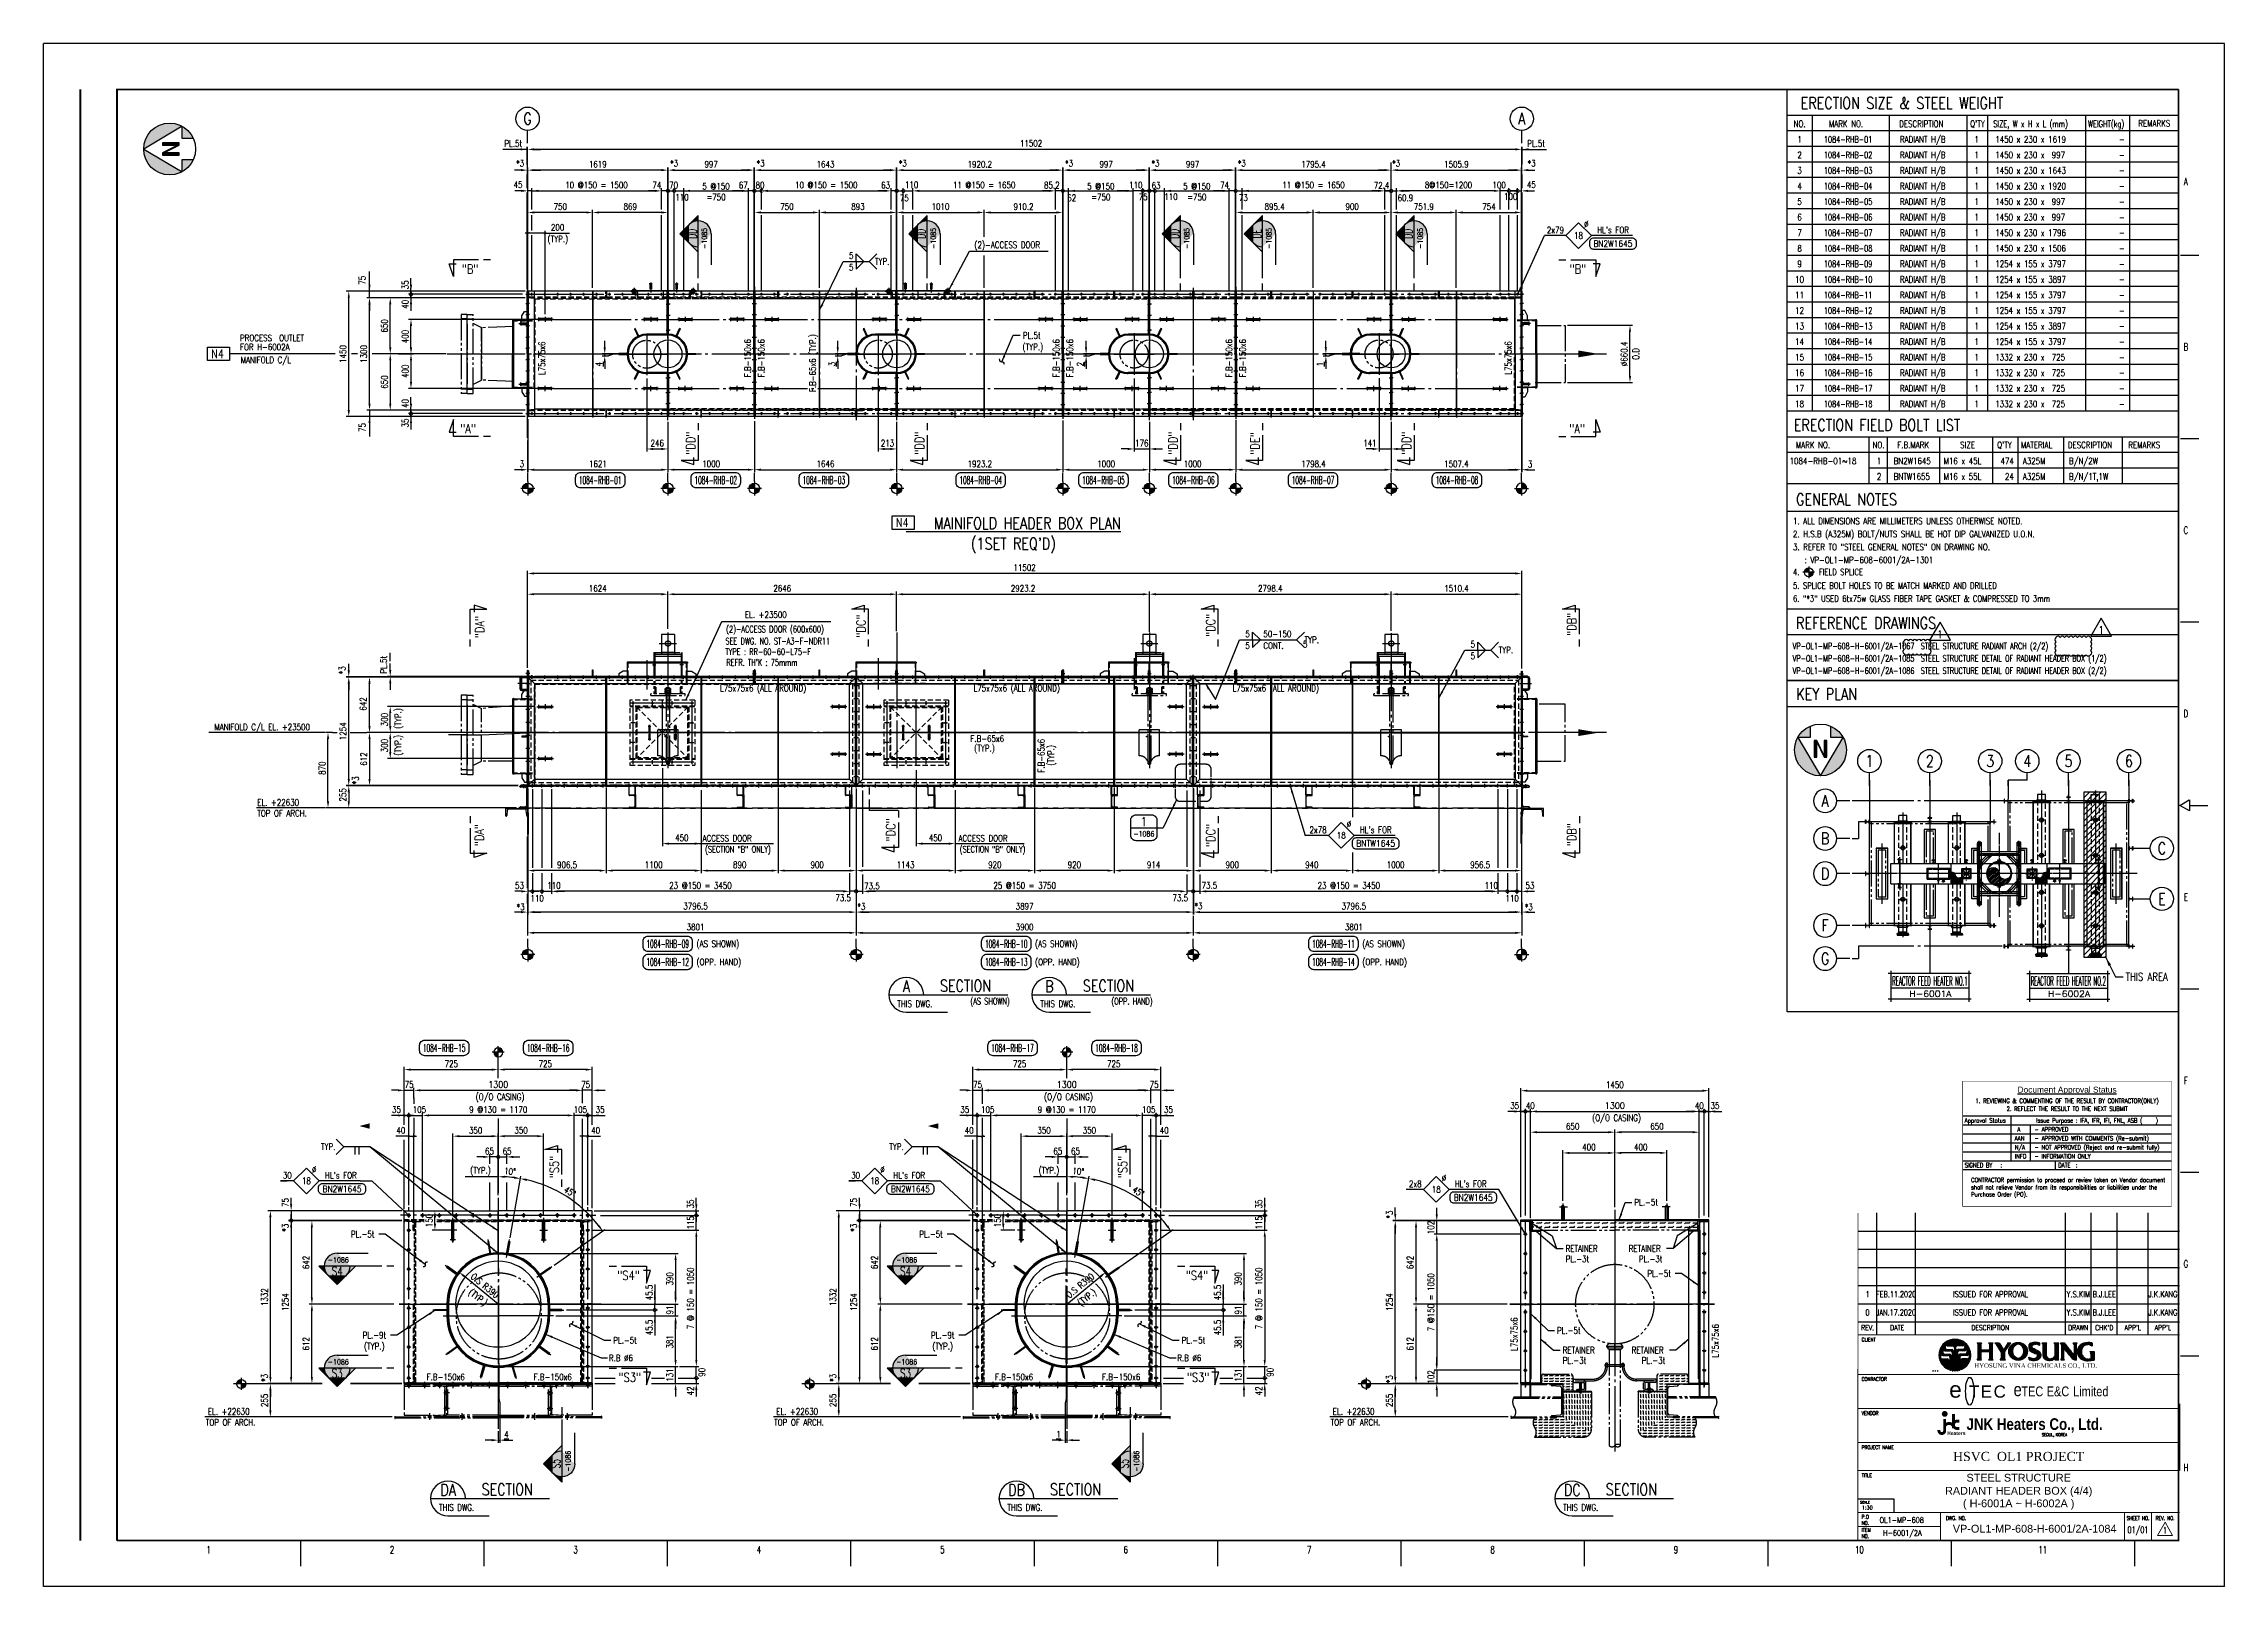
# Model space of a CAD drawing. Header units: millimetres. Extents: x 0 to 232280, y -26939 to 23794.
# Drawn here: x 26159 to 51389, y 0 to 17846 of the extents above; entities that cross this region are included whole.
import ezdxf
from ezdxf.enums import TextEntityAlignment as Align

# ---------------------------------------------------------------- set-up
doc = ezdxf.new("R2010")
doc.units = ezdxf.units.MM
doc.header["$LTSCALE"] = 30
for name, pattern in [('CENTER', [50.8, 31.75, -6.35, 6.35, -6.35]), ('HIDDEN2', [0.1875, 0.125, -0.0625]), ('JNK-CENTER', [34, 30, -1.5, 1, -1.5]), ('JNK-HIDDEN', [3, 2, -1]), ('JNK-PHANTOM', [15, 10, -1, 1, -1, 1, -1]), ('PH2', [15, 10, -1, 1, -1, 1, -1]), ('PHA', [30, 20, -2, 2, -2, 2, -2])]:
    doc.linetypes.add(name, pattern=pattern)
for name, color, linetype in [('9', 2, 'HIDDEN2'), ('BODER', 7, 'Continuous'), ('border', 130, 'Continuous'), ('CEN-R', 1, 'JNK-CENTER'), ('CON-C', 4, 'Continuous'), ('CON-G', 3, 'Continuous'), ('CON-R', 1, 'Continuous'), ('CON-W', 7, 'Continuous'), ('CON-Y', 2, 'Continuous'), ('conL-g', 3, 'Continuous'), ('det', 2, 'PH2'), ('Dim-W', 7, 'Continuous'), ('FORM', 7, 'Continuous'), ('HID-Y', 2, 'JNK-HIDDEN'), ('LOGO-FRAME', 7, 'Continuous'), ('MIS-B', 5, 'Continuous'), ('PAN-W', 6, 'PHA'), ('PHA-M', 6, 'JNK-PHANTOM'), ('RET PL', 2, 'Continuous'), ('REV-0A', 2, 'Continuous'), ('rev-1', 2, 'Continuous'), ('rev-B', 2, 'Continuous'), ('STL-OBJT', 7, 'Continuous'), ('TITLE', 7, 'Continuous'), ('TXT-C', 4, 'Continuous'), ('TXT-G', 3, 'Continuous'), ('TXT-Y', 2, 'Continuous'), ('TXTT-C', 4, 'Continuous')]:
    doc.layers.add(name, color=color, linetype=linetype)
doc.layers.add('CONT-G', color=3, linetype='Continuous', lineweight=25)
doc.styles.add('Arial', font='arial.ttf', dxfattribs={"height": 0.2})
doc.styles.add('Logo', font='ARIALNB.TTF', dxfattribs={"width": 0.8})
doc.styles.add('ROMANS', font='ROMANS.shx', dxfattribs={"width": 0.8})
doc.styles.add('SIMPLEX', font='simplex.shx', dxfattribs={"width": 0.8})
doc.styles.get("Standard").update_dxf_attribs({"font": 'romans.shx', "width": 0.8, "bigfont": 'whgtxt.shx'})
doc.styles.add('time', font='times.ttf', dxfattribs={"height": 5})
doc.styles.add('USER1', font='swiss.ttf', dxfattribs={"width": 0.8, "height": 5})
doc.dimstyles.new('DIM30', dxfattribs={"dimscale": 30, "dimtxt": 2.5, "dimasz": 2.5, "dimexe": 1, "dimexo": 1, "dimgap": 1, "dimtad": 1, "dimdec": 0, "dimdsep": 46, "dimtxsty": 'SIMPLEX', "dimcen": 0, "dimclrd": 7, "dimclre": 7, "dimclrt": 2, "dimadec": 1, "dimazin": 2, "dimtfac": 1, "dimtdec": 0, "dimtix": 1, "dimtmove": 2, "dimatfit": 0, "dimfxl": 1, "dimtolj": 1, "dimtzin": 0, "dimarcsym": 0})
doc.dimstyles.new('DIM30_15', dxfattribs={"dimscale": 30, "dimtxt": 2.5, "dimasz": 2.5, "dimexe": 1, "dimexo": 1, "dimgap": 1, "dimtad": 1, "dimdec": 0, "dimlfac": 0.5, "dimdsep": 46, "dimtxsty": 'SIMPLEX', "dimcen": 0, "dimclrd": 7, "dimclre": 7, "dimclrt": 2, "dimadec": 1, "dimazin": 2, "dimtfac": 1, "dimtdec": 0, "dimtix": 1, "dimtmove": 2, "dimatfit": 0, "dimfxl": 1, "dimtolj": 1, "dimtzin": 0, "dimarcsym": 0})
doc.dimstyles.new('DIM30X1.5', dxfattribs={"dimscale": 30, "dimtxt": 2.5, "dimasz": 2.5, "dimexe": 1, "dimexo": 1, "dimgap": 1, "dimtad": 1, "dimdec": 0, "dimlfac": 0.666667, "dimdsep": 46, "dimtxsty": 'SIMPLEX', "dimcen": 0, "dimclrd": 7, "dimclre": 7, "dimclrt": 2, "dimadec": 1, "dimazin": 2, "dimtfac": 1, "dimtdec": 0, "dimtix": 1, "dimtmove": 2, "dimatfit": 0, "dimfxl": 1, "dimtolj": 1, "dimtzin": 0, "dimarcsym": 0})
doc.dimstyles.new('DIM30x3', dxfattribs={"dimscale": 30, "dimtxt": 2.5, "dimasz": 2.5, "dimexe": 1, "dimexo": 1, "dimgap": 1, "dimtad": 1, "dimdec": 0, "dimlfac": 0.333333, "dimdsep": 46, "dimtxsty": 'SIMPLEX', "dimcen": 0, "dimclrd": 7, "dimclre": 7, "dimclrt": 2, "dimadec": 1, "dimazin": 2, "dimtfac": 1, "dimtdec": 0, "dimtix": 1, "dimtmove": 2, "dimatfit": 0, "dimfxl": 1, "dimtolj": 1, "dimtzin": 0, "dimarcsym": 0})
doc.dimstyles.new('DIM40', dxfattribs={"dimscale": 40, "dimtxt": 2.5, "dimasz": 2.5, "dimexe": 1, "dimexo": 1, "dimgap": 1, "dimtad": 1, "dimdec": 0, "dimdsep": 46, "dimtxsty": 'SIMPLEX', "dimcen": 0, "dimclrd": 7, "dimclre": 7, "dimclrt": 2, "dimadec": 1, "dimazin": 2, "dimtfac": 1, "dimtdec": 0, "dimtix": 1, "dimtmove": 2, "dimatfit": 2, "dimfxl": 1, "dimtolj": 1, "dimtzin": 0, "dimarcsym": 1})
doc.dimstyles.new('DIM40x4', dxfattribs={"dimscale": 40, "dimtxt": 2.5, "dimasz": 2.5, "dimexe": 1, "dimexo": 1, "dimgap": 1, "dimtad": 1, "dimdec": 1, "dimlfac": 0.25, "dimdsep": 46, "dimtxsty": 'SIMPLEX', "dimcen": 2.5, "dimclrd": 7, "dimclre": 7, "dimclrt": 2, "dimadec": 1, "dimazin": 2, "dimtfac": 1, "dimtdec": 1, "dimtmove": 2, "dimatfit": 3, "dimfxl": 1, "dimtfill": 1, "dimtolj": 1, "dimtzin": 0, "dimarcsym": 1})
pattern_1 = [(0, (28094.36, 342.6), (0, 31.75), [31.75, -31.75]), (45, (28126.11, 342.6), (2e-15, 31.75), [7.9375, -29.02628, 7.9375, -44.90128])]
pattern_2 = [(0, (4004.56, -11035.543), (0, 47.625), [47.625, -47.625]), (45, (4052.186, -11035.543), (3e-15, 47.625), [11.90625, -43.53942, 11.90625, -67.35192])]
pattern_3 = [(90, (28094.36, 342.6), (-31.75, 2e-15), [31.75, -31.75]), (135, (28094.36, 374.35), (-31.75, 4e-15), [7.9375, -29.02628, 7.9375, -44.90128])]
pattern_4 = [(45, (28599.07, -1397.51), (-21.04748, 21.04748), [])]
pattern_5 = [(45, (35174.9, -1397.51), (-21.04748, 21.04748), [])]

msp = doc.modelspace()

# ---------------------------------------------------------------- texts
at = {"color": 2, "lineweight": 0}
msp.add_text('1:30', height=41.403, dxfattribs=at).set_placement((47257.48, 891.06), align=Align.CENTER)
at = {"layer": 'BODER', "color": 7, "style": 'ROMANS'}
for s, height, width, p in [('1', 69, 0.7, (47260.09, 3378.88)), ('FEB.11.2020', 69, 0.65, (47591.11, 3378.88)), ('Y.S.KIM', 69, 0.7, (49699.06, 3378.88)), ('B.J.LEE', 69, 0.7, (49999.06, 3378.88)), ('J.K.KANG', 69, 0.7, (50677.5, 3378.88)), ('0', 69, 0.7, (47260.09, 3168.88)), ('JAN.17.2020', 69, 0.65, (47591.11, 3168.88)), ('Y.S.KIM', 69, 0.7, (49699.06, 3168.88)), ('B.J.LEE', 69, 0.7, (49999.06, 3168.88)), ('J.K.KANG', 69, 0.7, (50677.5, 3168.88)), ('1', 75, 0.7, (50701.94, 648.45))]:
    msp.add_text(s, height=height, dxfattribs=dict(at, width=width)).set_placement(p, align=Align.MIDDLE)
at = {"layer": 'BODER', "color": 7, "style": 'ROMANS', "width": 0.7}
for p in [(48682.96, 3378.88), (48682.96, 3168.88)]:
    msp.add_text('ISSUED FOR APPROVAL', height=69, dxfattribs=at).set_placement(p, align=Align.MIDDLE_CENTER)
at = {"layer": 'BODER', "color": 7, "style": 'Arial'}
for s, p in [('STEEL STRUCTURE', (49009.06, 1257.14)), ('RADIANT HEADER BOX (4/4)', (49009.06, 1094.84)), ('( H-6001A ~ H-6002A )', (49009.06, 949.39))]:
    msp.add_text(s, height=90, dxfattribs=at).set_placement(p, align=Align.MIDDLE)
msp.add_text('VP-OL1-MP-608-H-6001/2A-1084', height=90, dxfattribs=at).set_placement((49193.81, 621.95), align=Align.CENTER)
at = {"layer": 'CON-C', "style": 'SIMPLEX', "width": 0.8}
for s, p in [('GENERAL NOTES', (46433.86, 12506.09)), ('REFERENCE DRAWINGS', (46433.58, 11076))]:
    msp.add_text(s, height=135, dxfattribs=at).set_placement(p)
for tag, height, p in [('N4', 101.25, (28170.95, 14257)), ('N4', 101.25, (36092.11, 12305.01)), ('4', 135, (49109.16, 9546.34))]:
    msp.add_attdef(tag, text='1', height=height, dxfattribs=at).set_placement(p, align=Align.MIDDLE_CENTER)
at = {"layer": 'CON-G', "style": 'SIMPLEX', "width": 0.8}
msp.add_text('THIS AREA', height=90, dxfattribs=at).set_placement((50247.29, 7006.18))
at = {"layer": 'CON-W', "color": 2, "style": 'SIMPLEX', "width": 0.8}
for s, p in [('5', (35477.44, 15355.48)), ('5', (35477.44, 15220.48)), ('5', (40063.08, 10979.14)), ('5', (40063.08, 10844.14)), ('50-150', (40270.57, 10979.14)), ('CONT.', (40270.57, 10844.14)), ('5', (40728.81, 10860.83)), ('5', (42668.56, 10860.83)), ('5', (42668.56, 10725.83)), ('PL.-5t', (44563.27, 4404.77)), ('RETAINER', (43767.65, 3870.43)), ('PL.-3t', (43767.65, 3750.43)), ('RETAINER', (44496.94, 3870.43)), ('PL.-3t', (44614.08, 3750.43)), ('PL.-5t', (44712.91, 3581.45)), ('PL.-5t', (43668.83, 2922.15)), ('RETAINER', (43734.15, 2695.22)), ('PL.-3t', (43734.15, 2575.22)), ('RETAINER', (44530.44, 2695.22)), ('PL.-3t', (44647.58, 2575.22))]:
    msp.add_text(s, height=75, dxfattribs=at).set_placement(p)
for s, p in [('(AS SHOWN)', (33712.03, 7432.66)), ('(AS SHOWN)', (37629.26, 7432.66)), ('(AS SHOWN)', (41414.55, 7432.66)), ('(OPP. HAND)', (33712.03, 7222.66)), ('(OPP. HAND)', (37629.26, 7222.66)), ('(OPP. HAND)', (41414.55, 7222.66))]:
    msp.add_text(s, height=75, dxfattribs=at).set_placement(p, align=Align.MIDDLE_LEFT)
at = {"layer": 'CON-Y', "style": 'SIMPLEX'}
for s, height, width, p in [('PROCESS  OUTLET', 75, 0.8, (28431.43, 14403.48)), ('FOR H-6002A', 75, 0.8, (28431.43, 14298.06)), ('MANIFOLD C/L ', 75, 0.8, (28439.1, 14149.36)), ('(2)-ACCESS DOOR (600x600)', 75, 0.7, (34055.67, 11035.03)), ('EL. +23500', 75, 0.8, (34272.16, 11202.33)), ('SEE DWG. NO. ST-A3-F-NDR11', 75, 0.7, (34047.24, 10896.7)), ('TYPE : RR-60-60-L75-F', 75, 0.7, (34047.24, 10773.64)), ("REFR. TH'K : 75mmm", 75, 0.7, (34058.84, 10650.01)), ('MANIFOLD C/L EL. +23500', 75, 0.8, (28134.34, 9902.83)), ('SEOUL, KOREA', 33.6336, 0.8, (49278.07, 1737.86))]:
    msp.add_text(s, height=height, dxfattribs=dict(at, width=width)).set_placement(p)
at = {"layer": 'Dim-W', "color": 2, "char_height": 75, "attachment_point": 5, "style": 'SIMPLEX'}
for insert, rotation in [((31178.07, 3333.68), 320.696558), ((38236.14, 3333.68), 39.303442)]:
    msp.add_mtext('\\A1;(TYP.)', dxfattribs=dict(at, insert=insert, rotation=rotation))
at = {"layer": 'TXT-C', "style": 'SIMPLEX', "width": 0.8}
for s, p in [('ERECTION SIZE & STEEL WEIGHT', (46487.11, 17090.12)), ('ERECTION FIELD BOLT LIST', (46407.11, 13366.09)), ('KEY PLAN', (46434.75, 10253.41))]:
    msp.add_text(s, height=135, dxfattribs=at).set_placement(p)
at = {"layer": 'TXT-G', "style": 'SIMPLEX', "width": 0.8}
for s, p in [('NO.', (46474.26, 16880.12)), ("Q'TY", (48532.37, 16880.12)), ('REMARKS', (50578.02, 16885.89)), ('REMARKS', (50461.87, 13165.89))]:
    msp.add_text(s, height=75, dxfattribs=at).set_placement(p, align=Align.CENTER)
at = {"layer": 'TXT-G', "style": 'SIMPLEX'}
for s, width, p in [('MARK NO.', 0.8, (46813.91, 16880.12)), ('DESCRIPTION', 0.8, (47625.91, 16880.12)), ('SIZE, W x H x L (mm)', 0.75, (48715.46, 16880.12)), ('WEIGHT(kg)', 0.75, (49811, 16880.12)), ('MARK NO.', 0.8, (46431.4, 13165.89)), ('NO.', 0.8, (47317.57, 13165.89)), ('F.B.MARK', 0.8, (47604.66, 13165.89)), ('SIZE', 0.8, (48332.45, 13165.89)), ("Q'TY", 0.8, (48760.17, 13165.89)), ('MATERIAL', 0.8, (49035.45, 13165.89)), ('DESCRIPTION', 0.8, (49577.83, 13165.89))]:
    msp.add_text(s, height=75, dxfattribs=dict(at, width=width)).set_placement(p)
at = {"layer": 'TXT-Y', "style": 'SIMPLEX', "width": 0.8}
for s, p in [('1', (46474.26, 16700.12)), ('2', (46474.26, 16520.12)), ('3', (46474.26, 16340.12)), ('4', (46474.26, 16160.12)), ('5', (46474.26, 15980.12)), ('7', (46474.26, 15620.12)), ('6', (46474.26, 15800.12)), ('8', (46474.26, 15440.12)), ('10', (46474.26, 15080.12)), ('9', (46474.26, 15260.12)), ('11', (46474.26, 14900.12)), ('12', (46474.26, 14720.12)), ('13', (46474.26, 14540.12)), ('14', (46474.26, 14360.12)), ('15', (46474.26, 14180.12)), ('16', (46474.26, 14000.12)), ('17', (46474.26, 13820.12)), ('18', (46474.26, 13640.12)), ('F.B-150x6', (30810.65, 2384.61)), ('F.B-150x6', (32049.11, 2384.61)), ('F.B-150x6', (37386.48, 2384.61)), ('F.B-150x6', (38624.94, 2384.61))]:
    msp.add_text(s, height=75, dxfattribs=at).set_placement(p, align=Align.CENTER)
at = {"layer": 'TXT-Y', "style": 'SIMPLEX'}
for s, height, width, p in [('1084-RHB-01', 75, 0.7, (46755.51, 16700.12)), ('RADIANT H/B', 75, 0.8, (47635.51, 16700.12)), ('1450 x 230 x 1619', 75, 0.8, (48737.75, 16700.12)), ('1084-RHB-02', 75, 0.7, (46755.51, 16520.12)), ('1084-RHB-03', 75, 0.7, (46755.51, 16340.12)), ('RADIANT H/B', 75, 0.8, (47635.51, 16520.12)), ('RADIANT H/B', 75, 0.8, (47635.51, 16340.12)), ('1450 x 230 x  997', 75, 0.8, (48737.75, 16520.12)), ('1450 x 230 x 1643', 75, 0.8, (48737.75, 16340.12)), ('1084-RHB-04', 75, 0.7, (46755.51, 16160.12)), ('RADIANT H/B', 75, 0.8, (47635.51, 16160.12)), ('1450 x 230 x 1920', 75, 0.8, (48737.75, 16160.12)), ('1084-RHB-05', 75, 0.7, (46755.51, 15980.12)), ('RADIANT H/B', 75, 0.8, (47635.51, 15980.12)), ('1450 x 230 x  997', 75, 0.8, (48737.75, 15980.12)), ('1084-RHB-06', 75, 0.7, (46755.51, 15800.12)), ('1084-RHB-07', 75, 0.7, (46755.51, 15620.12)), ('RADIANT H/B', 75, 0.8, (47635.51, 15800.12)), ('RADIANT H/B', 75, 0.8, (47635.51, 15620.12)), ('1450 x 230 x  997', 75, 0.8, (48737.75, 15800.12)), ('1450 x 230 x 1796', 75, 0.8, (48737.75, 15620.12)), ('(TYP.)', 75, 0.8, (31987.89, 15547.97)), ('(2)-ACCESS DOOR', 75, 0.8, (36927.86, 15479.77)), ('1084-RHB-08', 75, 0.7, (46755.51, 15440.12)), ('RADIANT H/B', 75, 0.8, (47635.51, 15440.12)), ('1450 x 230 x 1506', 75, 0.8, (48737.75, 15440.12)), ('1084-RHB-09', 75, 0.7, (46755.51, 15260.12)), ('1084-RHB-10', 75, 0.7, (46755.51, 15080.12)), ('RADIANT H/B', 75, 0.8, (47635.51, 15260.12)), ('RADIANT H/B', 75, 0.8, (47635.51, 15080.12)), ('1254 x 155 x 3797', 75, 0.8, (48737.75, 15260.12)), ('1254 x 155 x 3897', 75, 0.8, (48737.75, 15080.12)), ('1084-RHB-11', 75, 0.7, (46755.51, 14900.12)), ('RADIANT H/B', 75, 0.8, (47635.51, 14900.12)), ('1254 x 155 x 3797', 75, 0.8, (48737.75, 14900.12)), ('1084-RHB-12', 75, 0.7, (46755.51, 14720.12)), ('RADIANT H/B', 75, 0.8, (47635.51, 14720.12)), ('1254 x 155 x 3797', 75, 0.8, (48737.75, 14720.12)), ('1084-RHB-13', 75, 0.7, (46755.51, 14540.12)), ('1084-RHB-14', 75, 0.7, (46755.51, 14360.12)), ('RADIANT H/B', 75, 0.8, (47635.51, 14540.12)), ('RADIANT H/B', 75, 0.8, (47635.51, 14360.12)), ('1254 x 155 x 3897', 75, 0.8, (48737.75, 14540.12)), ('1254 x 155 x 3797', 75, 0.8, (48737.75, 14360.12)), ('1084-RHB-15', 75, 0.7, (46755.51, 14180.12)), ('RADIANT H/B', 75, 0.8, (47635.51, 14180.12)), ('1332 x 230 x  725', 75, 0.8, (48737.75, 14180.12)), ('1084-RHB-16', 75, 0.7, (46755.51, 14000.12)), ('1084-RHB-17', 75, 0.7, (46755.51, 13820.12)), ('RADIANT H/B', 75, 0.8, (47635.51, 14000.12)), ('RADIANT H/B', 75, 0.8, (47635.51, 13820.12)), ('1332 x 230 x  725', 75, 0.8, (48737.75, 14000.12)), ('1332 x 230 x  725', 75, 0.8, (48737.75, 13820.12)), ('1084-RHB-18', 75, 0.7, (46755.51, 13640.12)), ('RADIANT H/B', 75, 0.8, (47635.51, 13640.12)), ('1332 x 230 x  725', 75, 0.8, (48737.75, 13640.12)), ('1084-RHB-01~18', 75, 0.8, (46359.51, 12980.12)), ('2', 75, 0.8, (47367.98, 12800.12)), ('1', 75, 0.8, (47367.98, 12980.12)), ('BN2W1645', 75, 0.8, (47563.32, 12980.12)), ('BNTW1655', 75, 0.8, (47563.32, 12800.12)), ('M16 x 45L', 75, 0.8, (48140.23, 12980.12)), ('M16 x 55L', 75, 0.8, (48140.23, 12800.12)), ('A325M', 75, 0.8, (49057.51, 12980.12)), ('A325M', 75, 0.8, (49057.51, 12800.12)), ('B/N/2W', 75, 0.8, (49590.89, 12980.12)), ('B/N/1T,1W', 75, 0.8, (49590.89, 12800.12)), ('2. H.S.B (A325M) BOLT/NUTS SHALL BE HOT DIP GALVANIZED U.O.N.', 75, 0.8, (46398.02, 12135.12)), ('1. ALL DIMENSIONS ARE MILLIMETERS UNLESS OTHERWISE NOTED.', 75, 0.8, (46398.02, 12285.12)), ('3. REFER TO "STEEL GENERAL NOTES" ON DRAWING NO. ', 75, 0.8, (46398.02, 11985.12)), ('   : VP-OL1-MP-608-6001/2A-1301', 75, 0.8, (46398.02, 11835.12)), ('4.     FIELD SPLICE', 72.8571, 0.8, (46398.02, 11697)), ('5. SPLICE BOLT HOLES TO BE MATCH MARKED AND DRILLED', 72.8571, 0.8, (46398.02, 11540.21)), ('6. "*3" USED 6tx75w GLASS FIBER TAPE GASKET & COMPRESSED TO 3mm', 72.8571, 0.8, (46398.02, 11390.13)), ('VP-OL1-MP-608-H-6001/2A-1067  STEEL STRUCTURE RADIANT ARCH (2/2)', 72.8571, 0.75, (46395.16, 10839.59)), ('VP-OL1-MP-608-H-6001/2A-1085  STEEL STRUCTURE DETAIL OF RADIANT HEADER BOX (1/2)', 72.8571, 0.75, (46395.16, 10697.34)), ('VP-OL1-MP-608-H-6001/2A-1086  STEEL STRUCTURE DETAIL OF RADIANT HEADER BOX (2/2)', 72.8571, 0.75, (46395.16, 10554.34)), (' ACCESS DOOR', 75, 0.8, (33742.25, 8616.02)), (' ACCESS DOOR', 75, 0.8, (36702.57, 8616.02)), ('(TYP.)', 75, 0.8, (31094.3, 4775.45)), ('(TYP.)', 75, 0.8, (37670.12, 4775.45)), ('PL.-5t', 75, 0.8, (29714.36, 4036.42)), ('PL.-5t', 75, 0.8, (36290.19, 4036.42)), ('PL.-9t', 75, 0.8, (29849.01, 2868.08)), ('(TYP.)', 75, 0.8, (29865.17, 2740.64)), ('PL.-5t', 75, 0.8, (32749.79, 2808.82)), ('PL.-9t', 75, 0.8, (36424.84, 2868.08)), ('(TYP.)', 75, 0.8, (36441, 2740.64)), ('PL.-5t', 75, 0.8, (39325.62, 2808.82)), ('R.B %%C6', 75, 0.8, (32699.11, 2604.16)), ('R.B %%C6', 75, 0.8, (39274.94, 2604.16))]:
    msp.add_text(s, height=height, dxfattribs=dict(at, width=width)).set_placement(p)
at = {"layer": 'TXT-Y', "style": 'SIMPLEX', "width": 0.8}
for s, p in [('1', (48549.51, 16700.12)), ('-', (50234.61, 16700.12)), ('1', (48549.51, 16520.12)), ('1', (48549.51, 16340.12)), ('-', (50234.61, 16520.12)), ('1', (48549.51, 16160.12)), ('-', (50234.61, 16340.12)), ('-', (50234.61, 16160.12)), ('1', (48549.51, 15980.12)), ('-', (50234.61, 15980.12)), ('1', (48549.51, 15800.12)), ('1', (48549.51, 15620.12)), ('-', (50234.61, 15800.12)), ('-', (50234.61, 15620.12)), ('1', (48549.51, 15440.12)), ('-', (50234.61, 15440.12)), ('1', (48549.51, 15260.12)), ('1', (48549.51, 15080.12)), ('-', (50234.61, 15260.12)), ('1', (48549.51, 14900.12)), ('-', (50234.61, 15080.12)), ('-', (50234.61, 14900.12)), ('1', (48549.51, 14720.12)), ('-', (50234.61, 14720.12)), ('1', (48549.51, 14540.12)), ('1', (48549.51, 14360.12)), ('-', (50234.61, 14540.12)), ('-', (50234.61, 14360.12)), ('1', (48549.51, 14180.12)), ('-', (50234.61, 14180.12)), ('1', (48549.51, 14000.12)), ('1', (48549.51, 13820.12)), ('-', (50234.61, 14000.12)), ('1', (48549.51, 13640.12)), ('-', (50234.61, 13820.12)), ('-', (50234.61, 13640.12)), ('474', (48952.89, 12980.12)), ('24', (48952.89, 12800.12))]:
    msp.add_text(s, height=75, dxfattribs=at).set_placement(p, align=Align.RIGHT)
for p in [(35777.08, 15326.08), (40746.44, 10949.74), (42991.92, 10831.43), (29367.3, 5085.39), (35943.13, 5085.39)]:
    msp.add_text('TYP.', height=75, dxfattribs=at).set_placement(p, align=Align.MIDDLE_LEFT)
at = {"layer": 'TXT-Y', "color": 2, "style": 'SIMPLEX', "width": 0.8}
for s, p in [('L75x75x6', (31961.26, 14011.28)), ('F.B-150x6 ', (34341.78, 13985.71)), ('F.B-150x6 ', (34498.92, 13985.71)), ('F.B-65x6 (TYP.)', (35092.98, 13814.07)), ('F.B-150x6 ', (37911.38, 13985.71)), ('F.B-150x6 ', (38068.52, 13985.71)), ('F.B-150x6 ', (39910.58, 13985.71)), ('F.B-150x6 ', (40067.72, 13985.71)), ('L75x75x6', (43140.6, 14015.92)), ('L75x75x6', (43210.11, 2723.09)), ('L75x75x6', (45538.06, 2645.72))]:
    msp.add_text(s, height=75, rotation=90, dxfattribs=at).set_placement(p)
for s, p in [('(TYP.)', (37484.14, 14299.7)), ('PL.5t', (37487.18, 14432.39)), ('L75x75x6 (ALL AROUND)', (33982.36, 10352.96)), ('L75x75x6 (ALL AROUND)', (36916.84, 10352.96)), ('L75x75x6 (ALL AROUND)', (39914.85, 10352.96)), ('EL. +22630', (28630.27, 9030.49)), ('TOP OF ARCH.', (28630.27, 8905.57)), ('EL. +22630', (28059.33, 1984.73)), ('EL. +22630', (34635.16, 1984.73)), ('EL. +22630', (41073.26, 1984.73)), ('TOP OF ARCH.', (28035.69, 1859.81)), ('TOP OF ARCH.', (34611.52, 1859.81)), ('TOP OF ARCH.', (41049.63, 1859.81))]:
    msp.add_text(s, height=75, dxfattribs=at).set_placement(p)
for p in [(30295.41, 10159.16), (30295.41, 9849.01)]:
    msp.add_text('(TYP.)', height=75, rotation=90, dxfattribs=at).set_placement(p, align=Align.RIGHT)
at = {"layer": 'TXT-Y', "color": 2, "style": 'SIMPLEX'}
for s, width, p in [('F.B-65x6', 0.8, (37076.15, 9769)), ('(TYP.)', 0.8, (37044.29, 9657.93)), ('(SECTION "B" ONLY)', 0.7, (34191.69, 8488.79)), ('(SECTION "B" ONLY)', 0.7, (37137.69, 8488.79))]:
    msp.add_text(s, height=75, dxfattribs=dict(at, width=width)).set_placement(p, align=Align.CENTER)
at = {"layer": 'TXT-Y', "color": 2, "style": 'SIMPLEX', "width": 0.8}
for s, p in [('F.B-65x6', (37738.19, 9607.97)), ('(TYP.)', (37849.42, 9612.72))]:
    msp.add_text(s, height=75, rotation=90, dxfattribs=at).set_placement(p, align=Align.CENTER)
at = {"layer": 'TXTT-C', "style": 'SIMPLEX', "width": 0.8}
for s, p in [('%%U    MAINIFOLD HEADER BOX PLAN', (37378.36, 12230.57)), ("(1SET REQ'D)", (37378.36, 11995.44))]:
    msp.add_text(s, height=135, dxfattribs=at).set_placement(p, align=Align.CENTER)

# ---------------------------------------------------------------- blocks, each defined once
blk = doc.blocks.new('etc')
at = {"color": 3}
blk.add_ellipse((25.31, -6.18), major_axis=(0, 5.34), ratio=0.29564, dxfattribs=at)
at = {"color": 6, "style": 'USER1'}
for s, height, p in [('e', 6.25, (17.39, -8.68)), ('T', 4.7, (25.03, -8.68)), ('E', 4.7, (29.55, -8.68)), ('C', 4.7, (34.52, -8.68))]:
    blk.add_text(s, height=height, dxfattribs=at).set_placement(p)
at = {"color": 4, "style": 'USER1', "width": 0.8}
for s, height, p in [('e', 5.1, (42.22, -8.11)), ('TEC', 3.781, (45.22, -8.15)), ('E&C', 3.781, (55.01, -8.15)), ('Limited', 3.781, (65.2, -8.15))]:
    blk.add_text(s, height=height, dxfattribs=at).set_placement(p)
blk = doc.blocks.new('TITLE')
at = {"color": 7}
for p, q in [((841, 594.85), (0, 594.85)), ((0, 0), (0, 594.85)), ((841, 0), (841, 594.85)), ((824.02, 513.34), (831.1, 513.34)), ((824.02, 442.6), (831.1, 442.6)), ((824.02, 371.87), (831.1, 371.87)), ((823.88, 301.14), (827.42, 303.26)), ((827.56, 303.26), (827.56, 299.02)), ((827.56, 299.02), (823.88, 301.14)), ((827.56, 301.14), (834.63, 301.14)), ((824.02, 230.41), (831.1, 230.41)), ((824.02, 159.68), (831.1, 159.68)), ((824.02, 88.95), (831.1, 88.95)), ((823.67, 70.34), (823.67, 44.64)), ((99.02, 17.68), (99.02, 7.78)), ((169.76, 17.68), (169.76, 7.78)), ((240.49, 17.68), (240.49, 7.78)), ((311.22, 17.68), (311.22, 7.78)), ((381.95, 17.68), (381.95, 7.78)), ((452.68, 17.68), (452.68, 7.78)), ((523.41, 17.68), (523.41, 7.78)), ((594.15, 17.68), (594.15, 7.78)), ((664.88, 17.68), (664.88, 7.78)), ((735.61, 17.68), (735.61, 7.78)), ((806.34, 17.68), (806.34, 7.78)), ((841, 0), (0, 0))]:
    blk.add_line(p, q, dxfattribs=at)
at = {"color": 5}
for p, q in [((731.11, 90.5), (733.27, 92.66)), ((731.12, 90.55), (733.27, 92.7)), ((731.13, 90.6), (733.27, 92.74)), ((731.14, 90.65), (733.27, 92.78)), ((731.16, 90.7), (733.27, 92.81)), ((731.17, 90.75), (733.27, 92.85)), ((731.18, 90.8), (733.27, 92.89)), ((731.2, 90.86), (733.27, 92.93)), ((731.22, 90.91), (733.27, 92.97)), ((731.23, 90.97), (733.27, 93.01)), ((731.25, 91.02), (733.27, 93.04)), ((731.27, 91.08), (733.27, 93.08)), ((731.29, 91.13), (733.27, 93.12)), ((731.31, 91.19), (733.27, 93.16)), ((731.33, 91.25), (733.27, 93.2)), ((731.35, 91.31), (733.27, 93.23)), ((731.37, 91.37), (733.27, 93.27)), ((731.4, 91.44), (733.27, 93.31)), ((731.42, 91.5), (733.27, 93.35)), ((731.45, 91.57), (733.27, 93.39)), ((731.48, 91.63), (733.27, 93.43)), ((731.51, 91.7), (733.27, 93.46)), ((731.54, 91.77), (733.27, 93.5)), ((731.58, 91.85), (733.27, 93.54)), ((731.61, 91.92), (733.27, 93.58)), ((731.65, 92), (734.26, 94.6)), ((731.7, 92.08), (734.18, 94.56)), ((731.74, 92.17), (734.09, 94.51)), ((731.79, 92.25), (734, 94.46)), ((731.85, 92.35), (733.91, 94.41)), ((731.91, 92.45), (733.81, 94.34)), ((731.98, 92.56), (733.7, 94.27)), ((732.06, 92.68), (733.58, 94.19)), ((732.16, 92.81), (733.44, 94.09)), ((732.29, 92.98), (733.28, 93.97)), ((732.4, 91.75), (733.27, 92.62)), ((732.44, 91.75), (733.27, 92.58)), ((732.47, 91.75), (733.27, 92.55)), ((732.48, 93.21), (733.05, 93.78)), ((733.28, 93.58), (734.33, 94.64)), ((733.31, 93.58), (734.41, 94.68)), ((733.35, 93.58), (734.48, 94.71)), ((733.39, 93.58), (734.55, 94.75)), ((733.43, 93.58), (734.62, 94.78)), ((733.47, 93.58), (734.69, 94.81)), ((733.5, 93.58), (734.76, 94.83)), ((733.54, 93.58), (734.82, 94.86)), ((733.58, 93.58), (734.88, 94.88)), ((733.62, 93.58), (734.94, 94.91)), ((733.66, 93.58), (735, 94.93)), ((733.7, 93.09), (735.76, 95.15)), ((733.7, 93.13), (735.71, 95.14)), ((733.7, 93.17), (735.66, 95.12)), ((733.7, 93.21), (735.61, 95.11)), ((733.7, 93.25), (735.56, 95.1)), ((733.7, 93.28), (735.5, 95.09)), ((733.7, 93.32), (735.45, 95.07)), ((733.7, 93.36), (735.4, 95.06)), ((733.7, 93.4), (735.35, 95.04)), ((733.7, 93.44), (735.29, 95.03)), ((733.7, 93.47), (735.24, 95.01)), ((733.7, 93.51), (735.18, 94.99)), ((733.7, 93.55), (735.12, 94.97)), ((733.7, 93.58), (735.06, 94.95)), ((733.71, 93.03), (735.85, 95.17)), ((733.71, 93.06), (735.81, 95.16)), ((733.72, 93), (735.9, 95.18)), ((733.73, 92.97), (735.95, 95.19)), ((733.74, 92.94), (736, 95.2)), ((733.75, 92.92), (736.04, 95.2)), ((733.77, 92.89), (736.09, 95.21)), ((733.78, 92.87), (736.13, 95.22)), ((733.8, 92.85), (736.18, 95.23)), ((733.82, 92.83), (736.22, 95.23)), ((733.84, 92.81), (736.27, 95.24)), ((733.86, 92.79), (736.31, 95.24)), ((733.88, 92.78), (736.36, 95.25)), ((733.91, 92.76), (736.4, 95.25)), ((733.93, 92.75), (736.44, 95.26)), ((733.96, 92.74), (736.48, 95.26)), ((733.99, 92.73), (736.53, 95.27)), ((734.02, 92.72), (736.57, 95.27)), ((734.05, 92.71), (736.61, 95.27)), ((734.08, 92.71), (736.65, 95.28)), ((734.12, 92.71), (736.69, 95.28)), ((734.16, 92.71), (736.73, 95.28)), ((734.2, 92.71), (736.77, 95.28)), ((734.23, 92.71), (736.81, 95.29)), ((734.27, 92.71), (736.85, 95.29)), ((734.31, 92.71), (736.89, 95.29)), ((734.35, 92.71), (736.93, 95.29)), ((734.39, 92.71), (736.97, 95.29)), ((734.43, 92.71), (737.01, 95.29)), ((734.46, 92.71), (737.05, 95.29)), ((734.5, 92.71), (737.09, 95.29)), ((734.54, 92.71), (737.12, 95.29)), ((734.58, 92.71), (737.16, 95.29)), ((734.62, 92.71), (737.2, 95.29)), ((734.65, 92.71), (737.24, 95.29)), ((734.69, 92.71), (737.27, 95.29)), ((734.73, 92.71), (737.31, 95.29)), ((734.77, 92.71), (737.35, 95.29)), ((734.81, 92.71), (737.38, 95.28)), ((734.85, 92.71), (737.42, 95.28)), ((734.88, 92.71), (737.46, 95.28)), ((734.92, 92.71), (737.49, 95.28)), ((734.96, 92.71), (737.53, 95.28)), ((735, 92.71), (737.56, 95.27)), ((735.04, 92.71), (737.6, 95.27)), ((735.07, 92.71), (737.63, 95.27)), ((735.11, 92.71), (737.67, 95.26)), ((735.15, 92.71), (737.7, 95.26)), ((735.19, 92.71), (737.74, 95.26)), ((735.23, 92.71), (737.77, 95.25)), ((735.27, 92.71), (737.81, 95.25)), ((735.3, 92.71), (737.84, 95.24)), ((735.34, 92.71), (737.87, 95.24)), ((735.38, 92.71), (737.91, 95.24)), ((735.42, 92.71), (737.94, 95.23)), ((735.46, 92.71), (737.97, 95.23)), ((735.5, 92.71), (738.01, 95.22)), ((735.53, 92.71), (738.04, 95.22)), ((735.57, 92.71), (738.07, 95.21)), ((735.61, 92.71), (738.11, 95.2)), ((735.65, 92.71), (738.14, 95.2)), ((735.69, 92.71), (738.17, 95.19)), ((735.72, 92.71), (738.2, 95.19)), ((735.76, 92.71), (738.24, 95.18)), ((735.8, 92.71), (738.27, 95.17)), ((735.84, 92.71), (738.3, 95.17)), ((735.88, 92.71), (738.33, 95.16)), ((735.92, 92.71), (738.36, 95.16)), ((735.95, 92.71), (738.39, 95.15)), ((735.99, 92.71), (738.43, 95.14)), ((736.03, 92.71), (738.46, 95.13)), ((736.07, 92.71), (738.49, 95.13)), ((736.11, 92.71), (738.52, 95.12)), ((736.14, 92.71), (738.55, 95.11)), ((736.18, 92.71), (738.58, 95.1)), ((736.22, 92.71), (738.61, 95.1)), ((736.26, 92.71), (738.64, 95.09)), ((736.29, 92.7), (738.67, 95.08)), ((736.33, 92.7), (738.7, 95.07)), ((736.36, 92.69), (738.73, 95.06)), ((736.39, 92.69), (738.76, 95.06)), ((736.42, 92.68), (738.79, 95.05)), ((736.45, 92.67), (738.82, 95.04)), ((736.48, 92.66), (738.85, 95.03)), ((736.5, 92.65), (738.88, 95.02)), ((736.53, 92.63), (738.91, 95.01)), ((736.55, 92.62), (738.94, 95)), ((736.58, 92.6), (738.96, 94.99)), ((736.6, 92.59), (738.99, 94.98)), ((736.62, 92.57), (739.02, 94.97)), ((736.64, 92.56), (739.05, 94.96)), ((736.66, 92.54), (739.08, 94.95)), ((736.68, 92.52), (739.11, 94.94)), ((736.7, 92.5), (739.14, 94.93)), ((736.72, 92.48), (739.16, 94.92)), ((736.74, 92.46), (739.19, 94.91)), ((736.76, 92.44), (739.22, 94.9)), ((736.77, 92.42), (739.25, 94.89)), ((736.79, 92.4), (739.27, 94.88)), ((736.8, 92.37), (739.3, 94.87)), ((736.82, 92.35), (739.33, 94.86)), ((736.83, 92.32), (739.36, 94.85)), ((736.84, 92.3), (739.38, 94.84)), ((736.85, 92.27), (739.41, 94.83)), ((736.86, 92.24), (739.44, 94.82)), ((736.87, 92.21), (739.47, 94.81)), ((736.88, 92.18), (739.49, 94.79)), ((736.88, 92.15), (739.52, 94.78)), ((736.89, 92.12), (739.55, 94.77)), ((736.89, 92.08), (739.57, 94.76)), ((736.9, 92.05), (739.6, 94.75)), ((736.9, 92.01), (739.62, 94.74)), ((736.9, 91.97), (739.65, 94.72)), ((737.55, 92.59), (739.68, 94.71)), ((737.64, 92.64), (739.7, 94.7)), ((737.71, 92.67), (739.73, 94.69)), ((737.76, 92.69), (739.75, 94.67)), ((737.81, 92.7), (739.78, 94.66)), ((737.86, 92.7), (739.81, 94.65)), ((737.9, 92.71), (739.83, 94.64)), ((737.94, 92.71), (739.86, 94.62)), ((737.98, 92.71), (739.88, 94.61)), ((738.02, 92.71), (739.91, 94.6)), ((738.05, 92.71), (739.93, 94.58)), ((738.09, 92.71), (739.96, 94.57)), ((738.13, 92.71), (739.98, 94.56)), ((738.17, 92.71), (740.01, 94.54)), ((738.21, 92.71), (740.03, 94.53)), ((738.25, 92.71), (740.06, 94.52)), ((738.28, 92.71), (740.08, 94.5)), ((738.32, 92.71), (740.1, 94.49)), ((738.36, 92.71), (740.13, 94.48)), ((738.4, 92.71), (740.15, 94.46)), ((738.44, 92.71), (740.18, 94.45)), ((738.47, 92.71), (740.2, 94.43)), ((738.51, 92.71), (740.22, 94.42)), ((738.55, 92.71), (740.25, 94.41)), ((738.59, 92.71), (740.27, 94.39)), ((738.63, 92.71), (740.3, 94.38)), ((738.67, 92.71), (740.32, 94.36)), ((738.7, 92.71), (740.34, 94.35)), ((738.74, 92.71), (740.37, 94.33)), ((738.78, 92.71), (740.39, 94.32)), ((738.82, 92.71), (740.41, 94.3)), ((738.86, 92.71), (740.44, 94.29)), ((738.9, 92.71), (740.46, 94.27)), ((738.93, 92.71), (740.48, 94.26)), ((738.97, 92.71), (740.5, 94.24)), ((739.01, 92.71), (740.53, 94.23)), ((739.05, 92.71), (740.55, 94.21)), ((739.09, 92.71), (740.57, 94.19)), ((739.12, 92.71), (740.59, 94.18)), ((739.16, 92.71), (740.62, 94.16)), ((739.2, 92.71), (740.64, 94.15)), ((739.24, 92.71), (740.66, 94.13)), ((739.28, 92.71), (740.68, 94.11)), ((739.32, 92.71), (740.71, 94.1)), ((739.35, 92.71), (740.73, 94.08)), ((739.39, 92.71), (740.75, 94.07)), ((739.43, 92.71), (740.77, 94.05)), ((739.47, 92.71), (740.79, 94.03)), ((739.51, 92.71), (740.81, 94.02)), ((739.54, 92.71), (740.84, 94)), ((739.58, 92.71), (740.45, 93.58)), ((739.62, 92.71), (740.45, 93.54)), ((739.66, 92.71), (740.45, 93.5)), ((739.7, 92.71), (740.45, 93.46)), ((739.74, 92.71), (740.45, 93.43)), ((739.77, 92.71), (740.45, 93.39)), ((739.81, 92.71), (740.45, 93.35)), ((739.85, 92.71), (740.45, 93.31)), ((739.89, 92.71), (740.45, 93.27)), ((739.93, 92.71), (740.45, 93.23)), ((739.96, 92.71), (740.45, 93.2)), ((740, 92.71), (740.45, 93.16)), ((740, 90.88), (741.97, 92.84)), ((740.04, 92.71), (740.45, 93.12)), ((740.04, 90.88), (741.99, 92.82)), ((740.08, 92.71), (740.45, 93.08)), ((740.08, 90.88), (742, 92.8)), ((740.12, 90.88), (742.02, 92.78)), ((740.13, 92.72), (740.44, 93.04)), ((740.16, 90.88), (742.04, 92.75)), ((740.18, 92.73), (740.43, 92.98)), ((740.2, 90.88), (742.05, 92.73)), ((740.23, 90.88), (742.07, 92.71)), ((740.25, 92.76), (740.4, 92.91)), ((740.27, 90.88), (742.08, 92.69)), ((740.31, 90.88), (742.1, 92.66)), ((740.35, 90.88), (742.11, 92.64)), ((740.39, 90.88), (742.13, 92.62)), ((740.42, 90.88), (742.15, 92.6)), ((740.46, 93.58), (740.86, 93.98)), ((740.5, 93.58), (740.88, 93.97)), ((740.53, 93.58), (740.9, 93.95)), ((740.57, 93.58), (740.92, 93.93)), ((740.61, 93.58), (740.94, 93.91)), ((740.65, 93.58), (740.96, 93.9)), ((740.69, 93.58), (740.98, 93.88)), ((740.72, 93.58), (741.01, 93.86)), ((740.76, 93.58), (741.03, 93.85)), ((740.78, 91.69), (741.95, 92.86)), ((740.8, 93.58), (741.05, 93.83)), ((740.83, 91.77), (741.94, 92.89)), ((740.84, 93.58), (741.07, 93.81)), ((740.85, 91.84), (741.92, 92.91)), ((740.87, 91.94), (741.89, 92.95)), ((740.87, 91.89), (741.9, 92.93)), ((740.88, 93.58), (741.09, 93.79)), ((740.88, 93.55), (741.11, 93.77)), ((740.88, 93.51), (741.13, 93.76)), ((740.88, 93.47), (741.15, 93.74)), ((740.88, 93.44), (741.17, 93.72)), ((740.88, 93.4), (741.19, 93.7)), ((740.88, 93.36), (741.21, 93.68)), ((740.88, 93.32), (741.23, 93.67)), ((740.88, 93.28), (741.25, 93.65)), ((740.88, 93.24), (741.27, 93.63)), ((740.88, 93.21), (741.29, 93.61)), ((740.88, 93.17), (741.31, 93.59)), ((740.88, 93.13), (741.33, 93.57)), ((740.88, 93.09), (741.35, 93.55)), ((740.88, 93.05), (741.37, 93.54)), ((740.88, 93.02), (741.38, 93.52)), ((740.88, 92.98), (741.4, 93.5)), ((740.88, 92.94), (741.42, 93.48)), ((740.88, 92.9), (741.44, 93.46)), ((740.88, 92.86), (741.46, 93.44)), ((740.88, 92.82), (741.48, 93.42)), ((740.88, 92.79), (741.5, 93.4)), ((740.88, 92.75), (741.52, 93.38)), ((740.88, 92.71), (741.54, 93.36)), ((740.88, 92.67), (741.55, 93.34)), ((740.88, 92.63), (741.57, 93.32)), ((740.88, 92.6), (741.59, 93.3)), ((740.88, 92.56), (741.61, 93.28)), ((740.88, 92.52), (741.63, 93.26)), ((740.88, 92.48), (741.64, 93.24)), ((740.88, 92.44), (741.66, 93.22)), ((740.88, 92.4), (741.68, 93.2)), ((740.88, 92.37), (741.7, 93.18)), ((740.88, 92.33), (741.72, 93.16)), ((740.88, 92.29), (741.73, 93.14)), ((740.88, 92.25), (741.75, 93.12)), ((740.88, 92.21), (741.77, 93.1)), ((740.88, 92.18), (741.79, 93.08)), ((740.88, 92.14), (741.8, 93.06)), ((740.88, 92.1), (741.82, 93.04)), ((740.88, 92.06), (741.84, 93.01)), ((740.88, 92.02), (741.85, 92.99)), ((740.88, 91.98), (741.87, 92.97)), ((741.34, 91.75), (742.16, 92.57)), ((741.38, 91.75), (742.18, 92.55)), ((741.41, 91.75), (742.19, 92.53)), ((745.66, 93.89), (745.7, 93.93)), ((745.7, 93.83), (745.8, 93.93)), ((745.74, 93.77), (745.89, 93.93)), ((745.77, 93.72), (745.99, 93.93)), ((745.81, 93.66), (746.08, 93.93)), ((745.85, 93.6), (746.18, 93.93)), ((745.89, 93.54), (746.27, 93.93)), ((745.92, 93.49), (746.36, 93.93)), ((745.93, 93.3), (746.55, 93.93)), ((745.93, 93.21), (746.65, 93.93)), ((745.93, 93.11), (746.74, 93.93)), ((745.93, 93.02), (746.84, 93.93)), ((745.93, 92.92), (746.93, 93.93)), ((745.93, 92.83), (747.03, 93.93)), ((745.93, 92.73), (747.12, 93.93)), ((745.93, 92.64), (747.22, 93.93)), ((745.93, 92.54), (747.31, 93.93)), ((745.93, 93.4), (746.46, 93.93)), ((745.93, 92.45), (747.3, 93.82)), ((745.93, 92.35), (747.12, 93.55)), ((745.93, 92.26), (747.08, 93.41)), ((745.93, 92.16), (747.08, 93.31)), ((745.93, 92.07), (747.08, 93.22)), ((745.93, 91.97), (747.08, 93.12)), ((745.93, 91.88), (747.08, 93.03)), ((745.93, 91.78), (747.08, 92.93)), ((745.93, 91.69), (747.08, 92.84)), ((745.93, 91.6), (747.08, 92.74)), ((745.93, 91.5), (747.08, 92.65)), ((745.93, 91.41), (747.08, 92.55)), ((750.06, 93.93), (750.06, 93.93)), ((750.1, 93.87), (750.16, 93.93)), ((750.14, 93.81), (750.25, 93.93)), ((750.18, 93.75), (750.35, 93.93)), ((750.21, 93.7), (750.44, 93.93)), ((750.25, 93.64), (750.54, 93.93)), ((750.29, 93.58), (750.63, 93.93)), ((750.33, 93.53), (750.73, 93.93)), ((750.36, 93.46), (750.82, 93.93)), ((750.36, 93.37), (750.92, 93.93)), ((750.36, 93.27), (751.01, 93.93)), ((750.36, 93.18), (751.11, 93.93)), ((750.36, 93.08), (751.2, 93.93)), ((750.36, 92.99), (751.3, 93.93)), ((750.36, 92.89), (751.39, 93.93)), ((750.36, 92.8), (751.48, 93.93)), ((750.36, 92.7), (751.58, 93.93)), ((750.36, 92.61), (751.67, 93.93)), ((750.36, 92.51), (751.77, 93.93)), ((750.36, 92.42), (751.67, 93.74)), ((750.36, 92.32), (751.5, 93.47)), ((750.36, 92.23), (751.5, 93.38)), ((750.36, 92.13), (751.5, 93.28)), ((750.36, 92.04), (751.5, 93.19)), ((750.36, 91.94), (751.5, 93.09)), ((750.36, 91.85), (751.5, 93)), ((750.36, 91.76), (751.5, 92.9)), ((750.36, 91.66), (751.5, 92.81)), ((750.36, 91.57), (751.5, 92.71)), ((750.36, 91.47), (751.5, 92.62)), ((750.36, 91.38), (751.5, 92.52)), ((752.5, 93.9), (752.53, 93.93)), ((752.55, 93.85), (752.62, 93.93)), ((752.6, 93.8), (752.72, 93.93)), ((752.64, 93.76), (752.81, 93.93)), ((752.69, 93.71), (752.91, 93.93)), ((752.74, 93.66), (753, 93.93)), ((752.78, 93.61), (753.1, 93.93)), ((752.83, 93.56), (753.19, 93.93)), ((752.88, 93.52), (753.29, 93.93)), ((752.92, 93.46), (753.38, 93.93)), ((752.95, 93.4), (753.48, 93.93)), ((752.99, 93.34), (753.57, 93.93)), ((753.02, 93.28), (753.67, 93.93)), ((753.06, 93.22), (753.76, 93.93)), ((753.09, 93.17), (753.86, 93.93)), ((753.13, 93.11), (753.95, 93.93)), ((753.16, 93.05), (754.05, 93.93)), ((753.2, 92.99), (754.11, 93.9)), ((753.24, 92.93), (754.15, 93.85)), ((753.27, 92.87), (754.2, 93.8)), ((753.31, 92.81), (754.25, 93.75)), ((753.34, 92.75), (754.29, 93.7)), ((753.38, 92.69), (754.34, 93.65)), ((753.41, 92.63), (754.39, 93.61)), ((753.45, 92.57), (754.43, 93.55)), ((753.48, 92.51), (754.46, 93.49)), ((753.52, 92.45), (754.5, 93.43)), ((753.56, 92.39), (754.54, 93.37)), ((753.59, 92.34), (754.57, 93.32)), ((753.63, 92.28), (754.61, 93.26)), ((753.66, 92.22), (754.64, 93.2)), ((753.7, 92.16), (754.68, 93.14)), ((753.73, 92.1), (754.71, 93.08)), ((753.77, 92.04), (754.75, 93.02)), ((753.8, 91.98), (754.78, 92.96)), ((753.84, 91.92), (754.82, 92.9)), ((753.88, 91.86), (754.86, 92.84)), ((753.91, 91.8), (754.89, 92.78)), ((753.95, 91.74), (754.93, 92.72)), ((753.98, 91.68), (754.96, 92.66)), ((754.02, 91.62), (755, 92.6)), ((754.05, 91.57), (755.03, 92.54)), ((754.87, 90.2), (758.6, 93.93)), ((754.9, 90.14), (758.53, 93.77)), ((754.9, 90.04), (758.33, 93.47)), ((754.9, 89.95), (758.13, 93.18)), ((754.9, 89.85), (757.94, 92.89)), ((754.9, 89.76), (757.74, 92.59)), ((755.99, 91.41), (758.5, 93.93)), ((756.19, 91.71), (758.41, 93.93)), ((756.4, 92.01), (758.31, 93.93)), ((756.6, 92.31), (758.22, 93.93)), ((756.81, 92.61), (758.12, 93.93)), ((757.01, 92.91), (758.03, 93.93)), ((757.21, 93.21), (757.93, 93.93)), ((757.41, 93.88), (757.46, 93.93)), ((757.41, 93.78), (757.55, 93.93)), ((757.41, 93.69), (757.65, 93.93)), ((757.41, 93.59), (757.74, 93.93)), ((757.41, 93.5), (757.84, 93.93)), ((757.86, 90.66), (761.24, 94.04)), ((757.86, 90.83), (761.06, 94.03)), ((757.86, 90.74), (761.15, 94.03)), ((757.86, 90.57), (760.08, 92.79)), ((757.87, 90.93), (760.96, 94.01)), ((757.88, 91.02), (760.86, 94)), ((757.89, 91.12), (760.75, 93.98)), ((757.91, 91.22), (760.65, 93.96)), ((757.93, 91.33), (760.54, 93.93)), ((757.96, 91.44), (760.42, 93.9)), ((757.99, 91.56), (760.3, 93.86)), ((758.03, 91.69), (760.17, 93.82)), ((758.08, 91.82), (760.03, 93.76)), ((758.15, 91.97), (759.88, 93.7)), ((758.23, 92.13), (759.71, 93.61)), ((758.33, 92.33), (759.51, 93.5)), ((758.51, 92.59), (759.25, 93.32)), ((760.32, 93.04), (761.33, 94.04)), ((760.62, 93.25), (761.42, 94.05)), ((760.79, 93.34), (761.5, 94.05)), ((760.93, 93.39), (761.59, 94.04)), ((761.06, 93.43), (761.67, 94.04)), ((761.17, 93.45), (761.75, 94.04)), ((761.27, 93.47), (761.83, 94.03)), ((761.36, 93.48), (761.9, 94.02)), ((761.45, 93.48), (761.98, 94.01)), ((761.53, 93.48), (762.05, 94)), ((761.61, 93.47), (762.13, 93.99)), ((761.69, 93.46), (762.2, 93.97)), ((761.76, 93.45), (762.27, 93.96)), ((761.83, 93.44), (762.34, 93.94)), ((761.9, 93.42), (762.41, 93.93)), ((761.97, 93.4), (762.47, 93.91)), ((762.03, 93.38), (762.54, 93.89)), ((762.09, 93.35), (762.61, 93.87)), ((762.15, 93.33), (762.67, 93.85)), ((762.21, 93.3), (762.73, 93.83)), ((762.26, 93.27), (762.8, 93.8)), ((762.32, 93.24), (762.86, 93.78)), ((762.37, 93.21), (762.92, 93.75)), ((762.42, 93.17), (762.98, 93.73)), ((762.47, 93.14), (763.04, 93.7)), ((762.52, 93.1), (763.09, 93.68)), ((762.57, 93.06), (763.15, 93.65)), ((762.61, 93.02), (763.21, 93.62)), ((762.66, 92.98), (763.26, 93.59)), ((762.7, 92.94), (763.32, 93.56)), ((762.74, 92.9), (763.37, 93.53)), ((762.79, 92.85), (763.43, 93.49)), ((762.83, 92.81), (763.48, 93.46)), ((762.87, 92.76), (763.53, 93.43)), ((762.9, 92.72), (763.58, 93.39)), ((762.94, 92.67), (763.63, 93.36)), ((762.98, 92.62), (763.68, 93.32)), ((763.01, 92.57), (763.73, 93.28)), ((763.05, 92.52), (763.78, 93.25)), ((763.08, 92.47), (763.82, 93.21)), ((763.11, 92.41), (763.87, 93.17)), ((763.14, 92.36), (763.92, 93.13)), ((763.17, 92.3), (763.96, 93.09)), ((763.2, 92.25), (764, 93.05)), ((763.23, 92.19), (764.05, 93.01)), ((763.26, 92.13), (764.09, 92.96)), ((763.29, 92.07), (764.13, 92.92)), ((763.31, 92.01), (764.17, 92.88)), ((763.34, 91.95), (764.21, 92.83)), ((763.36, 91.89), (764.25, 92.79)), ((763.38, 91.83), (764.29, 92.74)), ((763.4, 91.76), (764.33, 92.69)), ((763.42, 91.7), (764.37, 92.65)), ((763.44, 91.63), (764.41, 92.6)), ((763.46, 91.56), (764.44, 92.55)), ((765.56, 92.05), (767.57, 94.06)), ((765.56, 92.13), (767.47, 94.04)), ((765.56, 92.21), (767.37, 94.03)), ((765.56, 92.3), (767.27, 94.01)), ((765.56, 92.39), (767.16, 93.98)), ((765.56, 92.47), (767.05, 93.96)), ((765.56, 92.56), (766.94, 93.93)), ((765.56, 92.65), (766.82, 93.9)), ((765.57, 91.97), (767.67, 94.07)), ((765.58, 91.9), (767.76, 94.08)), ((765.58, 92.75), (766.7, 93.87)), ((765.59, 91.82), (767.86, 94.09)), ((765.6, 92.85), (766.57, 93.83)), ((765.61, 91.75), (767.95, 94.09)), ((765.63, 91.69), (768.04, 94.1)), ((765.64, 92.98), (766.44, 93.78)), ((765.65, 91.62), (768.13, 94.1)), ((765.67, 91.56), (766.93, 92.82)), ((765.69, 91.49), (766.87, 92.67)), ((765.71, 93.13), (766.29, 93.72)), ((765.72, 91.43), (766.85, 92.56)), ((765.88, 93.38), (766.04, 93.55)), ((767.29, 93.18), (768.21, 94.1)), ((767.46, 93.26), (768.3, 94.1)), ((767.59, 93.31), (768.38, 94.1)), ((767.69, 93.33), (768.47, 94.1)), ((767.79, 93.34), (768.55, 94.1)), ((767.89, 93.35), (768.63, 94.09)), ((767.98, 93.36), (768.71, 94.08)), ((768.07, 93.36), (768.79, 94.08)), ((768.16, 93.36), (768.87, 94.07)), ((768.25, 93.36), (768.94, 94.06)), ((768.33, 93.36), (769.02, 94.05)), ((768.41, 93.36), (769.09, 94.04)), ((768.49, 93.35), (769.17, 94.03)), ((768.57, 93.35), (769.24, 94.02)), ((768.65, 93.34), (769.31, 94)), ((768.72, 93.33), (769.38, 93.99)), ((768.8, 93.32), (769.45, 93.97)), ((768.87, 93.31), (769.52, 93.96)), ((768.94, 93.29), (769.59, 93.94)), ((769.01, 93.28), (769.66, 93.92)), ((769.07, 93.25), (769.69, 93.87)), ((769.13, 93.23), (769.69, 93.79)), ((769.19, 93.2), (769.69, 93.7)), ((769.25, 93.18), (769.69, 93.62)), ((769.31, 93.15), (769.69, 93.53)), ((769.37, 93.12), (769.69, 93.45)), ((769.43, 93.09), (769.69, 93.36)), ((769.48, 93.07), (769.69, 93.28)), ((769.54, 93.04), (769.69, 93.19)), ((769.6, 93.01), (769.69, 93.11)), ((769.66, 92.98), (769.69, 93.02)), ((770.73, 93.89), (770.77, 93.93)), ((770.77, 93.84), (770.86, 93.93)), ((770.8, 93.78), (770.94, 93.93)), ((770.83, 93.73), (771.03, 93.93)), ((770.86, 93.68), (771.11, 93.93)), ((770.89, 93.62), (771.2, 93.93)), ((770.92, 93.57), (771.28, 93.93)), ((770.95, 93.51), (771.37, 93.93)), ((770.99, 93.46), (771.45, 93.93)), ((770.99, 93.38), (771.54, 93.93)), ((770.99, 93.29), (771.62, 93.93)), ((770.99, 93.2), (771.71, 93.93)), ((770.99, 93.12), (771.79, 93.93)), ((770.99, 93.03), (771.88, 93.93)), ((770.99, 92.95), (771.97, 93.93)), ((770.99, 92.86), (772.05, 93.93)), ((770.99, 92.78), (772.14, 93.93)), ((770.99, 92.69), (772.22, 93.93)), ((770.99, 92.61), (772.31, 93.93)), ((770.99, 92.52), (772.39, 93.93)), ((770.99, 92.44), (772.48, 93.93)), ((770.99, 92.35), (772.52, 93.89)), ((770.99, 92.27), (772.4, 93.68)), ((770.99, 92.18), (772.29, 93.48)), ((770.99, 92.1), (772.27, 93.38)), ((770.99, 92.01), (772.27, 93.3)), ((770.99, 91.92), (772.27, 93.21)), ((770.99, 91.84), (772.27, 93.13)), ((770.99, 91.75), (772.27, 93.04)), ((770.99, 91.67), (772.27, 92.96)), ((770.99, 91.58), (772.27, 92.87)), ((770.99, 91.5), (772.27, 92.78)), ((770.99, 91.41), (772.27, 92.7)), ((770.99, 91.33), (772.27, 92.61)), ((770.99, 91.24), (772.27, 92.53)), ((775.29, 93.93), (775.29, 93.93)), ((775.32, 93.87), (775.38, 93.93)), ((775.36, 93.82), (775.46, 93.93)), ((775.39, 93.76), (775.55, 93.93)), ((775.42, 93.71), (775.63, 93.93)), ((775.45, 93.66), (775.72, 93.93)), ((775.48, 93.6), (775.81, 93.93)), ((775.51, 93.55), (775.89, 93.93)), ((775.54, 93.49), (775.98, 93.93)), ((775.56, 93.43), (776.06, 93.93)), ((775.56, 93.35), (776.15, 93.93)), ((775.56, 93.26), (776.23, 93.93)), ((775.56, 93.17), (776.32, 93.93)), ((775.56, 93.09), (776.4, 93.93)), ((775.56, 93), (776.49, 93.93)), ((775.56, 92.92), (776.57, 93.93)), ((775.56, 92.83), (776.66, 93.93)), ((775.56, 92.75), (776.74, 93.93)), ((775.56, 92.66), (776.83, 93.93)), ((775.56, 92.58), (776.91, 93.93)), ((775.56, 92.49), (777, 93.93)), ((775.56, 92.41), (777.09, 93.93)), ((775.56, 92.32), (777.06, 93.82)), ((775.56, 92.24), (776.94, 93.61)), ((775.56, 92.15), (776.85, 93.44)), ((775.56, 92.07), (776.85, 93.35)), ((775.56, 91.98), (776.85, 93.27)), ((775.56, 91.89), (776.85, 93.18)), ((775.56, 91.81), (776.85, 93.1)), ((775.56, 91.72), (776.85, 93.01)), ((775.56, 91.64), (776.85, 92.93)), ((775.56, 91.55), (776.85, 92.84)), ((775.56, 91.47), (776.85, 92.75)), ((775.56, 91.38), (776.85, 92.67)), ((775.56, 91.3), (776.85, 92.58)), ((777.84, 93.92), (777.84, 93.93)), ((777.88, 93.86), (777.94, 93.93)), ((777.91, 93.8), (778.03, 93.93)), ((777.95, 93.74), (778.13, 93.93)), ((777.98, 93.68), (778.22, 93.93)), ((778.02, 93.62), (778.32, 93.93)), ((778.05, 93.56), (778.41, 93.93)), ((778.09, 93.5), (778.51, 93.93)), ((778.12, 93.44), (778.6, 93.93)), ((778.15, 93.38), (778.7, 93.93)), ((778.19, 93.32), (778.79, 93.93)), ((778.2, 93.24), (778.89, 93.93)), ((778.2, 93.15), (778.98, 93.93)), ((778.2, 93.05), (779.08, 93.93)), ((778.2, 92.96), (779.17, 93.93)), ((778.2, 92.86), (779.22, 93.88)), ((778.2, 92.77), (779.26, 93.83)), ((778.2, 92.67), (779.3, 93.77)), ((778.2, 92.58), (779.34, 93.72)), ((778.2, 92.48), (779.38, 93.66)), ((778.2, 92.39), (779.42, 93.61)), ((778.2, 92.29), (779.46, 93.56)), ((778.2, 92.2), (779.5, 93.5)), ((778.2, 92.11), (779.55, 93.45)), ((778.2, 92.01), (779.59, 93.39)), ((778.2, 91.92), (779.63, 93.34)), ((778.2, 91.82), (779.67, 93.29)), ((778.2, 91.73), (779.71, 93.23)), ((778.2, 91.63), (779.75, 93.18)), ((778.2, 91.54), (779.79, 93.13)), ((778.2, 91.44), (779.83, 93.07)), ((778.2, 91.35), (779.87, 93.02)), ((778.2, 91.25), (779.92, 92.96)), ((778.2, 91.16), (779.96, 92.91)), ((778.2, 91.06), (780, 92.86)), ((778.2, 90.97), (780.04, 92.8)), ((779.02, 91.69), (780.08, 92.75)), ((779.11, 91.68), (780.12, 92.7)), ((779.16, 91.64), (780.16, 92.64)), ((779.2, 91.59), (780.21, 92.59)), ((779.25, 91.54), (780.25, 92.54)), ((782.75, 93.9), (782.77, 93.93)), ((782.78, 93.84), (782.87, 93.93)), ((782.82, 93.78), (782.96, 93.93)), ((782.85, 93.72), (783.06, 93.93)), ((782.89, 93.66), (783.15, 93.93)), ((782.92, 93.6), (783.25, 93.93)), ((782.96, 93.54), (783.34, 93.93)), ((782.99, 93.48), (783.44, 93.93)), ((783.03, 93.42), (783.53, 93.93)), ((783.06, 93.36), (783.63, 93.93)), ((783.1, 93.21), (783.82, 93.93)), ((783.1, 93.11), (783.91, 93.93)), ((783.1, 93.02), (784.01, 93.93)), ((783.1, 92.92), (784.1, 93.93)), ((783.1, 92.83), (784.2, 93.93)), ((783.1, 93.3), (783.72, 93.93)), ((783.1, 92.73), (784.13, 93.77)), ((783.1, 92.64), (784, 93.54)), ((783.1, 92.55), (783.87, 93.31)), ((783.1, 92.45), (783.86, 93.21)), ((783.1, 92.36), (783.86, 93.12)), ((783.1, 92.26), (783.86, 93.02)), ((783.1, 92.17), (783.86, 92.93)), ((783.1, 92.07), (783.86, 92.83)), ((783.1, 91.98), (783.86, 92.74)), ((783.1, 91.88), (783.86, 92.64)), ((783.1, 91.79), (783.86, 92.55)), ((784.34, 90.26), (788.13, 94.05)), ((784.34, 90.34), (788.03, 94.04)), ((784.34, 90.43), (787.94, 94.03)), ((784.34, 90.51), (787.84, 94.02)), ((784.34, 90.6), (787.74, 94)), ((784.34, 90.69), (787.64, 93.99)), ((784.35, 90.78), (787.54, 93.97)), ((784.36, 90.87), (787.43, 93.95)), ((784.37, 90.97), (787.32, 93.92)), ((784.38, 91.07), (787.21, 93.9)), ((784.4, 91.17), (787.09, 93.87)), ((784.42, 91.28), (786.97, 93.83)), ((784.44, 91.39), (786.85, 93.79)), ((784.47, 91.5), (786.72, 93.75)), ((784.51, 91.62), (786.58, 93.69)), ((784.55, 91.75), (786.41, 93.61)), ((784.61, 91.89), (786.24, 93.53)), ((784.68, 92.05), (786.06, 93.43)), ((784.77, 92.23), (785.85, 93.31)), ((784.92, 92.46), (785.59, 93.13)), ((786.95, 92.78), (788.22, 94.05)), ((787.18, 92.93), (788.31, 94.06)), ((787.35, 93.01), (788.4, 94.06)), ((787.49, 93.07), (788.48, 94.06)), ((787.62, 93.12), (788.57, 94.06)), ((787.74, 93.15), (788.65, 94.06)), ((787.85, 93.17), (788.74, 94.06)), ((787.95, 93.19), (788.82, 94.05)), ((788.05, 93.2), (788.9, 94.05)), ((788.14, 93.21), (788.98, 94.04)), ((788.23, 93.21), (789.06, 94.04)), ((788.32, 93.22), (789.13, 94.03)), ((788.41, 93.21), (789.21, 94.02)), ((788.49, 93.21), (789.28, 94.01)), ((788.57, 93.21), (789.36, 94)), ((788.64, 93.2), (789.43, 93.99)), ((788.72, 93.19), (789.5, 93.97)), ((788.79, 93.18), (789.58, 93.96)), ((788.87, 93.16), (789.65, 93.95)), ((788.94, 93.15), (789.72, 93.93)), ((789, 93.13), (789.79, 93.91)), ((789.07, 93.11), (789.86, 93.9)), ((789.14, 93.09), (789.92, 93.88)), ((789.2, 93.07), (789.95, 93.82)), ((789.26, 93.05), (789.95, 93.73)), ((789.32, 93.02), (789.95, 93.65)), ((789.38, 93), (789.95, 93.56)), ((789.44, 92.97), (789.95, 93.48)), ((789.5, 92.95), (789.95, 93.39)), ((789.56, 92.92), (789.95, 93.31)), ((789.62, 92.89), (789.95, 93.22)), ((789.68, 92.86), (789.95, 93.14)), ((789.73, 92.84), (789.95, 93.05)), ((789.79, 92.81), (789.95, 92.97)), ((789.85, 92.78), (789.95, 92.88)), ((789.91, 92.75), (789.95, 92.8)), ((730.96, 89.25), (731.52, 89.81)), ((730.96, 89.21), (731.52, 89.77)), ((730.96, 89.17), (731.52, 89.73)), ((730.96, 89.13), (731.52, 89.69)), ((730.97, 89.52), (732.4, 90.95)), ((730.97, 89.48), (732.4, 90.91)), ((730.97, 89.44), (732.4, 90.87)), ((730.97, 89.4), (732.4, 90.83)), ((730.97, 89.36), (732.4, 90.8)), ((730.97, 89.33), (731.52, 89.88)), ((730.97, 89.29), (731.52, 89.85)), ((730.97, 89.09), (731.52, 89.65)), ((730.97, 89.06), (731.52, 89.62)), ((730.97, 89.02), (731.52, 89.58)), ((730.97, 88.98), (731.52, 89.54)), ((730.97, 88.95), (731.52, 89.5)), ((730.97, 88.91), (731.52, 89.46)), ((730.97, 88.87), (731.52, 89.43)), ((730.97, 88.84), (731.52, 89.39)), ((730.98, 89.65), (732.4, 91.06)), ((730.98, 89.61), (732.4, 91.02)), ((730.98, 89.57), (732.4, 90.99)), ((730.98, 88.8), (731.52, 89.35)), ((730.98, 88.76), (731.52, 89.31)), ((730.98, 88.73), (731.52, 89.27)), ((730.98, 88.69), (731.52, 89.23)), ((730.99, 89.77), (732.4, 91.18)), ((730.99, 89.73), (732.4, 91.14)), ((730.99, 89.69), (732.4, 91.1)), ((730.99, 88.66), (731.52, 89.2)), ((730.99, 88.62), (731.52, 89.16)), ((730.99, 88.59), (731.52, 89.12)), ((731, 89.86), (732.4, 91.25)), ((731, 89.82), (732.4, 91.22)), ((731, 88.55), (731.52, 89.08)), ((731, 88.52), (731.52, 89.04)), ((731, 88.48), (731.52, 89.01)), ((731.01, 89.94), (732.4, 91.33)), ((731.01, 89.9), (732.4, 91.29)), ((731.01, 88.45), (731.52, 88.97)), ((731.01, 88.42), (731.52, 88.93)), ((731.02, 90.03), (732.4, 91.41)), ((731.02, 89.99), (732.4, 91.37)), ((731.02, 88.38), (731.52, 88.89)), ((731.02, 88.35), (731.52, 88.85)), ((731.03, 90.08), (732.4, 91.44)), ((731.03, 88.32), (731.52, 88.81)), ((731.03, 88.28), (731.52, 88.78)), ((731.04, 90.12), (732.4, 91.48)), ((731.04, 88.25), (731.52, 88.74)), ((731.04, 88.22), (731.52, 88.7)), ((731.05, 90.21), (732.4, 91.56)), ((731.05, 90.17), (732.4, 91.52)), ((731.05, 88.18), (731.52, 88.66)), ((731.05, 88.15), (731.52, 88.62)), ((731.06, 90.26), (732.4, 91.6)), ((731.06, 88.12), (731.52, 88.59)), ((731.06, 88.09), (731.52, 88.55)), ((731.07, 90.31), (732.4, 91.64)), ((731.07, 88.05), (731.52, 88.51)), ((731.08, 90.35), (732.4, 91.67)), ((731.08, 88.02), (731.52, 88.47)), ((731.08, 87.99), (731.52, 88.43)), ((731.09, 90.4), (732.4, 91.71)), ((731.09, 87.96), (731.52, 88.39)), ((731.09, 87.93), (731.53, 88.36)), ((731.1, 90.45), (732.4, 91.75)), ((731.1, 87.89), (731.53, 88.32)), ((731.11, 87.86), (731.53, 88.29)), ((731.12, 87.83), (731.54, 88.25)), ((731.12, 87.8), (731.54, 88.22)), ((731.13, 87.77), (731.55, 88.19)), ((731.14, 87.74), (731.56, 88.16)), ((731.14, 87.71), (731.57, 88.14)), ((731.15, 87.68), (731.58, 88.11)), ((731.16, 87.65), (731.6, 88.08)), ((731.17, 87.62), (731.61, 88.06)), ((731.18, 87.59), (731.62, 88.03)), ((731.18, 87.56), (731.64, 88.01)), ((731.19, 87.53), (731.65, 87.99)), ((731.2, 87.5), (731.67, 87.97)), ((731.21, 87.47), (731.69, 87.94)), ((731.22, 87.44), (731.71, 87.92)), ((731.23, 87.41), (731.72, 87.91)), ((731.24, 87.38), (731.74, 87.89)), ((731.24, 87.35), (731.76, 87.87)), ((731.25, 87.32), (731.79, 87.85)), ((731.26, 87.29), (731.81, 87.84)), ((731.27, 87.26), (731.83, 87.82)), ((731.28, 87.23), (731.85, 87.81)), ((731.29, 87.21), (731.88, 87.79)), ((731.3, 87.18), (731.9, 87.78)), ((731.31, 87.15), (731.93, 87.77)), ((731.32, 87.12), (731.96, 87.76)), ((731.33, 87.09), (731.99, 87.75)), ((731.34, 87.06), (732.02, 87.74)), ((731.35, 87.04), (732.05, 87.73)), ((731.36, 87.01), (732.08, 87.72)), ((731.37, 86.98), (732.11, 87.72)), ((731.38, 86.95), (732.15, 87.72)), ((731.39, 86.93), (732.18, 87.71)), ((731.41, 86.9), (732.22, 87.71)), ((731.42, 86.87), (732.26, 87.71)), ((731.43, 86.85), (732.3, 87.71)), ((731.44, 86.82), (732.34, 87.71)), ((731.45, 86.79), (732.37, 87.71)), ((731.46, 86.76), (732.41, 87.71)), ((731.47, 86.74), (732.45, 87.71)), ((731.48, 86.71), (732.49, 87.71)), ((731.5, 86.68), (732.53, 87.71)), ((731.51, 86.66), (732.56, 87.71)), ((731.52, 86.63), (732.6, 87.71)), ((731.53, 86.61), (732.64, 87.71)), ((731.54, 86.58), (732.68, 87.71)), ((731.56, 89.92), (732.4, 90.76)), ((731.56, 86.55), (732.72, 87.71)), ((731.57, 86.53), (732.76, 87.71)), ((731.58, 86.5), (732.79, 87.71)), ((731.59, 86.48), (732.83, 87.71)), ((731.6, 89.92), (732.4, 90.72)), ((731.61, 86.45), (732.87, 87.71)), ((731.62, 86.43), (732.91, 87.71)), ((731.63, 86.4), (732.95, 87.71)), ((731.64, 89.92), (732.4, 90.68)), ((731.65, 86.38), (732.99, 87.71)), ((731.66, 86.35), (733.02, 87.71)), ((731.67, 89.92), (732.4, 90.64)), ((731.67, 86.33), (733.06, 87.71)), ((731.69, 86.3), (733.1, 87.71)), ((731.7, 86.28), (733.14, 87.71)), ((731.71, 89.92), (732.4, 90.6)), ((731.71, 86.25), (733.18, 87.71)), ((731.73, 86.23), (733.21, 87.71)), ((731.74, 86.2), (733.25, 87.71)), ((731.75, 89.92), (732.4, 90.57)), ((731.75, 86.18), (733.29, 87.71)), ((731.77, 86.15), (733.33, 87.71)), ((731.78, 86.13), (733.37, 87.71)), ((731.79, 89.92), (732.4, 90.53)), ((731.79, 86.1), (733.41, 87.71)), ((731.81, 86.08), (733.44, 87.71)), ((731.82, 86.06), (733.48, 87.71)), ((731.83, 89.92), (732.4, 90.49)), ((731.84, 86.03), (733.52, 87.71)), ((731.85, 86.01), (733.56, 87.71)), ((731.86, 89.92), (732.4, 90.45)), ((731.87, 85.98), (733.6, 87.71)), ((731.88, 85.96), (733.63, 87.71)), ((731.9, 89.92), (732.4, 90.41)), ((731.9, 85.94), (733.67, 87.71)), ((731.91, 85.91), (733.71, 87.71)), ((731.92, 85.89), (733.75, 87.71)), ((731.94, 89.92), (732.4, 90.37)), ((731.94, 85.87), (733.79, 87.71)), ((731.95, 85.84), (733.83, 87.71)), ((731.96, 89.89), (732.4, 90.34)), ((731.96, 89.86), (732.4, 90.3)), ((731.96, 89.82), (732.4, 90.26)), ((731.96, 89.78), (732.4, 90.22)), ((731.96, 89.74), (732.4, 90.18)), ((731.96, 89.7), (732.4, 90.15)), ((731.96, 89.67), (732.41, 90.11)), ((731.96, 89.63), (732.41, 90.08)), ((731.96, 89.59), (732.42, 90.05)), ((731.96, 89.55), (732.43, 90.02)), ((731.96, 89.51), (732.44, 89.99)), ((731.96, 89.47), (732.45, 89.96)), ((731.96, 89.44), (732.46, 89.94)), ((731.96, 89.4), (732.47, 89.91)), ((731.96, 89.37), (732.48, 89.89)), ((731.97, 89.34), (732.5, 89.86)), ((731.97, 85.82), (733.86, 87.71)), ((731.98, 89.31), (732.51, 89.84)), ((731.98, 85.8), (733.9, 87.71)), ((731.99, 89.28), (732.53, 89.82)), ((732, 85.77), (733.94, 87.71)), ((732.01, 89.26), (732.54, 89.8)), ((732.02, 89.23), (732.56, 89.78)), ((732.02, 85.75), (733.98, 87.71)), ((732.03, 89.21), (732.58, 89.76)), ((732.03, 85.73), (734.02, 87.71)), ((732.05, 89.19), (732.6, 89.74)), ((732.05, 85.71), (734.05, 87.71)), ((732.06, 85.68), (734.09, 87.71)), ((732.07, 89.17), (732.62, 89.72)), ((732.08, 85.66), (734.13, 87.71)), ((732.09, 89.15), (732.64, 89.7)), ((732.09, 85.64), (734.17, 87.71)), ((732.11, 89.13), (732.66, 89.68)), ((732.11, 85.62), (734.21, 87.71)), ((732.13, 89.12), (732.68, 89.67)), ((732.13, 85.59), (734.25, 87.71)), ((732.14, 85.57), (734.28, 87.71)), ((732.15, 89.1), (732.71, 89.65)), ((732.16, 85.55), (734.31, 87.71)), ((732.17, 85.53), (734.35, 87.7)), ((732.18, 89.09), (732.73, 89.64)), ((732.19, 85.51), (734.38, 87.69)), ((732.21, 89.07), (732.75, 89.62)), ((732.21, 85.49), (734.4, 87.68)), ((732.22, 85.46), (734.43, 87.67)), ((732.23, 89.06), (732.78, 89.61)), ((732.24, 85.44), (734.45, 87.65)), ((732.26, 89.06), (732.81, 89.6)), ((732.26, 85.42), (734.48, 87.64)), ((732.27, 85.4), (734.5, 87.62)), ((732.29, 89.05), (732.83, 89.59)), ((732.29, 85.38), (734.52, 87.6)), ((732.31, 85.36), (734.54, 87.59)), ((732.32, 85.34), (734.55, 87.57)), ((732.33, 89.04), (732.86, 89.58)), ((732.34, 85.31), (734.57, 87.54)), ((732.36, 85.29), (734.59, 87.52)), ((732.37, 89.04), (732.89, 89.57)), ((732.38, 85.27), (734.6, 87.5)), ((732.39, 85.25), (734.61, 87.47)), ((732.4, 89.04), (732.92, 89.56)), ((732.41, 85.23), (734.62, 87.44)), ((732.43, 85.21), (734.63, 87.41)), ((732.44, 89.04), (732.95, 89.56)), ((732.45, 85.19), (734.64, 87.38)), ((732.46, 85.17), (734.64, 87.35)), ((732.48, 89.04), (732.99, 89.55)), ((732.48, 85.15), (734.65, 87.31)), ((732.5, 85.13), (734.65, 87.28)), ((732.51, 91.75), (733.27, 92.51)), ((732.52, 89.04), (733.02, 89.55)), ((732.52, 85.11), (734.65, 87.24)), ((732.54, 85.09), (734.65, 87.2)), ((732.55, 91.75), (733.27, 92.47)), ((732.55, 85.07), (734.65, 87.16)), ((732.56, 89.04), (733.06, 89.55)), ((732.57, 85.05), (734.65, 87.12)), ((732.59, 91.75), (733.27, 92.43)), ((732.59, 89.04), (733.1, 89.55)), ((732.59, 85.03), (734.65, 87.08)), ((732.61, 85.01), (734.65, 87.05)), ((732.63, 91.75), (733.27, 92.39)), ((732.63, 89.04), (733.14, 89.55)), ((732.63, 84.99), (734.65, 87.01)), ((732.65, 84.97), (734.65, 86.97)), ((732.66, 84.95), (734.65, 86.93)), ((732.67, 91.75), (733.27, 92.36)), ((732.67, 89.04), (733.17, 89.55)), ((732.68, 84.93), (734.65, 86.89)), ((732.7, 91.75), (733.27, 92.32)), ((732.7, 84.91), (734.65, 86.85)), ((732.71, 89.04), (733.21, 89.55)), ((732.72, 84.89), (734.65, 86.82)), ((732.74, 91.75), (733.27, 92.28)), ((732.74, 84.87), (734.65, 86.78)), ((732.75, 89.04), (733.25, 89.55)), ((732.76, 84.85), (734.65, 86.74)), ((732.78, 91.75), (733.27, 92.24)), ((732.78, 84.83), (734.65, 86.7)), ((732.79, 89.04), (733.29, 89.55)), ((732.8, 84.81), (734.65, 86.66)), ((732.82, 91.75), (733.27, 92.2)), ((732.82, 89.04), (733.33, 89.55)), ((732.82, 84.8), (734.65, 86.63)), ((732.83, 91.72), (733.27, 92.16)), ((732.83, 91.68), (733.27, 92.13)), ((732.83, 91.65), (733.27, 92.09)), ((732.83, 91.61), (733.27, 92.05)), ((732.83, 91.57), (733.27, 92.01)), ((732.83, 91.53), (733.27, 91.98)), ((732.83, 91.49), (733.28, 91.94)), ((732.83, 91.46), (733.28, 91.91)), ((732.83, 91.42), (733.29, 91.88)), ((732.83, 91.38), (733.3, 91.85)), ((732.83, 91.34), (733.31, 91.82)), ((732.83, 91.3), (733.32, 91.79)), ((732.83, 91.26), (733.33, 91.77)), ((732.83, 91.23), (733.34, 91.74)), ((732.84, 91.2), (733.36, 91.72)), ((732.84, 84.78), (734.65, 86.59)), ((732.85, 91.17), (733.37, 91.69)), ((732.86, 91.14), (733.39, 91.67)), ((732.86, 89.04), (733.37, 89.55)), ((732.86, 84.76), (734.65, 86.55)), ((732.87, 91.11), (733.4, 91.65)), ((732.88, 91.09), (733.42, 91.63)), ((732.88, 84.74), (734.65, 86.51)), ((732.89, 91.06), (733.44, 91.61)), ((732.89, 84.72), (734.65, 86.47)), ((732.9, 89.04), (733.4, 89.55)), ((732.91, 91.04), (733.46, 91.59)), ((732.91, 84.7), (734.65, 86.43)), ((732.93, 91.02), (733.47, 91.57)), ((732.93, 84.68), (734.65, 86.4)), ((732.94, 91), (733.49, 91.55)), ((732.94, 89.04), (733.44, 89.55)), ((732.95, 84.67), (734.65, 86.36)), ((732.96, 90.98), (733.51, 91.53)), ((732.97, 84.65), (734.65, 86.32)), ((732.98, 89.04), (733.48, 89.55)), ((732.99, 90.96), (733.54, 91.51)), ((732.99, 84.63), (734.65, 86.28)), ((733.01, 90.95), (733.56, 91.5)), ((733.01, 89.04), (733.52, 89.55)), ((733.01, 84.61), (734.65, 86.24)), ((733.03, 90.93), (733.58, 91.48)), ((733.03, 84.59), (734.65, 86.21)), ((733.05, 89.04), (733.56, 89.55)), ((733.06, 90.92), (733.61, 91.47)), ((733.06, 84.58), (734.65, 86.17)), ((733.08, 90.91), (733.63, 91.45)), ((733.08, 84.56), (734.65, 86.13)), ((733.09, 89.04), (733.59, 89.55)), ((733.1, 84.54), (734.65, 86.09)), ((733.11, 90.9), (733.66, 91.44)), ((733.12, 84.52), (734.65, 86.05)), ((733.13, 89.04), (733.63, 89.55)), ((733.14, 90.89), (733.68, 91.43)), ((733.14, 84.51), (734.65, 86.01)), ((733.16, 84.49), (734.65, 85.98)), ((733.17, 90.88), (733.71, 91.42)), ((733.17, 89.04), (733.67, 89.55)), ((733.18, 84.47), (734.65, 85.94)), ((733.2, 84.45), (734.65, 85.9)), ((733.21, 90.88), (733.74, 91.41)), ((733.21, 89.04), (733.71, 89.55)), ((733.22, 84.44), (734.65, 85.86)), ((733.24, 90.88), (733.77, 91.4)), ((733.24, 89.04), (733.75, 89.55)), ((733.24, 84.42), (734.65, 85.82)), ((733.26, 84.4), (734.65, 85.79)), ((733.28, 90.88), (733.8, 91.39)), ((733.28, 89.04), (733.79, 89.55)), ((733.28, 84.39), (734.65, 85.75)), ((733.31, 84.37), (734.65, 85.71)), ((733.32, 90.88), (733.83, 91.39)), ((733.32, 89.04), (733.82, 89.55)), ((733.33, 84.35), (734.65, 85.67)), ((733.35, 84.34), (734.65, 85.63)), ((733.36, 90.88), (733.86, 91.38)), ((733.36, 89.04), (733.86, 89.55)), ((733.37, 84.32), (734.65, 85.59)), ((733.39, 84.3), (734.65, 85.56)), ((733.4, 90.88), (733.9, 91.38)), ((733.4, 89.04), (733.9, 89.55)), ((733.41, 84.29), (734.65, 85.52)), ((733.43, 90.88), (733.94, 91.38)), ((733.43, 89.04), (733.94, 89.55)), ((733.44, 84.27), (734.65, 85.48)), ((733.46, 84.25), (734.65, 85.44)), ((733.47, 90.88), (733.98, 91.38)), ((733.47, 89.04), (733.98, 89.55)), ((733.48, 84.24), (734.65, 85.4)), ((733.5, 84.22), (734.65, 85.36)), ((733.51, 90.88), (734.01, 91.38)), ((733.51, 89.04), (734.02, 89.55)), ((733.52, 84.2), (734.65, 85.33)), ((733.55, 90.88), (734.05, 91.38)), ((733.55, 89.04), (734.05, 89.55)), ((733.55, 84.19), (734.65, 85.29)), ((733.57, 84.17), (734.65, 85.25)), ((733.59, 90.88), (734.09, 91.38)), ((733.59, 89.04), (734.09, 89.55)), ((733.59, 84.16), (734.65, 85.21)), ((733.61, 84.14), (734.65, 85.17)), ((733.62, 90.88), (734.13, 91.38)), ((733.63, 89.04), (734.13, 89.55)), ((733.64, 84.13), (734.65, 85.14)), ((733.66, 90.88), (734.17, 91.38)), ((733.66, 89.04), (734.17, 89.55)), ((733.66, 84.11), (734.65, 85.1)), ((733.68, 84.1), (734.65, 85.06)), ((733.7, 90.88), (734.2, 91.38)), ((733.7, 89.04), (734.21, 89.55)), ((733.71, 84.08), (734.65, 85.02)), ((733.73, 84.07), (734.65, 84.98)), ((733.74, 90.88), (734.24, 91.38)), ((733.74, 89.04), (734.24, 89.55)), ((733.75, 84.05), (734.65, 84.94)), ((733.78, 90.88), (734.28, 91.38)), ((733.78, 89.04), (734.28, 89.55)), ((733.78, 84.04), (734.65, 84.91)), ((733.8, 84.02), (734.65, 84.87)), ((733.82, 90.88), (734.32, 91.38)), ((733.82, 89.04), (734.32, 89.55)), ((733.82, 84.01), (734.65, 84.83)), ((733.85, 90.88), (734.36, 91.38)), ((733.85, 83.99), (734.65, 84.79)), ((733.86, 89.04), (734.36, 89.55)), ((733.87, 83.98), (734.65, 84.75)), ((733.89, 90.88), (734.4, 91.38)), ((733.89, 89.04), (734.4, 89.55)), ((733.89, 83.96), (734.65, 84.72)), ((733.92, 83.95), (734.65, 84.68)), ((733.93, 90.88), (734.43, 91.38)), ((733.93, 89.04), (734.44, 89.55)), ((733.94, 83.93), (734.65, 84.64)), ((733.96, 83.92), (734.65, 84.6)), ((733.97, 90.88), (734.47, 91.38)), ((733.97, 89.04), (734.47, 89.55)), ((733.99, 83.9), (734.65, 84.56)), ((734.01, 90.88), (734.51, 91.38)), ((734.01, 89.04), (734.51, 89.55)), ((734.01, 83.89), (734.65, 84.52)), ((734.04, 90.88), (734.55, 91.38)), ((734.04, 83.88), (734.65, 84.49)), ((734.05, 89.04), (734.55, 89.55)), ((734.06, 83.86), (734.65, 84.45)), ((734.08, 90.88), (734.59, 91.38)), ((734.08, 89.04), (734.59, 89.55)), ((734.09, 83.85), (734.65, 84.41)), ((734.11, 83.84), (734.65, 84.37)), ((734.12, 90.88), (734.63, 91.38)), ((734.12, 89.04), (734.63, 89.55)), ((734.13, 83.82), (734.65, 84.33)), ((734.16, 90.88), (734.66, 91.38)), ((734.16, 89.04), (734.66, 89.55)), ((734.16, 83.81), (734.65, 84.3)), ((734.18, 83.79), (734.65, 84.26)), ((734.2, 90.88), (734.7, 91.38)), ((734.2, 89.04), (734.7, 89.55)), ((734.21, 83.78), (734.65, 84.22)), ((734.23, 83.77), (734.65, 84.18)), ((734.24, 90.88), (734.74, 91.38)), ((734.24, 89.04), (734.74, 89.55)), ((734.26, 83.76), (734.65, 84.14)), ((734.27, 90.88), (734.78, 91.38)), ((734.28, 89.04), (734.78, 89.55)), ((734.28, 83.74), (734.65, 84.1)), ((734.31, 90.88), (734.82, 91.38)), ((734.31, 89.04), (734.82, 89.55)), ((734.35, 90.88), (734.85, 91.38)), ((734.35, 89.04), (734.86, 89.55)), ((734.39, 90.88), (734.89, 91.38)), ((734.39, 89.04), (734.89, 89.55)), ((734.43, 90.88), (734.93, 91.38)), ((734.43, 89.04), (734.93, 89.55)), ((734.46, 90.88), (734.97, 91.38)), ((734.47, 89.04), (734.97, 89.55)), ((734.5, 90.88), (735.01, 91.38)), ((734.5, 89.04), (735.01, 89.55)), ((734.54, 90.88), (735.05, 91.38)), ((734.54, 89.04), (735.05, 89.55)), ((734.57, 89.04), (735.08, 89.55)), ((734.58, 90.88), (735.08, 91.38)), ((734.61, 89.03), (735.12, 89.55)), ((734.62, 90.88), (735.12, 91.38)), ((734.64, 89.02), (735.16, 89.54)), ((734.66, 90.88), (735.16, 91.38)), ((734.67, 89.01), (735.19, 89.54)), ((734.69, 90.88), (735.2, 91.38)), ((734.7, 89), (735.22, 89.53)), ((734.72, 88.99), (735.25, 89.52)), ((734.73, 90.88), (735.24, 91.38)), ((734.75, 88.98), (735.28, 89.51)), ((734.77, 90.88), (735.27, 91.38)), ((734.78, 88.97), (735.3, 89.5)), ((734.8, 88.96), (735.33, 89.49)), ((734.81, 90.88), (735.31, 91.38)), ((734.82, 88.94), (735.35, 89.47)), ((734.85, 90.88), (735.35, 91.38)), ((734.85, 88.93), (735.37, 89.45)), ((734.87, 88.91), (735.39, 89.43)), ((734.89, 90.88), (735.39, 91.38)), ((734.89, 88.9), (735.41, 89.42)), ((734.91, 88.88), (735.43, 89.4)), ((734.92, 90.88), (735.43, 91.38)), ((734.93, 88.86), (735.45, 89.37)), ((734.95, 88.84), (735.46, 89.35)), ((734.96, 90.88), (735.47, 91.38)), ((734.97, 88.82), (735.47, 89.33)), ((734.99, 88.8), (735.49, 89.3)), ((735, 90.88), (735.5, 91.38)), ((735.01, 88.78), (735.5, 89.27)), ((735.02, 88.76), (735.51, 89.24)), ((735.04, 90.88), (735.54, 91.38)), ((735.04, 88.74), (735.51, 89.21)), ((735.05, 88.71), (735.52, 89.18)), ((735.07, 88.69), (735.52, 89.14)), ((735.08, 90.88), (735.58, 91.38)), ((735.08, 88.66), (735.52, 89.1)), ((735.09, 88.64), (735.52, 89.06)), ((735.1, 88.61), (735.52, 89.03)), ((735.11, 90.88), (735.62, 91.38)), ((735.11, 88.58), (735.52, 88.99)), ((735.12, 88.55), (735.52, 88.95)), ((735.13, 88.52), (735.52, 88.91)), ((735.14, 88.49), (735.52, 88.87)), ((735.14, 88.46), (735.52, 88.84)), ((735.15, 90.88), (735.66, 91.38)), ((735.15, 88.42), (735.52, 88.8)), ((735.15, 88.39), (735.52, 88.76)), ((735.15, 88.35), (735.52, 88.72)), ((735.15, 88.31), (735.52, 88.68)), ((735.15, 88.27), (735.52, 88.64)), ((735.15, 88.24), (735.52, 88.61)), ((735.15, 88.2), (735.52, 88.57)), ((735.15, 88.16), (735.52, 88.53)), ((735.15, 88.12), (735.52, 88.49)), ((735.15, 88.08), (735.52, 88.45)), ((735.15, 88.05), (735.52, 88.42)), ((735.15, 88.01), (735.52, 88.38)), ((735.15, 87.97), (735.52, 88.34)), ((735.15, 87.93), (735.52, 88.3)), ((735.15, 87.89), (735.52, 88.26)), ((735.15, 87.85), (735.52, 88.22)), ((735.15, 87.82), (735.52, 88.19)), ((735.15, 87.78), (735.52, 88.15)), ((735.15, 87.74), (735.52, 88.11)), ((735.15, 87.7), (735.52, 88.07)), ((735.15, 87.66), (735.52, 88.03)), ((735.15, 87.63), (735.52, 88)), ((735.15, 87.59), (735.52, 87.96)), ((735.15, 87.55), (735.52, 87.92)), ((735.15, 87.51), (735.52, 87.88)), ((735.15, 87.47), (735.52, 87.84)), ((735.15, 87.43), (735.52, 87.8)), ((735.15, 87.4), (735.52, 87.77)), ((735.15, 87.36), (735.52, 87.73)), ((735.15, 87.32), (735.52, 87.69)), ((735.15, 87.28), (735.52, 87.65)), ((735.15, 87.24), (735.52, 87.61)), ((735.15, 87.21), (735.52, 87.57)), ((735.15, 87.17), (735.52, 87.54)), ((735.15, 87.13), (735.52, 87.5)), ((735.15, 87.09), (735.52, 87.46)), ((735.15, 87.05), (735.52, 87.42)), ((735.15, 87.01), (735.52, 87.38)), ((735.15, 86.98), (735.52, 87.35)), ((735.15, 86.94), (735.52, 87.31)), ((735.15, 86.9), (735.52, 87.27)), ((735.15, 86.86), (735.52, 87.23)), ((735.15, 86.82), (735.52, 87.19)), ((735.15, 86.78), (735.52, 87.15)), ((735.15, 86.75), (735.52, 87.12)), ((735.15, 86.71), (735.52, 87.08)), ((735.15, 86.67), (735.52, 87.04)), ((735.15, 86.63), (735.52, 87)), ((735.15, 86.59), (735.52, 86.96)), ((735.15, 86.56), (735.52, 86.93)), ((735.15, 86.52), (735.52, 86.89)), ((735.15, 86.48), (735.52, 86.85)), ((735.15, 86.44), (735.52, 86.81)), ((735.15, 86.4), (735.52, 86.77)), ((735.15, 86.36), (735.52, 86.73)), ((735.15, 86.33), (735.52, 86.7)), ((735.15, 86.29), (735.52, 86.66)), ((735.15, 86.25), (735.52, 86.62)), ((735.15, 86.21), (735.52, 86.58)), ((735.15, 86.17), (735.52, 86.54)), ((735.15, 86.14), (735.52, 86.51)), ((735.15, 86.1), (735.52, 86.47)), ((735.15, 86.06), (735.52, 86.43)), ((735.15, 86.02), (735.52, 86.39)), ((735.15, 85.98), (735.52, 86.35)), ((735.15, 85.94), (735.52, 86.31)), ((735.15, 85.91), (735.52, 86.28)), ((735.15, 85.87), (735.52, 86.24)), ((735.15, 85.83), (735.52, 86.2)), ((735.15, 85.79), (735.52, 86.16)), ((735.15, 85.75), (735.52, 86.12)), ((735.15, 85.72), (735.52, 86.09)), ((735.15, 85.68), (735.52, 86.05)), ((735.15, 85.64), (735.52, 86.01)), ((735.15, 85.6), (735.52, 85.97)), ((735.15, 85.56), (735.52, 85.93)), ((735.15, 85.52), (735.52, 85.89)), ((735.15, 85.49), (735.52, 85.86)), ((735.15, 85.45), (735.52, 85.82)), ((735.15, 85.41), (735.52, 85.78)), ((735.15, 85.37), (735.52, 85.74)), ((735.15, 85.33), (735.52, 85.7)), ((735.15, 85.3), (735.52, 85.66)), ((735.15, 85.26), (735.52, 85.63)), ((735.15, 85.22), (735.52, 85.59)), ((735.15, 85.18), (735.52, 85.55)), ((735.15, 85.14), (735.52, 85.51)), ((735.15, 85.1), (735.52, 85.47)), ((735.15, 85.07), (735.52, 85.44)), ((735.15, 85.03), (735.52, 85.4)), ((735.15, 84.99), (735.52, 85.36)), ((735.15, 84.95), (735.52, 85.32)), ((735.15, 84.91), (735.52, 85.28)), ((735.15, 84.87), (735.52, 85.24)), ((735.15, 84.84), (735.52, 85.21)), ((735.15, 84.8), (735.52, 85.17)), ((735.15, 84.76), (735.52, 85.13)), ((735.15, 84.72), (735.52, 85.09)), ((735.15, 84.68), (735.52, 85.05)), ((735.15, 84.65), (735.52, 85.02)), ((735.15, 84.61), (735.52, 84.98)), ((735.15, 84.57), (735.52, 84.94)), ((735.15, 84.53), (735.52, 84.9)), ((735.15, 84.49), (735.52, 84.86)), ((735.15, 84.45), (735.52, 84.82)), ((735.15, 84.42), (735.52, 84.79)), ((735.15, 84.38), (735.52, 84.75)), ((735.15, 84.34), (735.52, 84.71)), ((735.15, 84.3), (735.52, 84.67)), ((735.15, 84.26), (735.52, 84.63)), ((735.15, 84.23), (735.52, 84.6)), ((735.15, 84.19), (735.52, 84.56)), ((735.15, 84.15), (735.52, 84.52)), ((735.15, 84.11), (735.52, 84.48)), ((735.15, 84.07), (735.52, 84.44)), ((735.15, 84.03), (735.52, 84.4)), ((735.15, 84), (735.52, 84.37)), ((735.15, 83.96), (735.52, 84.33)), ((735.15, 83.92), (735.52, 84.29)), ((735.15, 83.88), (735.52, 84.25)), ((735.15, 83.84), (735.52, 84.21)), ((735.15, 83.81), (735.52, 84.17)), ((735.15, 83.77), (735.52, 84.14)), ((735.19, 90.88), (735.69, 91.38)), ((735.23, 90.88), (735.73, 91.38)), ((735.27, 90.88), (735.77, 91.38)), ((735.31, 90.88), (735.81, 91.38)), ((735.34, 90.88), (735.85, 91.38)), ((735.38, 90.87), (735.89, 91.38)), ((735.42, 90.87), (735.92, 91.38)), ((735.45, 90.87), (735.96, 91.38)), ((735.48, 90.86), (736, 91.38)), ((735.51, 90.85), (736.04, 91.38)), ((735.54, 90.85), (736.07, 91.37)), ((735.57, 90.84), (736.1, 91.36)), ((735.6, 90.83), (736.13, 91.35)), ((735.63, 90.81), (736.15, 91.34)), ((735.65, 90.8), (736.18, 91.33)), ((735.68, 90.79), (736.2, 91.32)), ((735.7, 90.77), (736.23, 91.3)), ((735.72, 90.76), (736.25, 91.28)), ((735.75, 90.74), (736.27, 91.27)), ((735.77, 90.73), (736.29, 91.25)), ((735.79, 90.71), (736.3, 91.23)), ((735.81, 90.69), (736.32, 91.2)), ((735.83, 90.67), (736.34, 91.18)), ((735.85, 90.65), (736.35, 91.16)), ((735.86, 90.63), (736.36, 91.13)), ((735.88, 90.61), (736.37, 91.1)), ((735.9, 90.59), (736.38, 91.07)), ((735.91, 90.57), (736.39, 91.04)), ((735.93, 90.54), (736.39, 91.01)), ((735.94, 90.52), (736.39, 90.97)), ((735.95, 90.49), (736.39, 90.93)), ((735.97, 90.47), (736.39, 90.89)), ((735.98, 90.44), (736.39, 90.85)), ((735.99, 90.41), (736.39, 90.82)), ((736, 90.38), (736.39, 90.78)), ((736, 90.35), (736.39, 90.74)), ((736.01, 90.32), (736.39, 90.7)), ((736.02, 90.29), (736.39, 90.66)), ((736.02, 90.25), (736.39, 90.63)), ((736.02, 90.22), (736.39, 90.59)), ((736.02, 90.18), (736.39, 90.55)), ((736.02, 90.14), (736.39, 90.51)), ((736.02, 90.1), (736.39, 90.47)), ((736.02, 90.06), (736.39, 90.43)), ((736.02, 90.03), (736.39, 90.4)), ((736.02, 89.99), (736.39, 90.36)), ((736.02, 89.95), (736.39, 90.32)), ((736.02, 89.91), (736.39, 90.28)), ((736.02, 89.87), (736.39, 90.24)), ((736.02, 89.84), (736.39, 90.21)), ((736.02, 89.8), (736.39, 90.17)), ((736.02, 89.76), (736.39, 90.13)), ((736.02, 89.72), (736.39, 90.09)), ((736.02, 89.68), (736.39, 90.05)), ((736.02, 89.64), (736.39, 90.01)), ((736.02, 89.61), (736.39, 89.98)), ((736.02, 89.57), (736.39, 89.94)), ((736.02, 89.53), (736.39, 89.9)), ((736.02, 89.49), (736.39, 89.86)), ((736.02, 89.45), (736.39, 89.82)), ((736.02, 89.42), (736.39, 89.79)), ((736.02, 89.38), (736.39, 89.75)), ((736.02, 89.34), (736.39, 89.71)), ((736.02, 89.3), (736.39, 89.67)), ((736.02, 89.26), (736.39, 89.63)), ((736.02, 89.22), (736.39, 89.59)), ((736.02, 89.19), (736.39, 89.56)), ((736.02, 89.15), (736.39, 89.52)), ((736.02, 89.11), (736.39, 89.48)), ((736.02, 89.07), (736.39, 89.44)), ((736.02, 89.03), (736.39, 89.4)), ((736.02, 89), (736.39, 89.36)), ((736.02, 88.96), (736.39, 89.33)), ((736.02, 88.92), (736.39, 89.29)), ((736.02, 88.88), (736.39, 89.25)), ((736.02, 88.84), (736.39, 89.21)), ((736.02, 88.8), (736.39, 89.17)), ((736.02, 88.77), (736.39, 89.14)), ((736.02, 88.73), (736.39, 89.1)), ((736.02, 88.69), (736.39, 89.06)), ((736.02, 88.65), (736.39, 89.02)), ((736.02, 88.61), (736.39, 88.98)), ((736.02, 88.57), (736.39, 88.94)), ((736.02, 88.54), (736.39, 88.91)), ((736.02, 88.5), (736.39, 88.87)), ((736.02, 88.46), (736.39, 88.83)), ((736.02, 88.42), (736.39, 88.79)), ((736.02, 88.38), (736.39, 88.75)), ((736.02, 88.35), (736.39, 88.72)), ((736.02, 88.31), (736.39, 88.68)), ((736.02, 88.27), (736.39, 88.64)), ((736.02, 88.23), (736.39, 88.6)), ((736.02, 88.19), (736.39, 88.56)), ((736.02, 88.15), (736.39, 88.52)), ((736.02, 88.12), (736.39, 88.49)), ((736.02, 88.08), (736.39, 88.45)), ((736.02, 88.04), (736.39, 88.41)), ((736.02, 88), (736.39, 88.37)), ((736.02, 87.96), (736.39, 88.33)), ((736.02, 87.93), (736.39, 88.3)), ((736.02, 87.89), (736.39, 88.26)), ((736.02, 87.85), (736.39, 88.22)), ((736.02, 87.81), (736.39, 88.18)), ((736.02, 87.77), (736.39, 88.14)), ((736.02, 87.73), (736.39, 88.1)), ((736.02, 87.7), (736.39, 88.07)), ((736.02, 87.66), (736.39, 88.03)), ((736.02, 87.62), (736.39, 87.99)), ((736.02, 87.58), (736.39, 87.95)), ((736.02, 87.54), (736.39, 87.91)), ((736.02, 87.51), (736.39, 87.87)), ((736.02, 87.47), (736.39, 87.84)), ((736.02, 87.43), (736.39, 87.8)), ((736.02, 87.39), (736.39, 87.76)), ((736.02, 87.35), (736.39, 87.72)), ((736.02, 87.31), (736.39, 87.68)), ((736.02, 87.28), (736.39, 87.65)), ((736.02, 87.24), (736.39, 87.61)), ((736.02, 87.2), (736.39, 87.57)), ((736.02, 87.16), (736.39, 87.53)), ((736.02, 87.12), (736.39, 87.49)), ((736.02, 87.08), (736.39, 87.45)), ((736.02, 87.05), (736.39, 87.42)), ((736.02, 87.01), (736.39, 87.38)), ((736.02, 86.97), (736.39, 87.34)), ((736.02, 86.93), (736.39, 87.3)), ((736.02, 86.89), (736.39, 87.26)), ((736.02, 86.86), (736.39, 87.23)), ((736.02, 86.82), (736.39, 87.19)), ((736.02, 86.78), (736.39, 87.15)), ((736.02, 86.74), (736.39, 87.11)), ((736.02, 86.7), (736.39, 87.07)), ((736.02, 86.66), (736.39, 87.03)), ((736.02, 86.63), (736.39, 87)), ((736.02, 86.59), (736.39, 86.96)), ((736.02, 86.55), (736.39, 86.92)), ((736.02, 86.51), (736.39, 86.88)), ((736.02, 86.47), (736.39, 86.84)), ((736.02, 86.44), (736.39, 86.81)), ((736.02, 86.4), (736.39, 86.77)), ((736.02, 86.36), (736.39, 86.73)), ((736.02, 86.32), (736.39, 86.69)), ((736.02, 86.28), (736.39, 86.65)), ((736.02, 86.24), (736.39, 86.61)), ((736.02, 86.21), (736.39, 86.58)), ((736.02, 86.17), (736.39, 86.54)), ((736.02, 86.13), (736.39, 86.5)), ((736.02, 86.09), (736.39, 86.46)), ((736.02, 86.05), (736.39, 86.42)), ((736.02, 86.02), (736.39, 86.39)), ((736.02, 85.98), (736.39, 86.35)), ((736.02, 85.94), (736.39, 86.31)), ((736.02, 85.9), (736.39, 86.27)), ((736.02, 85.86), (736.39, 86.23)), ((736.02, 85.82), (736.39, 86.19)), ((736.02, 85.79), (736.39, 86.16)), ((736.02, 85.75), (736.39, 86.12)), ((736.02, 85.71), (736.39, 86.08)), ((736.02, 85.67), (736.39, 86.04)), ((736.02, 85.63), (736.39, 86)), ((736.02, 85.59), (736.39, 85.96)), ((736.02, 85.56), (736.39, 85.93)), ((736.02, 85.52), (736.39, 85.89)), ((736.02, 85.48), (736.39, 85.85)), ((736.02, 85.44), (736.39, 85.81)), ((736.02, 85.4), (736.39, 85.77)), ((736.02, 85.37), (736.39, 85.74)), ((736.02, 85.33), (736.39, 85.7)), ((736.02, 85.29), (736.39, 85.66)), ((736.02, 85.25), (736.39, 85.62)), ((736.02, 85.21), (736.39, 85.58)), ((736.02, 85.17), (736.39, 85.54)), ((736.02, 85.14), (736.39, 85.51)), ((736.02, 85.1), (736.39, 85.47)), ((736.02, 85.06), (736.39, 85.43)), ((736.02, 85.02), (736.39, 85.39)), ((736.02, 84.98), (736.39, 85.35)), ((736.02, 84.95), (736.39, 85.32)), ((736.02, 84.91), (736.39, 85.28)), ((736.02, 84.87), (736.39, 85.24)), ((736.02, 84.83), (736.39, 85.2)), ((736.02, 84.79), (736.39, 85.16)), ((736.02, 84.75), (736.39, 85.12)), ((736.02, 84.72), (736.39, 85.09)), ((736.02, 84.68), (736.39, 85.05)), ((736.02, 84.64), (736.39, 85.01)), ((736.02, 84.6), (736.39, 84.97)), ((736.02, 84.56), (736.39, 84.93)), ((736.02, 84.53), (736.39, 84.9)), ((736.02, 84.49), (736.39, 84.86)), ((736.02, 84.45), (736.39, 84.82)), ((736.02, 84.41), (736.39, 84.78)), ((736.02, 84.37), (736.39, 84.74)), ((736.02, 84.33), (736.39, 84.7)), ((736.02, 84.3), (736.39, 84.67)), ((736.02, 84.26), (736.39, 84.63)), ((736.02, 84.22), (736.39, 84.59)), ((736.02, 84.18), (736.39, 84.55)), ((736.02, 84.14), (736.39, 84.51)), ((736.02, 84.11), (736.39, 84.47)), ((736.02, 84.07), (736.39, 84.44)), ((736.02, 84.03), (736.39, 84.4)), ((736.02, 83.99), (736.39, 84.36)), ((736.02, 83.95), (736.39, 84.32)), ((736.02, 83.91), (736.39, 84.28)), ((736.02, 83.88), (736.39, 84.25)), ((736.02, 83.84), (736.39, 84.21)), ((736.02, 83.8), (736.39, 84.17)), ((736.02, 83.76), (736.39, 84.13)), ((736.9, 91.93), (737.38, 92.41)), ((736.9, 91.89), (737.33, 92.32)), ((736.9, 91.85), (737.3, 92.26)), ((736.9, 91.82), (737.28, 92.2)), ((736.9, 91.78), (737.27, 92.15)), ((736.9, 91.74), (737.26, 92.11)), ((736.9, 91.7), (737.26, 92.07)), ((736.9, 91.66), (737.26, 92.03)), ((736.9, 91.63), (737.26, 91.99)), ((736.9, 91.59), (737.26, 91.95)), ((736.9, 91.55), (737.26, 91.91)), ((736.9, 91.51), (737.26, 91.87)), ((736.9, 91.47), (737.26, 91.84)), ((736.9, 91.43), (737.26, 91.8)), ((736.9, 91.4), (737.26, 91.76)), ((736.9, 91.36), (737.26, 91.72)), ((736.9, 91.32), (737.26, 91.68)), ((736.9, 91.28), (737.26, 91.64)), ((736.9, 91.24), (737.26, 91.61)), ((736.9, 91.21), (737.26, 91.57)), ((736.9, 91.17), (737.26, 91.53)), ((736.9, 91.13), (737.26, 91.49)), ((736.9, 91.09), (737.26, 91.45)), ((736.9, 91.05), (737.26, 91.42)), ((736.9, 91.01), (737.26, 91.38)), ((736.9, 90.98), (737.26, 91.34)), ((736.9, 90.94), (737.26, 91.3)), ((736.9, 90.9), (737.26, 91.26)), ((736.9, 90.86), (737.26, 91.22)), ((736.9, 90.82), (737.26, 91.19)), ((736.9, 90.78), (737.26, 91.15)), ((736.9, 90.75), (737.26, 91.11)), ((736.9, 90.71), (737.26, 91.07)), ((736.9, 90.67), (737.26, 91.03)), ((736.9, 90.63), (737.26, 91)), ((736.9, 90.59), (737.26, 90.96)), ((736.9, 90.56), (737.26, 90.92)), ((736.9, 90.52), (737.26, 90.88)), ((736.9, 90.48), (737.26, 90.84)), ((736.9, 90.44), (737.26, 90.8)), ((736.9, 90.4), (737.26, 90.77)), ((736.9, 90.36), (737.26, 90.73)), ((736.9, 90.33), (737.26, 90.69)), ((736.9, 90.29), (737.26, 90.65)), ((736.9, 90.25), (737.26, 90.61)), ((736.9, 90.21), (737.26, 90.58)), ((736.9, 90.17), (737.26, 90.54)), ((736.9, 90.14), (737.26, 90.5)), ((736.9, 90.1), (737.26, 90.46)), ((736.9, 90.06), (737.26, 90.42)), ((736.9, 90.02), (737.26, 90.38)), ((736.9, 89.98), (737.26, 90.35)), ((736.9, 89.94), (737.26, 90.31)), ((736.9, 89.91), (737.26, 90.27)), ((736.9, 89.87), (737.26, 90.23)), ((736.9, 89.83), (737.26, 90.19)), ((736.9, 89.79), (737.26, 90.15)), ((736.9, 89.75), (737.26, 90.12)), ((736.9, 89.72), (737.26, 90.08)), ((736.9, 89.68), (737.26, 90.04)), ((736.9, 89.64), (737.26, 90)), ((736.9, 89.6), (737.26, 89.96)), ((736.9, 89.56), (737.26, 89.93)), ((736.9, 89.52), (737.26, 89.89)), ((736.9, 89.49), (737.26, 89.85)), ((736.9, 89.45), (737.26, 89.81)), ((736.9, 89.41), (737.26, 89.77)), ((736.9, 89.37), (737.26, 89.73)), ((736.9, 89.33), (737.26, 89.7)), ((736.9, 89.29), (737.26, 89.66)), ((736.9, 89.26), (737.26, 89.62)), ((736.9, 89.22), (737.26, 89.58)), ((736.9, 89.18), (737.26, 89.54)), ((736.9, 89.14), (737.26, 89.51)), ((736.9, 89.1), (737.26, 89.47)), ((736.9, 89.07), (737.26, 89.43)), ((736.9, 89.03), (737.26, 89.39)), ((736.9, 88.99), (737.26, 89.35)), ((736.9, 88.95), (737.26, 89.31)), ((736.9, 88.91), (737.26, 89.28)), ((736.9, 88.87), (737.26, 89.24)), ((736.9, 88.84), (737.26, 89.2)), ((736.9, 88.8), (737.26, 89.16)), ((736.9, 88.76), (737.26, 89.12)), ((736.9, 88.72), (737.26, 89.09)), ((736.9, 88.68), (737.26, 89.05)), ((736.9, 88.65), (737.26, 89.01)), ((736.9, 88.61), (737.26, 88.97)), ((736.9, 88.57), (737.26, 88.93)), ((736.9, 88.53), (737.26, 88.89)), ((736.9, 88.49), (737.26, 88.86)), ((736.9, 88.45), (737.26, 88.82)), ((736.9, 88.42), (737.26, 88.78)), ((736.9, 88.38), (737.26, 88.74)), ((736.9, 88.34), (737.26, 88.7)), ((736.9, 88.3), (737.26, 88.67)), ((736.9, 88.26), (737.26, 88.63)), ((736.9, 88.23), (737.26, 88.59)), ((736.9, 88.19), (737.26, 88.55)), ((736.9, 88.15), (737.26, 88.51)), ((736.9, 88.11), (737.26, 88.47)), ((736.9, 88.07), (737.26, 88.44)), ((736.9, 88.03), (737.26, 88.4)), ((736.9, 88), (737.26, 88.36)), ((736.9, 87.96), (737.26, 88.32)), ((736.9, 87.92), (737.26, 88.28)), ((736.9, 87.88), (737.26, 88.24)), ((736.9, 87.84), (737.26, 88.21)), ((736.9, 87.81), (737.26, 88.17)), ((736.9, 87.77), (737.26, 88.13)), ((736.9, 87.73), (737.26, 88.09)), ((736.9, 87.69), (737.26, 88.05)), ((736.9, 87.65), (737.26, 88.02)), ((736.9, 87.61), (737.26, 87.98)), ((736.9, 87.58), (737.26, 87.94)), ((736.9, 87.54), (737.26, 87.9)), ((736.9, 87.5), (737.26, 87.86)), ((736.9, 87.46), (737.26, 87.82)), ((736.9, 87.42), (737.26, 87.79)), ((736.9, 87.38), (737.26, 87.75)), ((736.9, 87.35), (737.26, 87.71)), ((736.9, 87.31), (737.26, 87.67)), ((736.9, 87.27), (737.26, 87.63)), ((736.9, 87.23), (737.26, 87.6)), ((736.9, 87.19), (737.26, 87.56)), ((736.9, 87.16), (737.26, 87.52)), ((736.9, 87.12), (737.26, 87.48)), ((736.9, 87.08), (737.26, 87.44)), ((736.9, 87.04), (737.26, 87.4)), ((736.9, 87), (737.26, 87.37)), ((736.9, 86.96), (737.26, 87.33)), ((736.9, 86.93), (737.26, 87.29)), ((736.9, 86.89), (737.26, 87.25)), ((736.9, 86.85), (737.26, 87.21)), ((736.9, 86.81), (737.26, 87.18)), ((736.9, 86.77), (737.26, 87.14)), ((736.9, 86.74), (737.26, 87.1)), ((736.9, 86.7), (737.26, 87.06)), ((736.9, 86.66), (737.26, 87.02)), ((736.9, 86.62), (737.26, 86.98)), ((736.9, 86.58), (737.26, 86.95)), ((736.9, 86.54), (737.26, 86.91)), ((736.9, 86.51), (737.26, 86.87)), ((736.9, 86.47), (737.26, 86.83)), ((736.9, 86.43), (737.26, 86.79)), ((736.9, 86.39), (737.26, 86.75)), ((736.9, 86.35), (737.26, 86.72)), ((736.9, 86.32), (737.26, 86.68)), ((736.9, 86.28), (737.26, 86.64)), ((736.9, 86.24), (737.26, 86.6)), ((736.9, 86.2), (737.26, 86.56)), ((736.9, 86.16), (737.26, 86.53)), ((736.9, 86.12), (737.26, 86.49)), ((736.9, 86.09), (737.26, 86.45)), ((736.9, 86.05), (737.26, 86.41)), ((736.9, 86.01), (737.26, 86.37)), ((736.9, 85.97), (737.26, 86.33)), ((736.9, 85.93), (737.26, 86.3)), ((736.9, 85.89), (737.26, 86.26)), ((736.9, 85.86), (737.26, 86.22)), ((736.9, 85.82), (737.26, 86.18)), ((736.9, 85.78), (737.26, 86.14)), ((736.9, 85.74), (737.26, 86.11)), ((736.9, 85.7), (737.26, 86.07)), ((736.9, 85.67), (737.26, 86.03)), ((736.9, 85.63), (737.26, 85.99)), ((736.9, 85.59), (737.26, 85.95)), ((736.9, 85.55), (737.26, 85.91)), ((736.9, 85.51), (737.26, 85.88)), ((736.9, 85.47), (737.26, 85.84)), ((736.9, 85.44), (737.26, 85.8)), ((736.9, 85.4), (737.26, 85.76)), ((736.9, 85.36), (737.26, 85.72)), ((736.9, 85.32), (737.26, 85.69)), ((736.9, 85.28), (737.26, 85.65)), ((736.9, 85.25), (737.26, 85.61)), ((736.9, 85.21), (737.26, 85.57)), ((736.9, 85.17), (737.26, 85.53)), ((736.9, 85.13), (737.26, 85.49)), ((736.9, 85.09), (737.26, 85.46)), ((736.9, 85.05), (737.26, 85.42)), ((736.9, 85.02), (737.26, 85.38)), ((736.9, 84.98), (737.26, 85.34)), ((736.9, 84.94), (737.26, 85.3)), ((736.9, 84.9), (737.26, 85.27)), ((736.9, 84.86), (737.26, 85.23)), ((736.9, 84.83), (737.26, 85.19)), ((736.9, 84.79), (737.26, 85.15)), ((736.9, 84.75), (737.26, 85.11)), ((736.9, 84.71), (737.26, 85.07)), ((736.9, 84.67), (737.26, 85.04)), ((736.9, 84.63), (737.26, 85)), ((736.9, 84.6), (737.26, 84.96)), ((736.9, 84.56), (737.26, 84.92)), ((736.9, 84.52), (737.26, 84.88)), ((736.9, 84.48), (737.26, 84.84)), ((736.9, 84.44), (737.26, 84.81)), ((736.9, 84.41), (737.26, 84.77)), ((736.9, 84.37), (737.26, 84.73)), ((736.9, 84.33), (737.26, 84.69)), ((736.9, 84.29), (737.26, 84.65)), ((736.9, 84.25), (737.26, 84.62)), ((736.9, 84.21), (737.26, 84.58)), ((736.9, 84.18), (737.26, 84.54)), ((736.9, 84.14), (737.26, 84.5)), ((736.9, 84.1), (737.26, 84.46)), ((736.9, 84.06), (737.26, 84.42)), ((736.9, 84.02), (737.26, 84.39)), ((736.9, 83.98), (737.26, 84.35)), ((736.9, 83.95), (737.26, 84.31)), ((736.9, 83.91), (737.26, 84.27)), ((736.9, 83.87), (737.26, 84.23)), ((736.9, 83.83), (737.26, 84.2)), ((736.9, 83.79), (737.26, 84.16)), ((736.9, 83.76), (737.26, 84.12)), ((737.76, 91), (738.14, 91.38)), ((737.76, 90.96), (738.18, 91.38)), ((737.76, 90.93), (738.22, 91.38)), ((737.76, 90.89), (738.25, 91.38)), ((737.76, 90.85), (738.29, 91.38)), ((737.76, 90.81), (738.33, 91.38)), ((737.76, 90.77), (738.37, 91.38)), ((737.76, 90.73), (738.41, 91.38)), ((737.76, 90.7), (738.45, 91.38)), ((737.76, 90.66), (738.48, 91.38)), ((737.76, 90.62), (738.52, 91.38)), ((737.76, 90.58), (738.56, 91.38)), ((737.76, 90.47), (738.67, 91.38)), ((737.76, 90.43), (738.71, 91.38)), ((737.76, 90.39), (738.75, 91.38)), ((737.76, 90.35), (738.79, 91.38)), ((737.76, 90.54), (738.6, 91.38)), ((737.76, 90.51), (738.64, 91.38)), ((737.76, 90.31), (738.83, 91.38)), ((737.76, 90.28), (738.87, 91.38)), ((737.76, 90.24), (738.9, 91.38)), ((737.76, 90.2), (738.94, 91.38)), ((737.76, 90.16), (738.98, 91.38)), ((737.76, 90.12), (739.02, 91.38)), ((737.76, 90.09), (738.24, 90.56)), ((737.76, 90.05), (738.19, 90.48)), ((737.76, 90.01), (738.17, 90.41)), ((737.76, 89.97), (738.15, 90.36)), ((737.76, 89.93), (738.14, 90.31)), ((737.76, 89.89), (738.14, 90.27)), ((737.76, 89.86), (738.13, 90.23)), ((737.76, 89.82), (738.13, 90.19)), ((737.76, 89.78), (738.13, 90.15)), ((737.76, 89.74), (738.13, 90.11)), ((737.76, 89.7), (738.13, 90.07)), ((737.76, 89.66), (738.13, 90.03)), ((737.76, 89.63), (738.13, 90)), ((737.76, 89.59), (738.13, 89.96)), ((737.76, 89.55), (738.13, 89.92)), ((737.76, 89.51), (738.13, 89.88)), ((737.76, 89.47), (738.13, 89.84)), ((737.76, 89.44), (738.13, 89.81)), ((737.76, 89.4), (738.13, 89.77)), ((737.76, 89.36), (738.13, 89.73)), ((737.76, 89.32), (738.13, 89.69)), ((737.76, 89.28), (738.13, 89.65)), ((737.76, 89.24), (738.13, 89.61)), ((737.76, 89.21), (738.13, 89.58)), ((737.76, 89.17), (738.13, 89.54)), ((737.76, 89.13), (738.13, 89.5)), ((737.76, 89.09), (738.13, 89.46)), ((737.76, 89.05), (738.13, 89.42)), ((737.76, 89.02), (738.13, 89.39)), ((737.76, 88.98), (738.13, 89.35)), ((737.76, 88.94), (738.13, 89.31)), ((737.76, 88.9), (738.13, 89.27)), ((737.76, 88.86), (738.13, 89.23)), ((737.76, 88.82), (738.13, 89.19)), ((737.76, 88.79), (738.13, 89.16)), ((737.76, 88.75), (738.13, 89.12)), ((737.76, 88.71), (738.13, 89.08)), ((737.76, 88.67), (738.13, 89.04)), ((737.76, 88.63), (738.13, 89)), ((737.76, 88.6), (738.13, 88.97)), ((737.76, 88.56), (738.13, 88.93)), ((737.76, 88.52), (738.13, 88.89)), ((737.76, 88.48), (738.13, 88.85)), ((737.76, 88.44), (738.13, 88.81)), ((737.76, 88.4), (738.13, 88.77)), ((737.76, 88.37), (738.13, 88.74)), ((737.76, 88.33), (738.13, 88.7)), ((737.76, 88.29), (738.13, 88.66)), ((737.76, 88.25), (738.13, 88.62)), ((737.76, 88.21), (738.13, 88.58)), ((737.76, 88.17), (738.13, 88.54)), ((737.76, 88.14), (738.13, 88.51)), ((737.76, 88.1), (738.13, 88.47)), ((737.76, 88.06), (738.13, 88.43)), ((737.76, 88.02), (738.13, 88.39)), ((737.76, 87.98), (738.13, 88.35)), ((737.76, 87.95), (738.13, 88.32)), ((737.76, 87.91), (738.13, 88.28)), ((737.76, 87.87), (738.13, 88.24)), ((737.76, 87.83), (738.13, 88.2)), ((737.76, 87.79), (738.13, 88.16)), ((737.76, 87.75), (738.13, 88.12)), ((737.76, 87.72), (738.13, 88.09)), ((737.76, 87.68), (738.13, 88.05)), ((737.76, 87.64), (738.13, 88.01)), ((737.76, 87.6), (738.13, 87.97)), ((737.76, 87.56), (738.13, 87.93)), ((737.76, 87.53), (738.13, 87.9)), ((737.76, 87.49), (738.13, 87.86)), ((737.76, 87.45), (738.13, 87.82)), ((737.76, 87.41), (738.13, 87.78)), ((737.76, 87.37), (738.13, 87.74)), ((737.76, 87.33), (738.13, 87.7)), ((737.76, 87.3), (738.13, 87.67)), ((737.76, 87.26), (738.13, 87.63)), ((737.76, 87.22), (738.13, 87.59)), ((737.76, 87.18), (738.13, 87.55)), ((737.76, 87.14), (738.13, 87.51)), ((737.76, 87.11), (738.13, 87.48)), ((737.76, 87.07), (738.13, 87.44)), ((737.76, 87.03), (738.13, 87.4)), ((737.76, 86.99), (738.13, 87.36)), ((737.76, 86.95), (738.13, 87.32)), ((737.76, 86.91), (738.13, 87.28)), ((737.76, 86.88), (738.13, 87.25)), ((737.76, 86.84), (738.13, 87.21)), ((737.76, 86.8), (738.13, 87.17)), ((737.76, 86.76), (738.13, 87.13)), ((737.76, 86.72), (738.13, 87.09)), ((737.76, 86.69), (738.13, 87.05)), ((737.76, 86.65), (738.13, 87.02)), ((737.76, 86.61), (738.13, 86.98)), ((737.76, 86.57), (738.13, 86.94)), ((737.76, 86.53), (738.13, 86.9)), ((737.76, 86.49), (738.13, 86.86)), ((737.76, 86.46), (738.13, 86.83)), ((737.76, 86.42), (738.13, 86.79)), ((737.76, 86.38), (738.13, 86.75)), ((737.76, 86.34), (738.13, 86.71)), ((737.76, 86.3), (738.13, 86.67)), ((737.76, 86.26), (738.13, 86.63)), ((737.76, 86.23), (738.13, 86.6)), ((737.76, 86.19), (738.13, 86.56)), ((737.76, 86.15), (738.13, 86.52)), ((737.76, 86.11), (738.13, 86.48)), ((737.76, 86.07), (738.13, 86.44)), ((737.76, 86.04), (738.13, 86.41)), ((737.76, 86), (738.13, 86.37)), ((737.76, 85.96), (738.13, 86.33)), ((737.76, 85.92), (738.13, 86.29)), ((737.76, 85.88), (738.13, 86.25)), ((737.76, 85.84), (738.13, 86.21)), ((737.76, 85.81), (738.13, 86.18)), ((737.76, 85.77), (738.13, 86.14)), ((737.76, 85.73), (738.13, 86.1)), ((737.76, 85.69), (738.13, 86.06)), ((737.76, 85.65), (738.13, 86.02)), ((737.76, 85.62), (738.13, 85.99)), ((737.76, 85.58), (738.13, 85.95)), ((737.76, 85.54), (738.13, 85.91)), ((737.76, 85.5), (738.13, 85.87)), ((737.76, 85.46), (738.13, 85.83)), ((737.76, 85.42), (738.13, 85.79)), ((737.76, 85.39), (738.13, 85.76)), ((737.76, 85.35), (738.13, 85.72)), ((737.76, 85.31), (738.13, 85.68)), ((737.76, 85.27), (738.13, 85.64)), ((737.76, 85.23), (738.13, 85.6)), ((737.76, 85.2), (738.13, 85.56)), ((737.76, 85.16), (738.13, 85.53)), ((737.76, 85.12), (738.13, 85.49)), ((737.76, 85.08), (738.13, 85.45)), ((737.76, 85.04), (738.13, 85.41)), ((737.76, 85), (738.13, 85.37)), ((737.76, 84.97), (738.13, 85.34)), ((737.76, 84.93), (738.13, 85.3)), ((737.76, 84.89), (738.13, 85.26)), ((737.76, 84.85), (738.13, 85.22)), ((737.76, 84.81), (738.13, 85.18)), ((737.76, 84.77), (738.13, 85.14)), ((737.76, 84.74), (738.13, 85.11)), ((737.76, 84.7), (738.13, 85.07)), ((737.76, 84.66), (738.13, 85.03)), ((737.76, 84.62), (738.13, 84.99)), ((737.76, 84.58), (738.13, 84.95)), ((737.76, 84.55), (738.13, 84.92)), ((737.76, 84.51), (738.13, 84.88)), ((737.76, 84.47), (738.13, 84.84)), ((737.76, 84.43), (738.13, 84.8)), ((737.76, 84.39), (738.13, 84.76)), ((737.76, 84.35), (738.13, 84.72)), ((737.76, 84.32), (738.13, 84.69)), ((737.76, 84.28), (738.13, 84.65)), ((737.76, 84.24), (738.13, 84.61)), ((737.76, 84.2), (738.13, 84.57)), ((737.76, 84.16), (738.13, 84.53)), ((737.76, 84.13), (738.13, 84.5)), ((737.76, 84.09), (738.13, 84.46)), ((737.76, 84.05), (738.13, 84.42)), ((737.76, 84.01), (738.13, 84.38)), ((737.76, 83.97), (738.13, 84.34)), ((737.76, 83.93), (738.13, 84.3)), ((737.76, 83.9), (738.13, 84.27)), ((737.76, 83.86), (738.13, 84.23)), ((737.76, 83.82), (738.13, 84.19)), ((737.76, 83.78), (738.13, 84.15)), ((737.76, 83.74), (738.13, 84.11)), ((737.77, 91.05), (738.09, 91.37)), ((737.78, 91.1), (738.04, 91.36)), ((737.81, 91.17), (737.98, 91.33)), ((738.45, 90.77), (739.06, 91.38)), ((738.53, 90.81), (739.09, 91.38)), ((738.59, 90.84), (739.13, 91.38)), ((738.64, 88.74), (739.44, 89.55)), ((738.64, 88.7), (739.48, 89.55)), ((738.64, 88.67), (739.52, 89.55)), ((738.64, 88.63), (739.55, 89.55)), ((738.64, 88.59), (739.59, 89.55)), ((738.64, 88.55), (739.63, 89.55)), ((738.64, 88.51), (739.67, 89.55)), ((738.64, 88.47), (739.71, 89.55)), ((738.64, 88.44), (739.75, 89.55)), ((738.64, 88.4), (739.78, 89.55)), ((738.64, 88.36), (739.82, 89.55)), ((738.64, 88.32), (739.86, 89.55)), ((738.64, 88.28), (739.9, 89.55)), ((738.64, 89.16), (739.02, 89.55)), ((738.64, 89.12), (739.06, 89.55)), ((738.64, 89.09), (739.1, 89.55)), ((738.64, 89.05), (739.13, 89.55)), ((738.64, 89.01), (739.17, 89.55)), ((738.64, 88.97), (739.21, 89.55)), ((738.64, 88.93), (739.25, 89.55)), ((738.64, 88.9), (739.29, 89.55)), ((738.64, 88.86), (739.33, 89.55)), ((738.64, 88.82), (739.36, 89.55)), ((738.64, 88.78), (739.4, 89.55)), ((738.64, 89.21), (738.98, 89.54)), ((738.64, 88.25), (739.1, 88.71)), ((738.64, 88.21), (739.06, 88.63)), ((738.64, 88.17), (739.04, 88.57)), ((738.64, 88.13), (739.02, 88.52)), ((738.64, 88.09), (739.01, 88.47)), ((738.64, 88.05), (739.01, 88.43)), ((738.64, 88.02), (739.01, 88.39)), ((738.64, 87.98), (739, 88.35)), ((738.64, 87.94), (739, 88.31)), ((738.64, 87.9), (739, 88.27)), ((738.64, 87.86), (739, 88.23)), ((738.64, 87.83), (739, 88.2)), ((738.64, 87.79), (739, 88.16)), ((738.64, 87.75), (739, 88.12)), ((738.64, 87.71), (739, 88.08)), ((738.64, 87.67), (739, 88.04)), ((738.64, 87.63), (739, 88)), ((738.64, 87.6), (739, 87.97)), ((738.64, 87.56), (739, 87.93)), ((738.64, 87.52), (739, 87.89)), ((738.64, 87.48), (739, 87.85)), ((738.64, 87.44), (739, 87.81)), ((738.64, 87.41), (739, 87.78)), ((738.64, 87.37), (739, 87.74)), ((738.64, 87.33), (739, 87.7)), ((738.64, 87.29), (739, 87.66)), ((738.64, 87.25), (739, 87.62)), ((738.64, 87.21), (739, 87.58)), ((738.64, 87.18), (739, 87.55)), ((738.64, 87.14), (739, 87.51)), ((738.64, 87.1), (739, 87.47)), ((738.64, 87.06), (739, 87.43)), ((738.64, 87.02), (739, 87.39)), ((738.64, 86.99), (739, 87.35)), ((738.64, 86.95), (739, 87.32)), ((738.64, 86.91), (739, 87.28)), ((738.64, 86.87), (739, 87.24)), ((738.64, 86.83), (739, 87.2)), ((738.64, 86.79), (739, 87.16)), ((738.64, 86.76), (739, 87.13)), ((738.64, 86.72), (739, 87.09)), ((738.64, 86.68), (739, 87.05)), ((738.64, 86.64), (739, 87.01)), ((738.64, 86.6), (739, 86.97)), ((738.64, 86.56), (739, 86.93)), ((738.64, 86.53), (739, 86.9)), ((738.64, 86.49), (739, 86.86)), ((738.64, 86.45), (739, 86.82)), ((738.64, 86.41), (739, 86.78)), ((738.64, 86.37), (739, 86.74)), ((738.64, 86.34), (739, 86.71)), ((738.64, 86.3), (739, 86.67)), ((738.64, 86.26), (739, 86.63)), ((738.64, 86.22), (739, 86.59)), ((738.64, 86.18), (739, 86.55)), ((738.64, 86.14), (739, 86.51)), ((738.64, 86.11), (739, 86.48)), ((738.64, 86.07), (739, 86.44)), ((738.64, 86.03), (739, 86.4)), ((738.64, 85.99), (739, 86.36)), ((738.64, 85.95), (739, 86.32)), ((738.64, 85.92), (739, 86.29)), ((738.64, 85.88), (739, 86.25)), ((738.64, 85.84), (739, 86.21)), ((738.64, 85.8), (739, 86.17)), ((738.64, 85.76), (739, 86.13)), ((738.64, 85.72), (739, 86.09)), ((738.64, 85.69), (739, 86.06)), ((738.64, 85.65), (739, 86.02)), ((738.64, 85.61), (739, 85.98)), ((738.64, 85.57), (739, 85.94)), ((738.64, 85.53), (739, 85.9)), ((738.64, 85.5), (739, 85.86)), ((738.64, 85.46), (739, 85.83)), ((738.64, 85.42), (739, 85.79)), ((738.64, 85.38), (739, 85.75)), ((738.64, 85.34), (739, 85.71)), ((738.64, 85.3), (739, 85.67)), ((738.64, 85.27), (739, 85.64)), ((738.64, 85.23), (739, 85.6)), ((738.64, 85.19), (739, 85.56)), ((738.64, 85.15), (739, 85.52)), ((738.64, 85.11), (739, 85.48)), ((738.64, 85.07), (739, 85.44)), ((738.64, 85.04), (739, 85.41)), ((738.64, 85), (739, 85.37)), ((738.64, 84.96), (739, 85.33)), ((738.64, 84.92), (739, 85.29)), ((738.64, 84.88), (739, 85.25)), ((738.64, 84.85), (739, 85.22)), ((738.64, 84.81), (739, 85.18)), ((738.64, 84.77), (739, 85.14)), ((738.64, 84.73), (739, 85.1)), ((738.64, 84.69), (739, 85.06)), ((738.64, 84.65), (739, 85.02)), ((738.64, 84.62), (739, 84.99)), ((738.64, 84.58), (739, 84.95)), ((738.64, 84.54), (739, 84.91)), ((738.64, 84.5), (739, 84.87)), ((738.64, 84.46), (739, 84.83)), ((738.64, 84.43), (739, 84.8)), ((738.64, 84.39), (739, 84.76)), ((738.64, 84.35), (739, 84.72)), ((738.64, 84.31), (739, 84.68)), ((738.64, 84.27), (739, 84.64)), ((738.64, 84.23), (739, 84.6)), ((738.64, 84.2), (739, 84.57)), ((738.64, 84.16), (739, 84.53)), ((738.64, 84.12), (739, 84.49)), ((738.64, 84.08), (739, 84.45)), ((738.64, 84.04), (739, 84.41)), ((738.64, 84.01), (739, 84.38)), ((738.64, 83.97), (739, 84.34)), ((738.64, 83.93), (739, 84.3)), ((738.64, 83.89), (739, 84.26)), ((738.64, 83.85), (739, 84.22)), ((738.64, 83.81), (739, 84.18)), ((738.64, 83.78), (739, 84.15)), ((738.64, 83.74), (739, 84.11)), ((738.65, 90.86), (739.17, 91.38)), ((738.65, 89.26), (738.93, 89.53)), ((738.68, 89.32), (738.86, 89.51)), ((738.7, 90.87), (739.21, 91.38)), ((738.74, 90.87), (739.25, 91.38)), ((738.78, 90.88), (739.29, 91.38)), ((738.82, 90.88), (739.32, 91.38)), ((738.86, 90.88), (739.36, 91.38)), ((738.9, 90.88), (739.4, 91.38)), ((738.93, 90.88), (739.44, 91.38)), ((738.97, 90.88), (739.48, 91.38)), ((739.01, 90.88), (739.52, 91.38)), ((739.05, 90.88), (739.55, 91.38)), ((739.09, 90.88), (739.59, 91.38)), ((739.13, 90.88), (739.63, 91.38)), ((739.16, 90.88), (739.67, 91.38)), ((739.2, 90.88), (739.71, 91.38)), ((739.24, 90.88), (739.74, 91.38)), ((739.28, 90.88), (739.78, 91.38)), ((739.32, 90.88), (739.82, 91.38)), ((739.34, 88.95), (739.94, 89.55)), ((739.35, 90.88), (739.86, 91.38)), ((739.39, 90.88), (739.9, 91.38)), ((739.42, 88.99), (739.97, 89.55)), ((739.43, 90.88), (739.94, 91.38)), ((739.47, 90.88), (739.97, 91.38)), ((739.48, 89.01), (740.01, 89.55)), ((739.51, 90.88), (740.01, 91.38)), ((739.51, 84.95), (743.16, 88.61)), ((739.51, 84.92), (743.16, 88.57)), ((739.51, 84.88), (743.15, 88.52)), ((739.51, 84.84), (743.15, 88.48)), ((739.51, 84.8), (743.14, 88.44)), ((739.51, 84.76), (743.14, 88.39)), ((739.51, 84.73), (743.13, 88.35)), ((739.51, 84.69), (743.13, 88.31)), ((739.51, 84.65), (743.12, 88.26)), ((739.51, 84.61), (743.11, 88.22)), ((739.51, 84.57), (743.11, 88.17)), ((739.51, 84.53), (743.1, 88.12)), ((739.51, 84.5), (743.09, 88.08)), ((739.51, 84.46), (743.08, 88.03)), ((739.51, 84.42), (743.07, 87.98)), ((739.51, 84.38), (743.06, 87.94)), ((739.51, 84.34), (743.05, 87.89)), ((739.51, 84.99), (742.36, 87.85)), ((739.51, 84.31), (743.04, 87.84)), ((739.51, 85.03), (742.26, 87.79)), ((739.51, 84.27), (743.03, 87.79)), ((739.51, 85.07), (742.2, 87.76)), ((739.51, 85.11), (742.14, 87.74)), ((739.51, 84.23), (743.02, 87.74)), ((739.51, 85.15), (742.09, 87.73)), ((739.51, 85.22), (742, 87.72)), ((739.51, 85.18), (742.04, 87.72)), ((739.51, 85.45), (741.77, 87.71)), ((739.51, 85.41), (741.81, 87.71)), ((739.51, 85.37), (741.85, 87.71)), ((739.51, 85.34), (741.89, 87.71)), ((739.51, 85.3), (741.92, 87.71)), ((739.51, 85.26), (741.96, 87.71)), ((739.51, 86.14), (741.08, 87.71)), ((739.51, 86.1), (741.12, 87.71)), ((739.51, 86.06), (741.16, 87.71)), ((739.51, 86.02), (741.2, 87.71)), ((739.51, 85.99), (741.24, 87.71)), ((739.51, 85.95), (741.28, 87.71)), ((739.51, 85.91), (741.31, 87.71)), ((739.51, 85.87), (741.35, 87.71)), ((739.51, 85.83), (741.39, 87.71)), ((739.51, 85.8), (741.43, 87.71)), ((739.51, 85.76), (741.47, 87.71)), ((739.51, 85.72), (741.5, 87.71)), ((739.51, 85.68), (741.54, 87.71)), ((739.51, 85.64), (741.58, 87.71)), ((739.51, 85.6), (741.62, 87.71)), ((739.51, 85.57), (741.66, 87.71)), ((739.51, 85.53), (741.7, 87.71)), ((739.51, 85.49), (741.73, 87.71)), ((739.51, 87.37), (739.86, 87.71)), ((739.51, 87.32), (739.9, 87.71)), ((739.51, 87.28), (739.94, 87.71)), ((739.51, 87.25), (739.98, 87.71)), ((739.51, 87.21), (740.01, 87.71)), ((739.51, 87.17), (740.05, 87.71)), ((739.51, 87.13), (740.09, 87.71)), ((739.51, 87.09), (740.13, 87.71)), ((739.51, 87.06), (740.17, 87.71)), ((739.51, 87.02), (740.21, 87.71)), ((739.51, 86.98), (740.24, 87.71)), ((739.51, 86.94), (740.28, 87.71)), ((739.51, 86.9), (740.32, 87.71)), ((739.51, 86.86), (740.36, 87.71)), ((739.51, 86.83), (740.4, 87.71)), ((739.51, 86.79), (740.43, 87.71)), ((739.51, 86.75), (740.47, 87.71)), ((739.51, 86.71), (740.51, 87.71)), ((739.51, 86.67), (740.55, 87.71)), ((739.51, 86.64), (740.59, 87.71)), ((739.51, 86.6), (740.63, 87.71)), ((739.51, 86.56), (740.66, 87.71)), ((739.51, 86.52), (740.7, 87.71)), ((739.51, 86.48), (740.74, 87.71)), ((739.51, 86.44), (740.78, 87.71)), ((739.51, 86.41), (740.82, 87.71)), ((739.51, 86.37), (740.85, 87.71)), ((739.51, 86.33), (740.89, 87.71)), ((739.51, 86.29), (740.93, 87.71)), ((739.51, 86.25), (740.97, 87.71)), ((739.51, 86.22), (741.01, 87.71)), ((739.51, 86.18), (741.05, 87.71)), ((739.51, 84.19), (743.01, 87.69)), ((739.51, 84.15), (742.99, 87.64)), ((739.51, 84.11), (742.98, 87.58)), ((739.51, 84.08), (742.96, 87.53)), ((739.51, 84.04), (742.95, 87.48)), ((739.51, 84), (742.93, 87.42)), ((739.51, 83.96), (742.92, 87.37)), ((739.51, 83.92), (742.9, 87.31)), ((739.51, 83.88), (742.88, 87.26)), ((739.51, 83.85), (742.86, 87.2)), ((739.51, 83.81), (742.84, 87.14)), ((739.51, 83.77), (742.82, 87.08)), ((739.51, 83.73), (742.8, 87.02)), ((739.51, 83.69), (742.77, 86.96)), ((739.51, 83.66), (742.75, 86.89)), ((739.51, 83.62), (742.72, 86.83)), ((739.51, 83.58), (742.69, 86.76)), ((739.52, 87.41), (739.81, 87.7)), ((739.53, 89.03), (740.05, 89.55)), ((739.54, 87.47), (739.75, 87.68)), ((739.55, 90.88), (740.05, 91.38)), ((739.56, 83.59), (742.66, 86.7)), ((739.58, 90.88), (740.09, 91.38)), ((739.58, 89.03), (740.09, 89.55)), ((739.62, 90.88), (740.13, 91.38)), ((739.62, 89.04), (740.13, 89.55)), ((739.62, 87.59), (739.63, 87.6)), ((739.63, 83.63), (742.63, 86.63)), ((739.66, 90.88), (740.16, 91.38)), ((739.66, 89.04), (740.17, 89.55)), ((739.7, 90.88), (740.2, 91.38)), ((739.7, 89.04), (740.2, 89.55)), ((739.7, 83.66), (742.6, 86.55)), ((739.74, 90.88), (740.24, 91.38)), ((739.74, 89.04), (740.24, 89.55)), ((739.78, 90.88), (740.28, 91.38)), ((739.78, 89.04), (740.28, 89.55)), ((739.78, 83.69), (742.56, 86.48)), ((739.81, 90.88), (740.33, 91.39)), ((739.81, 89.04), (740.32, 89.55)), ((739.85, 90.88), (740.37, 91.4)), ((739.85, 89.04), (740.36, 89.55)), ((739.85, 83.73), (742.52, 86.4)), ((739.89, 90.88), (740.43, 91.41)), ((739.89, 89.04), (740.4, 89.55)), ((739.93, 90.88), (740.49, 91.44)), ((739.93, 89.04), (740.43, 89.55)), ((739.93, 83.77), (742.48, 86.32)), ((739.97, 90.88), (740.57, 91.48)), ((739.97, 89.04), (740.47, 89.55)), ((740.01, 89.04), (740.51, 89.55)), ((740.02, 83.82), (742.44, 86.24)), ((740.04, 89.04), (740.55, 89.55)), ((740.08, 89.04), (740.59, 89.55)), ((740.1, 83.87), (742.39, 86.15)), ((740.12, 89.04), (740.62, 89.55)), ((740.16, 89.04), (740.66, 89.55)), ((740.19, 83.92), (742.34, 86.06)), ((740.2, 89.04), (740.7, 89.55)), ((740.23, 89.04), (740.74, 89.55)), ((740.27, 89.04), (740.78, 89.55)), ((740.29, 83.98), (742.28, 85.97)), ((740.31, 89.04), (740.82, 89.55)), ((740.35, 89.04), (740.85, 89.55)), ((740.39, 89.04), (740.89, 89.55)), ((740.39, 84.04), (742.21, 85.86)), ((740.43, 89.04), (740.93, 89.55)), ((740.46, 90.88), (741.33, 91.74)), ((740.46, 89.04), (740.97, 89.55)), ((740.5, 90.88), (741.33, 91.7)), ((740.5, 89.04), (741.01, 89.55)), ((740.51, 84.12), (742.14, 85.75)), ((740.54, 90.88), (741.33, 91.66)), ((740.54, 89.04), (741.04, 89.55)), ((740.58, 90.88), (741.33, 91.62)), ((740.58, 89.04), (741.08, 89.55)), ((740.62, 90.88), (741.33, 91.59)), ((740.62, 89.04), (741.12, 89.55)), ((740.63, 84.21), (742.05, 85.62)), ((740.65, 90.88), (741.33, 91.55)), ((740.66, 89.04), (741.16, 89.55)), ((740.69, 90.88), (741.33, 91.51)), ((740.69, 89.04), (741.21, 89.56)), ((740.73, 90.88), (741.33, 91.47)), ((740.73, 89.04), (741.26, 89.57)), ((740.77, 90.88), (741.33, 91.43)), ((740.77, 89.04), (741.31, 89.58)), ((740.78, 84.31), (741.94, 85.48)), ((740.81, 90.88), (741.33, 91.39)), ((740.81, 89.04), (741.38, 89.61)), ((740.84, 90.88), (741.33, 91.36)), ((740.85, 89.04), (741.47, 89.66)), ((740.88, 90.88), (741.33, 91.32)), ((740.88, 89.04), (742.9, 91.05)), ((740.92, 90.88), (741.33, 91.28)), ((740.92, 89.04), (742.9, 91.03)), ((740.96, 90.88), (741.32, 91.24)), ((740.96, 89.04), (742.91, 91)), ((740.96, 84.46), (741.8, 85.3)), ((741, 89.04), (742.92, 90.97)), ((741.01, 90.89), (741.32, 91.19)), ((741.04, 89.04), (742.93, 90.94)), ((741.06, 90.9), (741.3, 91.14)), ((741.08, 89.04), (742.94, 90.91)), ((741.11, 89.04), (742.95, 90.88)), ((741.14, 90.94), (741.26, 91.06)), ((741.15, 89.04), (742.96, 90.85)), ((741.19, 89.04), (742.97, 90.82)), ((741.23, 89.04), (742.97, 90.79)), ((741.27, 89.04), (742.98, 90.76)), ((741.29, 84.75), (741.5, 84.96)), ((741.3, 89.04), (742.99, 90.73)), ((741.34, 89.04), (742.2, 89.9)), ((741.38, 89.04), (742.2, 89.86)), ((741.42, 89.04), (742.2, 89.82)), ((741.45, 91.75), (742.21, 92.5)), ((741.46, 89.04), (742.2, 89.78)), ((741.49, 91.75), (742.22, 92.48)), ((741.5, 89.04), (742.2, 89.75)), ((741.53, 91.75), (742.24, 92.46)), ((741.53, 89.04), (742.2, 89.71)), ((741.57, 91.75), (742.25, 92.43)), ((741.57, 89.04), (742.2, 89.67)), ((741.6, 91.75), (742.27, 92.41)), ((741.61, 89.04), (742.2, 89.63)), ((741.64, 91.75), (742.28, 92.39)), ((741.64, 89.84), (742.89, 91.08)), ((741.65, 89.04), (742.2, 89.59)), ((741.68, 91.75), (742.29, 92.36)), ((741.69, 89.93), (742.88, 91.11)), ((741.69, 89.04), (742.2, 89.56)), ((741.72, 91.75), (742.31, 92.34)), ((741.72, 89.99), (742.87, 91.14)), ((741.72, 89.04), (742.2, 89.52)), ((741.74, 90.05), (742.86, 91.17)), ((741.75, 90.14), (742.84, 91.23)), ((741.75, 90.1), (742.85, 91.2)), ((741.76, 91.75), (742.32, 92.32)), ((741.76, 91.71), (742.34, 92.29)), ((741.76, 91.67), (742.35, 92.27)), ((741.76, 91.63), (742.37, 92.24)), ((741.76, 91.6), (742.38, 92.22)), ((741.76, 91.56), (742.39, 92.2)), ((741.76, 91.52), (742.41, 92.17)), ((741.76, 91.48), (742.42, 92.15)), ((741.76, 91.44), (742.43, 92.12)), ((741.76, 91.41), (742.45, 92.1)), ((741.76, 91.37), (742.46, 92.07)), ((741.76, 91.33), (742.48, 92.05)), ((741.76, 91.29), (742.49, 92.02)), ((741.76, 91.25), (742.5, 92)), ((741.76, 91.21), (742.51, 91.97)), ((741.76, 91.18), (742.53, 91.95)), ((741.76, 91.14), (742.54, 91.92)), ((741.76, 91.1), (742.55, 91.9)), ((741.76, 91.06), (742.57, 91.87)), ((741.76, 91.02), (742.58, 91.84)), ((741.76, 90.99), (742.59, 91.82)), ((741.76, 90.95), (742.6, 91.79)), ((741.76, 90.91), (742.62, 91.77)), ((741.76, 90.87), (742.63, 91.74)), ((741.76, 90.83), (742.64, 91.71)), ((741.76, 90.79), (742.65, 91.69)), ((741.76, 90.76), (742.66, 91.66)), ((741.76, 90.72), (742.67, 91.64)), ((741.76, 90.68), (742.69, 91.61)), ((741.76, 90.64), (742.7, 91.58)), ((741.76, 90.6), (742.71, 91.56)), ((741.76, 90.56), (742.72, 91.53)), ((741.76, 90.53), (742.73, 91.5)), ((741.76, 90.49), (742.74, 91.47)), ((741.76, 90.45), (742.75, 91.45)), ((741.76, 90.41), (742.76, 91.42)), ((741.76, 90.37), (742.78, 91.39)), ((741.76, 90.34), (742.79, 91.36)), ((741.76, 90.3), (742.8, 91.34)), ((741.76, 90.26), (742.81, 91.31)), ((741.76, 90.22), (742.82, 91.28)), ((741.76, 90.18), (742.83, 91.25)), ((741.76, 89.04), (742.2, 89.48)), ((741.8, 89.04), (742.2, 89.44)), ((741.84, 89.05), (742.2, 89.4)), ((741.89, 89.06), (742.19, 89.35)), ((741.95, 89.07), (742.17, 89.3)), ((742.04, 89.12), (742.12, 89.21)), ((742.22, 89.92), (743, 90.7)), ((742.26, 89.92), (743.01, 90.67)), ((742.29, 89.92), (743.01, 90.64)), ((742.33, 89.92), (743.02, 90.61)), ((742.37, 89.92), (743.03, 90.58)), ((742.41, 89.92), (743.04, 90.54)), ((742.45, 89.92), (743.04, 90.51)), ((742.48, 89.92), (743.05, 90.48)), ((742.5, 87.98), (743.17, 88.65)), ((742.52, 89.92), (743.06, 90.45)), ((742.56, 89.92), (743.06, 90.42)), ((742.56, 88.08), (743.17, 88.69)), ((742.59, 88.15), (743.17, 88.73)), ((742.6, 89.92), (743.07, 90.39)), ((742.61, 88.21), (743.18, 88.78)), ((742.62, 88.3), (743.18, 88.86)), ((742.62, 88.26), (743.18, 88.82)), ((742.63, 89.91), (743.08, 90.36)), ((742.63, 89.87), (743.08, 90.32)), ((742.63, 89.83), (743.09, 90.29)), ((742.63, 89.8), (743.09, 90.26)), ((742.63, 89.76), (743.1, 90.23)), ((742.63, 89.72), (743.11, 90.19)), ((742.63, 89.68), (743.11, 90.16)), ((742.63, 89.64), (743.12, 90.13)), ((742.63, 89.6), (743.12, 90.1)), ((742.63, 89.57), (743.13, 90.06)), ((742.63, 89.53), (743.13, 90.03)), ((742.63, 89.49), (743.14, 90)), ((742.63, 89.45), (743.14, 89.96)), ((742.63, 89.41), (743.14, 89.93)), ((742.63, 89.38), (743.15, 89.89)), ((742.63, 89.34), (743.15, 89.86)), ((742.63, 89.3), (743.16, 89.82)), ((742.63, 89.26), (743.16, 89.79)), ((742.63, 89.22), (743.16, 89.76)), ((742.63, 89.18), (743.17, 89.72)), ((742.63, 89.15), (743.17, 89.69)), ((742.63, 89.11), (743.17, 89.65)), ((742.63, 89.07), (743.17, 89.61)), ((742.63, 89.03), (743.18, 89.58)), ((742.63, 88.99), (743.18, 89.54)), ((742.63, 88.95), (743.18, 89.51)), ((742.63, 88.92), (743.18, 89.47)), ((742.63, 88.88), (743.18, 89.43)), ((742.63, 88.84), (743.19, 89.4)), ((742.63, 88.8), (743.19, 89.36)), ((742.63, 88.76), (743.19, 89.32)), ((742.63, 88.73), (743.19, 89.28)), ((742.63, 88.69), (743.19, 89.25)), ((742.63, 88.65), (743.19, 89.21)), ((742.63, 88.61), (743.19, 89.17)), ((742.63, 88.57), (743.19, 89.13)), ((742.63, 88.53), (743.19, 89.09)), ((742.63, 88.5), (743.19, 89.06)), ((742.63, 88.46), (743.19, 89.02)), ((742.63, 88.42), (743.19, 88.98)), ((742.63, 88.38), (743.19, 88.94)), ((742.63, 88.34), (743.18, 88.9)), ((745.69, 87.37), (747.08, 88.76)), ((745.7, 87.29), (747.08, 88.67)), ((745.8, 87.29), (747.08, 88.57)), ((745.87, 87.65), (747.08, 88.86)), ((745.89, 87.29), (747.08, 88.48)), ((745.93, 91.31), (747.08, 92.46)), ((745.93, 91.22), (747.08, 92.36)), ((745.93, 91.12), (747.08, 92.27)), ((745.93, 91.03), (747.08, 92.17)), ((745.93, 90.93), (747.08, 92.08)), ((745.93, 90.84), (747.08, 91.99)), ((745.93, 90.74), (747.08, 91.89)), ((745.93, 90.65), (747.08, 91.8)), ((745.93, 90.55), (747.08, 91.7)), ((745.93, 90.46), (747.08, 91.61)), ((745.93, 90.36), (747.08, 91.51)), ((745.93, 90.27), (747.08, 91.42)), ((745.93, 90.17), (747.08, 91.32)), ((745.93, 90.08), (747.1, 91.24)), ((745.93, 89.98), (747.14, 91.2)), ((745.93, 89.89), (747.22, 91.18)), ((745.93, 89.79), (747.32, 91.18)), ((745.93, 89.7), (747.41, 91.18)), ((745.93, 89.6), (747.51, 91.18)), ((745.93, 89.51), (747.6, 91.18)), ((745.93, 89.41), (747.7, 91.18)), ((745.93, 89.32), (747.79, 91.18)), ((745.93, 89.22), (747.08, 90.37)), ((745.93, 89.13), (747.08, 90.28)), ((745.93, 89.03), (747.08, 90.18)), ((745.93, 88.94), (747.08, 90.09)), ((745.93, 88.85), (747.08, 89.99)), ((745.93, 88.75), (747.08, 89.9)), ((745.93, 88.66), (747.08, 89.8)), ((745.93, 88.56), (747.08, 89.71)), ((745.93, 88.47), (747.08, 89.61)), ((745.93, 88.37), (747.08, 89.52)), ((745.93, 88.28), (747.08, 89.43)), ((745.93, 88.18), (747.08, 89.33)), ((745.93, 88.09), (747.08, 89.24)), ((745.93, 87.99), (747.08, 89.14)), ((745.93, 87.9), (747.08, 89.05)), ((745.93, 87.8), (747.08, 88.95)), ((745.99, 87.29), (747.08, 88.38)), ((746.08, 87.29), (747.08, 88.29)), ((746.18, 87.29), (747.08, 88.19)), ((746.27, 87.29), (747.08, 88.1)), ((746.37, 87.29), (747.08, 88)), ((746.46, 87.29), (747.08, 87.91)), ((746.56, 87.29), (747.08, 87.81)), ((746.65, 87.29), (747.09, 87.73)), ((746.74, 87.29), (747.12, 87.67)), ((746.84, 87.29), (747.16, 87.61)), ((746.93, 87.29), (747.2, 87.55)), ((747.03, 87.29), (747.24, 87.5)), ((747.12, 87.29), (747.27, 87.44)), ((747.22, 90.51), (747.89, 91.18)), ((747.22, 87.29), (747.31, 87.38)), ((747.31, 90.51), (747.98, 91.18)), ((747.31, 87.29), (747.35, 87.33)), ((747.41, 90.51), (748.08, 91.18)), ((747.5, 90.51), (748.17, 91.18)), ((747.59, 90.51), (748.27, 91.18)), ((747.69, 90.51), (748.36, 91.18)), ((747.78, 90.51), (748.46, 91.18)), ((747.88, 90.51), (748.55, 91.18)), ((747.97, 90.51), (748.65, 91.18)), ((748.07, 90.51), (748.74, 91.18)), ((748.16, 90.51), (748.84, 91.18)), ((748.26, 90.51), (748.93, 91.18)), ((748.35, 90.51), (749.03, 91.18)), ((748.45, 90.51), (749.12, 91.18)), ((748.54, 90.51), (749.21, 91.18)), ((748.64, 90.51), (749.31, 91.18)), ((748.73, 90.51), (749.4, 91.18)), ((748.83, 90.51), (749.5, 91.18)), ((748.92, 90.51), (749.59, 91.18)), ((749.02, 90.51), (749.69, 91.18)), ((749.11, 90.51), (749.78, 91.18)), ((749.21, 90.51), (749.88, 91.18)), ((749.3, 90.51), (749.97, 91.18)), ((749.4, 90.51), (750.07, 91.18)), ((749.49, 90.51), (750.16, 91.18)), ((749.59, 90.51), (750.26, 91.19)), ((749.68, 90.51), (751.5, 92.34)), ((749.78, 90.51), (751.5, 92.24)), ((749.87, 90.51), (751.5, 92.15)), ((749.97, 90.51), (751.5, 92.05)), ((750.06, 90.51), (751.5, 91.96)), ((750.06, 87.29), (751.5, 88.73)), ((750.15, 90.51), (751.5, 91.86)), ((750.16, 87.29), (751.5, 88.64)), ((750.24, 87.56), (751.5, 88.83)), ((750.25, 90.51), (751.5, 91.77)), ((750.25, 87.29), (751.5, 88.54)), ((750.31, 90.48), (751.5, 91.67)), ((750.35, 91.28), (751.5, 92.43)), ((750.35, 90.42), (751.5, 91.58)), ((750.35, 87.29), (751.5, 88.45)), ((750.36, 90.33), (751.5, 91.48)), ((750.36, 90.24), (751.5, 91.39)), ((750.36, 90.14), (751.5, 91.29)), ((750.36, 90.05), (751.5, 91.2)), ((750.36, 89.95), (751.5, 91.1)), ((750.36, 89.86), (751.5, 91.01)), ((750.36, 89.76), (751.5, 90.91)), ((750.36, 89.67), (751.5, 90.82)), ((750.36, 89.57), (751.5, 90.72)), ((750.36, 89.48), (751.5, 90.63)), ((750.36, 89.38), (751.5, 90.53)), ((750.36, 89.29), (751.5, 90.44)), ((750.36, 89.2), (751.5, 90.34)), ((750.36, 89.1), (751.5, 90.25)), ((750.36, 89.01), (751.5, 90.15)), ((750.36, 88.91), (751.5, 90.06)), ((750.36, 88.82), (751.5, 89.96)), ((750.36, 88.72), (751.5, 89.87)), ((750.36, 88.63), (751.5, 89.78)), ((750.36, 88.53), (751.5, 89.68)), ((750.36, 88.44), (751.5, 89.59)), ((750.36, 88.34), (751.5, 89.49)), ((750.36, 88.25), (751.5, 89.4)), ((750.36, 88.15), (751.5, 89.3)), ((750.36, 88.06), (751.5, 89.21)), ((750.36, 87.96), (751.5, 89.11)), ((750.36, 87.87), (751.5, 89.02)), ((750.36, 87.77), (751.5, 88.92)), ((750.44, 87.29), (751.5, 88.35)), ((750.54, 87.29), (751.5, 88.26)), ((750.63, 87.29), (751.5, 88.16)), ((750.73, 87.29), (751.5, 88.07)), ((750.82, 87.29), (751.5, 87.97)), ((750.92, 87.29), (751.5, 87.88)), ((751.01, 87.29), (751.5, 87.78)), ((751.11, 87.29), (751.52, 87.71)), ((751.2, 87.29), (751.56, 87.65)), ((751.3, 87.29), (751.6, 87.59)), ((751.39, 87.29), (751.64, 87.54)), ((751.49, 87.29), (751.67, 87.48)), ((751.58, 87.29), (751.71, 87.42)), ((751.68, 87.29), (751.75, 87.37)), ((751.77, 87.29), (751.79, 87.31)), ((754.09, 91.51), (755.07, 92.49)), ((754.12, 91.45), (755.1, 92.43)), ((754.16, 91.39), (755.14, 92.37)), ((754.2, 91.33), (755.18, 92.31)), ((754.23, 91.27), (755.21, 92.25)), ((754.27, 91.21), (755.25, 92.19)), ((754.3, 91.15), (755.28, 92.13)), ((754.34, 91.09), (755.32, 92.07)), ((754.37, 91.03), (755.35, 92.01)), ((754.41, 90.97), (755.39, 91.95)), ((754.44, 90.91), (755.42, 91.89)), ((754.48, 90.85), (755.46, 91.83)), ((754.52, 90.79), (755.5, 91.77)), ((754.55, 90.74), (755.53, 91.71)), ((754.59, 90.68), (755.57, 91.66)), ((754.61, 87.29), (756.24, 88.91)), ((754.62, 90.62), (755.6, 91.6)), ((754.62, 87.39), (756.24, 89.01)), ((754.66, 90.56), (755.64, 91.54)), ((754.69, 90.5), (755.67, 91.48)), ((754.71, 87.29), (756.24, 88.82)), ((754.73, 90.44), (755.71, 91.42)), ((754.76, 90.38), (755.74, 91.36)), ((754.77, 87.63), (756.24, 89.1)), ((754.8, 90.32), (755.8, 91.32)), ((754.8, 87.29), (756.24, 88.72)), ((754.84, 90.26), (755.89, 91.31)), ((754.9, 89.66), (757.54, 92.3)), ((754.9, 89.57), (757.34, 92.01)), ((754.9, 89.47), (757.14, 91.71)), ((754.9, 89.38), (756.94, 91.42)), ((754.9, 89.28), (756.75, 91.13)), ((754.9, 89.19), (756.55, 90.84)), ((754.9, 89.09), (756.35, 90.54)), ((754.9, 89), (756.24, 90.34)), ((754.9, 88.9), (756.24, 90.24)), ((754.9, 88.81), (756.24, 90.15)), ((754.9, 88.71), (756.24, 90.05)), ((754.9, 88.62), (756.24, 89.96)), ((754.9, 88.53), (756.24, 89.86)), ((754.9, 88.43), (756.24, 89.77)), ((754.9, 88.34), (756.24, 89.67)), ((754.9, 88.24), (756.24, 89.58)), ((754.9, 88.15), (756.24, 89.48)), ((754.9, 88.05), (756.24, 89.39)), ((754.9, 87.96), (756.24, 89.29)), ((754.9, 87.86), (756.24, 89.2)), ((754.9, 87.29), (756.24, 88.63)), ((754.99, 87.29), (756.24, 88.53)), ((755.09, 87.29), (756.24, 88.44)), ((755.18, 87.29), (756.24, 88.35)), ((755.28, 87.29), (756.24, 88.25)), ((755.37, 87.29), (756.24, 88.16)), ((755.47, 87.29), (756.24, 88.06)), ((755.56, 87.29), (756.24, 87.97)), ((755.66, 87.29), (756.24, 87.87)), ((755.75, 87.29), (756.27, 87.8)), ((755.85, 87.29), (756.3, 87.75)), ((755.94, 87.29), (756.34, 87.69)), ((756.04, 87.29), (756.37, 87.63)), ((756.13, 87.29), (756.41, 87.57)), ((756.23, 87.29), (756.45, 87.51)), ((756.32, 87.29), (756.48, 87.45)), ((756.42, 87.29), (756.52, 87.39)), ((756.51, 87.29), (756.55, 87.33)), ((757.86, 90.49), (759.84, 92.47)), ((757.86, 90.41), (759.73, 92.27)), ((757.87, 90.33), (759.65, 92.11)), ((757.88, 90.25), (759.59, 91.96)), ((757.89, 90.18), (759.54, 91.83)), ((757.9, 90.1), (759.5, 91.7)), ((757.91, 90.03), (759.47, 91.58)), ((757.93, 89.96), (759.44, 91.47)), ((757.94, 89.89), (759.42, 91.37)), ((757.96, 89.82), (759.4, 91.26)), ((757.98, 89.75), (759.39, 91.16)), ((758, 89.69), (759.37, 91.06)), ((758.02, 89.62), (759.37, 90.97)), ((758.04, 89.56), (759.36, 90.88)), ((758.06, 89.49), (759.36, 90.79)), ((758.08, 89.43), (759.35, 90.7)), ((758.11, 89.37), (759.36, 90.62)), ((758.13, 89.31), (759.36, 90.54)), ((758.16, 89.25), (759.36, 90.45)), ((758.19, 89.19), (759.37, 90.37)), ((758.22, 89.14), (759.37, 90.3)), ((758.25, 89.08), (759.38, 90.22)), ((758.28, 89.03), (759.39, 90.14)), ((758.31, 88.97), (759.4, 90.07)), ((758.34, 88.92), (759.42, 90)), ((758.37, 88.87), (759.43, 89.93)), ((758.4, 88.81), (759.45, 89.86)), ((758.44, 88.76), (759.46, 89.79)), ((758.47, 88.71), (759.48, 89.72)), ((758.51, 88.66), (759.5, 89.65)), ((758.55, 88.61), (759.52, 89.59)), ((758.58, 88.57), (759.54, 89.52)), ((758.62, 88.52), (759.56, 89.46)), ((758.66, 88.47), (759.59, 89.4)), ((758.7, 88.43), (759.61, 89.34)), ((758.74, 88.38), (759.64, 89.28)), ((758.78, 88.34), (759.66, 89.22)), ((758.82, 88.29), (759.69, 89.16)), ((758.87, 88.25), (759.72, 89.1)), ((758.91, 88.21), (759.75, 89.05)), ((758.95, 88.17), (759.78, 88.99)), ((759, 88.13), (759.81, 88.94)), ((759.04, 88.09), (759.84, 88.88)), ((759.09, 88.05), (759.87, 88.83)), ((759.14, 88.01), (759.91, 88.78)), ((759.19, 87.97), (759.94, 88.73)), ((759.23, 87.94), (759.98, 88.68)), ((759.28, 87.9), (760.02, 88.63)), ((759.33, 87.87), (760.06, 88.59)), ((759.38, 87.83), (760.09, 88.54)), ((759.44, 87.8), (760.14, 88.5)), ((759.49, 87.76), (760.18, 88.45)), ((759.54, 87.73), (760.22, 88.41)), ((759.59, 87.7), (760.26, 88.37)), ((759.65, 87.67), (760.31, 88.33)), ((759.7, 87.64), (760.35, 88.29)), ((759.76, 87.61), (760.4, 88.25)), ((759.82, 87.58), (760.45, 88.22)), ((759.88, 87.55), (760.5, 88.18)), ((759.93, 87.53), (760.55, 88.15)), ((759.99, 87.5), (760.61, 88.11)), ((760.05, 87.48), (760.66, 88.08)), ((760.12, 87.45), (760.72, 88.05)), ((760.18, 87.43), (760.77, 88.03)), ((760.24, 87.41), (760.83, 88)), ((760.3, 87.39), (760.89, 87.98)), ((760.37, 87.37), (760.96, 87.95)), ((760.44, 87.35), (761.02, 87.93)), ((760.5, 87.33), (761.09, 87.92)), ((760.57, 87.31), (761.16, 87.9)), ((760.64, 87.3), (761.23, 87.89)), ((760.71, 87.28), (761.31, 87.88)), ((760.78, 87.27), (761.39, 87.87)), ((760.86, 87.25), (761.47, 87.87)), ((760.93, 87.24), (761.56, 87.88)), ((761.01, 87.23), (761.66, 87.88)), ((761.08, 87.23), (761.76, 87.9)), ((761.16, 87.22), (761.87, 87.92)), ((761.24, 87.21), (761.99, 87.96)), ((761.32, 87.21), (762.13, 88.02)), ((761.4, 87.21), (762.31, 88.11)), ((761.49, 87.21), (762.61, 88.33)), ((761.58, 87.21), (765.06, 90.69)), ((761.67, 87.21), (765.06, 90.61)), ((761.76, 87.22), (765.06, 90.52)), ((761.85, 87.23), (765.06, 90.43)), ((761.95, 87.24), (765.05, 90.34)), ((762.05, 87.25), (765.04, 90.25)), ((762.15, 87.27), (765.03, 90.15)), ((762.26, 87.29), (765.01, 90.05)), ((762.37, 87.32), (764.99, 89.94)), ((762.48, 87.35), (764.96, 89.83)), ((762.61, 87.38), (764.93, 89.71)), ((762.73, 87.43), (764.89, 89.59)), ((762.83, 88.55), (765.06, 90.78)), ((762.87, 87.48), (764.84, 89.45)), ((763.02, 87.54), (764.78, 89.31)), ((763.08, 88.88), (765.06, 90.86)), ((763.19, 89.08), (765.05, 90.94)), ((763.19, 87.63), (764.71, 89.14)), ((763.27, 89.24), (765.04, 91.01)), ((763.33, 89.39), (765.03, 91.09)), ((763.38, 89.52), (765.02, 91.16)), ((763.38, 87.73), (764.6, 88.96)), ((763.42, 89.65), (765.01, 91.23)), ((763.45, 89.77), (764.99, 91.31)), ((763.47, 91.49), (764.48, 92.5)), ((763.48, 89.88), (764.98, 91.38)), ((763.49, 91.42), (764.51, 92.45)), ((763.5, 91.35), (764.54, 92.39)), ((763.5, 89.99), (764.96, 91.44)), ((763.52, 91.28), (764.58, 92.34)), ((763.52, 90.09), (764.94, 91.51)), ((763.53, 91.21), (764.61, 92.29)), ((763.53, 90.19), (764.92, 91.58)), ((763.54, 91.13), (764.64, 92.23)), ((763.55, 91.06), (764.67, 92.18)), ((763.55, 90.98), (764.7, 92.12)), ((763.55, 90.38), (764.88, 91.71)), ((763.55, 90.29), (764.9, 91.64)), ((763.56, 90.9), (764.73, 92.07)), ((763.56, 90.82), (764.76, 92.01)), ((763.56, 90.56), (764.83, 91.83)), ((763.56, 90.47), (764.86, 91.77)), ((763.57, 90.73), (764.78, 91.95)), ((763.57, 90.65), (764.81, 91.89)), ((763.63, 87.9), (764.45, 88.71)), ((765.54, 88.35), (765.57, 88.39)), ((765.55, 88.28), (765.63, 88.36)), ((765.56, 88.2), (765.69, 88.33)), ((765.57, 88.13), (765.74, 88.3)), ((765.58, 88.05), (765.8, 88.28)), ((765.59, 87.97), (765.86, 88.25)), ((765.59, 87.9), (765.92, 88.22)), ((765.6, 87.82), (765.98, 88.2)), ((765.61, 87.75), (766.04, 88.17)), ((765.62, 87.67), (766.1, 88.15)), ((765.63, 87.59), (766.17, 88.13)), ((765.64, 87.52), (766.23, 88.11)), ((765.65, 87.44), (766.29, 88.09)), ((765.69, 87.4), (766.36, 88.06)), ((765.74, 91.38), (766.84, 92.47)), ((765.76, 87.38), (766.43, 88.05)), ((765.77, 91.32), (766.85, 92.4)), ((765.8, 91.26), (766.87, 92.33)), ((765.82, 87.36), (766.49, 88.03)), ((765.83, 91.21), (766.89, 92.26)), ((765.87, 91.16), (766.91, 92.2)), ((765.89, 87.34), (766.56, 88.01)), ((765.9, 91.11), (766.94, 92.15)), ((765.94, 91.06), (766.98, 92.09)), ((765.96, 87.32), (766.63, 87.99)), ((765.97, 91.01), (767.01, 92.04)), ((766.01, 90.96), (767.05, 92)), ((766.03, 87.31), (766.7, 87.98)), ((766.05, 90.91), (767.09, 91.95)), ((766.09, 90.87), (767.13, 91.91)), ((766.09, 87.29), (766.77, 87.96)), ((766.13, 90.83), (767.17, 91.86)), ((766.16, 87.27), (766.84, 87.95)), ((766.18, 90.78), (767.21, 91.82)), ((766.22, 90.74), (767.26, 91.78)), ((766.23, 87.26), (766.91, 87.94)), ((766.27, 90.7), (767.31, 91.75)), ((766.3, 87.24), (766.99, 87.92)), ((766.32, 90.67), (767.36, 91.71)), ((766.36, 90.63), (767.41, 91.67)), ((766.37, 87.22), (767.06, 87.91)), ((766.41, 90.6), (767.46, 91.64)), ((766.44, 87.21), (767.14, 87.9)), ((766.47, 90.56), (767.51, 91.61)), ((766.51, 87.19), (767.21, 87.9)), ((766.52, 90.53), (767.56, 91.57)), ((766.57, 90.5), (767.62, 91.54)), ((766.58, 87.18), (767.29, 87.88)), ((766.62, 90.46), (767.67, 91.51)), ((766.65, 87.16), (767.36, 87.87)), ((766.68, 90.43), (767.73, 91.48)), ((766.73, 90.4), (767.78, 91.45)), ((766.73, 87.15), (767.44, 87.86)), ((766.78, 90.37), (767.84, 91.42)), ((766.8, 87.14), (767.52, 87.86)), ((766.84, 90.33), (767.9, 91.39)), ((766.87, 87.13), (767.6, 87.86)), ((766.89, 90.3), (767.95, 91.37)), ((766.95, 90.27), (768.01, 91.34)), ((766.95, 87.12), (767.69, 87.86)), ((767, 90.24), (768.07, 91.31)), ((767.02, 87.11), (767.79, 87.87)), ((767.06, 90.21), (768.13, 91.28)), ((767.1, 87.1), (767.89, 87.89)), ((767.11, 90.18), (768.19, 91.26)), ((767.17, 90.15), (768.25, 91.23)), ((767.18, 87.09), (768.01, 87.92)), ((767.22, 90.13), (768.3, 91.2)), ((767.26, 87.09), (768.14, 87.97)), ((767.28, 90.1), (768.36, 91.18)), ((767.34, 90.07), (768.42, 91.15)), ((767.34, 87.09), (768.32, 88.06)), ((767.4, 90.04), (768.48, 91.13)), ((767.43, 87.08), (770.18, 89.84)), ((767.45, 90.01), (768.54, 91.1)), ((767.51, 89.99), (768.6, 91.07)), ((767.51, 87.08), (770.21, 89.78)), ((767.57, 89.96), (768.66, 91.05)), ((767.6, 87.09), (770.23, 89.72)), ((767.63, 89.93), (768.72, 91.02)), ((767.69, 89.91), (768.78, 90.99)), ((767.69, 87.09), (770.25, 89.65)), ((767.75, 89.88), (768.83, 90.97)), ((767.78, 87.1), (770.26, 89.58)), ((767.81, 89.86), (768.89, 90.94)), ((767.87, 89.83), (768.95, 90.91)), ((767.88, 87.11), (770.28, 89.51)), ((767.93, 89.81), (769.01, 90.88)), ((767.98, 87.12), (770.29, 89.43)), ((767.99, 89.79), (769.06, 90.85)), ((768.06, 89.76), (769.12, 90.82)), ((768.08, 87.14), (770.3, 89.36)), ((768.12, 89.74), (769.17, 90.8)), ((768.18, 89.72), (769.23, 90.76)), ((768.18, 87.16), (770.3, 89.28)), ((768.24, 89.69), (769.28, 90.73)), ((768.29, 87.18), (770.3, 89.19)), ((768.31, 89.67), (769.34, 90.7)), ((768.37, 89.65), (769.39, 90.67)), ((768.41, 87.21), (770.3, 89.11)), ((768.44, 89.63), (769.44, 90.64)), ((768.5, 89.61), (769.49, 90.6)), ((768.53, 87.25), (770.3, 89.02)), ((768.56, 89.59), (769.54, 90.57)), ((768.62, 89.56), (769.59, 90.53)), ((768.62, 87.28), (770.29, 88.95)), ((768.67, 89.52), (769.64, 90.5)), ((768.72, 89.49), (769.69, 90.46)), ((768.76, 89.45), (769.74, 90.42)), ((768.76, 87.32), (770.28, 88.85)), ((768.8, 89.4), (769.78, 90.38)), ((768.84, 89.35), (769.83, 90.34)), ((768.86, 88.6), (770.16, 89.9)), ((768.87, 89.3), (769.87, 90.3)), ((768.89, 87.38), (770.26, 88.74)), ((768.9, 89.24), (769.91, 90.25)), ((768.93, 89.18), (769.95, 90.21)), ((768.93, 88.76), (770.13, 89.96)), ((768.94, 89.11), (769.99, 90.16)), ((768.95, 88.87), (770.1, 90.01)), ((768.96, 89.04), (770.03, 90.11)), ((768.96, 88.96), (770.07, 90.06)), ((769.04, 87.44), (770.23, 88.63)), ((769.21, 87.52), (770.19, 88.5)), ((769.45, 87.66), (770.1, 88.3)), ((770.99, 91.16), (772.27, 92.44)), ((770.99, 91.07), (772.27, 92.36)), ((770.99, 90.99), (772.27, 92.27)), ((770.99, 90.9), (772.27, 92.19)), ((770.99, 90.82), (772.27, 92.1)), ((770.99, 90.73), (772.27, 92.02)), ((770.99, 90.64), (772.27, 91.93)), ((770.99, 90.56), (772.27, 91.85)), ((770.99, 90.47), (772.27, 91.76)), ((770.99, 90.39), (772.27, 91.68)), ((770.99, 90.3), (772.27, 91.59)), ((770.99, 90.22), (772.27, 91.5)), ((770.99, 90.13), (772.27, 91.42)), ((770.99, 90.05), (772.27, 91.33)), ((770.99, 89.96), (772.27, 91.25)), ((770.99, 89.88), (772.27, 91.16)), ((770.99, 89.79), (772.27, 91.08)), ((770.99, 89.71), (772.27, 90.99)), ((770.99, 89.62), (772.27, 90.91)), ((770.99, 89.54), (772.27, 90.82)), ((770.99, 89.45), (772.27, 90.74)), ((770.99, 89.36), (772.27, 90.65)), ((770.99, 89.28), (772.27, 90.57)), ((770.99, 89.19), (772.27, 90.48)), ((770.99, 89.11), (772.27, 90.4)), ((770.99, 89.02), (772.27, 90.31)), ((770.99, 88.94), (772.27, 90.22)), ((771, 88.87), (772.27, 90.14)), ((771.02, 88.8), (772.27, 90.05)), ((771.03, 88.73), (772.27, 89.97)), ((771.05, 88.66), (772.27, 89.88)), ((771.07, 88.59), (772.27, 89.8)), ((771.09, 88.52), (772.27, 89.71)), ((771.11, 88.46), (772.27, 89.63)), ((771.13, 88.4), (772.27, 89.54)), ((771.15, 88.33), (772.27, 89.46)), ((771.17, 88.27), (772.27, 89.37)), ((771.2, 88.21), (772.27, 89.29)), ((771.23, 88.16), (772.27, 89.2)), ((771.26, 88.1), (772.28, 89.12)), ((771.29, 88.05), (772.3, 89.06)), ((771.32, 87.99), (772.33, 89)), ((771.36, 87.94), (772.35, 88.93)), ((771.4, 87.9), (772.37, 88.87)), ((771.44, 87.85), (772.39, 88.81)), ((771.48, 87.81), (772.42, 88.75)), ((771.52, 87.77), (772.44, 88.69)), ((771.57, 87.73), (772.47, 88.63)), ((771.61, 87.69), (772.5, 88.57)), ((771.66, 87.65), (772.53, 88.52)), ((771.71, 87.62), (772.56, 88.46)), ((771.76, 87.58), (772.59, 88.41)), ((771.82, 87.55), (772.62, 88.36)), ((771.87, 87.52), (772.66, 88.31)), ((771.93, 87.49), (772.7, 88.26)), ((771.99, 87.46), (772.74, 88.22)), ((772.04, 87.44), (772.78, 88.17)), ((772.1, 87.41), (772.83, 88.13)), ((772.17, 87.39), (772.87, 88.09)), ((772.23, 87.36), (772.92, 88.06)), ((772.29, 87.34), (772.97, 88.02)), ((772.36, 87.32), (773.03, 87.99)), ((772.42, 87.3), (773.08, 87.96)), ((772.49, 87.28), (773.14, 87.93)), ((772.56, 87.26), (773.2, 87.91)), ((772.62, 87.25), (773.26, 87.88)), ((772.69, 87.23), (773.33, 87.86)), ((772.76, 87.22), (773.39, 87.84)), ((772.83, 87.2), (773.46, 87.83)), ((772.91, 87.19), (773.53, 87.81)), ((772.98, 87.18), (773.6, 87.8)), ((773.05, 87.17), (773.68, 87.79)), ((773.13, 87.16), (773.76, 87.78)), ((773.21, 87.15), (773.84, 87.78)), ((773.29, 87.14), (773.92, 87.78)), ((773.37, 87.14), (774.01, 87.78)), ((773.45, 87.13), (774.11, 87.79)), ((773.53, 87.13), (774.21, 87.81)), ((773.62, 87.13), (774.32, 87.83)), ((773.7, 87.13), (774.44, 87.87)), ((773.79, 87.13), (774.57, 87.91)), ((773.88, 87.14), (774.73, 87.99)), ((773.98, 87.15), (774.95, 88.12)), ((774.07, 87.16), (776.85, 89.94)), ((774.17, 87.18), (776.85, 89.85)), ((774.28, 87.19), (776.85, 89.77)), ((774.39, 87.22), (776.85, 89.68)), ((774.5, 87.25), (776.85, 89.6)), ((774.62, 87.28), (776.85, 89.51)), ((774.76, 87.33), (776.85, 89.43)), ((774.91, 87.4), (776.85, 89.34)), ((775.11, 87.52), (776.85, 89.26)), ((775.38, 88.55), (776.85, 90.02)), ((775.49, 87.81), (776.85, 89.17)), ((775.51, 88.76), (776.85, 90.11)), ((775.55, 87.79), (776.85, 89.08)), ((775.56, 91.21), (776.85, 92.5)), ((775.56, 91.13), (776.85, 92.41)), ((775.56, 91.04), (776.85, 92.33)), ((775.56, 90.96), (776.85, 92.24)), ((775.56, 90.87), (776.85, 92.16)), ((775.56, 90.79), (776.85, 92.07)), ((775.56, 90.7), (776.85, 91.99)), ((775.56, 90.61), (776.85, 91.9)), ((775.56, 90.53), (776.85, 91.82)), ((775.56, 90.44), (776.85, 91.73)), ((775.56, 90.36), (776.85, 91.65)), ((775.56, 90.27), (776.85, 91.56)), ((775.56, 90.19), (776.85, 91.47)), ((775.56, 90.1), (776.85, 91.39)), ((775.56, 90.02), (776.85, 91.3)), ((775.56, 89.93), (776.85, 91.22)), ((775.56, 89.85), (776.85, 91.13)), ((775.56, 89.76), (776.85, 91.05)), ((775.56, 89.68), (776.85, 90.96)), ((775.56, 89.59), (776.85, 90.88)), ((775.56, 89.51), (776.85, 90.79)), ((775.56, 89.42), (776.85, 90.71)), ((775.56, 89.33), (776.85, 90.62)), ((775.56, 89.25), (776.85, 90.54)), ((775.56, 89.16), (776.85, 90.45)), ((775.56, 89.08), (776.85, 90.36)), ((775.56, 88.99), (776.85, 90.28)), ((775.56, 88.91), (776.85, 90.19)), ((775.56, 87.71), (776.85, 89)), ((775.56, 87.63), (776.85, 88.91)), ((775.56, 87.54), (776.85, 88.83)), ((775.56, 87.46), (776.85, 88.74)), ((775.56, 87.37), (776.85, 88.66)), ((775.57, 87.29), (776.85, 88.57)), ((775.65, 87.29), (776.85, 88.49)), ((775.74, 87.29), (776.85, 88.4)), ((775.82, 87.29), (776.85, 88.32)), ((775.91, 87.29), (776.85, 88.23)), ((776, 87.29), (776.85, 88.15)), ((776.08, 87.29), (776.85, 88.06)), ((776.17, 87.29), (776.85, 87.98)), ((776.25, 87.29), (776.85, 87.89)), ((776.34, 87.29), (776.87, 87.82)), ((776.42, 87.29), (776.9, 87.76)), ((776.51, 87.29), (776.92, 87.71)), ((776.59, 87.29), (776.95, 87.65)), ((776.68, 87.29), (776.98, 87.6)), ((776.76, 87.29), (777.01, 87.54)), ((776.85, 87.29), (777.04, 87.48)), ((776.93, 87.29), (777.07, 87.43)), ((777.02, 87.29), (777.1, 87.37)), ((777.1, 87.29), (777.13, 87.31)), ((777.92, 87.36), (778.96, 88.41)), ((777.94, 87.29), (778.96, 88.32)), ((778.03, 87.29), (778.96, 88.22)), ((778.1, 87.64), (778.96, 88.51)), ((778.13, 87.29), (778.96, 88.13)), ((778.2, 90.87), (778.97, 91.64)), ((778.2, 90.78), (778.96, 91.54)), ((778.2, 90.68), (778.96, 91.44)), ((778.2, 90.59), (778.96, 91.35)), ((778.2, 90.49), (778.96, 91.26)), ((778.2, 90.4), (778.96, 91.16)), ((778.2, 90.3), (778.96, 91.07)), ((778.2, 90.21), (778.96, 90.97)), ((778.2, 90.11), (778.96, 90.88)), ((778.2, 90.02), (778.96, 90.78)), ((778.2, 89.92), (778.96, 90.69)), ((778.2, 89.83), (778.96, 90.59)), ((778.2, 89.73), (778.96, 90.5)), ((778.2, 89.64), (778.96, 90.4)), ((778.2, 89.55), (778.96, 90.31)), ((778.2, 89.45), (778.96, 90.21)), ((778.2, 89.36), (778.96, 90.12)), ((778.2, 89.26), (778.96, 90.02)), ((778.2, 89.17), (778.96, 89.93)), ((778.2, 89.07), (778.96, 89.83)), ((778.2, 88.98), (778.96, 89.74)), ((778.2, 88.88), (778.96, 89.64)), ((778.2, 88.79), (778.96, 89.55)), ((778.2, 88.69), (778.96, 89.45)), ((778.2, 88.6), (778.96, 89.36)), ((778.2, 88.5), (778.96, 89.26)), ((778.2, 88.41), (778.96, 89.17)), ((778.2, 88.31), (778.96, 89.07)), ((778.2, 88.22), (778.96, 88.98)), ((778.2, 88.12), (778.96, 88.88)), ((778.2, 88.03), (778.96, 88.79)), ((778.2, 87.93), (778.96, 88.7)), ((778.2, 87.84), (778.96, 88.6)), ((778.22, 87.29), (778.96, 88.03)), ((778.32, 87.29), (778.96, 87.94)), ((778.41, 87.29), (778.96, 87.84)), ((778.51, 87.29), (778.98, 87.77)), ((778.6, 87.29), (779.02, 87.71)), ((778.7, 87.29), (779.06, 87.65)), ((778.79, 87.29), (779.1, 87.6)), ((778.89, 87.29), (779.14, 87.54)), ((778.98, 87.29), (779.17, 87.48)), ((779.08, 87.29), (779.21, 87.42)), ((779.17, 87.29), (779.25, 87.37)), ((779.29, 91.49), (780.29, 92.49)), ((779.33, 91.44), (780.33, 92.43)), ((779.38, 91.39), (780.37, 92.38)), ((779.42, 91.33), (780.42, 92.33)), ((779.47, 91.28), (780.46, 92.27)), ((779.51, 91.23), (780.5, 92.22)), ((779.56, 91.18), (780.54, 92.17)), ((779.6, 91.13), (780.58, 92.12)), ((779.64, 91.08), (780.63, 92.06)), ((779.69, 91.03), (780.67, 92.01)), ((779.73, 90.98), (780.71, 91.96)), ((779.78, 90.93), (780.75, 91.9)), ((779.82, 90.88), (780.79, 91.85)), ((779.87, 90.83), (780.84, 91.8)), ((779.91, 90.78), (780.88, 91.75)), ((779.95, 90.73), (780.92, 91.7)), ((780, 90.68), (780.96, 91.64)), ((780.04, 90.63), (781.01, 91.59)), ((780.09, 90.58), (781.05, 91.54)), ((780.13, 90.52), (781.09, 91.49)), ((780.17, 90.47), (781.13, 91.43)), ((780.22, 90.42), (781.18, 91.38)), ((780.26, 90.37), (781.22, 91.33)), ((780.31, 90.32), (781.26, 91.28)), ((780.35, 90.27), (781.31, 91.23)), ((780.39, 90.22), (781.35, 91.17)), ((780.44, 90.17), (781.39, 91.12)), ((780.48, 90.12), (781.43, 91.07)), ((780.53, 90.07), (781.48, 91.02)), ((780.57, 90.02), (781.52, 90.97)), ((780.61, 89.96), (781.56, 90.92)), ((780.66, 89.91), (781.61, 90.86)), ((780.7, 89.86), (781.65, 90.81)), ((780.74, 89.81), (781.69, 90.76)), ((780.79, 89.76), (781.74, 90.71)), ((780.83, 89.71), (781.78, 90.66)), ((780.88, 89.66), (781.82, 90.61)), ((780.92, 89.61), (781.87, 90.56)), ((780.96, 89.56), (781.91, 90.5)), ((781.01, 89.5), (781.95, 90.45)), ((781.05, 89.45), (782, 90.4)), ((781.09, 89.4), (782.04, 90.35)), ((781.14, 89.35), (782.09, 90.3)), ((781.18, 89.3), (782.13, 90.25)), ((781.22, 89.25), (782.17, 90.2)), ((781.27, 89.2), (782.22, 90.15)), ((781.31, 89.14), (782.26, 90.1)), ((781.35, 89.09), (782.3, 90.04)), ((781.4, 89.04), (782.35, 89.99)), ((781.44, 88.99), (782.39, 89.94)), ((781.48, 88.94), (782.44, 89.89)), ((781.53, 88.89), (782.48, 89.84)), ((781.57, 88.84), (782.53, 89.79)), ((781.61, 88.78), (782.57, 89.74)), ((781.66, 88.73), (782.61, 89.69)), ((781.7, 88.68), (782.66, 89.64)), ((781.74, 88.63), (782.7, 89.59)), ((781.79, 88.58), (782.75, 89.54)), ((781.83, 88.53), (782.79, 89.49)), ((781.87, 88.47), (782.84, 89.44)), ((781.92, 88.42), (782.88, 89.39)), ((781.96, 88.37), (782.92, 89.34)), ((782, 88.32), (782.98, 89.3)), ((782.04, 88.27), (783.86, 90.08)), ((782.09, 88.21), (783.86, 89.99)), ((782.13, 88.16), (783.86, 89.89)), ((782.17, 88.11), (783.86, 89.8)), ((782.22, 88.06), (783.86, 89.7)), ((782.26, 88.01), (783.86, 89.61)), ((782.3, 87.96), (783.86, 89.51)), ((782.34, 87.9), (783.86, 89.42)), ((782.39, 87.85), (783.86, 89.32)), ((782.43, 87.8), (783.86, 89.23)), ((782.47, 87.75), (783.86, 89.14)), ((782.52, 87.7), (783.86, 89.04)), ((782.56, 87.64), (783.86, 88.95)), ((782.6, 87.59), (783.86, 88.85)), ((782.67, 87.56), (783.86, 88.76)), ((782.73, 87.53), (783.86, 88.66)), ((782.8, 87.5), (783.86, 88.57)), ((782.87, 87.48), (783.86, 88.47)), ((782.93, 87.45), (783.86, 88.38)), ((783, 87.43), (783.86, 88.28)), ((783.08, 87.4), (783.86, 88.19)), ((783.1, 91.69), (783.86, 92.45)), ((783.1, 91.6), (783.86, 92.36)), ((783.1, 91.5), (783.86, 92.26)), ((783.1, 91.41), (783.86, 92.17)), ((783.1, 91.31), (783.86, 92.07)), ((783.1, 91.22), (783.86, 91.98)), ((783.1, 91.12), (783.86, 91.88)), ((783.1, 91.03), (783.86, 91.79)), ((783.1, 90.93), (783.86, 91.7)), ((783.1, 90.84), (783.86, 91.6)), ((783.1, 90.74), (783.86, 91.51)), ((783.1, 90.65), (783.86, 91.41)), ((783.1, 90.55), (783.86, 91.32)), ((783.1, 90.46), (783.86, 91.22)), ((783.1, 90.36), (783.86, 91.13)), ((783.1, 90.27), (783.86, 91.03)), ((783.1, 90.17), (783.86, 90.94)), ((783.1, 90.08), (783.86, 90.84)), ((783.1, 89.99), (783.86, 90.75)), ((783.1, 89.89), (783.86, 90.65)), ((783.1, 89.8), (783.86, 90.56)), ((783.1, 89.7), (783.86, 90.46)), ((783.1, 89.61), (783.86, 90.37)), ((783.1, 89.51), (783.86, 90.27)), ((783.1, 89.42), (783.86, 90.18)), ((783.15, 87.38), (783.86, 88.09)), ((783.23, 87.36), (783.86, 88)), ((783.3, 87.35), (783.86, 87.9)), ((783.38, 87.33), (783.86, 87.81)), ((783.46, 87.32), (783.86, 87.71)), ((783.55, 87.3), (783.86, 87.62)), ((783.63, 87.29), (783.86, 87.52)), ((783.72, 87.29), (783.86, 87.43)), ((783.81, 87.28), (783.86, 87.33)), ((784.35, 90.18), (786.36, 92.19)), ((784.36, 90.11), (786.21, 91.95)), ((784.37, 90.03), (786.11, 91.77)), ((784.38, 89.95), (786.04, 91.62)), ((784.39, 89.88), (785.99, 91.48)), ((784.4, 89.81), (785.95, 91.36)), ((784.41, 89.74), (785.92, 91.24)), ((784.43, 89.66), (785.89, 91.13)), ((784.44, 89.6), (785.88, 91.03)), ((784.46, 89.53), (785.86, 90.93)), ((784.48, 89.46), (785.85, 90.83)), ((784.5, 89.39), (785.84, 90.74)), ((784.52, 89.33), (785.84, 90.65)), ((784.54, 89.26), (785.83, 90.56)), ((784.56, 89.2), (785.83, 90.47)), ((784.58, 89.14), (785.83, 90.39)), ((784.61, 89.08), (785.83, 90.3)), ((784.63, 89.02), (785.84, 90.22)), ((784.66, 88.96), (785.84, 90.14)), ((784.69, 88.9), (785.85, 90.06)), ((784.71, 88.84), (785.85, 89.98)), ((784.74, 88.78), (785.86, 89.91)), ((784.77, 88.73), (785.88, 89.83)), ((784.8, 88.67), (785.89, 89.76)), ((784.84, 88.62), (785.91, 89.69)), ((784.87, 88.57), (785.92, 89.62)), ((784.9, 88.52), (785.94, 89.56)), ((784.94, 88.47), (785.96, 89.49)), ((784.97, 88.42), (785.99, 89.43)), ((785.01, 88.37), (786.01, 89.37)), ((785.05, 88.32), (786.04, 89.31)), ((785.09, 88.28), (786.07, 89.25)), ((785.13, 88.23), (786.09, 89.2)), ((785.17, 88.19), (786.12, 89.14)), ((785.21, 88.14), (786.16, 89.09)), ((785.26, 88.1), (786.19, 89.04)), ((785.3, 88.06), (786.22, 88.98)), ((785.34, 88.02), (786.26, 88.93)), ((785.39, 87.98), (786.29, 88.88)), ((785.44, 87.94), (786.33, 88.84)), ((785.48, 87.9), (786.37, 88.79)), ((785.53, 87.87), (786.41, 88.74)), ((785.58, 87.83), (786.45, 88.69)), ((785.63, 87.8), (786.49, 88.65)), ((785.68, 87.76), (786.53, 88.61)), ((785.73, 87.73), (786.57, 88.56)), ((785.78, 87.69), (786.61, 88.52)), ((785.84, 87.66), (786.65, 88.48)), ((785.89, 87.63), (786.7, 88.44)), ((785.94, 87.6), (786.74, 88.4)), ((786, 87.57), (786.79, 88.35)), ((786.05, 87.54), (786.83, 88.31)), ((786.11, 87.51), (786.88, 88.27)), ((786.17, 87.48), (786.92, 88.24)), ((786.22, 87.45), (786.97, 88.2)), ((786.28, 87.42), (787.02, 88.16)), ((786.34, 87.4), (787.06, 88.12)), ((786.4, 87.37), (787.11, 88.08)), ((786.46, 87.34), (787.16, 88.04)), ((786.52, 87.32), (787.21, 88.01)), ((786.58, 87.29), (787.26, 87.97)), ((786.64, 87.27), (787.31, 87.94)), ((786.7, 87.25), (787.37, 87.91)), ((786.77, 87.23), (787.42, 87.88)), ((786.83, 87.2), (787.48, 87.85)), ((786.9, 87.18), (787.54, 87.82)), ((786.96, 87.16), (787.6, 87.8)), ((787.03, 87.15), (787.66, 87.78)), ((787.1, 87.13), (787.73, 87.76)), ((787.16, 87.11), (787.8, 87.74)), ((787.23, 87.09), (787.87, 87.73)), ((787.3, 87.08), (787.94, 87.72)), ((787.38, 87.07), (788.02, 87.71)), ((787.45, 87.05), (788.1, 87.7)), ((787.52, 87.04), (788.18, 87.7)), ((787.6, 87.03), (788.26, 87.69)), ((787.67, 87.02), (788.34, 87.68)), ((787.75, 87.01), (788.42, 87.68)), ((787.83, 87.01), (788.5, 87.67)), ((787.91, 87), (788.58, 87.67)), ((787.99, 87), (788.66, 87.67)), ((788.07, 86.99), (788.75, 87.67)), ((788.16, 86.99), (788.83, 87.67)), ((788.24, 86.99), (788.92, 87.68)), ((788.33, 86.99), (789.02, 87.69)), ((788.41, 86.99), (789.13, 87.71)), ((788.5, 87), (789.25, 87.75)), ((788.59, 87), (789.42, 87.83)), ((788.68, 87), (790.75, 89.07)), ((788.77, 87.01), (790.75, 88.99)), ((788.86, 87.02), (790.75, 88.9)), ((788.96, 87.03), (790.75, 88.81)), ((789.05, 87.04), (790.75, 88.73)), ((789.15, 87.05), (790.75, 88.64)), ((789.19, 90.5), (789.2, 90.51)), ((789.22, 90.45), (789.28, 90.51)), ((789.24, 87.06), (790.75, 88.56)), ((789.25, 90.39), (789.37, 90.51)), ((789.29, 90.34), (789.46, 90.51)), ((789.32, 90.29), (789.54, 90.51)), ((789.34, 87.07), (790.75, 88.47)), ((789.35, 90.23), (789.63, 90.51)), ((789.38, 90.18), (789.71, 90.51)), ((789.41, 90.12), (789.8, 90.51)), ((789.44, 90.07), (789.88, 90.51)), ((789.44, 87.08), (790.75, 88.39)), ((789.46, 90), (789.97, 90.51)), ((789.46, 89.92), (790.05, 90.51)), ((789.46, 89.83), (790.14, 90.51)), ((789.46, 89.75), (790.22, 90.51)), ((789.46, 89.66), (790.31, 90.51)), ((789.46, 89.58), (790.39, 90.51)), ((789.46, 89.49), (790.48, 90.51)), ((789.46, 89.41), (790.56, 90.51)), ((789.46, 89.32), (790.65, 90.51)), ((789.46, 89.23), (790.74, 90.51)), ((789.46, 89.15), (790.75, 90.44)), ((789.46, 89.06), (790.75, 90.35)), ((789.46, 88.98), (790.75, 90.27)), ((789.46, 88.89), (790.75, 90.18)), ((789.46, 88.81), (790.75, 90.09)), ((789.46, 88.72), (790.75, 90.01)), ((789.46, 88.64), (790.75, 89.92)), ((789.46, 88.55), (790.75, 89.84)), ((789.46, 88.47), (790.75, 89.75)), ((789.46, 88.38), (790.75, 89.67)), ((789.46, 88.3), (790.75, 89.58)), ((789.46, 88.21), (790.75, 89.5)), ((789.46, 88.13), (790.75, 89.41)), ((789.46, 88.04), (790.75, 89.33)), ((789.46, 87.95), (790.75, 89.24)), ((789.46, 87.87), (790.75, 89.16)), ((789.54, 87.09), (790.75, 88.3)), ((789.63, 87.1), (790.75, 88.22)), ((789.73, 87.12), (790.75, 88.13)), ((789.83, 87.13), (790.75, 88.05)), ((789.93, 87.14), (790.75, 87.96)), ((790.03, 87.16), (790.75, 87.88)), ((790.13, 87.17), (790.75, 87.79)), ((790.22, 87.18), (790.75, 87.71)), ((790.32, 87.19), (790.75, 87.62)), ((790.42, 87.21), (790.75, 87.53)), ((790.51, 87.22), (790.75, 87.45)), ((790.61, 87.23), (790.75, 87.36)), ((790.7, 87.24), (790.75, 87.28)), ((728.66, 83.13), (728.82, 83.29)), ((728.69, 83.12), (728.82, 83.25)), ((728.73, 83.12), (728.82, 83.21)), ((728.76, 83.11), (728.82, 83.18)), ((728.79, 83.11), (728.82, 83.14)), ((729.48, 83.07), (729.69, 83.28)), ((729.52, 83.07), (729.69, 83.24)), ((729.56, 83.07), (729.69, 83.2)), ((729.59, 83.07), (729.69, 83.16)), ((729.63, 83.07), (729.69, 83.13)), ((729.67, 83.07), (729.69, 83.09)), ((729.67, 83.07), (729.69, 83.09)), ((730.43, 83.14), (730.56, 83.27)), ((730.47, 83.14), (730.56, 83.23)), ((730.52, 83.15), (730.56, 83.2)), ((734.31, 83.73), (734.65, 84.07)), ((734.33, 83.72), (734.65, 84.03)), ((734.36, 83.7), (734.65, 83.99)), ((734.39, 83.69), (734.65, 83.95)), ((734.41, 83.68), (734.65, 83.91)), ((734.44, 83.67), (734.65, 83.87)), ((734.46, 83.65), (734.65, 83.84)), ((734.49, 83.64), (734.65, 83.8)), ((734.52, 83.63), (734.65, 83.76)), ((734.54, 83.62), (734.65, 83.72)), ((734.57, 83.61), (734.65, 83.68)), ((734.59, 83.59), (734.65, 83.65)), ((734.62, 83.58), (734.65, 83.61)), ((735.15, 83.73), (735.52, 84.1)), ((735.15, 83.69), (735.52, 84.06)), ((735.15, 83.65), (735.52, 84.02)), ((735.15, 83.61), (735.52, 83.98)), ((735.15, 83.58), (735.52, 83.95)), ((735.15, 83.54), (735.52, 83.91)), ((735.15, 83.5), (735.52, 83.87)), ((735.15, 83.46), (735.52, 83.83)), ((735.15, 83.42), (735.52, 83.79)), ((735.15, 83.38), (735.52, 83.75)), ((735.17, 83.37), (735.52, 83.72)), ((735.2, 83.36), (735.52, 83.68)), ((735.23, 83.35), (735.52, 83.64)), ((735.26, 83.34), (735.52, 83.6)), ((735.29, 83.33), (735.52, 83.56)), ((735.32, 83.32), (735.52, 83.53)), ((735.35, 83.32), (735.52, 83.49)), ((735.38, 83.31), (735.52, 83.45)), ((735.41, 83.3), (735.52, 83.41)), ((735.44, 83.29), (735.52, 83.37)), ((735.47, 83.28), (735.52, 83.33)), ((735.5, 83.27), (735.52, 83.3)), ((736.02, 83.72), (736.39, 84.09)), ((736.02, 83.68), (736.39, 84.05)), ((736.02, 83.65), (736.39, 84.02)), ((736.02, 83.61), (736.39, 83.98)), ((736.02, 83.57), (736.39, 83.94)), ((736.02, 83.53), (736.39, 83.9)), ((736.02, 83.49), (736.39, 83.86)), ((736.02, 83.46), (736.39, 83.83)), ((736.02, 83.42), (736.39, 83.79)), ((736.02, 83.38), (736.39, 83.75)), ((736.02, 83.34), (736.39, 83.71)), ((736.02, 83.3), (736.39, 83.67)), ((736.02, 83.26), (736.39, 83.63)), ((736.02, 83.23), (736.39, 83.6)), ((736.02, 83.19), (736.39, 83.56)), ((736.03, 83.16), (736.39, 83.52)), ((736.06, 83.15), (736.39, 83.48)), ((736.09, 83.15), (736.39, 83.44)), ((736.13, 83.14), (736.39, 83.41)), ((736.16, 83.14), (736.39, 83.37)), ((736.19, 83.13), (736.39, 83.33)), ((736.23, 83.13), (736.39, 83.29)), ((736.26, 83.12), (736.39, 83.25)), ((736.3, 83.12), (736.39, 83.21)), ((736.33, 83.11), (736.39, 83.18)), ((736.36, 83.11), (736.39, 83.14)), ((736.9, 83.72), (737.26, 84.08)), ((736.9, 83.68), (737.26, 84.04)), ((736.9, 83.64), (737.26, 84)), ((736.9, 83.6), (737.26, 83.97)), ((736.9, 83.56), (737.26, 83.93)), ((736.9, 83.53), (737.26, 83.89)), ((736.9, 83.49), (737.26, 83.85)), ((736.9, 83.45), (737.26, 83.81)), ((736.9, 83.41), (737.26, 83.78)), ((736.9, 83.37), (737.26, 83.74)), ((736.9, 83.34), (737.26, 83.7)), ((736.9, 83.3), (737.26, 83.66)), ((736.9, 83.26), (737.26, 83.62)), ((736.9, 83.22), (737.26, 83.58)), ((736.9, 83.18), (737.26, 83.55)), ((736.9, 83.14), (737.26, 83.51)), ((736.9, 83.11), (737.26, 83.47)), ((736.9, 83.07), (737.26, 83.43)), ((736.93, 83.07), (737.26, 83.39)), ((736.97, 83.07), (737.26, 83.35)), ((737.01, 83.07), (737.26, 83.32)), ((737.05, 83.07), (737.26, 83.28)), ((737.09, 83.07), (737.26, 83.24)), ((737.12, 83.07), (737.26, 83.2)), ((737.16, 83.07), (737.26, 83.16)), ((737.2, 83.07), (737.26, 83.13)), ((737.24, 83.07), (737.26, 83.09)), ((737.24, 83.07), (737.26, 83.09)), ((737.76, 83.71), (738.13, 84.08)), ((737.76, 83.67), (738.13, 84.04)), ((737.76, 83.63), (738.13, 84)), ((737.76, 83.59), (738.13, 83.96)), ((737.76, 83.55), (738.13, 83.92)), ((737.76, 83.51), (738.13, 83.88)), ((737.76, 83.48), (738.13, 83.85)), ((737.76, 83.44), (738.13, 83.81)), ((737.76, 83.4), (738.13, 83.77)), ((737.76, 83.36), (738.13, 83.73)), ((737.76, 83.32), (738.13, 83.69)), ((737.76, 83.29), (738.13, 83.65)), ((737.76, 83.25), (738.13, 83.62)), ((737.76, 83.21), (738.13, 83.58)), ((737.76, 83.17), (738.13, 83.54)), ((737.76, 83.13), (738.13, 83.5)), ((737.77, 83.11), (738.13, 83.46)), ((737.82, 83.11), (738.13, 83.43)), ((737.86, 83.12), (738.13, 83.39)), ((737.91, 83.12), (738.13, 83.35)), ((737.95, 83.13), (738.13, 83.31)), ((737.99, 83.14), (738.13, 83.27)), ((738.04, 83.14), (738.13, 83.23)), ((738.09, 83.15), (738.13, 83.2)), ((738.64, 83.7), (739, 84.07)), ((738.64, 83.66), (739, 84.03)), ((738.64, 83.62), (739, 83.99)), ((738.64, 83.58), (739, 83.95)), ((738.64, 83.55), (739, 83.92)), ((738.64, 83.51), (739, 83.88)), ((738.64, 83.47), (739, 83.84)), ((738.64, 83.43), (739, 83.8)), ((738.64, 83.39), (739, 83.76)), ((738.64, 83.36), (739, 83.73)), ((738.64, 83.32), (739, 83.69)), ((738.64, 83.28), (739, 83.65)), ((738.67, 83.28), (739, 83.61)), ((738.73, 83.29), (739, 83.57)), ((738.78, 83.31), (739, 83.53)), ((738.83, 83.32), (739, 83.5)), ((738.89, 83.34), (739, 83.46)), ((738.94, 83.36), (739, 83.42)), ((739, 83.38), (739, 83.38))]:
    blk.add_line(p, q, dxfattribs=at)
at = {"color": 7, "lineweight": 0}
for p, q in [((699.67, 17.68), (699.67, 83.81)), ((699.67, 44.64), (823.67, 44.64)), ((699.67, 44.64), (823.67, 44.64)), ((699.67, 44.64), (823.67, 44.64)), ((699.67, 28.46), (823.67, 28.46)), ((731.53, 17.68), (731.53, 28.46)), ((802.46, 17.68), (802.46, 28.46)), ((812.89, 17.68), (812.89, 28.46)), ((731.53, 23.07), (699.67, 23.07))]:
    blk.add_line(p, q, dxfattribs=at)
at = {"color": 7, "const_width": 0.707}
for points in [[(14.15, 577.17), (14.15, 17.68)], [(823.32, 577.17), (27.94, 577.17)], [(28.29, 17.68), (28.29, 577.52)], [(823.32, 17.33), (823.32, 577.17)], [(28.29, 17.68), (823.67, 17.68)]]:
    blk.add_lwpolyline(points, dxfattribs=at)
at = {"color": 7, "lineweight": 0}
blk.add_lwpolyline([(820.97, 19.68), (818.1, 24.7), (815.23, 19.68)], close=True, dxfattribs=at)
at = {"layer": '9', "color": 5, "linetype": 'Continuous'}
for p, q in [((733.27, 93.58), (733.7, 93.58)), ((733.27, 93.58), (733.27, 92.05)), ((733.7, 93.58), (733.7, 93.12)), ((734.11, 92.71), (736.22, 92.71)), ((740.05, 92.71), (737.94, 92.71)), ((740.88, 93.58), (740.45, 93.58)), ((740.45, 93.58), (740.45, 93.12)), ((740.88, 93.58), (740.88, 92.05)), ((745.63, 93.93), (747.37, 93.93)), ((745.63, 93.93), (745.93, 93.48)), ((745.93, 93.48), (745.93, 87.74)), ((747.37, 93.93), (747.08, 93.48)), ((747.08, 93.48), (747.08, 91.31)), ((750.06, 93.93), (750.36, 93.48)), ((750.06, 93.93), (751.8, 93.93)), ((750.36, 93.48), (750.36, 91.31)), ((751.8, 93.93), (751.5, 93.48)), ((751.5, 93.48), (751.5, 87.74)), ((752.48, 93.93), (752.9, 93.49)), ((752.48, 93.93), (754.08, 93.93)), ((752.9, 93.49), (754.9, 90.15)), ((754.08, 93.93), (754.41, 93.58)), ((754.41, 93.58), (755.74, 91.37)), ((757.41, 93.49), (755.95, 91.36)), ((756.24, 90.38), (758.64, 93.93)), ((757.41, 93.93), (758.64, 93.93)), ((757.41, 93.93), (757.41, 93.49)), ((769.69, 93.91), (769.69, 92.97)), ((770.99, 93.46), (770.71, 93.93)), ((770.71, 93.93), (772.55, 93.93)), ((770.99, 93.46), (770.99, 88.94)), ((772.27, 93.46), (772.55, 93.93)), ((772.27, 93.46), (772.27, 89.15)), ((775.56, 93.46), (775.29, 93.93)), ((775.29, 93.93), (777.12, 93.93)), ((775.56, 93.46), (775.56, 88.89)), ((776.85, 93.46), (777.12, 93.93)), ((776.85, 93.46), (776.85, 87.85)), ((778.2, 93.3), (777.84, 93.93)), ((777.84, 93.93), (779.18, 93.93)), ((778.2, 93.3), (778.2, 87.8)), ((782.74, 93.93), (784.22, 93.93)), ((783.1, 93.3), (782.74, 93.93)), ((783.1, 93.3), (783.1, 89.39)), ((783.86, 93.3), (784.22, 93.93)), ((783.86, 93.3), (783.86, 87.28)), ((789.95, 93.87), (789.95, 92.73)), ((731.52, 89.92), (731.52, 88.38)), ((731.52, 89.92), (731.96, 89.92)), ((731.96, 89.92), (731.96, 89.45)), ((732.19, 87.71), (734.24, 87.71)), ((732.36, 89.04), (734.47, 89.04)), ((732.4, 91.75), (732.83, 91.75)), ((732.4, 91.75), (732.4, 90.21)), ((732.83, 91.75), (732.83, 91.28)), ((733.06, 89.55), (735.11, 89.55)), ((733.24, 90.88), (735.34, 90.88)), ((733.94, 91.38), (735.98, 91.38)), ((734.65, 87.31), (734.65, 83.57)), ((735.15, 88.36), (735.15, 83.38)), ((735.52, 89.14), (735.52, 83.27)), ((736.02, 90.2), (736.02, 83.16)), ((736.39, 90.97), (736.39, 83.11)), ((736.9, 92.03), (736.9, 83.07)), ((737.26, 92.03), (737.26, 83.07)), ((737.76, 90.97), (737.76, 83.11)), ((738.13, 90.2), (738.13, 83.16)), ((740.22, 91.38), (738.17, 91.38)), ((738.64, 89.14), (738.64, 83.27)), ((740.92, 90.88), (738.81, 90.88)), ((739, 88.36), (739, 83.38)), ((741.09, 89.55), (739.04, 89.55)), ((739.51, 87.31), (739.51, 83.57)), ((741.79, 89.04), (739.68, 89.04)), ((741.96, 87.71), (739.92, 87.71)), ((741.76, 91.75), (741.33, 91.75)), ((741.33, 91.75), (741.33, 91.28)), ((741.76, 91.75), (741.76, 90.21)), ((742.2, 89.92), (742.2, 89.45)), ((742.63, 89.92), (742.2, 89.92)), ((742.63, 89.92), (742.63, 88.38)), ((745.63, 87.29), (745.93, 87.74)), ((745.63, 87.29), (747.37, 87.29)), ((747.08, 90.38), (747.08, 87.74)), ((747.37, 87.29), (747.08, 87.74)), ((747.21, 91.18), (750.23, 91.18)), ((747.21, 90.51), (750.23, 90.51)), ((750.06, 87.29), (750.36, 87.74)), ((750.06, 87.29), (751.8, 87.29)), ((750.36, 90.38), (750.36, 87.74)), ((751.8, 87.29), (751.5, 87.74)), ((754.56, 87.29), (754.9, 87.85)), ((754.56, 87.29), (756.58, 87.29)), ((754.9, 90.15), (754.9, 87.85)), ((756.24, 90.38), (756.24, 87.85)), ((756.58, 87.29), (756.24, 87.85)), ((765.53, 88.41), (765.66, 87.4)), ((775.56, 87.75), (775.56, 87.29)), ((775.56, 87.29), (777.14, 87.29)), ((777.14, 87.29), (776.85, 87.85)), ((777.87, 87.29), (778.2, 87.8)), ((777.87, 87.29), (779.3, 87.29)), ((778.96, 91.6), (778.96, 87.8)), ((779.3, 87.29), (778.96, 87.8)), ((779.25, 87.29), (779.28, 87.32)), ((789.45, 90.06), (789.19, 90.51)), ((789.19, 90.51), (790.75, 90.51)), ((789.46, 90.02), (789.46, 87.85)), ((790.75, 90.51), (790.75, 87.24)), ((728.82, 83.11), (728.82, 83.11)), ((736.39, 83.11), (736.39, 83.11))]:
    blk.add_line(p, q, dxfattribs=at)
for centre, radius, start, end in [((737.08, 89.18), 6.11, 293.43277, 246.56723), ((734.11, 93.12), 0.408, 180, 270), ((736.22, 92.03), 0.679, 0, 90), ((737.94, 92.03), 0.679, 90, 180), ((740.05, 93.12), 0.408, 270, 0), ((766.91, 92.51), 1.35, 112.29347, 185.02237), ((768.28, 88.69), 5.42, 74.85564, 110.34624), ((768.23, 89.67), 3.7, 77.76665, 99.99784), ((834.55, 135.23), 69.07, 216.7192, 221.64152), ((788.53, 88.65), 5.42, 74.85564, 110.34624), ((732.19, 88.38), 0.666, 180, 270), ((732.36, 89.45), 0.408, 180, 270), ((733.06, 90.21), 0.666, 180, 270), ((733.24, 91.28), 0.408, 180, 270), ((733.94, 92.05), 0.666, 180, 270), ((734.24, 87.31), 0.408, 0, 90), ((734.47, 88.36), 0.679, 0, 90), ((735.11, 89.14), 0.408, 0, 90), ((735.34, 90.2), 0.679, 0, 90), ((735.98, 90.97), 0.408, 0, 90), ((738.17, 90.97), 0.408, 90, 180), ((738.81, 90.2), 0.679, 90, 180), ((739.04, 89.14), 0.408, 90, 180), ((739.68, 88.36), 0.679, 90, 180), ((739.92, 87.31), 0.408, 90, 180), ((740.22, 92.05), 0.666, 270, 0), ((740.92, 91.28), 0.408, 270, 0), ((741.09, 90.21), 0.666, 270, 0), ((741.79, 89.45), 0.408, 270, 0), ((741.96, 88.38), 0.666, 270, 0), ((747.21, 91.31), 0.127, 180, 270), ((747.21, 90.38), 0.127, 90, 180.00407), ((750.23, 91.31), 0.127, 270, 360), ((750.23, 90.38), 0.127, 0, 90), ((755.85, 91.43), 0.127, 210.94326, 325.66171), ((767.65, 92.34), 4.46, 241.66673, 264.7299), ((767.51, 92.22), 1.96, 174.77561, 236.59312), ((770.89, 97.38), 8.13, 236.77264, 252.90652), ((767.57, 89.34), 1.48, 257.18174, 327.81467), ((768.28, 88.96), 0.685, 322.58418, 70.8792), ((775.5, 87.75), 0.0636, 360, 134.15249), ((779.06, 91.6), 0.0954, 41.52156, 180), ((674.8, -0.71), 139.35, 39.32186, 41.52156), ((783.93, 90.25), 2.97, 243.37906, 268.64975), ((783, 89.39), 0.0954, 221.64152, 360), ((789.36, 90.02), 0.0954, 0, 30.20214), ((729.51, 89.18), 6.11, 260.06458, 263.56714), ((729.51, 89.18), 6.11, 268.29686, 271.70314), ((729.51, 89.18), 6.11, 268.29686, 271.70314), ((729.51, 89.18), 6.11, 276.43286, 279.93542), ((737.08, 89.18), 6.11, 251.61775, 255.23496), ((737.08, 89.18), 6.11, 260.06458, 263.56714), ((737.08, 89.18), 6.11, 268.29686, 271.70314), ((737.08, 89.18), 6.11, 268.29686, 271.70314), ((737.08, 89.18), 6.11, 276.43286, 279.93542), ((737.08, 89.18), 6.11, 284.76504, 288.38225)]:
    blk.add_arc(centre, radius, start, end, dxfattribs=at)
for centre, major_axis, ratio in [((761.46, 90.63), (-3.6, 0), 0.949192), ((761.46, 90.68), (0, 2.8), 0.750742)]:
    blk.add_ellipse(centre, major_axis=major_axis, ratio=ratio, dxfattribs=at)
for points, knots in [([(765.66, 87.4), (766.23, 87.25), (767.34, 86.95), (768.93, 87.29), (770.18, 88.09), (770.36, 89.21), (770.15, 90.08), (769.18, 90.92), (767.97, 91.27), (767.04, 91.92), (766.77, 92.48), (766.98, 92.99), (767.32, 93.21), (767.52, 93.29), (767.58, 93.31)], [0, 0, 0, 0, 0.0111568, 0.02117013, 0.0302909, 0.0369363, 0.04103539, 0.04676312, 0.0600032, 0.06473679, 0.06759534, 0.07112116, 0.07393297, 0.07512314, 0.07512314, 0.07512314, 0.07512314]), ([(769.01, 93.28), (769.16, 93.22), (769.39, 93.11), (769.61, 93), (769.69, 92.97)], [0.084109605, 0.084109605, 0.084109605, 0.084109605, 0.0871634, 0.088851815, 0.088851815, 0.088851815, 0.088851815]), ([(786.65, 93.72), (786.05, 93.45), (784.98, 92.85), (784.31, 91.25), (784.32, 89.72), (784.89, 88.28), (786.12, 87.43), (787.34, 87.01), (788.92, 86.96), (790, 87.17), (790.75, 87.24)], [0, 0, 0, 0, 0.01243124, 0.0218596, 0.03114437, 0.04092181, 0.04969465, 0.05839912, 0.0651178, 0.07917013, 0.07917013, 0.07917013, 0.07917013]), ([(789.26, 93.05), (788.99, 93.15), (788.44, 93.25), (787.53, 93.15), (786.79, 92.73), (786.24, 92.07), (785.88, 91.32), (785.81, 90.44), (785.88, 89.54), (786.3, 88.81), (786.92, 88.22), (787.53, 87.74), (788.4, 87.68), (789.06, 87.62), (789.41, 87.82), (789.46, 87.85)], [0, 0, 0, 0, 0.00551492, 0.01036971, 0.01699478, 0.02095886, 0.02645955, 0.03243127, 0.03736843, 0.04333166, 0.04770992, 0.05362702, 0.05719153, 0.06409275, 0.06513392, 0.06513392, 0.06513392, 0.06513392]), ([(789.26, 93.05), (789.41, 92.99), (789.64, 92.88), (789.87, 92.77), (789.95, 92.73)], [0.084109605, 0.084109605, 0.084109605, 0.084109605, 0.0871634, 0.088851815, 0.088851815, 0.088851815, 0.088851815]), ([(770.99, 88.94), (771.05, 88.59), (771.28, 87.71), (772.64, 87.16), (773.91, 87.08), (774.91, 87.34), (775.32, 87.66), (775.46, 87.79)], [0, 0, 0, 0, 0.00681261, 0.01582017, 0.0249258, 0.03105888, 0.03463466, 0.03463466, 0.03463466, 0.03463466]), ([(772.27, 89.15), (772.39, 88.79), (772.63, 88.08), (773.77, 87.66), (774.81, 87.93), (775.37, 88.48), (775.53, 88.82), (775.56, 88.89)], [0, 0, 0, 0, 0.00680013, 0.01354784, 0.02049164, 0.02607023, 0.02761608, 0.02761608, 0.02761608, 0.02761608])]:
    blk.add_open_spline(points, degree=3, knots=knots, dxfattribs=at)
at = {"layer": 'BODER'}
for p, q in [((706.93, 96.97), (706.93, 143.97)), ((721.93, 96.97), (721.93, 143.97)), ((779.67, 96.97), (779.67, 143.97)), ((789.67, 96.97), (789.67, 143.97)), ((799.67, 96.97), (799.67, 143.97)), ((811.67, 96.97), (811.67, 143.97)), ((699.67, 136.97), (823.67, 136.97)), ((699.67, 129.97), (823.67, 129.97)), ((699.67, 122.97), (823.67, 122.97)), ((699.67, 115.97), (823.67, 115.97)), ((699.67, 108.97), (823.67, 108.97)), ((699.67, 101.97), (823.67, 101.97))]:
    blk.add_line(p, q, dxfattribs=at)
at = {"layer": 'border', "color": 7, "linetype": 'Continuous', "lineweight": 0}
for p, q in [((699.67, 96.97), (823.67, 96.97)), ((699.67, 96.97), (823.67, 96.97)), ((699.67, 81.73), (823.67, 81.73)), ((699.67, 68.57), (823.67, 68.57)), ((699.67, 55.42), (823.67, 55.42))]:
    blk.add_line(p, q, dxfattribs=at)
at = {"layer": 'TITLE'}
for p, q in [((699.67, 33.73), (713.47, 33.73)), ((713.47, 33.73), (713.47, 28.46))]:
    blk.add_line(p, q, dxfattribs=at)
at = {"layer": 'TITLE', "color": 7, "lineweight": 0}
blk.add_lwpolyline([(699.67, 17.68, 0.216, 0.216, 0), (699.67, 143.97, 0, 0, 0), (823.67, 143.97, 0, 0, 0)], format="xyseb", dxfattribs=at)
at = {"layer": 'TITLE', "lineweight": 0, "const_width": 0.14}
blk.add_lwpolyline([(699.67, 33.73), (699.67, 28.46)], dxfattribs=at)
blk.add_blockref('etc', (717.48, 81.44))
at = {"color": 7, "style": 'ROMANS', "width": 0.7}
for s, height, p in [('A', 2.83, (826.15, 541.63)), ('B', 2.83, (826.15, 477.97)), ('C', 2.83, (826.15, 407.24)), ('D', 2.83, (826.15, 336.51)), ('E', 2.83, (826.15, 265.77)), ('F', 2.83, (826.15, 195.04)), ('G', 2.83, (826.15, 124.31)), ('H', 2.83, (826.15, 45.8)), ('1', 2.83, (63.66, 14.15)), ('2', 2.83, (134.39, 14.15)), ('3', 2.83, (205.12, 14.15)), ('4', 2.83, (275.85, 14.15)), ('5', 2.83, (346.59, 14.15)), ('6', 2.83, (417.32, 14.15)), ('7', 2.83, (488.05, 14.15)), ('8', 2.83, (558.78, 14.15)), ('9', 2.83, (629.51, 14.15)), ('10', 2.829, (700.24, 14.15)), ('11', 2.829, (770.98, 14.15))]:
    blk.add_text(s, height=height, dxfattribs=at).set_placement(p, align=Align.MIDDLE)
at = {"color": 7, "lineweight": 0, "style": 'ROMANS', "width": 0.7}
for s, height, p in [('CLIENT', 1.438, (701.11, 94.45)), ('CONRACTOR', 1.438, (701.11, 79.21)), ('VENDOR', 1.438, (701.11, 66.06)), ('PROJECT NAME', 1.4376, (701.11, 52.9)), ('TITLE', 1.438, (701.11, 42.12)), ('P.O', 1.438, (701.11, 26.09)), ('DWG. NO.', 1.438, (733.68, 25.59)), ('NO.', 1.438, (701.11, 23.69)), ('ITEM', 1.438, (701.11, 21.03)), ('NO.', 1.438, (701.11, 18.64))]:
    blk.add_text(s, height=height, dxfattribs=at).set_placement(p)
at = {"lineweight": 0, "style": 'time'}
for s, height, p in [('HYOSUNG VINA CHEMICALS CO., LTD.', 1.6976, (768.23, 84.27)), ('HSVC  OL1 PROJECT', 3.5366, (761.67, 48.33))]:
    blk.add_text(s, height=height, dxfattribs=at).set_placement(p, align=Align.CENTER)
at = {"lineweight": 0, "style": 'ROMANS', "width": 0.7}
for s, p in [('OL1-MP-608', (716.58, 24.5)), ('H-6001/2A', (716.82, 19.53))]:
    blk.add_text(s, height=2.156, dxfattribs=at).set_placement(p, align=Align.CENTER)
at = {"color": 7, "lineweight": 0, "style": 'ROMANS', "width": 0.7}
for s, p in [('SHEET NO.', (807.7, 25.59)), ('REV. NO.', (818.13, 25.59))]:
    blk.add_text(s, height=1.438, dxfattribs=at).set_placement(p, align=Align.CENTER)
at = {"layer": 'BODER', "style": 'ROMANS', "width": 0.7}
for s, p in [('REV.', (703.43, 99.76)), ('DATE', (714.84, 99.76)), ('DESCRIPTION', (750.68, 99.76)), ('DRAWN', (784.67, 99.75)), ("CHK'D", (794.67, 99.75)), ("APP'L", (805.67, 99.75)), ("APP'L", (817.29, 99.75))]:
    blk.add_text(s, height=2, dxfattribs=at).set_placement(p, align=Align.MIDDLE)
at = {"layer": 'BODER', "color": 7, "style": 'ROMANS', "width": 0.7}
blk.add_text('01/01', height=2.5, dxfattribs=at).set_placement((807.67, 21.62), align=Align.MIDDLE)
at = {"layer": 'TITLE', "lineweight": 0}
blk.add_text('SCALE', height=0.92, dxfattribs=at).set_placement((702.41, 31.95), align=Align.CENTER)
blk = doc.blocks.new('JNKLOGO')
at = {"layer": 'FORM', "color": 1, "const_width": 20}
for points in [[(5188, 410), (5188, 405, 1), (5228, 405), (5228, 485)], [(5288, 437, 0.583333), (5228, 437, 0.583333)], [(5328, 470), (5313, 470, 1), (5313, 420), (5328, 420)]]:
    blk.add_lwpolyline(points, format="xyb", dxfattribs=at)
blk.add_lwpolyline([(5218, 520, 1), (5238, 520, 1)], format="xyb", close=True, dxfattribs=at)
blk.add_lwpolyline([(5288, 520), (5288, 420)], dxfattribs=at)
at = {"layer": 'FORM', "color": 1, "style": 'Logo'}
for s, height, p in [('JNK Heaters Co., Ltd.', 80, (5378, 410)), ('Heaters', 25, (5245, 375))]:
    blk.add_text(s, height=height, dxfattribs=at).set_placement(p)
blk = doc.blocks.new('STAMP')
for p, q in [((-11045, 4772), (0, 4772)), ((-8497, 4772), (-8497, 2410)), ((-11045, 4300), (0, 4300)), ((-11045, 3827), (0, 3827)), ((-7481, 4300), (-7481, 2410)), ((-11045, 3355), (0, 3355)), ((-11045, 2882), (0, 2882)), ((-11045, 2410), (0, 2410)), ((-6151, 2410), (-6151, 1937)), ((-11045, 1937), (0, 1937))]:
    blk.add_line(p, q)
at = {"const_width": 30}
blk.add_lwpolyline([(-11045, 0), (-11045, 6612), (0, 6612), (0, 0)], close=True, dxfattribs=at)
at = {"style": 'Arial'}
blk.add_text('%%UDocument Approval Status', height=315, dxfattribs=at).set_placement((-5522, 6164), align=Align.MIDDLE_CENTER)
at = {"style": 'ROMANS', "width": 0.8}
for s, p in [('Approval Status', (-10929, 4536)), ('AAN', (-8286, 3591)), (' A', (-8286, 4063)), ('  - APPROVED', (-7524, 4063)), ('  - APPROVED WITH COMMENTS (Re-submit)', (-7524, 3591)), ('N/A', (-8286, 3118)), ('INFO', (-8286, 2646)), ('  - NOT APPROVED (Reject and re-submit fully)', (-7524, 3118)), ('  - INFORMATION ONLY', (-7524, 2646)), ('SIGNED BY   :', (-10929, 2173)), ('DATE  :', (-5993, 2173))]:
    blk.add_text(s, height=231, dxfattribs=at).set_placement(p, align=Align.MIDDLE_LEFT)
for s, p in [('1. REVIEWING & COMMENTING OF THE RESULT BY CONTRACTOR(ONLY)', (-5522, 5572)), ('2. REFLECT THE RESULT TO THE NEXT SUBMIT', (-5522, 5152)), ('   Issue Purpose : IFA, IFR, IFI, FNL, ASB (     )', (-4143, 4536))]:
    blk.add_text(s, height=231, dxfattribs=at).set_placement(p, align=Align.MIDDLE_CENTER)
at = {"insert": (-10597, 1505), "char_height": 228.9, "width": 10455.72, "attachment_point": 1, "style": 'ROMANS'}
blk.add_mtext('CONTRACTOR permission to proceed or review taken on Vendor document shall not relieve Vendor from its responsibilities or liabilities under the Purchase Order (PO).', dxfattribs=at)
blk = doc.blocks.new('northmark')
at = {"layer": 'CON-Y'}
h = blk.add_hatch(color=256, dxfattribs=at)
edge = h.paths.add_edge_path()
edge.add_line((-8.77, -4.8), (0, 10))
edge.add_arc((0, 0), 10, 90, 208.6854)
h = blk.add_hatch(color=256, dxfattribs=at)
edge = h.paths.add_edge_path()
edge.add_line((0, 10), (8.77, -4.8))
edge.add_arc((0, 0), 10, 331.3146, 450)
h = blk.add_hatch(color=256, dxfattribs=at)
edge = h.paths.add_edge_path()
edge.add_arc((0, 0), 10, 208.6854, 246.42182)
edge.add_line((-4, -9.16), (-4, -4.8))
edge.add_line((-4, -4.8), (-8.77, -4.8))
edge = h.paths.add_edge_path()
edge.add_line((1.43, -3.67), (-1.44, 2.27))
edge.add_line((-1.44, 2.27), (-1.44, 2.73))
edge.add_line((-1.44, 2.73), (1.44, -3.18))
edge.add_line((1.44, -3.18), (1.44, -3.67))
blk.add_hatch(color=256, dxfattribs=at).paths.add_polyline_path([(1.43, -3.67), (2.4, -3.67), (2.4, 2.73), (1.44, 2.73), (1.44, -3.18), (-1.44, 2.73), (-2.4, 2.73), (-2.4, -3.67), (-1.44, -3.67), (-1.44, 2.27)])
h = blk.add_hatch(color=256, dxfattribs=at)
edge = h.paths.add_edge_path()
edge.add_line((8.77, -4.8), (4, -4.8))
edge.add_line((4, -4.8), (4, -9.16))
edge.add_arc((0, 0), 10, 293.57818, 331.3146)
edge = h.paths.add_edge_path()
edge.add_line((1.43, -3.67), (2.4, -3.67))
edge.add_line((2.4, -3.67), (2.4, 2.73))
edge.add_line((2.4, 2.73), (1.44, 2.73))
edge.add_line((1.44, 2.73), (1.44, -3.67))
blk.add_lwpolyline([(4, -9.16), (4, -4.8), (8.77, -4.8), (0, 10), (-8.77, -4.8), (-4, -4.8), (-4, -9.16)], dxfattribs=at)
blk.add_lwpolyline([(-1.44, 2.73), (-2.4, 2.73), (-2.4, -3.67), (-1.44, -3.67), (-1.44, 2.27), (1.43, -3.67), (2.4, -3.67), (2.4, 2.73), (1.44, 2.73), (1.44, -3.18)], close=True, dxfattribs=at)
blk.add_circle((0, 0), 10, dxfattribs=at)
blk = doc.blocks.new('SECMARK2')
at = {"layer": 'CON-C'}
blk.add_line((0, 0), (-2.72, 0), dxfattribs=at)
blk.add_lwpolyline([(-4.67, 0), (-14.32, 0), (-14.32, 6.51), (-15.93, 1.64), (-13.23, 1.64)], dxfattribs=at)
at = {"layer": 'CON-C', "style": 'SIMPLEX', "width": 0.8}
blk.add_attdef('TAG', (-12.98, 1.18), '', height=3.5, dxfattribs=at)
blk = doc.blocks.new('*D523')
at = {"layer": 'DEFPOINTS', "color": 0, "transparency": 16777216}
for p in [(30234, 14256), (30409, 13856), (31916, 13856)]:
    blk.add_point(p, dxfattribs=at)
at = {"layer": 'Dim-W', "color": 7, "lineweight": -2, "transparency": 16777216}
for p, q in [((30264, 14256), (30439, 14256)), ((30409, 14181), (30409, 13931)), ((31886, 13856), (30379, 13856))]:
    blk.add_line(p, q, dxfattribs=at)
at = {"layer": 'Dim-W', "color": 7, "transparency": 16777216}
for points in [[(30397, 14181), (30422, 14181), (30409, 14256)], [(30397, 13931), (30422, 13931), (30409, 13856)]]:
    blk.add_solid(points, dxfattribs=at)
at = {"layer": 'Dim-W', "color": 2, "transparency": 16777216, "insert": (30342, 14056), "char_height": 75, "attachment_point": 5, "rotation": 90, "style": 'SIMPLEX'}
blk.add_mtext('\\A1;400', dxfattribs=at)
blk = doc.blocks.new('*D524')
at = {"layer": 'DEFPOINTS', "color": 0, "transparency": 16777216}
for p in [(30409, 14656), (31916, 14656), (30234, 14256)]:
    blk.add_point(p, dxfattribs=at)
at = {"layer": 'Dim-W', "color": 7, "lineweight": -2, "transparency": 16777216}
for p, q in [((31886, 14656), (30379, 14656)), ((30409, 14331), (30409, 14581)), ((30264, 14256), (30439, 14256))]:
    blk.add_line(p, q, dxfattribs=at)
at = {"layer": 'Dim-W', "color": 7, "transparency": 16777216}
for points in [[(30397, 14581), (30422, 14581), (30409, 14656)], [(30397, 14331), (30422, 14331), (30409, 14256)]]:
    blk.add_solid(points, dxfattribs=at)
at = {"layer": 'Dim-W', "color": 2, "transparency": 16777216, "insert": (30342, 14456), "char_height": 75, "attachment_point": 5, "rotation": 90, "style": 'SIMPLEX'}
blk.add_mtext('\\A1;400', dxfattribs=at)
blk = doc.blocks.new('*D525')
at = {"layer": 'DEFPOINTS', "color": 0, "transparency": 16777216}
for p in [(30234, 14256), (30169, 13606), (31761, 13606)]:
    blk.add_point(p, dxfattribs=at)
at = {"layer": 'Dim-W', "color": 7, "lineweight": -2, "transparency": 16777216}
for p, q in [((30204, 14256), (30139, 14256)), ((30169, 14181), (30169, 13681)), ((31731, 13606), (30139, 13606))]:
    blk.add_line(p, q, dxfattribs=at)
at = {"layer": 'Dim-W', "color": 7, "transparency": 16777216}
for points in [[(30157, 14181), (30182, 14181), (30169, 14256)], [(30157, 13681), (30182, 13681), (30169, 13606)]]:
    blk.add_solid(points, dxfattribs=at)
at = {"layer": 'Dim-W', "color": 2, "transparency": 16777216, "insert": (30102, 13931), "char_height": 75, "attachment_point": 5, "rotation": 90, "style": 'SIMPLEX'}
blk.add_mtext('\\A1;650', dxfattribs=at)
blk = doc.blocks.new('*D526')
at = {"layer": 'DEFPOINTS', "color": 0, "transparency": 16777216}
for p in [(30169, 14906), (31761, 14906), (30846, 14256)]:
    blk.add_point(p, dxfattribs=at)
at = {"layer": 'Dim-W', "color": 7, "lineweight": -2, "transparency": 16777216}
for p, q in [((31731, 14906), (30139, 14906)), ((30169, 14331), (30169, 14831)), ((30816, 14256), (30139, 14256))]:
    blk.add_line(p, q, dxfattribs=at)
at = {"layer": 'Dim-W', "color": 7, "transparency": 16777216}
for points in [[(30157, 14831), (30182, 14831), (30169, 14906)], [(30157, 14331), (30182, 14331), (30169, 14256)]]:
    blk.add_solid(points, dxfattribs=at)
at = {"layer": 'Dim-W', "color": 2, "transparency": 16777216, "insert": (30102, 14581), "char_height": 75, "attachment_point": 5, "rotation": 90, "style": 'SIMPLEX'}
blk.add_mtext('\\A1;650', dxfattribs=at)
blk = doc.blocks.new('*D527')
at = {"layer": 'DEFPOINTS', "color": 0, "transparency": 16777216}
for p in [(29929, 14906), (31761, 14906), (31761, 13606)]:
    blk.add_point(p, dxfattribs=at)
at = {"layer": 'Dim-W', "color": 7, "lineweight": -2, "transparency": 16777216}
for p, q in [((31731, 14906), (29899, 14906)), ((29929, 13681), (29929, 14831)), ((31731, 13606), (29899, 13606))]:
    blk.add_line(p, q, dxfattribs=at)
at = {"layer": 'Dim-W', "color": 7, "transparency": 16777216}
for points in [[(29917, 14831), (29942, 14831), (29929, 14906)], [(29917, 13681), (29942, 13681), (29929, 13606)]]:
    blk.add_solid(points, dxfattribs=at)
at = {"layer": 'Dim-W', "color": 2, "transparency": 16777216, "insert": (29862, 14256), "char_height": 75, "attachment_point": 5, "rotation": 90, "style": 'SIMPLEX'}
blk.add_mtext('\\A1;1300', dxfattribs=at)
blk = doc.blocks.new('*D528')
at = {"layer": 'DEFPOINTS', "color": 0, "transparency": 16777216}
for p in [(29689, 14981), (31761, 14981), (31761, 13531)]:
    blk.add_point(p, dxfattribs=at)
at = {"layer": 'Dim-W', "color": 7, "lineweight": -2, "transparency": 16777216}
for p, q in [((31731, 14981), (29659, 14981)), ((29689, 13606), (29689, 14906)), ((31731, 13531), (29659, 13531))]:
    blk.add_line(p, q, dxfattribs=at)
at = {"layer": 'Dim-W', "color": 7, "transparency": 16777216}
for points in [[(29677, 14906), (29702, 14906), (29689, 14981)], [(29677, 13606), (29702, 13606), (29689, 13531)]]:
    blk.add_solid(points, dxfattribs=at)
at = {"layer": 'Dim-W', "color": 2, "transparency": 16777216, "insert": (29622, 14256), "char_height": 75, "attachment_point": 5, "rotation": 90, "style": 'SIMPLEX'}
blk.add_mtext('\\A1;1450', dxfattribs=at)
blk = doc.blocks.new('*D529')
at = {"layer": 'DEFPOINTS', "color": 0, "transparency": 16777216}
for p in [(29929, 14981), (31761, 14981), (31761, 14906)]:
    blk.add_point(p, dxfattribs=at)
at = {"layer": 'Dim-W', "color": 7, "lineweight": -2, "transparency": 16777216}
for p, q in [((31731, 14981), (29899, 14981)), ((31731, 14906), (29899, 14906)), ((29929, 15056), (29929, 15131)), ((29929, 14906), (29929, 14981)), ((29929, 14831), (29929, 14756))]:
    blk.add_line(p, q, dxfattribs=at)
at = {"layer": 'Dim-W', "color": 7, "transparency": 16777216}
for points in [[(29917, 15056), (29942, 15056), (29929, 14981)], [(29917, 14831), (29942, 14831), (29929, 14906)]]:
    blk.add_solid(points, dxfattribs=at)
at = {"layer": 'Dim-W', "color": 2, "transparency": 16777216, "insert": (29844, 15108), "char_height": 75, "attachment_point": 5, "rotation": 90, "style": 'SIMPLEX'}
blk.add_mtext('\\A1;75', dxfattribs=at)
blk = doc.blocks.new('*D530')
at = {"layer": 'DEFPOINTS', "color": 0, "transparency": 16777216}
for p in [(29929, 13531), (31761, 13606), (31761, 13531)]:
    blk.add_point(p, dxfattribs=at)
at = {"layer": 'Dim-W', "color": 7, "lineweight": -2, "transparency": 16777216}
for p, q in [((29929, 13681), (29929, 13756)), ((31731, 13606), (29899, 13606)), ((31731, 13531), (29899, 13531)), ((29929, 13606), (29929, 13531)), ((29929, 13456), (29929, 13381))]:
    blk.add_line(p, q, dxfattribs=at)
at = {"layer": 'Dim-W', "color": 7, "transparency": 16777216}
for points in [[(29917, 13681), (29942, 13681), (29929, 13606)], [(29917, 13456), (29942, 13456), (29929, 13531)]]:
    blk.add_solid(points, dxfattribs=at)
at = {"layer": 'Dim-W', "color": 2, "transparency": 16777216, "insert": (29844, 13405), "char_height": 75, "attachment_point": 5, "rotation": 90, "style": 'SIMPLEX'}
blk.add_mtext('\\A1;75', dxfattribs=at)
blk = doc.blocks.new('*D531')
at = {"layer": 'DEFPOINTS', "color": 0, "transparency": 16777216}
for p in [(43760, 14587), (44512, 14587), (43760, 13926)]:
    blk.add_point(p, dxfattribs=at)
at = {"layer": 'Dim-W', "color": 7, "linetype": 'ByBlock', "lineweight": -2, "transparency": 16777216}
for p, q in [((43790, 14587), (44542, 14587)), ((44512, 14001), (44512, 14512)), ((43790, 13926), (44542, 13926))]:
    blk.add_line(p, q, dxfattribs=at)
at = {"layer": 'Dim-W', "color": 7, "transparency": 16777216}
for points in [[(44500, 14512), (44525, 14512), (44512, 14587)], [(44500, 14001), (44525, 14001), (44512, 13926)]]:
    blk.add_solid(points, dxfattribs=at)
at = {"layer": 'Dim-W', "color": 2, "transparency": 16777216, "insert": (44445, 14256), "char_height": 75, "attachment_point": 5, "rotation": 90, "style": 'SIMPLEX', "bg_fill": 3, "box_fill_scale": 1.1, "bg_fill_color": 256, "bg_fill_true_color": 13158600, "bg_fill_transparency": 0}
blk.add_mtext('\\A1;{\\Fsimplex|c129;\\W0.8;%%C660.4', dxfattribs=at)
at = {"layer": 'Dim-W', "color": 2, "transparency": 16777216, "insert": (44580, 14256), "char_height": 75, "attachment_point": 5, "rotation": 90, "style": 'SIMPLEX', "bg_fill": 3, "box_fill_scale": 1.1, "bg_fill_color": 256, "bg_fill_true_color": 13158600, "bg_fill_transparency": 0}
blk.add_mtext('\\A1;O.D}', dxfattribs=at)
blk = doc.blocks.new('A$C27160668')
at = {"layer": 'CEN-R'}
blk.add_line((0, -13), (0, 19), dxfattribs=at)
at = {"layer": 'HID-Y'}
for p, q in [((-9, 0), (-9, 6)), ((9, 0), (9, 6))]:
    blk.add_line(p, q, dxfattribs=at)
blk = doc.blocks.new('A$C114C44F1')
at = {"layer": 'CEN-R'}
for p, q in [((-30, 0), (30, 0)), ((-20, 75), (20, 75)), ((0, 95), (0, -95)), ((-20, -75), (20, -75))]:
    blk.add_line(p, q, dxfattribs=at)
at = {"layer": 'CON-G'}
for p, q in [((-8, 75), (-8, -75)), ((8, 75), (8, -75))]:
    blk.add_line(p, q, dxfattribs=at)
for centre, start, end in [((0, 75), 0, 180), ((0, -75), 180, 0)]:
    blk.add_arc(centre, 8, start, end, dxfattribs=at)
blk = doc.blocks.new('A$C6C3D49BA')
at = {"layer": 'CEN-R'}
blk.add_line((0, 14), (0, -18), dxfattribs=at)
at = {"layer": 'HID-Y'}
for p, q in [((-9, 0), (-9, -5)), ((9, 0), (9, -5))]:
    blk.add_line(p, q, dxfattribs=at)
blk = doc.blocks.new('A$C2FEE125F')
at = {"layer": 'CEN-R'}
for p, q in [((-16, 0), (16, 0)), ((0, 16), (0, -16))]:
    blk.add_line(p, q, dxfattribs=at)
at = {"layer": 'conL-g'}
blk.add_circle((0, 0), 9, dxfattribs=at)
blk = doc.blocks.new('*D532')
at = {"layer": 'DEFPOINTS', "color": 0, "transparency": 16777216}
for p in [(29929, 10518), (31761, 10518), (31853, 9876)]:
    blk.add_point(p, dxfattribs=at)
at = {"layer": 'Dim-W', "color": 7, "lineweight": -2, "transparency": 16777216}
for p, q in [((31731, 10518), (29899, 10518)), ((29929, 9951), (29929, 10443)), ((31823, 9876), (29899, 9876))]:
    blk.add_line(p, q, dxfattribs=at)
at = {"layer": 'Dim-W', "color": 7, "transparency": 16777216}
for points in [[(29917, 10443), (29942, 10443), (29929, 10518)], [(29917, 9951), (29942, 9951), (29929, 9876)]]:
    blk.add_solid(points, dxfattribs=at)
at = {"layer": 'Dim-W', "color": 2, "transparency": 16777216, "insert": (29856, 10207), "char_height": 75, "attachment_point": 5, "rotation": 90, "style": 'SIMPLEX'}
blk.add_mtext('\\A1;642', dxfattribs=at)
blk = doc.blocks.new('*D533')
at = {"layer": 'DEFPOINTS', "color": 0, "transparency": 16777216}
for p in [(29449, 9876), (29532, 9876), (31658, 9006)]:
    blk.add_point(p, dxfattribs=at)
at = {"layer": 'Dim-W', "color": 7, "lineweight": -2, "transparency": 16777216}
for p, q in [((29502, 9876), (29419, 9876)), ((29449, 9081), (29449, 9801)), ((31628, 9006), (29419, 9006))]:
    blk.add_line(p, q, dxfattribs=at)
at = {"layer": 'Dim-W', "color": 7, "transparency": 16777216}
for points in [[(29437, 9801), (29462, 9801), (29449, 9876)], [(29437, 9081), (29462, 9081), (29449, 9006)]]:
    blk.add_solid(points, dxfattribs=at)
at = {"layer": 'Dim-W', "color": 2, "transparency": 16777216, "insert": (29381, 9465), "char_height": 75, "attachment_point": 5, "rotation": 90, "style": 'SIMPLEX'}
blk.add_mtext('\\A1;870', dxfattribs=at)
blk = doc.blocks.new('*D534')
at = {"layer": 'DEFPOINTS', "color": 0, "transparency": 16777216}
for p in [(31678, 9261), (29689, 9006), (31658, 9006)]:
    blk.add_point(p, dxfattribs=at)
at = {"layer": 'Dim-W', "color": 7, "lineweight": -2, "transparency": 16777216}
for p, q in [((31648, 9261), (29659, 9261)), ((29689, 9186), (29689, 9081)), ((31628, 9006), (29659, 9006))]:
    blk.add_line(p, q, dxfattribs=at)
at = {"layer": 'Dim-W', "color": 7, "transparency": 16777216}
for points in [[(29677, 9186), (29702, 9186), (29689, 9261)], [(29677, 9081), (29702, 9081), (29689, 9006)]]:
    blk.add_solid(points, dxfattribs=at)
at = {"layer": 'Dim-W', "color": 2, "transparency": 16777216, "insert": (29620, 9156), "char_height": 75, "attachment_point": 5, "rotation": 90, "style": 'SIMPLEX'}
blk.add_mtext('\\A1;255', dxfattribs=at)
blk = doc.blocks.new('*D535')
at = {"layer": 'DEFPOINTS', "color": 0, "transparency": 16777216}
for p in [(29689, 9264), (31678, 9264), (31678, 9261)]:
    blk.add_point(p, dxfattribs=at)
at = {"layer": 'Dim-W', "color": 7, "lineweight": -2, "transparency": 16777216}
for p, q in [((29689, 9339), (29689, 9414)), ((31648, 9264), (29659, 9264)), ((31648, 9261), (29659, 9261)), ((29689, 9261), (29689, 9264)), ((29689, 9186), (29689, 9111))]:
    blk.add_line(p, q, dxfattribs=at)
at = {"layer": 'Dim-W', "color": 7, "transparency": 16777216}
for points in [[(29677, 9339), (29702, 9339), (29689, 9264)], [(29677, 9186), (29702, 9186), (29689, 9261)]]:
    blk.add_solid(points, dxfattribs=at)
at = {"layer": 'Dim-W', "color": 2, "transparency": 16777216, "insert": (29768, 9323), "char_height": 75, "attachment_point": 5, "rotation": 90, "style": 'SIMPLEX'}
blk.add_mtext('\\A1;*3', dxfattribs=at)
blk = doc.blocks.new('*D536')
at = {"layer": 'DEFPOINTS', "color": 0, "transparency": 16777216}
for p in [(31853, 9876), (29929, 9264), (31678, 9264)]:
    blk.add_point(p, dxfattribs=at)
at = {"layer": 'Dim-W', "color": 7, "lineweight": -2, "transparency": 16777216}
for p, q in [((31823, 9876), (29899, 9876)), ((29929, 9801), (29929, 9339)), ((31648, 9264), (29899, 9264))]:
    blk.add_line(p, q, dxfattribs=at)
at = {"layer": 'Dim-W', "color": 7, "transparency": 16777216}
for points in [[(29917, 9801), (29942, 9801), (29929, 9876)], [(29917, 9339), (29942, 9339), (29929, 9264)]]:
    blk.add_solid(points, dxfattribs=at)
at = {"layer": 'Dim-W', "color": 2, "transparency": 16777216, "insert": (29862, 9570), "char_height": 75, "attachment_point": 5, "rotation": 90, "style": 'SIMPLEX'}
blk.add_mtext('\\A1;612', dxfattribs=at)
blk = doc.blocks.new('*D537')
at = {"layer": 'DEFPOINTS', "color": 0, "transparency": 16777216}
for p in [(29689, 10521), (31761, 10521), (31761, 10518)]:
    blk.add_point(p, dxfattribs=at)
at = {"layer": 'Dim-W', "color": 7, "lineweight": -2, "transparency": 16777216}
for p, q in [((29689, 10596), (29689, 10671)), ((31731, 10521), (29659, 10521)), ((31731, 10518), (29659, 10518)), ((29689, 10518), (29689, 10521)), ((29689, 10443), (29689, 10368))]:
    blk.add_line(p, q, dxfattribs=at)
at = {"layer": 'Dim-W', "color": 7, "transparency": 16777216}
for points in [[(29677, 10596), (29702, 10596), (29689, 10521)], [(29677, 10443), (29702, 10443), (29689, 10518)]]:
    blk.add_solid(points, dxfattribs=at)
at = {"layer": 'Dim-W', "color": 2, "transparency": 16777216, "insert": (29613, 10597), "char_height": 75, "attachment_point": 5, "rotation": 90, "style": 'SIMPLEX'}
blk.add_mtext('\\A1;*3', dxfattribs=at)
blk = doc.blocks.new('*D412')
at = {"layer": 'DEFPOINTS', "color": 0, "transparency": 16777216}
for p in [(30169, 10176), (31866, 10176), (31853, 9876)]:
    blk.add_point(p, dxfattribs=at)
at = {"layer": 'Dim-W', "color": 7, "lineweight": -2, "transparency": 16777216}
for p, q in [((31836, 10176), (30139, 10176)), ((30169, 9951), (30169, 10101)), ((31823, 9876), (30139, 9876))]:
    blk.add_line(p, q, dxfattribs=at)
at = {"layer": 'Dim-W', "color": 7, "transparency": 16777216}
for points in [[(30157, 10101), (30182, 10101), (30169, 10176)], [(30157, 9951), (30182, 9951), (30169, 9876)]]:
    blk.add_solid(points, dxfattribs=at)
at = {"layer": 'Dim-W', "color": 2, "transparency": 16777216, "insert": (30102, 10026), "char_height": 75, "attachment_point": 5, "rotation": 90, "style": 'SIMPLEX'}
blk.add_mtext('\\A1;300', dxfattribs=at)
blk = doc.blocks.new('*D538')
at = {"layer": 'DEFPOINTS', "color": 0, "transparency": 16777216}
for p in [(30169, 10526), (31761, 10521), (31836, 10526)]:
    blk.add_point(p, dxfattribs=at)
at = {"layer": 'Dim-W', "color": 7, "lineweight": -2, "transparency": 16777216}
for p, q in [((30169, 10601), (30169, 10676)), ((31806, 10526), (30139, 10526)), ((31731, 10521), (30139, 10521)), ((30169, 10521), (30169, 10526)), ((30169, 10446), (30169, 10371))]:
    blk.add_line(p, q, dxfattribs=at)
at = {"layer": 'Dim-W', "color": 7, "transparency": 16777216}
for points in [[(30157, 10601), (30182, 10601), (30169, 10526)], [(30157, 10446), (30182, 10446), (30169, 10521)]]:
    blk.add_solid(points, dxfattribs=at)
at = {"layer": 'Dim-W', "color": 2, "transparency": 16777216, "insert": (30093, 10661), "char_height": 75, "attachment_point": 5, "rotation": 90, "style": 'SIMPLEX'}
blk.add_mtext('\\A1;{\\Fsimplex|c129;\\W0.8;PL.5t}', dxfattribs=at)
blk = doc.blocks.new('SECTITLE')
at = {"layer": 'CON-G'}
for p, q in [((-1.7, 0), (44.1, 0)), ((5, -6.7), (20.86, -6.7))]:
    blk.add_line(p, q, dxfattribs=at)
blk.add_arc((5, 0), 6.7, 0, 270, dxfattribs=at)
at = {"layer": 'CON-C', "style": 'SIMPLEX', "width": 0.8}
for tag, p in [('A', (5.06, 1.04)), ('ELEVATION', (27.83, 1.22))]:
    blk.add_attdef(tag, text='', height=4.5, dxfattribs=at).set_placement(p, align=Align.CENTER)
at = {"layer": 'CON-Y', "style": 'SIMPLEX', "width": 0.8}
blk.add_attdef('H0000-0000', (1.54, -4.72), '', height=2.5, dxfattribs=at)
blk.add_attdef('SCALE', text='', height=2.5, dxfattribs=at).set_placement((44.9, -3.72), align=Align.RIGHT)
blk = doc.blocks.new('A$C3BC024E6')
at = {"layer": 'CEN-R'}
for p, q in [((0, 0), (-107, 0)), ((-75, 62), (-75, -63)), ((-63, 75), (0, 75)), ((-63, -75), (0, -75))]:
    blk.add_line(p, q, dxfattribs=at)
for centre, start, end in [((-63, 62), 90, 180), ((-63, -63), 180, 270)]:
    blk.add_arc(centre, 12.5, start, end, dxfattribs=at)
at = {"layer": 'CON-G'}
for p, q in [((-83, 62), (-83, -63)), ((-67, 62), (-67, -63)), ((-63, 83), (0, 83)), ((-63, 67), (0, 67)), ((-63, -67), (0, -67)), ((-63, -83), (0, -83))]:
    blk.add_line(p, q, dxfattribs=at)
for centre, radius, start, end in [((-63, 62), 20.5, 90, 180), ((-63, 62), 4.5, 90, 180), ((-63, -63), 20.5, 180, 270), ((-63, -63), 4.5, 180, 270)]:
    blk.add_arc(centre, radius, start, end, dxfattribs=at)
blk = doc.blocks.new('A$C22F44257')
at = {"layer": 'CEN-R'}
blk.add_line((0, 14), (0, -18), dxfattribs=at)
at = {"layer": 'HID-Y'}
for p, q in [((-9, 0), (-9, -6)), ((9, 0), (9, -6))]:
    blk.add_line(p, q, dxfattribs=at)
blk = doc.blocks.new('A$C1E9C7F7A')
at = {"layer": 'Dim-W'}
blk.add_solid([(-9, 31), (-9, 17), (9, 31), (9, 17)], dxfattribs=at)
at = {"layer": 'STL-OBJT', "rotation": 180}
for p in [(0, 25), (0, 17)]:
    blk.add_blockref('A$C22F44257', p, dxfattribs=at)
blk = doc.blocks.new('*D413')
at = {"layer": 'DEFPOINTS', "color": 0, "transparency": 16777216}
for p in [(29689, 10518), (29929, 10518), (29929, 9264)]:
    blk.add_point(p, dxfattribs=at)
at = {"layer": 'Dim-W', "color": 7, "lineweight": -2, "transparency": 16777216}
for p, q in [((29899, 10518), (29659, 10518)), ((29689, 9339), (29689, 10443)), ((29899, 9264), (29659, 9264))]:
    blk.add_line(p, q, dxfattribs=at)
at = {"layer": 'Dim-W', "color": 7, "transparency": 16777216}
for points in [[(29677, 10443), (29702, 10443), (29689, 10518)], [(29677, 9339), (29702, 9339), (29689, 9264)]]:
    blk.add_solid(points, dxfattribs=at)
at = {"layer": 'Dim-W', "color": 2, "transparency": 16777216, "insert": (29622, 9891), "char_height": 75, "attachment_point": 5, "rotation": 90, "style": 'SIMPLEX'}
blk.add_mtext('\\A1;1254', dxfattribs=at)
blk = doc.blocks.new('*D414')
at = {"layer": 'DEFPOINTS', "color": 0, "transparency": 16777216}
for p in [(31853, 9876), (30169, 9576), (31866, 9576)]:
    blk.add_point(p, dxfattribs=at)
at = {"layer": 'Dim-W', "color": 7, "lineweight": -2, "transparency": 16777216}
for p, q in [((31823, 9876), (30139, 9876)), ((30169, 9801), (30169, 9651)), ((31836, 9576), (30139, 9576))]:
    blk.add_line(p, q, dxfattribs=at)
at = {"layer": 'Dim-W', "color": 7, "transparency": 16777216}
for points in [[(30157, 9801), (30182, 9801), (30169, 9876)], [(30157, 9651), (30182, 9651), (30169, 9576)]]:
    blk.add_solid(points, dxfattribs=at)
at = {"layer": 'Dim-W', "color": 2, "transparency": 16777216, "insert": (30102, 9726), "char_height": 75, "attachment_point": 5, "rotation": 90, "style": 'SIMPLEX'}
blk.add_mtext('\\A1;300', dxfattribs=at)
blk = doc.blocks.new('A$C0A757F72')
at = {"layer": 'CEN-R'}
for p, q in [((-6448, 381), (-6524, 381)), ((-6454, 381), (-6378, 381)), ((-6283, -25), (-5673, 0)), ((-6451, -25), (-6667, -25)), ((-6511, -25), (-6283, -25)), ((-6448, -432), (-6524, -432)), ((-6454, -432), (-6378, -432))]:
    blk.add_line(p, q, dxfattribs=at)
at = {"layer": 'PHA-M'}
for p, q in [((-6521, 432), (-6521, -483)), ((-6453, 432), (-6521, 432)), ((-6453, 432), (-6453, -483)), ((-6451, 321), (-6453, 321)), ((-6451, 321), (-6451, -372)), ((-6451, 321), (-6449, 321)), ((-6451, -372), (-6451, 321)), ((-6449, 432), (-6381, 432)), ((-6449, -483), (-6449, 432)), ((-6381, -483), (-6381, 432)), ((-6378, 324), (-6283, 280)), ((-5906, 311), (-6283, 279)), ((-6283, -330), (-6283, 280)), ((-6283, -327), (-6283, 279)), ((-5673, 330), (-5673, -330)), ((6251, 330), (5906, 330)), ((6251, -330), (6251, 330)), ((-6453, -483), (-6521, -483)), ((-6451, -372), (-6453, -372)), ((-6451, -372), (-6449, -372)), ((-6449, -483), (-6381, -483)), ((-6378, -375), (-6283, -330)), ((-5906, -330), (-6283, -330)), ((5906, -330), (6251, -330))]:
    blk.add_line(p, q, dxfattribs=at)
for centre, start, end in [((-6376, 328), 180, 244.7554), ((-6376, -379), 115.2446, 180)]:
    blk.add_arc(centre, 4.5, start, end, dxfattribs=at)
blk = doc.blocks.new('*D415')
at = {"layer": 'DEFPOINTS', "color": 0, "transparency": 16777216}
for p in [(33136, 14001), (33382, 13501), (33382, 13157)]:
    blk.add_point(p, dxfattribs=at)
at = {"layer": 'Dim-W', "color": 7, "lineweight": -2, "transparency": 16777216}
for p, q in [((33136, 13971), (33136, 13127)), ((33382, 13471), (33382, 13127)), ((33211, 13157), (33307, 13157))]:
    blk.add_line(p, q, dxfattribs=at)
at = {"layer": 'Dim-W', "color": 7, "transparency": 16777216}
for points in [[(33211, 13169), (33211, 13144), (33136, 13157)], [(33307, 13169), (33307, 13144), (33382, 13157)]]:
    blk.add_solid(points, dxfattribs=at)
at = {"layer": 'Dim-W', "color": 2, "transparency": 16777216, "insert": (33259, 13224), "char_height": 75, "attachment_point": 5, "style": 'SIMPLEX'}
blk.add_mtext('\\A1;246', dxfattribs=at)
blk = doc.blocks.new('A$C041A5C56')
at = {"layer": 'CEN-R'}
for p, q in [((-202, 0), (202, 0)), ((0, 202), (0, -202))]:
    blk.add_line(p, q, dxfattribs=at)
at = {"layer": 'CON-Y'}
blk.add_circle((0, 0), 162, dxfattribs=at)
blk = doc.blocks.new('A$C25D030D1')
at = {"layer": 'CEN-R'}
for p, q in [((-233, 0), (233, 0)), ((0, 241), (0, -241))]:
    blk.add_line(p, q, dxfattribs=at)
at = {"layer": 'PHA-M'}
blk.add_circle((0, 0), 162, dxfattribs=at)
blk = doc.blocks.new('*D416')
at = {"layer": 'DEFPOINTS', "color": 0, "transparency": 16777216}
for p in [(35815, 14002), (36028, 13501), (36028, 13157)]:
    blk.add_point(p, dxfattribs=at)
at = {"layer": 'Dim-W', "color": 7, "lineweight": -2, "transparency": 16777216}
for p, q in [((35815, 13972), (35815, 13127)), ((36028, 13471), (36028, 13127)), ((35890, 13157), (35953, 13157))]:
    blk.add_line(p, q, dxfattribs=at)
at = {"layer": 'Dim-W', "color": 7, "transparency": 16777216}
for points in [[(35890, 13169), (35890, 13144), (35815, 13157)], [(35953, 13169), (35953, 13144), (36028, 13157)]]:
    blk.add_solid(points, dxfattribs=at)
at = {"layer": 'Dim-W', "color": 2, "transparency": 16777216, "insert": (35922, 13224), "char_height": 75, "attachment_point": 5, "style": 'SIMPLEX'}
blk.add_mtext('\\A1;213', dxfattribs=at)
blk = doc.blocks.new('*D417')
at = {"layer": 'DEFPOINTS', "color": 0, "transparency": 16777216}
for p in [(38776, 14003), (38952, 13501), (38952, 13157)]:
    blk.add_point(p, dxfattribs=at)
at = {"layer": 'Dim-W', "color": 7, "lineweight": -2, "transparency": 16777216}
for p, q in [((38776, 13973), (38776, 13127)), ((38952, 13471), (38952, 13127)), ((38701, 13157), (38626, 13157)), ((38776, 13157), (38952, 13157)), ((39027, 13157), (39102, 13157))]:
    blk.add_line(p, q, dxfattribs=at)
at = {"layer": 'Dim-W', "color": 7, "transparency": 16777216}
for points in [[(38701, 13169), (38701, 13144), (38776, 13157)], [(39027, 13169), (39027, 13144), (38952, 13157)]]:
    blk.add_solid(points, dxfattribs=at)
at = {"layer": 'Dim-W', "color": 2, "transparency": 16777216, "insert": (38864, 13224), "char_height": 75, "attachment_point": 5, "style": 'SIMPLEX'}
blk.add_mtext('\\A1;176', dxfattribs=at)
blk = doc.blocks.new('*D418')
at = {"layer": 'DEFPOINTS', "color": 0, "transparency": 16777216}
for p in [(41609, 14004), (41750, 13501), (41750, 13157)]:
    blk.add_point(p, dxfattribs=at)
at = {"layer": 'Dim-W', "color": 7, "lineweight": -2, "transparency": 16777216}
for p, q in [((41609, 13974), (41609, 13127)), ((41750, 13471), (41750, 13127)), ((41534, 13157), (41459, 13157)), ((41609, 13157), (41750, 13157)), ((41825, 13157), (41900, 13157))]:
    blk.add_line(p, q, dxfattribs=at)
at = {"layer": 'Dim-W', "color": 7, "transparency": 16777216}
for points in [[(41534, 13169), (41534, 13144), (41609, 13157)], [(41825, 13169), (41825, 13144), (41750, 13157)]]:
    blk.add_solid(points, dxfattribs=at)
at = {"layer": 'Dim-W', "color": 2, "transparency": 16777216, "insert": (41504, 13224), "char_height": 75, "attachment_point": 5, "style": 'SIMPLEX'}
blk.add_mtext('\\A1;141', dxfattribs=at)
blk = doc.blocks.new('*D419')
at = {"layer": 'DEFPOINTS', "color": 0, "transparency": 16777216}
for p in [(40994, 14256), (41066, 14232), (41283, 14256)]:
    blk.add_point(p, dxfattribs=at)
at = {"layer": 'Dim-W', "color": 7, "lineweight": -2, "transparency": 16777216}
for p, q in [((40994, 14331), (40994, 14406)), ((41253, 14256), (40964, 14256)), ((41036, 14232), (40964, 14232)), ((40994, 14232), (40994, 14256)), ((40994, 14157), (40994, 14082))]:
    blk.add_line(p, q, dxfattribs=at)
at = {"layer": 'Dim-W', "color": 7, "transparency": 16777216}
for points in [[(40981, 14331), (41006, 14331), (40994, 14256)], [(40981, 14157), (41006, 14157), (40994, 14232)]]:
    blk.add_solid(points, dxfattribs=at)
at = {"layer": 'Dim-W', "color": 2, "transparency": 16777216, "insert": (40926, 14138), "char_height": 75, "attachment_point": 5, "rotation": 90, "style": 'SIMPLEX'}
blk.add_mtext('\\A1;\\L1', dxfattribs=at)
blk = doc.blocks.new('*D420')
at = {"layer": 'DEFPOINTS', "color": 0, "transparency": 16777216}
for p in [(38220, 14256), (38292, 14232), (38485, 14256)]:
    blk.add_point(p, dxfattribs=at)
at = {"layer": 'Dim-W', "color": 7, "lineweight": -2, "transparency": 16777216}
for p, q in [((38220, 14331), (38220, 14406)), ((38455, 14256), (38190, 14256)), ((38262, 14232), (38190, 14232)), ((38220, 14232), (38220, 14256)), ((38220, 14157), (38220, 14082))]:
    blk.add_line(p, q, dxfattribs=at)
at = {"layer": 'Dim-W', "color": 7, "transparency": 16777216}
for points in [[(38207, 14331), (38232, 14331), (38220, 14256)], [(38207, 14157), (38232, 14157), (38220, 14232)]]:
    blk.add_solid(points, dxfattribs=at)
at = {"layer": 'Dim-W', "color": 2, "transparency": 16777216, "insert": (38152, 14138), "char_height": 75, "attachment_point": 5, "rotation": 90, "style": 'SIMPLEX'}
blk.add_mtext('\\A1;\\L2', dxfattribs=at)
blk = doc.blocks.new('*D421')
at = {"layer": 'DEFPOINTS', "color": 0, "transparency": 16777216}
for p in [(35346, 14256), (35419, 14232), (35562, 14256)]:
    blk.add_point(p, dxfattribs=at)
at = {"layer": 'Dim-W', "color": 7, "lineweight": -2, "transparency": 16777216}
for p, q in [((35346, 14331), (35346, 14406)), ((35532, 14256), (35316, 14256)), ((35389, 14232), (35316, 14232)), ((35346, 14232), (35346, 14256)), ((35346, 14157), (35346, 14082))]:
    blk.add_line(p, q, dxfattribs=at)
at = {"layer": 'Dim-W', "color": 7, "transparency": 16777216}
for points in [[(35334, 14331), (35359, 14331), (35346, 14256)], [(35334, 14157), (35359, 14157), (35346, 14232)]]:
    blk.add_solid(points, dxfattribs=at)
at = {"layer": 'Dim-W', "color": 2, "transparency": 16777216, "insert": (35279, 14138), "char_height": 75, "attachment_point": 5, "rotation": 90, "style": 'SIMPLEX'}
blk.add_mtext('\\A1;\\L3', dxfattribs=at)
blk = doc.blocks.new('*D422')
at = {"layer": 'DEFPOINTS', "color": 0, "transparency": 16777216}
for p in [(32651, 14256), (32723, 14232), (32916, 14256)]:
    blk.add_point(p, dxfattribs=at)
at = {"layer": 'Dim-W', "color": 7, "lineweight": -2, "transparency": 16777216}
for p, q in [((32651, 14331), (32651, 14406)), ((32886, 14256), (32621, 14256)), ((32693, 14232), (32621, 14232)), ((32651, 14232), (32651, 14256)), ((32651, 14157), (32651, 14082))]:
    blk.add_line(p, q, dxfattribs=at)
at = {"layer": 'Dim-W', "color": 7, "transparency": 16777216}
for points in [[(32638, 14331), (32663, 14331), (32651, 14256)], [(32638, 14157), (32663, 14157), (32651, 14232)]]:
    blk.add_solid(points, dxfattribs=at)
at = {"layer": 'Dim-W', "color": 2, "transparency": 16777216, "insert": (32583, 14138), "char_height": 75, "attachment_point": 5, "rotation": 90, "style": 'SIMPLEX'}
blk.add_mtext('\\A1;\\L4', dxfattribs=at)
blk = doc.blocks.new('A$C60EE0790')
at = {"layer": 'PHA-M'}
for p, q in [((73, 406), (-3, 406)), ((0, 457), (0, -458)), ((68, 457), (0, 457)), ((67, 406), (143, 406)), ((68, 457), (68, -458)), ((70, 346), (68, 346)), ((70, 346), (70, -346)), ((70, 346), (72, 346)), ((70, -346), (70, 346)), ((72, 457), (140, 457)), ((72, -458), (72, 457)), ((140, -458), (140, 457)), ((143, 350), (238, 305)), ((612, 318), (238, 303)), ((238, 305), (238, -305)), ((238, 305), (238, -305)), ((238, -305), (238, 305)), ((615, 319), (612, 318)), ((12427, 330), (12772, 330)), ((12772, 330), (12772, -330)), ((73, -406), (-3, -406)), ((68, -458), (0, -458)), ((67, -406), (143, -406)), ((70, -346), (68, -346)), ((70, -346), (72, -346)), ((72, -458), (140, -458)), ((143, -350), (238, -305)), ((615, -318), (238, -303)), ((12427, -330), (12772, -330))]:
    blk.add_line(p, q, dxfattribs=at)
for centre, start, end in [((144, 354), 180, 244.7554), ((144, -354), 115.2446, 180)]:
    blk.add_arc(centre, 4.5, start, end, dxfattribs=at)
blk = doc.blocks.new('A$C5131672C')
at = {"layer": 'CEN-R', "ltscale": 0.7}
blk.add_line((55, 0), (0, 0), dxfattribs=at)
at = {"layer": 'Dim-W'}
for p, q in [((35, 9), (20, 9)), ((35, -9), (20, -9))]:
    blk.add_line(p, q, dxfattribs=at)
blk.add_solid([(20, 9), (35, 9), (20, -9), (35, -9)], dxfattribs=at)
blk = doc.blocks.new('A$C2E0A1381')
at = {"layer": 'CEN-R', "ltscale": 0.7}
blk.add_line((28, -120), (-28, -120), dxfattribs=at)
at = {"layer": 'Dim-W'}
for p, q in [((8, -111), (-8, -111)), ((8, -129), (-8, -129))]:
    blk.add_line(p, q, dxfattribs=at)
blk.add_solid([(-8, -111), (8, -111), (-8, -129), (8, -129)], dxfattribs=at)
for p in [(-28, -270), (-28, -420), (-28, -570), (-28, -720), (-28, -870), (-28, -1020), (-28, -1170)]:
    blk.add_blockref('A$C5131672C', p, dxfattribs=at)
blk = doc.blocks.new('*D410')
at = {"layer": 'DEFPOINTS', "color": 0, "transparency": 16777216}
for p in [(30966, 3636), (31419, 3265)]:
    blk.add_point(p, dxfattribs=at)
at = {"layer": 'Dim-W', "color": 7, "lineweight": -2, "transparency": 16777216}
blk.add_line((31419, 3265), (31024, 3588), dxfattribs=at)
at = {"layer": 'Dim-W', "color": 7, "transparency": 16777216}
blk.add_solid([(31032, 3598), (31016, 3578), (30966, 3636)], dxfattribs=at)
at = {"layer": 'Dim-W', "color": 2, "transparency": 16777216, "insert": (31265, 3479), "char_height": 75, "attachment_point": 5, "rotation": 320.6966, "style": 'SIMPLEX'}
blk.add_mtext('\\A1;O.S R390', dxfattribs=at)
blk = doc.blocks.new('A$C7BB43524')
at = {"color": 1, "linetype": 'CENTER'}
blk.add_line((-100, 701), (100, 701), dxfattribs=at)
at = {"layer": 'PHA-M'}
for p, q in [((75, 806), (-75, 806)), ((-75, 806), (-75, 576)), ((75, 806), (75, 576)), ((-162, 596), (-162, 117)), ((-162, 596), (162, 596)), ((-152, 596), (-152, 117)), ((-152, 576), (152, 576)), ((-152, 554), (152, 554)), ((-75, 600), (75, 600)), ((-75, 576), (75, 576)), ((152, 596), (152, 117)), ((162, 596), (162, 117)), ((-178, 454, 685), (-139, 454, 685)), ((-162, 462, 685), (-152, 462, 685)), ((-162, 446), (-162, 462)), ((-162, 446, 685), (-152, 446, 685)), ((178, 454, 685), (139, 454, 685)), ((162, 462, 685), (152, 462, 685)), ((162, 446, 685), (152, 446, 685)), ((162, 446), (162, 462)), ((200, 117), (-200, 117)), ((-200, 101), (-200, 117)), ((-200, 101), (200, 101)), ((35, 133), (-35, 133)), ((-35, 133), (-35, 117)), ((-35, 117), (35, 117)), ((25, 181), (-25, 181)), ((25, 157), (-25, 157)), ((25, 157), (-25, 157)), ((25, 133), (-25, 133)), ((19, 187), (-19, 187)), ((-19, 187), (-19, 181)), ((-19, 179), (-19, 160)), ((-19, 155), (-19, 136)), ((-19, 133), (-19, 101)), ((-19, 101), (-19, -678)), ((19, 187), (19, 181)), ((19, 179), (19, 160)), ((19, 155), (19, 136)), ((19, 133), (19, 101)), ((19, 101), (19, 87)), ((19, 87), (19, -678)), ((35, 117), (35, 133)), ((200, 101), (200, 117)), ((-119, -599), (-119, -294)), ((-119, -294), (119, -294)), ((-35, -375), (-25, -375)), ((-30, -370), (-30, -380)), ((119, -599), (119, -294)), ((-20, -659), (20, -659)), ((-20, -678), (20, -678))]:
    blk.add_line(p, q, dxfattribs=at)
for points in [[(-150, 117), (-150, 197), (-140, 197), (-140, 117)], [(150, 117), (150, 197), (140, 197), (140, 117)]]:
    blk.add_lwpolyline(points, dxfattribs=at)
for points in [[(-31, 179, -0.372659), (-19, 179, -0.117627), (19, 179, -0.372659), (31, 179), (31, 160, -0.372659), (19, 160, -0.117627), (-19, 160, -0.372659), (-31, 160)], [(-31, 155, -0.372659), (-19, 155, -0.117627), (19, 155, -0.372659), (31, 155), (31, 136, -0.372659), (19, 136, -0.117627), (-19, 136, -0.372659), (-31, 136)]]:
    blk.add_lwpolyline(points, format="xyb", close=True, dxfattribs=at)
for centre, radius in [((0, 701), 30), ((-30, -375), 3)]:
    blk.add_circle(centre, radius, dxfattribs=at)
for centre, radius, start, end in [((-112, -699), 100, 23.3292, 94.1148), ((0, -678), 19, 0, 180), ((0, -678), 19, 180, 0), ((112, -699), 100, 85.8852, 156.6708)]:
    blk.add_arc(centre, radius, start, end, dxfattribs=at)
blk = doc.blocks.new('*D411')
at = {"layer": 'DEFPOINTS', "color": 0, "transparency": 16777216}
for p in [(31436, 2120), (31419, 1824), (31436, 1691)]:
    blk.add_point(p, dxfattribs=at)
at = {"layer": 'Dim-W', "color": 7, "lineweight": -2, "transparency": 16777216}
for p, q in [((31436, 2090), (31436, 1661)), ((31419, 1794), (31419, 1661)), ((31344, 1691), (31269, 1691)), ((31419, 1691), (31436, 1691)), ((31511, 1691), (31586, 1691))]:
    blk.add_line(p, q, dxfattribs=at)
at = {"layer": 'Dim-W', "color": 7, "transparency": 16777216}
for points in [[(31344, 1704), (31344, 1679), (31419, 1691)], [(31511, 1704), (31511, 1679), (31436, 1691)]]:
    blk.add_solid(points, dxfattribs=at)
at = {"layer": 'Dim-W', "color": 2, "transparency": 16777216, "insert": (31514, 1759), "char_height": 75, "attachment_point": 5, "style": 'SIMPLEX'}
blk.add_mtext('\\A1;\\L4', dxfattribs=at)
blk = doc.blocks.new('DUCT-TAG')
at = {"layer": 'CON-G'}
blk.add_lwpolyline([(-9.49, -1), (-9.49, 1, -0.414214), (-7.49, 3), (7.49, 3, -0.414214), (9.49, 1), (9.49, -1, -0.414214), (7.49, -3), (-7.49, -3, -0.414214)], format="xyb", close=True, dxfattribs=at)
at = {"layer": 'CON-G', "style": 'SIMPLEX', "width": 1.246304}
blk.add_attdef('NAME', text='', height=3, dxfattribs=at).set_placement((-8.19, -1.5), (8.19, -1.5), align=Align.FIT)
at = {"layer": 'CON-Y', "style": 'SIMPLEX'}
blk.add_attdef('ELEVATION', text='', height=2, dxfattribs=at).set_placement((0, -6.02), align=Align.CENTER)
blk = doc.blocks.new('*D388')
at = {"layer": 'CON-W', "color": 7, "lineweight": -2, "transparency": 16777216}
for p, q in [((43362, 4258), (43362, 5524)), ((43437, 5494), (45237, 5494)), ((45312, 4258), (45312, 5524))]:
    blk.add_line(p, q, dxfattribs=at)
at = {"layer": 'CON-W', "color": 7, "transparency": 16777216}
for points in [[(43437, 5506), (43437, 5481), (43362, 5494)], [(45237, 5506), (45237, 5481), (45312, 5494)]]:
    blk.add_solid(points, dxfattribs=at)
at = {"layer": 'DEFPOINTS', "color": 0, "transparency": 16777216}
for p in [(45312, 5494), (43362, 4228), (45312, 4228)]:
    blk.add_point(p, dxfattribs=at)
at = {"layer": 'CON-W', "color": 2, "transparency": 16777216, "char_height": 75, "attachment_point": 5, "style": 'SIMPLEX'}
for s, insert in [('\\A1;{\\Fromans,whgtxt|c129;\\W0.9;1300\\A0;\\Fsimplex|c129;\\W0.8;', (44337, 5561)), ('\\A1;{\\A0; (O/O CASING)}}', (44337, 5407))]:
    blk.add_mtext(s, dxfattribs=dict(at, insert=insert))
blk = doc.blocks.new('*D389')
at = {"layer": 'CON-W', "color": 7, "lineweight": -2, "transparency": 16777216}
for p, q in [((43249, 4270), (43249, 5764)), ((43324, 5734), (45349, 5734)), ((45424, 4270), (45424, 5764))]:
    blk.add_line(p, q, dxfattribs=at)
at = {"layer": 'CON-W', "color": 7, "transparency": 16777216}
for points in [[(43324, 5746), (43324, 5721), (43249, 5734)], [(45349, 5746), (45349, 5721), (45424, 5734)]]:
    blk.add_solid(points, dxfattribs=at)
at = {"layer": 'DEFPOINTS', "color": 0, "transparency": 16777216}
for p in [(45424, 5734), (43249, 4240), (45424, 4240)]:
    blk.add_point(p, dxfattribs=at)
at = {"layer": 'CON-W', "color": 2, "transparency": 16777216, "insert": (44337, 5801), "char_height": 75, "attachment_point": 5, "style": 'SIMPLEX'}
blk.add_mtext('\\A1;1450', dxfattribs=at)
blk = doc.blocks.new('*D390')
at = {"layer": 'CON-W', "color": 7, "lineweight": -2, "transparency": 16777216}
for p, q in [((43362, 4258), (43362, 5284)), ((43437, 5254), (44262, 5254)), ((44337, 4387), (44337, 5284))]:
    blk.add_line(p, q, dxfattribs=at)
at = {"layer": 'CON-W', "color": 7, "transparency": 16777216}
for points in [[(43437, 5266), (43437, 5241), (43362, 5254)], [(44262, 5266), (44262, 5241), (44337, 5254)]]:
    blk.add_solid(points, dxfattribs=at)
at = {"layer": 'DEFPOINTS', "color": 0, "transparency": 16777216}
for p in [(44337, 5254), (44337, 4357), (43362, 4228)]:
    blk.add_point(p, dxfattribs=at)
at = {"layer": 'CON-W', "color": 2, "transparency": 16777216, "insert": (43849, 5321), "char_height": 75, "attachment_point": 5, "style": 'SIMPLEX'}
blk.add_mtext('\\A1;650', dxfattribs=at)
blk = doc.blocks.new('_DotSmall')
at = {"color": 0, "linetype": 'ByBlock', "const_width": 0.5}
blk.add_lwpolyline([(-0.0625, 0, 1), (0.0625, 0, 1)], format="xyb", close=True, dxfattribs=at)
blk = doc.blocks.new('*D391')
at = {"layer": 'DEFPOINTS', "color": 0, "transparency": 16777216}
for p in [(45372, 5494), (45372, 4262), (45424, 4240)]:
    blk.add_point(p, dxfattribs=at)
at = {"layer": 'Dim-W', "color": 7, "lineweight": -2, "transparency": 16777216}
for p, q in [((45372, 5494), (45297, 5494)), ((45372, 4292), (45372, 5524)), ((45424, 5494), (45372, 5494)), ((45424, 4270), (45424, 5524)), ((45499, 5494), (45574, 5494))]:
    blk.add_line(p, q, dxfattribs=at)
at = {"layer": 'Dim-W', "color": 7, "transparency": 16777216}
blk.add_solid([(45499, 5506), (45499, 5481), (45424, 5494)], dxfattribs=at)
at = {"layer": 'Dim-W', "color": 7, "lineweight": -2, "transparency": 16777216, "xscale": 75, "yscale": 75, "zscale": 75}
blk.add_blockref('_DotSmall', (45372, 5494), dxfattribs=at)
at = {"layer": 'Dim-W', "color": 2, "transparency": 16777216, "insert": (45495, 5561), "char_height": 75, "attachment_point": 5, "style": 'SIMPLEX'}
blk.add_mtext('\\A1;35', dxfattribs=at)
blk = doc.blocks.new('*D392')
at = {"layer": 'DEFPOINTS', "color": 0, "transparency": 16777216}
for p in [(45372, 5494), (45312, 4228), (45372, 4262)]:
    blk.add_point(p, dxfattribs=at)
at = {"layer": 'Dim-W', "color": 7, "lineweight": -2, "transparency": 16777216}
for p, q in [((45237, 5494), (45162, 5494)), ((45312, 4258), (45312, 5524)), ((45312, 5494), (45372, 5494)), ((45372, 4292), (45372, 5524)), ((45372, 5494), (45447, 5494))]:
    blk.add_line(p, q, dxfattribs=at)
at = {"layer": 'Dim-W', "color": 7, "transparency": 16777216}
blk.add_solid([(45237, 5506), (45237, 5481), (45312, 5494)], dxfattribs=at)
at = {"layer": 'Dim-W', "color": 7, "lineweight": -2, "transparency": 16777216, "xscale": 75, "yscale": 75, "zscale": 75, "rotation": 180}
blk.add_blockref('_DotSmall', (45372, 5494), dxfattribs=at)
at = {"layer": 'Dim-W', "color": 2, "transparency": 16777216, "insert": (45314, 5561), "char_height": 75, "attachment_point": 5, "style": 'SIMPLEX'}
blk.add_mtext('\\A1;40', dxfattribs=at)
blk = doc.blocks.new('*D393')
at = {"layer": 'CON-W', "color": 7, "lineweight": -2, "transparency": 16777216}
for p, q in [((44337, 4387), (44337, 5284)), ((45237, 5254), (44412, 5254)), ((45312, 4258), (45312, 5284))]:
    blk.add_line(p, q, dxfattribs=at)
at = {"layer": 'CON-W', "color": 7, "transparency": 16777216}
for points in [[(44412, 5266), (44412, 5241), (44337, 5254)], [(45237, 5266), (45237, 5241), (45312, 5254)]]:
    blk.add_solid(points, dxfattribs=at)
at = {"layer": 'DEFPOINTS', "color": 0, "transparency": 16777216}
for p in [(44337, 5254), (44337, 4357), (45312, 4228)]:
    blk.add_point(p, dxfattribs=at)
at = {"layer": 'CON-W', "color": 2, "transparency": 16777216, "insert": (44824, 5321), "char_height": 75, "attachment_point": 5, "style": 'SIMPLEX'}
blk.add_mtext('\\A1;650', dxfattribs=at)
blk = doc.blocks.new('*D521')
at = {"layer": 'CON-W', "color": 7, "lineweight": -2, "transparency": 16777216}
for p, q in [((44337, 4387), (44337, 5044)), ((44862, 5014), (44412, 5014)), ((44937, 4461), (44937, 5044))]:
    blk.add_line(p, q, dxfattribs=at)
at = {"layer": 'CON-W', "color": 7, "transparency": 16777216}
for points in [[(44412, 5026), (44412, 5001), (44337, 5014)], [(44862, 5026), (44862, 5001), (44937, 5014)]]:
    blk.add_solid(points, dxfattribs=at)
at = {"layer": 'DEFPOINTS', "color": 0, "transparency": 16777216}
for p in [(44337, 5014), (44337, 4357), (44937, 4431)]:
    blk.add_point(p, dxfattribs=at)
at = {"layer": 'CON-W', "color": 2, "transparency": 16777216, "insert": (44637, 5081), "char_height": 75, "attachment_point": 5, "style": 'SIMPLEX'}
blk.add_mtext('\\A1;400', dxfattribs=at)
blk = doc.blocks.new('*D394')
at = {"layer": 'DEFPOINTS', "color": 0, "transparency": 16777216}
for p in [(43302, 5494), (43249, 4240), (43302, 4262)]:
    blk.add_point(p, dxfattribs=at)
at = {"layer": 'Dim-W', "color": 7, "lineweight": -2, "transparency": 16777216}
for p, q in [((43174, 5494), (43099, 5494)), ((43249, 4270), (43249, 5524)), ((43249, 5494), (43302, 5494)), ((43302, 4292), (43302, 5524)), ((43302, 5494), (43377, 5494))]:
    blk.add_line(p, q, dxfattribs=at)
at = {"layer": 'Dim-W', "color": 7, "transparency": 16777216}
blk.add_solid([(43174, 5506), (43174, 5481), (43249, 5494)], dxfattribs=at)
at = {"layer": 'Dim-W', "color": 7, "lineweight": -2, "transparency": 16777216, "xscale": 75, "yscale": 75, "zscale": 75, "rotation": 180}
blk.add_blockref('_DotSmall', (43302, 5494), dxfattribs=at)
at = {"layer": 'Dim-W', "color": 2, "transparency": 16777216, "insert": (43179, 5561), "char_height": 75, "attachment_point": 5, "style": 'SIMPLEX'}
blk.add_mtext('\\A1;35', dxfattribs=at)
blk = doc.blocks.new('*D395')
at = {"layer": 'DEFPOINTS', "color": 0, "transparency": 16777216}
for p in [(43302, 5494), (43302, 4262), (43362, 4228)]:
    blk.add_point(p, dxfattribs=at)
at = {"layer": 'Dim-W', "color": 7, "lineweight": -2, "transparency": 16777216}
for p, q in [((43302, 5494), (43227, 5494)), ((43302, 4292), (43302, 5524)), ((43362, 5494), (43302, 5494)), ((43362, 4258), (43362, 5524)), ((43437, 5494), (43512, 5494))]:
    blk.add_line(p, q, dxfattribs=at)
at = {"layer": 'Dim-W', "color": 7, "transparency": 16777216}
blk.add_solid([(43437, 5506), (43437, 5481), (43362, 5494)], dxfattribs=at)
at = {"layer": 'Dim-W', "color": 7, "lineweight": -2, "transparency": 16777216, "xscale": 75, "yscale": 75, "zscale": 75}
blk.add_blockref('_DotSmall', (43302, 5494), dxfattribs=at)
at = {"layer": 'Dim-W', "color": 2, "transparency": 16777216, "insert": (43359, 5561), "char_height": 75, "attachment_point": 5, "style": 'SIMPLEX'}
blk.add_mtext('\\A1;40', dxfattribs=at)
blk = doc.blocks.new('*D522')
at = {"layer": 'CON-W', "color": 7, "lineweight": -2, "transparency": 16777216}
for p, q in [((43737, 4461), (43737, 5044)), ((43812, 5014), (44262, 5014)), ((44337, 4387), (44337, 5044))]:
    blk.add_line(p, q, dxfattribs=at)
at = {"layer": 'CON-W', "color": 7, "transparency": 16777216}
for points in [[(43812, 5026), (43812, 5001), (43737, 5014)], [(44262, 5026), (44262, 5001), (44337, 5014)]]:
    blk.add_solid(points, dxfattribs=at)
at = {"layer": 'DEFPOINTS', "color": 0, "transparency": 16777216}
for p in [(44337, 5014), (43737, 4431), (44337, 4357)]:
    blk.add_point(p, dxfattribs=at)
at = {"layer": 'CON-W', "color": 2, "transparency": 16777216, "insert": (44037, 5081), "char_height": 75, "attachment_point": 5, "style": 'SIMPLEX'}
blk.add_mtext('\\A1;400', dxfattribs=at)
blk = doc.blocks.new('*D396')
at = {"layer": 'DEFPOINTS', "color": 0, "transparency": 16777216}
for p in [(41797, 2342), (43249, 2342), (43134, 1960)]:
    blk.add_point(p, dxfattribs=at)
at = {"layer": 'Dim-W', "color": 7, "lineweight": -2, "transparency": 16777216}
for p, q in [((43219, 2342), (41767, 2342)), ((41797, 2035), (41797, 2267)), ((43104, 1960), (41767, 1960))]:
    blk.add_line(p, q, dxfattribs=at)
at = {"layer": 'Dim-W', "color": 7, "transparency": 16777216}
for points in [[(41784, 2267), (41809, 2267), (41797, 2342)], [(41784, 2035), (41809, 2035), (41797, 1960)]]:
    blk.add_solid(points, dxfattribs=at)
at = {"layer": 'Dim-W', "color": 2, "transparency": 16777216, "insert": (41729, 2151), "char_height": 75, "attachment_point": 5, "rotation": 90, "style": 'SIMPLEX'}
blk.add_mtext('\\A1;255', dxfattribs=at)
blk = doc.blocks.new('*D397')
at = {"layer": 'DEFPOINTS', "color": 0, "transparency": 16777216}
for p in [(41797, 2342), (43249, 2347), (43249, 2342)]:
    blk.add_point(p, dxfattribs=at)
at = {"layer": 'Dim-W', "color": 7, "lineweight": -2, "transparency": 16777216}
for p, q in [((43219, 2347), (41767, 2347)), ((43219, 2342), (41767, 2342)), ((41797, 2422), (41797, 2497)), ((41797, 2347), (41797, 2342)), ((41797, 2267), (41797, 2192))]:
    blk.add_line(p, q, dxfattribs=at)
at = {"layer": 'Dim-W', "color": 7, "transparency": 16777216}
for points in [[(41784, 2422), (41809, 2422), (41797, 2347)], [(41784, 2267), (41809, 2267), (41797, 2342)]]:
    blk.add_solid(points, dxfattribs=at)
at = {"layer": 'Dim-W', "color": 2, "transparency": 16777216, "insert": (41729, 2397), "char_height": 75, "attachment_point": 5, "rotation": 90, "style": 'SIMPLEX'}
blk.add_mtext('\\A1;*3', dxfattribs=at)
blk = doc.blocks.new('*D398')
at = {"layer": 'DEFPOINTS', "color": 0, "transparency": 16777216}
for p in [(41797, 4228), (43249, 4228), (43249, 2347)]:
    blk.add_point(p, dxfattribs=at)
at = {"layer": 'Dim-W', "color": 7, "lineweight": -2, "transparency": 16777216}
for p, q in [((43219, 4228), (41767, 4228)), ((41797, 2422), (41797, 4153)), ((43219, 2347), (41767, 2347))]:
    blk.add_line(p, q, dxfattribs=at)
at = {"layer": 'Dim-W', "color": 7, "transparency": 16777216}
for points in [[(41784, 4153), (41809, 4153), (41797, 4228)], [(41784, 2422), (41809, 2422), (41797, 2347)]]:
    blk.add_solid(points, dxfattribs=at)
at = {"layer": 'Dim-W', "color": 2, "transparency": 16777216, "insert": (41729, 3287), "char_height": 75, "attachment_point": 5, "rotation": 90, "style": 'SIMPLEX'}
blk.add_mtext('\\A1;1254', dxfattribs=at)
blk = doc.blocks.new('*D399')
at = {"layer": 'DEFPOINTS', "color": 0, "transparency": 16777216}
for p in [(42037, 3265), (43123, 3265), (43219, 2347)]:
    blk.add_point(p, dxfattribs=at)
at = {"layer": 'Dim-W', "color": 7, "lineweight": -2, "transparency": 16777216}
for p, q in [((43093, 3265), (42007, 3265)), ((42037, 2422), (42037, 3190)), ((43189, 2347), (42007, 2347))]:
    blk.add_line(p, q, dxfattribs=at)
at = {"layer": 'Dim-W', "color": 7, "transparency": 16777216}
for points in [[(42024, 3190), (42049, 3190), (42037, 3265)], [(42024, 2422), (42049, 2422), (42037, 2347)]]:
    blk.add_solid(points, dxfattribs=at)
at = {"layer": 'Dim-W', "color": 2, "transparency": 16777216, "insert": (41969, 2806), "char_height": 75, "attachment_point": 5, "rotation": 90, "style": 'SIMPLEX'}
blk.add_mtext('\\A1;612', dxfattribs=at)
blk = doc.blocks.new('*D400')
at = {"layer": 'DEFPOINTS', "color": 0, "transparency": 16777216}
for p in [(41797, 4232), (43249, 4232), (43249, 4228)]:
    blk.add_point(p, dxfattribs=at)
at = {"layer": 'Dim-W', "color": 7, "lineweight": -2, "transparency": 16777216}
for p, q in [((41797, 4307), (41797, 4382)), ((43219, 4232), (41767, 4232)), ((43219, 4228), (41767, 4228)), ((41797, 4228), (41797, 4232)), ((41797, 4153), (41797, 4078))]:
    blk.add_line(p, q, dxfattribs=at)
at = {"layer": 'Dim-W', "color": 7, "transparency": 16777216}
for points in [[(41784, 4307), (41809, 4307), (41797, 4232)], [(41784, 4153), (41809, 4153), (41797, 4228)]]:
    blk.add_solid(points, dxfattribs=at)
at = {"layer": 'Dim-W', "color": 2, "transparency": 16777216, "insert": (41729, 4301), "char_height": 75, "attachment_point": 5, "rotation": 90, "style": 'SIMPLEX'}
blk.add_mtext('\\A1;*3', dxfattribs=at)
blk = doc.blocks.new('*D401')
at = {"layer": 'DEFPOINTS', "color": 0, "transparency": 16777216}
for p in [(42037, 4228), (43249, 4228), (43093, 3265)]:
    blk.add_point(p, dxfattribs=at)
at = {"layer": 'Dim-W', "color": 7, "lineweight": -2, "transparency": 16777216}
for p, q in [((43219, 4228), (42007, 4228)), ((42037, 3340), (42037, 4153)), ((43063, 3265), (42007, 3265))]:
    blk.add_line(p, q, dxfattribs=at)
at = {"layer": 'Dim-W', "color": 7, "transparency": 16777216}
for points in [[(42024, 4153), (42049, 4153), (42037, 4228)], [(42024, 3340), (42049, 3340), (42037, 3265)]]:
    blk.add_solid(points, dxfattribs=at)
at = {"layer": 'Dim-W', "color": 2, "transparency": 16777216, "insert": (41969, 3746), "char_height": 75, "attachment_point": 5, "rotation": 90, "style": 'SIMPLEX'}
blk.add_mtext('\\A1;642', dxfattribs=at)
blk = doc.blocks.new('*D402')
at = {"layer": 'DEFPOINTS', "color": 0, "transparency": 16777216}
for p in [(42277, 2347), (42277, 2347), (43279, 2500)]:
    blk.add_point(p, dxfattribs=at)
at = {"layer": 'Dim-W', "color": 7, "lineweight": -2, "transparency": 16777216}
for p, q in [((42277, 2575), (42277, 2650)), ((43249, 2500), (42247, 2500)), ((42277, 2500), (42277, 2347)), ((42277, 2272), (42277, 2197))]:
    blk.add_line(p, q, dxfattribs=at)
at = {"layer": 'Dim-W', "color": 7, "transparency": 16777216}
for points in [[(42264, 2575), (42289, 2575), (42277, 2500)], [(42264, 2272), (42289, 2272), (42277, 2347)]]:
    blk.add_solid(points, dxfattribs=at)
at = {"layer": 'Dim-W', "color": 2, "transparency": 16777216, "insert": (42209, 2423), "char_height": 75, "attachment_point": 5, "rotation": 90, "style": 'SIMPLEX'}
blk.add_mtext('\\A1;102', dxfattribs=at)
blk = doc.blocks.new('*D403')
at = {"layer": 'DEFPOINTS', "color": 0, "transparency": 16777216}
for p in [(43279, 4075), (42277, 2500), (42277, 2500)]:
    blk.add_point(p, dxfattribs=at)
at = {"layer": 'Dim-W', "color": 7, "lineweight": -2, "transparency": 16777216}
for p, q in [((43249, 4075), (42247, 4075)), ((42277, 4000), (42277, 2575))]:
    blk.add_line(p, q, dxfattribs=at)
at = {"layer": 'Dim-W', "color": 7, "transparency": 16777216}
for points in [[(42264, 4000), (42289, 4000), (42277, 4075)], [(42264, 2575), (42289, 2575), (42277, 2500)]]:
    blk.add_solid(points, dxfattribs=at)
at = {"layer": 'Dim-W', "color": 2, "transparency": 16777216, "insert": (42209, 3287), "char_height": 75, "attachment_point": 5, "rotation": 90, "style": 'SIMPLEX'}
blk.add_mtext('\\A1;7 @150 = 1050', dxfattribs=at)
blk = doc.blocks.new('*D404')
at = {"layer": 'DEFPOINTS', "color": 0, "transparency": 16777216}
for p in [(42277, 4228), (43249, 4228), (43249, 4075)]:
    blk.add_point(p, dxfattribs=at)
at = {"layer": 'Dim-W', "color": 7, "lineweight": -2, "transparency": 16777216}
for p, q in [((42277, 4303), (42277, 4378)), ((43219, 4228), (42247, 4228)), ((43219, 4075), (42247, 4075)), ((42277, 4075), (42277, 4228)), ((42277, 4000), (42277, 3925))]:
    blk.add_line(p, q, dxfattribs=at)
at = {"layer": 'Dim-W', "color": 7, "transparency": 16777216}
for points in [[(42264, 4303), (42289, 4303), (42277, 4228)], [(42264, 4000), (42289, 4000), (42277, 4075)]]:
    blk.add_solid(points, dxfattribs=at)
at = {"layer": 'Dim-W', "color": 2, "transparency": 16777216, "insert": (42209, 4151), "char_height": 75, "attachment_point": 5, "rotation": 90, "style": 'SIMPLEX'}
blk.add_mtext('\\A1;102', dxfattribs=at)
blk = doc.blocks.new('BOLTHOLE')
at = {"layer": 'CON-W'}
blk.add_line((25.7, 0), (9.9, 0), dxfattribs=at)
blk.add_lwpolyline([(0, 0), (4.95, 4.95), (9.9, 0), (4.95, -4.95)], close=True, dxfattribs=at)
at = {"layer": 'CON-Y', "style": 'SIMPLEX', "width": 0.8}
for s, p in [('%%C', (8.81, 3.12)), ("HL's FOR", (24.37, 0.9))]:
    blk.add_text(s, height=2.5, dxfattribs=at).set_placement(p, align=Align.RIGHT)
blk.add_attdef('4', text='', height=2.5, dxfattribs=at).set_placement((-0.69, 0.87), align=Align.RIGHT)
blk.add_attdef('22', text='', height=2.5, dxfattribs=at).set_placement((4.95, 0), align=Align.MIDDLE_CENTER)
blk = doc.blocks.new('boltmark')
at = {"layer": 'CON-Y'}
blk.add_lwpolyline([(0, -4.2), (15, -4.2, 0.414214), (16.56, -2.64), (16.56, -1.56, 0.414214), (15, 0), (0, 0, 0.414214), (-1.56, -1.56), (-1.56, -2.64, 0.414214)], format="xyb", close=True, dxfattribs=at)
at = {"layer": 'CON-G', "style": 'SIMPLEX', "width": 0.802523}
blk.add_attdef('BN2W1650', text='', height=2.5, dxfattribs=at).set_placement((0, -3.35), (15, -3.35), align=Align.FIT)
blk = doc.blocks.new('FS-MARK')
h = blk.add_hatch(color=256)
edge = h.paths.add_edge_path()
edge.add_arc((0, 0), 1.75, 90, 180)
edge.add_line((-1.75, 0), (0, 0))
edge.add_line((0, 0), (0, 1.75))
h = blk.add_hatch(color=256)
edge = h.paths.add_edge_path()
edge.add_line((0, 0), (0, -1.75))
edge.add_arc((0, 0), 1.75, 270, 360)
edge.add_line((1.75, 0), (0, 0))
for p, q in [((2.33, 0), (-2.33, 0)), ((0, 2.33), (0, -2.33))]:
    blk.add_line(p, q)
blk.add_circle((0, 0), 1.75)
at = {"layer": 'CON-Y', "style": 'SIMPLEX', "width": 0.8}
blk.add_attdef('F.S.', (3.19, 1), '', height=2.5, dxfattribs=at)
blk = doc.blocks.new('*D405')
at = {"layer": 'CON-W', "color": 7, "lineweight": -2, "transparency": 16777216}
for p, q in [((31701, 14946), (30379, 14946)), ((31731, 14906), (30379, 14906)), ((30409, 14946), (30409, 15021)), ((30409, 14906), (30409, 14946)), ((30409, 14831), (30409, 14756))]:
    blk.add_line(p, q, dxfattribs=at)
at = {"layer": 'CON-W', "color": 7, "transparency": 16777216}
blk.add_solid([(30397, 14831), (30422, 14831), (30409, 14906)], dxfattribs=at)
at = {"layer": 'DEFPOINTS', "color": 0, "transparency": 16777216}
for p in [(30409, 14946), (31731, 14946), (31761, 14906)]:
    blk.add_point(p, dxfattribs=at)
at = {"layer": 'CON-W', "color": 7, "lineweight": -2, "transparency": 16777216, "xscale": 75, "yscale": 75, "zscale": 75, "rotation": 270}
blk.add_blockref('_DotSmall', (30409, 14946), dxfattribs=at)
at = {"layer": 'CON-W', "color": 2, "transparency": 16777216, "insert": (30342, 14830), "char_height": 75, "attachment_point": 5, "rotation": 90, "style": 'SIMPLEX'}
blk.add_mtext('\\A1;40', dxfattribs=at)
blk = doc.blocks.new('*D406')
at = {"layer": 'CON-W', "color": 7, "lineweight": -2, "transparency": 16777216}
for p, q in [((31723, 14981), (30379, 14981)), ((31701, 14946), (30379, 14946)), ((30409, 15056), (30409, 15131)), ((30409, 14981), (30409, 14946)), ((30409, 14946), (30409, 14871))]:
    blk.add_line(p, q, dxfattribs=at)
at = {"layer": 'CON-W', "color": 7, "transparency": 16777216}
blk.add_solid([(30397, 15056), (30422, 15056), (30409, 14981)], dxfattribs=at)
at = {"layer": 'DEFPOINTS', "color": 0, "transparency": 16777216}
for p in [(30409, 14946), (31731, 14946), (31753, 14981)]:
    blk.add_point(p, dxfattribs=at)
at = {"layer": 'CON-W', "color": 7, "lineweight": -2, "transparency": 16777216, "xscale": 75, "yscale": 75, "zscale": 75, "rotation": 90}
blk.add_blockref('_DotSmall', (30409, 14946), dxfattribs=at)
at = {"layer": 'CON-W', "color": 2, "transparency": 16777216, "insert": (30342, 15056), "char_height": 75, "attachment_point": 5, "rotation": 90, "style": 'SIMPLEX'}
blk.add_mtext('\\A1;35', dxfattribs=at)
blk = doc.blocks.new('*D407')
at = {"layer": 'CON-W', "color": 7, "lineweight": -2, "transparency": 16777216}
for p, q in [((30409, 13681), (30409, 13756)), ((31731, 13606), (30379, 13606)), ((31701, 13566), (30379, 13566)), ((30409, 13606), (30409, 13566)), ((30409, 13566), (30409, 13491))]:
    blk.add_line(p, q, dxfattribs=at)
at = {"layer": 'CON-W', "color": 7, "transparency": 16777216}
blk.add_solid([(30397, 13681), (30422, 13681), (30409, 13606)], dxfattribs=at)
at = {"layer": 'DEFPOINTS', "color": 0, "transparency": 16777216}
for p in [(30409, 13566), (31731, 13566), (31761, 13606)]:
    blk.add_point(p, dxfattribs=at)
at = {"layer": 'CON-W', "color": 7, "lineweight": -2, "transparency": 16777216, "xscale": 75, "yscale": 75, "zscale": 75, "rotation": 90}
blk.add_blockref('_DotSmall', (30409, 13566), dxfattribs=at)
at = {"layer": 'CON-W', "color": 2, "transparency": 16777216, "insert": (30342, 13683), "char_height": 75, "attachment_point": 5, "rotation": 90, "style": 'SIMPLEX'}
blk.add_mtext('\\A1;40', dxfattribs=at)
blk = doc.blocks.new('*D408')
at = {"layer": 'CON-W', "color": 7, "lineweight": -2, "transparency": 16777216}
for p, q in [((30409, 13566), (30409, 13641)), ((31701, 13566), (30379, 13566)), ((31723, 13531), (30379, 13531)), ((30409, 13531), (30409, 13566)), ((30409, 13456), (30409, 13381))]:
    blk.add_line(p, q, dxfattribs=at)
at = {"layer": 'CON-W', "color": 7, "transparency": 16777216}
blk.add_solid([(30397, 13456), (30422, 13456), (30409, 13531)], dxfattribs=at)
at = {"layer": 'DEFPOINTS', "color": 0, "transparency": 16777216}
for p in [(30409, 13566), (31731, 13566), (31753, 13531)]:
    blk.add_point(p, dxfattribs=at)
at = {"layer": 'CON-W', "color": 7, "lineweight": -2, "transparency": 16777216, "xscale": 75, "yscale": 75, "zscale": 75, "rotation": 270}
blk.add_blockref('_DotSmall', (30409, 13566), dxfattribs=at)
at = {"layer": 'CON-W', "color": 2, "transparency": 16777216, "insert": (30342, 13457), "char_height": 75, "attachment_point": 5, "rotation": 90, "style": 'SIMPLEX'}
blk.add_mtext('\\A1;35', dxfattribs=at)
blk = doc.blocks.new('A$C6F3F602F')
at = {"layer": 'CEN-R'}
for p, q in [((-29, 0), (15, 0)), ((-29, 0), (15, 0)), ((-29, -150), (15, -150)), ((-29, -150), (15, -150)), ((-29, -300), (15, -300)), ((-29, -300), (15, -300)), ((-29, -450), (15, -450)), ((-29, -450), (15, -450)), ((-29, -600), (15, -600)), ((-29, -600), (15, -600)), ((-29, -750), (15, -750)), ((-29, -750), (15, -750)), ((-29, -900), (15, -900)), ((-29, -900), (15, -900)), ((-29, -1050), (15, -1050)), ((-29, -1050), (15, -1050)), ((-29, -1140), (15, -1140)), ((-29, -1140), (15, -1140))]:
    blk.add_line(p, q, dxfattribs=at)
at = {"layer": 'Dim-W'}
for points in [[(-14, 9), (-14, -9), (0, 9), (0, -9)], [(-14, -141), (-14, -159), (0, -141), (0, -159)], [(-14, -291), (-14, -309), (0, -291), (0, -309)], [(-14, -441), (-14, -459), (0, -441), (0, -459)], [(-14, -591), (-14, -609), (0, -591), (0, -609)], [(-14, -741), (-14, -759), (0, -741), (0, -759)], [(-14, -891), (-14, -909), (0, -891), (0, -909)], [(-14, -1041), (-14, -1059), (0, -1041), (0, -1059)], [(-14, -1131), (-14, -1149), (0, -1131), (0, -1149)]]:
    blk.add_solid(points, dxfattribs=at)
at = {"layer": 'HID-Y'}
for p, q in [((-14, 9), (-8, 9)), ((-5, 9), (0, 9)), ((-14, -9), (-8, -9)), ((-14, -141), (-8, -141)), ((-14, -159), (-8, -159)), ((-5, -9), (0, -9)), ((-5, -141), (0, -141)), ((-5, -159), (0, -159)), ((-14, -291), (-8, -291)), ((-14, -309), (-8, -309)), ((-14, -441), (-8, -441)), ((-14, -459), (-8, -459)), ((-5, -291), (0, -291)), ((-5, -309), (0, -309)), ((-5, -441), (0, -441)), ((-5, -459), (0, -459)), ((-14, -591), (-8, -591)), ((-14, -609), (-8, -609)), ((-14, -741), (-8, -741)), ((-5, -591), (0, -591)), ((-5, -609), (0, -609)), ((-5, -741), (0, -741)), ((-14, -759), (-8, -759)), ((-14, -891), (-8, -891)), ((-14, -909), (-8, -909)), ((-5, -759), (0, -759)), ((-5, -891), (0, -891)), ((-5, -909), (0, -909)), ((-14, -1041), (-8, -1041)), ((-14, -1059), (-8, -1059)), ((-14, -1131), (-8, -1131)), ((-14, -1149), (-8, -1149)), ((-5, -1041), (0, -1041)), ((-5, -1059), (0, -1059)), ((-5, -1131), (0, -1131)), ((-5, -1149), (0, -1149))]:
    blk.add_line(p, q, dxfattribs=at)
blk = doc.blocks.new('A$C51930839')
at = {"layer": 'CON-W'}
h = blk.add_hatch(color=256, dxfattribs=at)
h.paths.add_polyline_path([(19, 0), (14, 0), (14, 9), (19, 9)])
h.paths.add_polyline_path([(19, -9), (14, -9), (14, 0), (19, 0)])
h = blk.add_hatch(color=256, dxfattribs=at)
h.paths.add_polyline_path([(28, -9), (22, -9), (22, 0), (28, 0)])
h.paths.add_polyline_path([(28, 0), (22, 0), (22, 9), (28, 9)])
at = {"layer": 'STL-OBJT', "xscale": -1, "rotation": 90}
for name, p in [('A$C6C3D49BA', (14, 0)), ('A$C27160668', (28, 0))]:
    blk.add_blockref(name, p, dxfattribs=at)
blk = doc.blocks.new('*D409')
at = {"layer": 'DEFPOINTS', "color": 0, "transparency": 16777216}
for p in [(30649, 4345), (30686, 4345), (30924, 4120)]:
    blk.add_point(p, dxfattribs=at)
at = {"layer": 'Dim-W', "color": 7, "lineweight": -2, "transparency": 16777216}
for p, q in [((30679, 4345), (30716, 4345)), ((30894, 4120), (30656, 4120)), ((30686, 4195), (30686, 4270))]:
    blk.add_line(p, q, dxfattribs=at)
at = {"layer": 'Dim-W', "color": 7, "transparency": 16777216}
for points in [[(30674, 4270), (30699, 4270), (30686, 4345)], [(30674, 4195), (30699, 4195), (30686, 4120)]]:
    blk.add_solid(points, dxfattribs=at)
at = {"layer": 'Dim-W', "color": 2, "transparency": 16777216, "insert": (30619, 4232), "char_height": 75, "attachment_point": 5, "rotation": 90, "style": 'SIMPLEX'}
blk.add_mtext('\\A1;150', dxfattribs=at)
blk = doc.blocks.new('A$C4B907FC6')
at = {"layer": 'CON-C'}
for p, q in [((0, 0), (0, -82)), ((0, -140), (0, -268)), ((339, -268), (0, -268))]:
    blk.add_line(p, q, dxfattribs=at)
blk = doc.blocks.new('SECMARK1')
at = {"layer": 'CON-Y'}
h = blk.add_hatch(color=256, dxfattribs=at)
edge = h.paths.add_edge_path()
edge.add_line((14.76, 0), (16.83, 0))
edge.add_arc((21.83, 0), 5, 135, 180, ccw=False)
edge.add_line((18.29, 3.54), (14.76, 0))
edge = h.paths.add_edge_path()
edge.add_arc((21.83, 0), 5, 270, 540)
h = blk.add_hatch(color=256, dxfattribs=at)
edge = h.paths.add_edge_path()
edge.add_line((21.83, 7.07), (18.29, 3.54))
edge.add_arc((21.83, 0), 5, 45, 135, ccw=False)
edge.add_line((25.36, 3.54), (21.83, 7.07))
h = blk.add_hatch(color=256, dxfattribs=at)
edge = h.paths.add_edge_path()
edge.add_line((26.83, 0), (28.9, 0))
edge.add_line((28.9, 0), (25.36, 3.54))
edge.add_arc((21.83, 0), 5, 0, 45, ccw=False)
at = {"layer": 'CON-C'}
blk.add_line((0, 0), (2.63, 0), dxfattribs=at)
blk.add_lwpolyline([(4.67, 0), (28.9, 0), (21.83, 7.07), (14.76, 0)], dxfattribs=at)
at = {"layer": 'CON-Y'}
blk.add_line((21.83, -5), (9.82, -5), dxfattribs=at)
blk.add_arc((21.83, 0), 5, 270, 180, dxfattribs=at)
at = {"layer": 'CON-C', "style": 'SIMPLEX', "width": 0.8}
blk.add_attdef('TAG', text='', height=3.5, dxfattribs=at).set_placement((21.8, 0.58), align=Align.CENTER)
at = {"layer": 'CON-Y', "style": 'SIMPLEX', "width": 0.8}
blk.add_attdef('H0000-0000', text='', height=2, dxfattribs=at).set_placement((24.66, -3.38), align=Align.RIGHT)
blk = doc.blocks.new('A$C57EE18C0')
for points in [[(-8, -26), (-8, -44), (7, -26), (7, -44)], [(-8, -131), (-8, -149), (7, -131), (7, -149)], [(-8, -261), (-8, -279), (7, -261), (7, -279)], [(-8, -391), (-8, -409), (7, -391), (7, -409)], [(-8, -521), (-8, -539), (7, -521), (7, -539)], [(-8, -651), (-8, -669), (7, -651), (7, -669)], [(-8, -799), (-8, -781), (7, -799), (7, -781)], [(-8, -929), (-8, -911), (7, -929), (7, -911)], [(-8, -1059), (-8, -1041), (7, -1059), (7, -1041)], [(-8, -1189), (-8, -1171), (7, -1189), (7, -1171)], [(-8, -1319), (-8, -1301), (7, -1319), (7, -1301)], [(-8, -1424), (-8, -1406), (7, -1424), (7, -1406)]]:
    blk.add_solid(points)
at = {"layer": 'CEN-R'}
for p, q in [((0, 51), (0, -1474)), ((-24, -35), (24, -35)), ((-24, -140), (24, -140)), ((-24, -270), (24, -270)), ((-24, -400), (24, -400)), ((-24, -530), (24, -530)), ((-24, -660), (24, -660)), ((-24, -790), (24, -790)), ((-24, -920), (24, -920)), ((-24, -1050), (24, -1050)), ((-24, -1180), (24, -1180)), ((-24, -1310), (24, -1310)), ((-24, -1415), (24, -1415))]:
    blk.add_line(p, q, dxfattribs=at)
at = {"layer": 'CON-G'}
for p, q in [((1, 0), (1, 0)), ((-8, -725), (-8, 0)), ((-2, 0), (-8, 0)), ((-2, -725), (-2, 0)), ((-2, -725), (-2, 0)), ((1, -725), (1, 0)), ((1, -725), (1, 0)), ((7, 0), (1, 0)), ((7, -725), (7, 0)), ((-8, -725), (-8, -1450)), ((-2, -725), (-2, -1450)), ((-2, -725), (-2, -1450)), ((1, -725), (1, -1450)), ((1, -725), (1, -1450)), ((7, -725), (7, -1450)), ((-2, -1450), (-8, -1450)), ((1, -1450), (1, -1450)), ((7, -1450), (1, -1450))]:
    blk.add_line(p, q, dxfattribs=at)
blk = doc.blocks.new('A$C1F4F7F1F')
at = {"layer": 'CON-G'}
for p, rotation in [((-200, -325), 270), ((200, -1125), 90)]:
    blk.add_blockref('A$C114C44F1', p, dxfattribs=dict(at, rotation=rotation))
at = {"layer": 'CON-G', "xscale": -1}
for p, rotation in [((200, -325), 90), ((-200, -1125), 270)]:
    blk.add_blockref('A$C114C44F1', p, dxfattribs=dict(at, rotation=rotation))
blk = doc.blocks.new('A$C15BF69BD')
at = {"layer": 'CON-W'}
h = blk.add_hatch(dxfattribs=at)
h.set_pattern_fill('ANSI31', color=256, angle=-180, style=0)
h.set_pattern_definition([(315, (-3275, 3993.751), (-2.245064, -2.245064), [])])
h.paths.add_polyline_path([(-300, -78), (-300, -75), (-375, -75), (-375, -78)])
h = blk.add_hatch(dxfattribs=at)
h.set_pattern_fill('ANSI31', color=256, angle=-180, style=0)
h.set_pattern_definition([(225, (3275, 3993.751), (2.245064, -2.245064), [])])
h.paths.add_polyline_path([(300, -78), (300, -75), (375, -75), (375, -78)])
at = {"layer": 'CEN-R'}
for p, q in [((0, 0), (0, -84)), ((-340, -114), (-340, -34)), ((-133, -159), (-167, -159)), ((-150, -176), (-150, -61)), ((133, -159), (167, -159)), ((150, -176), (150, -61)), ((340, -115), (340, -36))]:
    blk.add_line(p, q, dxfattribs=at)
at = {"layer": 'CON-G', "color": 7}
for points in [[(-348, -82), (-346, -79), (-346, -42)], [(-332, -82), (-334, -79), (-334, -42)], [(332, -83), (334, -80), (334, -43)], [(348, -83), (346, -80), (346, -43)]]:
    blk.add_lwpolyline(points, dxfattribs=at)
at = {"layer": 'CON-W'}
for p, q in [((-375, -78), (-375, -75)), ((-300, -78), (-300, -75)), ((300, -78), (300, -75)), ((375, -78), (375, -75))]:
    blk.add_line(p, q, dxfattribs=at)
at = {"layer": 'CON-Y'}
blk.add_lwpolyline([(375, -78), (-375, -78), (-375, -84), (375, -84)], close=True, dxfattribs=at)
at = {"layer": 'HID-Y'}
for p, q in [((-328, -50), (-352, -50)), ((-328, -66), (-352, -66)), ((-352, -98), (-328, -98)), ((-348, -44), (-332, -44)), ((-348, -51), (-348, -65)), ((-348, -79), (-332, -79)), ((-332, -51), (-332, -65)), ((-158, -159), (-158, -84)), ((-158, -84), (-142, -84)), ((-158, -84), (-142, -84)), ((-142, -159), (-142, -84)), ((142, -159), (142, -84)), ((158, -84), (142, -84)), ((158, -84), (142, -84)), ((158, -159), (158, -84)), ((352, -50), (328, -50)), ((352, -66), (328, -66)), ((328, -98), (352, -98)), ((332, -45), (348, -45)), ((332, -53), (332, -66)), ((332, -80), (348, -80)), ((348, -53), (348, -66))]:
    blk.add_line(p, q, dxfattribs=at)
for points in [[(-300, -75), (-375, -75), (-375, -73, -0.414214), (-371, -69), (-315, -69, 0.414214), (-306, -61), (-306, -4, -0.414214), (-302, 0), (-300, 0)], [(-356, -51, -0.372659), (-348, -51, -0.186242), (-332, -51, -0.372659), (-324, -51), (-324, -65, -0.372659), (-332, -65, -0.186242), (-348, -65, -0.372659), (-356, -65)], [(-324, -97, -0.372659), (-332, -97, -0.186242), (-348, -97, -0.372659), (-356, -97), (-356, -87), (-324, -87)], [(300, -75), (375, -75), (375, -73, 0.414214), (371, -69), (315, -69, -0.414214), (306, -61), (306, -4, 0.414214), (302, 0), (300, 0)], [(324, -51, -0.372659), (332, -51, -0.186242), (348, -51, -0.372659), (356, -51), (356, -65, -0.372659), (348, -65, -0.186242), (332, -65, -0.372659), (324, -65)], [(356, -97, -0.372659), (348, -97, -0.186242), (332, -97, -0.372659), (324, -97), (324, -87), (356, -87)]]:
    blk.add_lwpolyline(points, format="xyb", close=True, dxfattribs=at)
for points in [[(-356, -66), (-324, -66), (-324, -69), (-356, -69)], [(-356, -84), (-324, -84), (-324, -87), (-356, -87)], [(324, -66), (356, -66), (356, -69), (324, -69)], [(324, -84), (356, -84), (356, -87), (324, -87)]]:
    blk.add_lwpolyline(points, close=True, dxfattribs=at)
for points in [[(-332, -97), (-332, -44), (-334, -42), (-346, -42), (-348, -44), (-348, -97)], [(348, -98), (348, -45), (346, -43), (334, -43), (332, -45), (332, -98)]]:
    blk.add_lwpolyline(points, dxfattribs=at)
for centre in [(-150, -159), (150, -159)]:
    blk.add_arc(centre, 8, 180, 0, dxfattribs=at)
blk = doc.blocks.new('A$C7D94799A')
at = {"layer": 'CON-W'}
h = blk.add_hatch(color=256, dxfattribs=at)
h.paths.add_polyline_path([(-1, 49), (-11, 49), (-11, 40), (-1, 40)])
h.paths.add_polyline_path([(11, 49), (2, 49), (2, 40), (11, 40)])
h.paths.add_polyline_path([(11, 40), (2, 40), (2, 31), (11, 31)])
h.paths.add_polyline_path([(-1, 40), (-7, 40), (-11, 40), (-11, 31), (-1, 31)])
at = {"layer": 'CEN-R'}
for p, q in [((-21, 40), (21, 40)), ((0, 88), (0, -83))]:
    blk.add_line(p, q, dxfattribs=at)
at = {"layer": 'CON-G'}
for p, q in [((-11, 0), (-11, 75)), ((-11, 75), (11, 75)), ((-1, 0), (-1, 75)), ((-1, -3), (-1, 0)), ((2, 0), (2, 75)), ((2, -3), (2, 0)), ((11, 0), (11, 75))]:
    blk.add_line(p, q, dxfattribs=at)
at = {"layer": 'HID-Y', "ltscale": 0.5}
for p, q in [((-11, -75), (-11, 0)), ((11, -75), (11, 0)), ((-1, -75), (-1, -3)), ((2, -75), (2, -3))]:
    blk.add_line(p, q, dxfattribs=at)
at = {"layer": 'HID-Y'}
blk.add_line((-11, -75), (11, -75), dxfattribs=at)
blk = doc.blocks.new('A$C1AD52F16')
at = {"layer": 'CEN-R'}
blk.add_line((0, 78), (0, -4), dxfattribs=at)
at = {"layer": 'CON-G'}
blk.add_lwpolyline([(-3, 75), (3, 75), (3, 0), (-3, 0)], close=True, dxfattribs=at)
blk = doc.blocks.new('A$C5646093A')
at = {"layer": 'CON-G'}
blk.add_blockref('A$C1AD52F16', (0, 0), dxfattribs=at)
blk = doc.blocks.new('*D467')
at = {"layer": 'CON-W', "color": 7, "lineweight": -2, "transparency": 16777216}
for p, q in [((29381, 2342), (28753, 2342)), ((30302, 2342), (29708, 2342)), ((28783, 2035), (28783, 2267)), ((30191, 1960), (28753, 1960))]:
    blk.add_line(p, q, dxfattribs=at)
at = {"layer": 'CON-W', "color": 7, "transparency": 16777216}
for points in [[(28770, 2267), (28795, 2267), (28783, 2342)], [(28770, 2035), (28795, 2035), (28783, 1960)]]:
    blk.add_solid(points, dxfattribs=at)
at = {"layer": 'DEFPOINTS', "color": 0, "transparency": 16777216}
for p in [(28783, 2342), (30332, 2342), (30221, 1960)]:
    blk.add_point(p, dxfattribs=at)
at = {"layer": 'CON-W', "color": 2, "transparency": 16777216, "insert": (28715, 2151), "char_height": 75, "attachment_point": 5, "rotation": 90, "style": 'SIMPLEX'}
blk.add_mtext('\\A1;255', dxfattribs=at)
blk = doc.blocks.new('*D468')
at = {"layer": 'CON-W', "color": 7, "lineweight": -2, "transparency": 16777216}
for p, q in [((29381, 2347), (28753, 2347)), ((29381, 2342), (28753, 2342)), ((28783, 2422), (28783, 2497)), ((28783, 2342), (28783, 2347)), ((30302, 2347), (29708, 2347)), ((30302, 2342), (29708, 2342)), ((28783, 2267), (28783, 2192))]:
    blk.add_line(p, q, dxfattribs=at)
at = {"layer": 'CON-W', "color": 7, "transparency": 16777216}
for points in [[(28770, 2422), (28795, 2422), (28783, 2347)], [(28770, 2267), (28795, 2267), (28783, 2342)]]:
    blk.add_solid(points, dxfattribs=at)
at = {"layer": 'DEFPOINTS', "color": 0, "transparency": 16777216}
for p in [(28783, 2347), (30332, 2347), (30332, 2342)]:
    blk.add_point(p, dxfattribs=at)
at = {"layer": 'CON-W', "color": 2, "transparency": 16777216, "insert": (28715, 2412), "char_height": 75, "attachment_point": 5, "rotation": 90, "style": 'SIMPLEX'}
blk.add_mtext('\\A1;*3', dxfattribs=at)
blk = doc.blocks.new('*D469')
at = {"layer": 'CON-W', "color": 7, "lineweight": -2, "transparency": 16777216}
for p, q in [((30302, 4345), (28753, 4345)), ((28783, 2422), (28783, 4270)), ((29381, 2347), (28753, 2347)), ((30302, 2347), (29708, 2347))]:
    blk.add_line(p, q, dxfattribs=at)
at = {"layer": 'CON-W', "color": 7, "transparency": 16777216}
for points in [[(28770, 4270), (28795, 4270), (28783, 4345)], [(28770, 2422), (28795, 2422), (28783, 2347)]]:
    blk.add_solid(points, dxfattribs=at)
at = {"layer": 'DEFPOINTS', "color": 0, "transparency": 16777216}
for p in [(28783, 4345), (30332, 4345), (30332, 2347)]:
    blk.add_point(p, dxfattribs=at)
at = {"layer": 'CON-W', "color": 2, "transparency": 16777216, "insert": (28715, 3346), "char_height": 75, "attachment_point": 5, "rotation": 90, "style": 'SIMPLEX'}
blk.add_mtext('\\A1;1332', dxfattribs=at)
blk = doc.blocks.new('*D470')
at = {"layer": 'CON-W', "color": 7, "lineweight": -2, "transparency": 16777216}
for p, q in [((30211, 3265), (29233, 3265)), ((29263, 2422), (29263, 3190)), ((29381, 2347), (29233, 2347)), ((30302, 2347), (29708, 2347))]:
    blk.add_line(p, q, dxfattribs=at)
at = {"layer": 'CON-W', "color": 7, "transparency": 16777216}
for points in [[(29250, 3190), (29275, 3190), (29263, 3265)], [(29250, 2422), (29275, 2422), (29263, 2347)]]:
    blk.add_solid(points, dxfattribs=at)
at = {"layer": 'DEFPOINTS', "color": 0, "transparency": 16777216}
for p in [(29263, 3265), (30241, 3265), (30332, 2347)]:
    blk.add_point(p, dxfattribs=at)
at = {"layer": 'CON-W', "color": 2, "transparency": 16777216, "insert": (29195, 2806), "char_height": 75, "attachment_point": 5, "rotation": 90, "style": 'SIMPLEX'}
blk.add_mtext('\\A1;612', dxfattribs=at)
blk = doc.blocks.new('*D330')
at = {"layer": 'CON-W', "color": 7, "lineweight": -2, "transparency": 16777216}
for p, q in [((30302, 4228), (29233, 4228)), ((29263, 3340), (29263, 4153)), ((30211, 3265), (29233, 3265))]:
    blk.add_line(p, q, dxfattribs=at)
at = {"layer": 'CON-W', "color": 7, "transparency": 16777216}
for points in [[(29250, 4153), (29275, 4153), (29263, 4228)], [(29250, 3340), (29275, 3340), (29263, 3265)]]:
    blk.add_solid(points, dxfattribs=at)
at = {"layer": 'DEFPOINTS', "color": 0, "transparency": 16777216}
for p in [(29263, 4228), (30332, 4228), (30241, 3265)]:
    blk.add_point(p, dxfattribs=at)
at = {"layer": 'CON-W', "color": 2, "transparency": 16777216, "insert": (29195, 3746), "char_height": 75, "attachment_point": 5, "rotation": 90, "style": 'SIMPLEX'}
blk.add_mtext('\\A1;642', dxfattribs=at)
blk = doc.blocks.new('*D331')
at = {"layer": 'DEFPOINTS', "color": 0, "transparency": 16777216}
for p in [(30332, 4345), (29023, 4232), (30332, 4232)]:
    blk.add_point(p, dxfattribs=at)
at = {"layer": 'Dim-W', "color": 7, "lineweight": -2, "transparency": 16777216}
for p, q in [((30302, 4345), (28993, 4345)), ((29023, 4420), (29023, 4495)), ((29023, 4345), (29023, 4232)), ((30302, 4232), (28993, 4232)), ((29023, 4232), (29023, 4157))]:
    blk.add_line(p, q, dxfattribs=at)
at = {"layer": 'Dim-W', "color": 7, "transparency": 16777216}
blk.add_solid([(29010, 4420), (29035, 4420), (29023, 4345)], dxfattribs=at)
at = {"layer": 'Dim-W', "color": 7, "lineweight": -2, "transparency": 16777216, "xscale": 75, "yscale": 75, "zscale": 75, "rotation": 90}
blk.add_blockref('_DotSmall', (29023, 4232), dxfattribs=at)
at = {"layer": 'Dim-W', "color": 2, "transparency": 16777216, "insert": (28955, 4440), "char_height": 75, "attachment_point": 5, "rotation": 90, "style": 'SIMPLEX'}
blk.add_mtext('\\A1;75', dxfattribs=at)
blk = doc.blocks.new('*D332')
at = {"layer": 'DEFPOINTS', "color": 0, "transparency": 16777216}
for p in [(29023, 4228), (30332, 4232), (30332, 4228)]:
    blk.add_point(p, dxfattribs=at)
at = {"layer": 'Dim-W', "color": 7, "lineweight": -2, "transparency": 16777216}
for p, q in [((29023, 4232), (29023, 4307)), ((30302, 4232), (28993, 4232)), ((30302, 4228), (28993, 4228)), ((29023, 4232), (29023, 4228)), ((29023, 4153), (29023, 4078))]:
    blk.add_line(p, q, dxfattribs=at)
at = {"layer": 'Dim-W', "color": 7, "transparency": 16777216}
blk.add_solid([(29010, 4153), (29035, 4153), (29023, 4228)], dxfattribs=at)
at = {"layer": 'Dim-W', "color": 7, "lineweight": -2, "transparency": 16777216, "xscale": 75, "yscale": 75, "zscale": 75, "rotation": 270}
blk.add_blockref('_DotSmall', (29023, 4232), dxfattribs=at)
at = {"layer": 'Dim-W', "color": 2, "transparency": 16777216, "insert": (28955, 4149), "char_height": 75, "attachment_point": 5, "rotation": 90, "style": 'SIMPLEX'}
blk.add_mtext('\\A1;*3', dxfattribs=at)
blk = doc.blocks.new('*D471')
at = {"layer": 'CON-W', "color": 7, "lineweight": -2, "transparency": 16777216}
for p, q in [((30302, 4228), (28993, 4228)), ((29023, 4153), (29023, 2422)), ((29381, 2347), (28993, 2347)), ((30302, 2347), (29708, 2347))]:
    blk.add_line(p, q, dxfattribs=at)
at = {"layer": 'CON-W', "color": 7, "transparency": 16777216}
for points in [[(29010, 4153), (29035, 4153), (29023, 4228)], [(29010, 2422), (29035, 2422), (29023, 2347)]]:
    blk.add_solid(points, dxfattribs=at)
at = {"layer": 'DEFPOINTS', "color": 0, "transparency": 16777216}
for p in [(30332, 4228), (29023, 2347), (30332, 2347)]:
    blk.add_point(p, dxfattribs=at)
at = {"layer": 'CON-W', "color": 2, "transparency": 16777216, "insert": (28955, 3287), "char_height": 75, "attachment_point": 5, "rotation": 90, "style": 'SIMPLEX'}
blk.add_mtext('\\A1;1254', dxfattribs=at)
blk = doc.blocks.new('*D333')
at = {"layer": 'DEFPOINTS', "color": 0, "transparency": 16777216}
for p in [(32500, 4345), (32985, 4292), (33710, 4292)]:
    blk.add_point(p, dxfattribs=at)
at = {"layer": 'Dim-W', "color": 7, "lineweight": -2, "transparency": 16777216}
for p, q in [((32530, 4345), (33740, 4345)), ((33015, 4292), (33740, 4292)), ((33710, 4420), (33710, 4495)), ((33710, 4345), (33710, 4292)), ((33710, 4292), (33710, 4217))]:
    blk.add_line(p, q, dxfattribs=at)
at = {"layer": 'Dim-W', "color": 7, "transparency": 16777216}
blk.add_solid([(33698, 4420), (33723, 4420), (33710, 4345)], dxfattribs=at)
at = {"layer": 'Dim-W', "color": 7, "lineweight": -2, "transparency": 16777216, "xscale": 75, "yscale": 75, "zscale": 75, "rotation": 90}
blk.add_blockref('_DotSmall', (33710, 4292), dxfattribs=at)
at = {"layer": 'Dim-W', "color": 2, "transparency": 16777216, "insert": (33643, 4422), "char_height": 75, "attachment_point": 5, "rotation": 90, "style": 'SIMPLEX'}
blk.add_mtext('\\A1;35', dxfattribs=at)
blk = doc.blocks.new('*D472')
at = {"layer": 'CON-W', "color": 7, "lineweight": -2, "transparency": 16777216}
for p, q in [((32501, 4120), (33740, 4120)), ((33710, 4045), (33710, 2620)), ((32501, 2545), (33429, 2545)), ((33516, 2545), (33740, 2545))]:
    blk.add_line(p, q, dxfattribs=at)
at = {"layer": 'CON-W', "color": 7, "transparency": 16777216}
for points in [[(33698, 4045), (33723, 4045), (33710, 4120)], [(33698, 2620), (33723, 2620), (33710, 2545)]]:
    blk.add_solid(points, dxfattribs=at)
at = {"layer": 'DEFPOINTS', "color": 0, "transparency": 16777216}
for p in [(32471, 4120), (32471, 2545), (33710, 2545)]:
    blk.add_point(p, dxfattribs=at)
at = {"layer": 'CON-W', "color": 2, "transparency": 16777216, "insert": (33643, 3332), "char_height": 75, "attachment_point": 5, "rotation": 90, "style": 'SIMPLEX'}
blk.add_mtext('\\A1;7 @ 150 = 1050', dxfattribs=at)
blk = doc.blocks.new('*D334')
at = {"layer": 'DEFPOINTS', "color": 0, "transparency": 16777216}
for p in [(32572, 4292), (33710, 4292), (32501, 4120)]:
    blk.add_point(p, dxfattribs=at)
at = {"layer": 'Dim-W', "color": 7, "lineweight": -2, "transparency": 16777216}
for p, q in [((32602, 4292), (33740, 4292)), ((33710, 4292), (33710, 4367)), ((33710, 4120), (33710, 4292)), ((32531, 4120), (33740, 4120)), ((33710, 4045), (33710, 3970))]:
    blk.add_line(p, q, dxfattribs=at)
at = {"layer": 'Dim-W', "color": 7, "transparency": 16777216}
blk.add_solid([(33698, 4045), (33723, 4045), (33710, 4120)], dxfattribs=at)
at = {"layer": 'Dim-W', "color": 7, "lineweight": -2, "transparency": 16777216, "xscale": 75, "yscale": 75, "zscale": 75, "rotation": 270}
blk.add_blockref('_DotSmall', (33710, 4292), dxfattribs=at)
at = {"layer": 'Dim-W', "color": 2, "transparency": 16777216, "insert": (33643, 4206), "char_height": 75, "attachment_point": 5, "rotation": 90, "style": 'SIMPLEX'}
blk.add_mtext('\\A1;115', dxfattribs=at)
blk = doc.blocks.new('*D473')
at = {"layer": 'DEFPOINTS', "color": 0, "transparency": 16777216}
for p in [(32501, 2545), (33710, 2545), (33502, 2410)]:
    blk.add_point(p, dxfattribs=at)
at = {"layer": 'Dim-W', "color": 7, "lineweight": -2, "transparency": 16777216}
for p, q in [((32531, 2545), (33429, 2545)), ((33516, 2545), (33740, 2545)), ((33710, 2410), (33710, 2545)), ((33532, 2410), (33740, 2410))]:
    blk.add_line(p, q, dxfattribs=at)
at = {"layer": 'Dim-W', "color": 7, "lineweight": -2, "transparency": 16777216, "xscale": 75, "yscale": 75, "zscale": 75, "rotation": 270}
blk.add_blockref('_DotSmall', (33710, 2410), dxfattribs=at)
at = {"layer": 'Dim-W', "color": 2, "transparency": 16777216, "insert": (33775, 2477), "char_height": 75, "attachment_point": 5, "rotation": 90, "style": 'SIMPLEX'}
blk.add_mtext('\\A1;90', dxfattribs=at)
blk = doc.blocks.new('_None')
blk = doc.blocks.new('*D474')
at = {"layer": 'DEFPOINTS', "color": 0, "transparency": 16777216}
for p in [(32507, 2347), (32508, 2410), (33710, 2347)]:
    blk.add_point(p, dxfattribs=at)
at = {"layer": 'Dim-W', "color": 7, "lineweight": -2, "transparency": 16777216}
for p, q in [((32537, 2347), (32771, 2347)), ((32538, 2410), (32771, 2410)), ((33191, 2410), (33341, 2410)), ((33191, 2347), (33740, 2347)), ((33502, 2410), (33740, 2410)), ((33710, 2410), (33710, 2485)), ((33710, 2410), (33710, 2347)), ((33710, 2272), (33710, 2197))]:
    blk.add_line(p, q, dxfattribs=at)
at = {"layer": 'Dim-W', "color": 7, "transparency": 16777216}
blk.add_solid([(33698, 2272), (33723, 2272), (33710, 2347)], dxfattribs=at)
at = {"layer": 'Dim-W', "color": 7, "lineweight": -2, "transparency": 16777216, "xscale": 75, "yscale": 75, "zscale": 75, "rotation": 270}
blk.add_blockref('_DotSmall', (33710, 2410), dxfattribs=at)
at = {"layer": 'Dim-W', "color": 2, "transparency": 16777216, "insert": (33643, 2261), "char_height": 75, "attachment_point": 5, "rotation": 90, "style": 'SIMPLEX'}
blk.add_mtext('\\A1;42', dxfattribs=at)
blk = doc.blocks.new('*D335')
at = {"layer": 'DEFPOINTS', "color": 0, "transparency": 16777216}
for p in [(31419, 3850), (32567, 3265), (33470, 3265)]:
    blk.add_point(p, dxfattribs=at)
at = {"layer": 'Dim-W', "color": 7, "lineweight": -2, "transparency": 16777216}
for p, q in [((31449, 3850), (33500, 3850)), ((33470, 3775), (33470, 3340)), ((32597, 3265), (33500, 3265))]:
    blk.add_line(p, q, dxfattribs=at)
at = {"layer": 'Dim-W', "color": 7, "transparency": 16777216}
for points in [[(33458, 3775), (33483, 3775), (33470, 3850)], [(33458, 3340), (33483, 3340), (33470, 3265)]]:
    blk.add_solid(points, dxfattribs=at)
at = {"layer": 'Dim-W', "color": 2, "transparency": 16777216, "insert": (33403, 3557), "char_height": 75, "attachment_point": 5, "rotation": 90, "style": 'SIMPLEX'}
blk.add_mtext('\\A1;390', dxfattribs=at)
blk = doc.blocks.new('*D336')
at = {"layer": 'DEFPOINTS', "color": 0, "transparency": 16777216}
for p in [(32056, 3128), (32597, 3265), (33470, 3265)]:
    blk.add_point(p, dxfattribs=at)
at = {"layer": 'Dim-W', "color": 7, "lineweight": -2, "transparency": 16777216}
for p, q in [((33470, 3340), (33470, 3415)), ((32086, 3128), (33500, 3128)), ((32627, 3265), (33500, 3265)), ((33470, 3128), (33470, 3265)), ((33470, 3053), (33470, 2978))]:
    blk.add_line(p, q, dxfattribs=at)
at = {"layer": 'Dim-W', "color": 7, "transparency": 16777216}
for points in [[(33458, 3340), (33483, 3340), (33470, 3265)], [(33458, 3053), (33483, 3053), (33470, 3128)]]:
    blk.add_solid(points, dxfattribs=at)
at = {"layer": 'Dim-W', "color": 2, "transparency": 16777216, "insert": (33403, 3197), "char_height": 75, "attachment_point": 5, "rotation": 90, "style": 'SIMPLEX'}
blk.add_mtext('\\A1;91', dxfattribs=at)
blk = doc.blocks.new('*D337')
at = {"layer": 'DEFPOINTS', "color": 0, "transparency": 16777216}
for p in [(33470, 3115), (33470, 3115), (31419, 2543)]:
    blk.add_point(p, dxfattribs=at)
at = {"layer": 'Dim-W', "color": 7, "lineweight": -2, "transparency": 16777216}
for p, q in [((33470, 2618), (33470, 3040)), ((31449, 2543), (33500, 2543))]:
    blk.add_line(p, q, dxfattribs=at)
at = {"layer": 'Dim-W', "color": 7, "transparency": 16777216}
for points in [[(33458, 3040), (33483, 3040), (33470, 3115)], [(33458, 2618), (33483, 2618), (33470, 2543)]]:
    blk.add_solid(points, dxfattribs=at)
at = {"layer": 'Dim-W', "color": 2, "transparency": 16777216, "insert": (33403, 2829), "char_height": 75, "attachment_point": 5, "rotation": 90, "style": 'SIMPLEX'}
blk.add_mtext('\\A1;381', dxfattribs=at)
blk = doc.blocks.new('*D475')
at = {"layer": 'DEFPOINTS', "color": 0, "transparency": 16777216}
for p in [(31419, 2543), (33470, 2543), (32537, 2347)]:
    blk.add_point(p, dxfattribs=at)
at = {"layer": 'Dim-W', "color": 7, "lineweight": -2, "transparency": 16777216}
for p, q in [((31449, 2543), (33500, 2543)), ((33470, 2618), (33470, 2693)), ((33470, 2347), (33470, 2543)), ((32567, 2347), (32771, 2347)), ((33191, 2347), (33500, 2347)), ((33470, 2272), (33470, 2197))]:
    blk.add_line(p, q, dxfattribs=at)
at = {"layer": 'Dim-W', "color": 7, "transparency": 16777216}
for points in [[(33458, 2618), (33483, 2618), (33470, 2543)], [(33458, 2272), (33483, 2272), (33470, 2347)]]:
    blk.add_solid(points, dxfattribs=at)
at = {"layer": 'Dim-W', "color": 2, "transparency": 16777216, "insert": (33403, 2445), "char_height": 75, "attachment_point": 5, "rotation": 90, "style": 'SIMPLEX'}
blk.add_mtext('\\A1;131', dxfattribs=at)
blk = doc.blocks.new('*D338')
at = {"layer": 'DEFPOINTS', "color": 0, "transparency": 16777216}
for p in [(32056, 3128), (32177, 3197), (33230, 3128)]:
    blk.add_point(p, dxfattribs=at)
at = {"layer": 'Dim-W', "color": 7, "lineweight": -2, "transparency": 16777216}
for p, q in [((32086, 3128), (33260, 3128)), ((32207, 3197), (33260, 3197)), ((33230, 3197), (33230, 3272)), ((33230, 3197), (33230, 3128)), ((33230, 3053), (33230, 2978))]:
    blk.add_line(p, q, dxfattribs=at)
at = {"layer": 'Dim-W', "color": 7, "transparency": 16777216}
blk.add_solid([(33218, 3053), (33243, 3053), (33230, 3128)], dxfattribs=at)
at = {"layer": 'Dim-W', "color": 7, "lineweight": -2, "transparency": 16777216, "xscale": 75, "yscale": 75, "zscale": 75, "rotation": 270}
blk.add_blockref('_DotSmall', (33230, 3197), dxfattribs=at)
at = {"layer": 'Dim-W', "color": 2, "transparency": 16777216, "insert": (33164, 2994), "char_height": 75, "attachment_point": 5, "rotation": 90, "style": 'SIMPLEX'}
blk.add_mtext('\\A1;45.5', dxfattribs=at)
blk = doc.blocks.new('*D339')
at = {"layer": 'DEFPOINTS', "color": 0, "transparency": 16777216}
for p in [(32056, 3265), (32177, 3197), (33230, 3265)]:
    blk.add_point(p, dxfattribs=at)
at = {"layer": 'Dim-W', "color": 7, "lineweight": -2, "transparency": 16777216}
for p, q in [((33230, 3340), (33230, 3415)), ((32086, 3265), (33260, 3265)), ((32207, 3197), (33260, 3197)), ((33230, 3197), (33230, 3265)), ((33230, 3197), (33230, 3122))]:
    blk.add_line(p, q, dxfattribs=at)
at = {"layer": 'Dim-W', "color": 7, "transparency": 16777216}
blk.add_solid([(33218, 3340), (33243, 3340), (33230, 3265)], dxfattribs=at)
at = {"layer": 'Dim-W', "color": 7, "lineweight": -2, "transparency": 16777216, "xscale": 75, "yscale": 75, "zscale": 75, "rotation": 90}
blk.add_blockref('_DotSmall', (33230, 3197), dxfattribs=at)
at = {"layer": 'Dim-W', "color": 2, "transparency": 16777216, "insert": (33164, 3399), "char_height": 75, "attachment_point": 5, "rotation": 90, "style": 'SIMPLEX'}
blk.add_mtext('\\A1;45.5', dxfattribs=at)
blk = doc.blocks.new('*D340')
at = {"layer": 'DEFPOINTS', "color": 0, "transparency": 16777216}
for p in [(38448, 3636), (37995, 3265)]:
    blk.add_point(p, dxfattribs=at)
at = {"layer": 'Dim-W', "color": 7, "lineweight": -2, "transparency": 16777216}
blk.add_line((37995, 3265), (38390, 3588), dxfattribs=at)
blk.add_arc((37995, 3265), 585, 36.3667, 87.0633, dxfattribs=at)
at = {"layer": 'Dim-W', "color": 7, "transparency": 16777216}
blk.add_solid([(38382, 3598), (38398, 3578), (38448, 3636)], dxfattribs=at)
at = {"layer": 'Dim-W', "color": 2, "transparency": 16777216, "insert": (38150, 3479), "char_height": 75, "attachment_point": 5, "rotation": 39.3034, "style": 'SIMPLEX'}
blk.add_mtext('\\A1;O.S R390', dxfattribs=at)
blk = doc.blocks.new('*D341')
at = {"layer": 'DEFPOINTS', "color": 0, "transparency": 16777216}
for p in [(37979, 2120), (37995, 1824), (37979, 1691)]:
    blk.add_point(p, dxfattribs=at)
at = {"layer": 'Dim-W', "color": 7, "lineweight": -2, "transparency": 16777216}
for p, q in [((37979, 2090), (37979, 1661)), ((37995, 1794), (37995, 1661)), ((37904, 1691), (37829, 1691)), ((37995, 1691), (37979, 1691)), ((38070, 1691), (38145, 1691))]:
    blk.add_line(p, q, dxfattribs=at)
at = {"layer": 'Dim-W', "color": 7, "transparency": 16777216}
for points in [[(37904, 1704), (37904, 1679), (37979, 1691)], [(38070, 1704), (38070, 1679), (37995, 1691)]]:
    blk.add_solid(points, dxfattribs=at)
at = {"layer": 'Dim-W', "color": 2, "transparency": 16777216, "insert": (37900, 1759), "char_height": 75, "attachment_point": 5, "style": 'SIMPLEX'}
blk.add_mtext('\\A1;\\L1', dxfattribs=at)
blk = doc.blocks.new('*D342')
at = {"layer": 'DEFPOINTS', "color": 0, "transparency": 16777216}
for p in [(37225, 4345), (37262, 4345), (37425, 4120)]:
    blk.add_point(p, dxfattribs=at)
at = {"layer": 'Dim-W', "color": 7, "lineweight": -2, "transparency": 16777216}
for p, q in [((37255, 4345), (37292, 4345)), ((37395, 4120), (37232, 4120)), ((37262, 4195), (37262, 4270))]:
    blk.add_line(p, q, dxfattribs=at)
at = {"layer": 'Dim-W', "color": 7, "transparency": 16777216}
for points in [[(37249, 4270), (37274, 4270), (37262, 4345)], [(37249, 4195), (37274, 4195), (37262, 4120)]]:
    blk.add_solid(points, dxfattribs=at)
at = {"layer": 'Dim-W', "color": 2, "transparency": 16777216, "insert": (37194, 4232), "char_height": 75, "attachment_point": 5, "rotation": 90, "style": 'SIMPLEX'}
blk.add_mtext('\\A1;150', dxfattribs=at)
blk = doc.blocks.new('*D476')
at = {"layer": 'CON-W', "color": 7, "lineweight": -2, "transparency": 16777216}
for p, q in [((35957, 2342), (35329, 2342)), ((36878, 2342), (36284, 2342)), ((35359, 2035), (35359, 2267)), ((36766, 1960), (35329, 1960))]:
    blk.add_line(p, q, dxfattribs=at)
at = {"layer": 'CON-W', "color": 7, "transparency": 16777216}
for points in [[(35346, 2267), (35371, 2267), (35359, 2342)], [(35346, 2035), (35371, 2035), (35359, 1960)]]:
    blk.add_solid(points, dxfattribs=at)
at = {"layer": 'DEFPOINTS', "color": 0, "transparency": 16777216}
for p in [(35359, 2342), (36908, 2342), (36796, 1960)]:
    blk.add_point(p, dxfattribs=at)
at = {"layer": 'CON-W', "color": 2, "transparency": 16777216, "insert": (35291, 2151), "char_height": 75, "attachment_point": 5, "rotation": 90, "style": 'SIMPLEX'}
blk.add_mtext('\\A1;255', dxfattribs=at)
blk = doc.blocks.new('*D477')
at = {"layer": 'CON-W', "color": 7, "lineweight": -2, "transparency": 16777216}
for p, q in [((35957, 2347), (35329, 2347)), ((35957, 2342), (35329, 2342)), ((35359, 2422), (35359, 2497)), ((35359, 2342), (35359, 2347)), ((36878, 2347), (36284, 2347)), ((36878, 2342), (36284, 2342)), ((35359, 2267), (35359, 2192))]:
    blk.add_line(p, q, dxfattribs=at)
at = {"layer": 'CON-W', "color": 7, "transparency": 16777216}
for points in [[(35346, 2422), (35371, 2422), (35359, 2347)], [(35346, 2267), (35371, 2267), (35359, 2342)]]:
    blk.add_solid(points, dxfattribs=at)
at = {"layer": 'DEFPOINTS', "color": 0, "transparency": 16777216}
for p in [(35359, 2347), (36908, 2347), (36908, 2342)]:
    blk.add_point(p, dxfattribs=at)
at = {"layer": 'CON-W', "color": 2, "transparency": 16777216, "insert": (35291, 2412), "char_height": 75, "attachment_point": 5, "rotation": 90, "style": 'SIMPLEX'}
blk.add_mtext('\\A1;*3', dxfattribs=at)
blk = doc.blocks.new('*D478')
at = {"layer": 'CON-W', "color": 7, "lineweight": -2, "transparency": 16777216}
for p, q in [((36878, 4345), (35329, 4345)), ((35359, 2422), (35359, 4270)), ((35957, 2347), (35329, 2347)), ((36878, 2347), (36284, 2347))]:
    blk.add_line(p, q, dxfattribs=at)
at = {"layer": 'CON-W', "color": 7, "transparency": 16777216}
for points in [[(35346, 4270), (35371, 4270), (35359, 4345)], [(35346, 2422), (35371, 2422), (35359, 2347)]]:
    blk.add_solid(points, dxfattribs=at)
at = {"layer": 'DEFPOINTS', "color": 0, "transparency": 16777216}
for p in [(35359, 4345), (36908, 4345), (36908, 2347)]:
    blk.add_point(p, dxfattribs=at)
at = {"layer": 'CON-W', "color": 2, "transparency": 16777216, "insert": (35291, 3346), "char_height": 75, "attachment_point": 5, "rotation": 90, "style": 'SIMPLEX'}
blk.add_mtext('\\A1;1332', dxfattribs=at)
blk = doc.blocks.new('*D479')
at = {"layer": 'CON-W', "color": 7, "lineweight": -2, "transparency": 16777216}
for p, q in [((36787, 3265), (35809, 3265)), ((35839, 2422), (35839, 3190)), ((35957, 2347), (35809, 2347)), ((36878, 2347), (36284, 2347))]:
    blk.add_line(p, q, dxfattribs=at)
at = {"layer": 'CON-W', "color": 7, "transparency": 16777216}
for points in [[(35826, 3190), (35851, 3190), (35839, 3265)], [(35826, 2422), (35851, 2422), (35839, 2347)]]:
    blk.add_solid(points, dxfattribs=at)
at = {"layer": 'DEFPOINTS', "color": 0, "transparency": 16777216}
for p in [(35839, 3265), (36817, 3265), (36908, 2347)]:
    blk.add_point(p, dxfattribs=at)
at = {"layer": 'CON-W', "color": 2, "transparency": 16777216, "insert": (35771, 2806), "char_height": 75, "attachment_point": 5, "rotation": 90, "style": 'SIMPLEX'}
blk.add_mtext('\\A1;612', dxfattribs=at)
blk = doc.blocks.new('*D343')
at = {"layer": 'CON-W', "color": 7, "lineweight": -2, "transparency": 16777216}
for p, q in [((36878, 4228), (35809, 4228)), ((35839, 3340), (35839, 4153)), ((36787, 3265), (35809, 3265))]:
    blk.add_line(p, q, dxfattribs=at)
at = {"layer": 'CON-W', "color": 7, "transparency": 16777216}
for points in [[(35826, 4153), (35851, 4153), (35839, 4228)], [(35826, 3340), (35851, 3340), (35839, 3265)]]:
    blk.add_solid(points, dxfattribs=at)
at = {"layer": 'DEFPOINTS', "color": 0, "transparency": 16777216}
for p in [(35839, 4228), (36908, 4228), (36817, 3265)]:
    blk.add_point(p, dxfattribs=at)
at = {"layer": 'CON-W', "color": 2, "transparency": 16777216, "insert": (35771, 3746), "char_height": 75, "attachment_point": 5, "rotation": 90, "style": 'SIMPLEX'}
blk.add_mtext('\\A1;642', dxfattribs=at)
blk = doc.blocks.new('*D344')
at = {"layer": 'DEFPOINTS', "color": 0, "transparency": 16777216}
for p in [(36908, 4345), (35599, 4232), (36908, 4232)]:
    blk.add_point(p, dxfattribs=at)
at = {"layer": 'Dim-W', "color": 7, "lineweight": -2, "transparency": 16777216}
for p, q in [((36878, 4345), (35569, 4345)), ((35599, 4420), (35599, 4495)), ((35599, 4345), (35599, 4232)), ((36878, 4232), (35569, 4232)), ((35599, 4232), (35599, 4157))]:
    blk.add_line(p, q, dxfattribs=at)
at = {"layer": 'Dim-W', "color": 7, "transparency": 16777216}
blk.add_solid([(35586, 4420), (35611, 4420), (35599, 4345)], dxfattribs=at)
at = {"layer": 'Dim-W', "color": 7, "lineweight": -2, "transparency": 16777216, "xscale": 75, "yscale": 75, "zscale": 75, "rotation": 90}
blk.add_blockref('_DotSmall', (35599, 4232), dxfattribs=at)
at = {"layer": 'Dim-W', "color": 2, "transparency": 16777216, "insert": (35531, 4440), "char_height": 75, "attachment_point": 5, "rotation": 90, "style": 'SIMPLEX'}
blk.add_mtext('\\A1;75', dxfattribs=at)
blk = doc.blocks.new('*D345')
at = {"layer": 'DEFPOINTS', "color": 0, "transparency": 16777216}
for p in [(35599, 4228), (36908, 4232), (36908, 4228)]:
    blk.add_point(p, dxfattribs=at)
at = {"layer": 'Dim-W', "color": 7, "lineweight": -2, "transparency": 16777216}
for p, q in [((35599, 4232), (35599, 4307)), ((36878, 4232), (35569, 4232)), ((36878, 4228), (35569, 4228)), ((35599, 4232), (35599, 4228)), ((35599, 4153), (35599, 4078))]:
    blk.add_line(p, q, dxfattribs=at)
at = {"layer": 'Dim-W', "color": 7, "transparency": 16777216}
blk.add_solid([(35586, 4153), (35611, 4153), (35599, 4228)], dxfattribs=at)
at = {"layer": 'Dim-W', "color": 7, "lineweight": -2, "transparency": 16777216, "xscale": 75, "yscale": 75, "zscale": 75, "rotation": 270}
blk.add_blockref('_DotSmall', (35599, 4232), dxfattribs=at)
at = {"layer": 'Dim-W', "color": 2, "transparency": 16777216, "insert": (35531, 4149), "char_height": 75, "attachment_point": 5, "rotation": 90, "style": 'SIMPLEX'}
blk.add_mtext('\\A1;*3', dxfattribs=at)
blk = doc.blocks.new('*D480')
at = {"layer": 'CON-W', "color": 7, "lineweight": -2, "transparency": 16777216}
for p, q in [((36878, 4228), (35569, 4228)), ((35599, 4153), (35599, 2422)), ((35957, 2347), (35569, 2347)), ((36878, 2347), (36284, 2347))]:
    blk.add_line(p, q, dxfattribs=at)
at = {"layer": 'CON-W', "color": 7, "transparency": 16777216}
for points in [[(35586, 4153), (35611, 4153), (35599, 4228)], [(35586, 2422), (35611, 2422), (35599, 2347)]]:
    blk.add_solid(points, dxfattribs=at)
at = {"layer": 'DEFPOINTS', "color": 0, "transparency": 16777216}
for p in [(36908, 4228), (35599, 2347), (36908, 2347)]:
    blk.add_point(p, dxfattribs=at)
at = {"layer": 'CON-W', "color": 2, "transparency": 16777216, "insert": (35531, 3287), "char_height": 75, "attachment_point": 5, "rotation": 90, "style": 'SIMPLEX'}
blk.add_mtext('\\A1;1254', dxfattribs=at)
blk = doc.blocks.new('*D346')
at = {"layer": 'DEFPOINTS', "color": 0, "transparency": 16777216}
for p in [(39075, 4345), (39561, 4292), (40286, 4292)]:
    blk.add_point(p, dxfattribs=at)
at = {"layer": 'Dim-W', "color": 7, "lineweight": -2, "transparency": 16777216}
for p, q in [((39105, 4345), (40316, 4345)), ((39591, 4292), (40316, 4292)), ((40286, 4420), (40286, 4495)), ((40286, 4345), (40286, 4292)), ((40286, 4292), (40286, 4217))]:
    blk.add_line(p, q, dxfattribs=at)
at = {"layer": 'Dim-W', "color": 7, "transparency": 16777216}
blk.add_solid([(40274, 4420), (40299, 4420), (40286, 4345)], dxfattribs=at)
at = {"layer": 'Dim-W', "color": 7, "lineweight": -2, "transparency": 16777216, "xscale": 75, "yscale": 75, "zscale": 75, "rotation": 90}
blk.add_blockref('_DotSmall', (40286, 4292), dxfattribs=at)
at = {"layer": 'Dim-W', "color": 2, "transparency": 16777216, "insert": (40219, 4422), "char_height": 75, "attachment_point": 5, "rotation": 90, "style": 'SIMPLEX'}
blk.add_mtext('\\A1;35', dxfattribs=at)
blk = doc.blocks.new('*D481')
at = {"layer": 'CON-W', "color": 7, "lineweight": -2, "transparency": 16777216}
for p, q in [((39077, 4120), (40316, 4120)), ((40286, 4045), (40286, 2620)), ((39077, 2545), (40005, 2545)), ((40092, 2545), (40316, 2545))]:
    blk.add_line(p, q, dxfattribs=at)
at = {"layer": 'CON-W', "color": 7, "transparency": 16777216}
for points in [[(40274, 4045), (40299, 4045), (40286, 4120)], [(40274, 2620), (40299, 2620), (40286, 2545)]]:
    blk.add_solid(points, dxfattribs=at)
at = {"layer": 'DEFPOINTS', "color": 0, "transparency": 16777216}
for p in [(39047, 4120), (39047, 2545), (40286, 2545)]:
    blk.add_point(p, dxfattribs=at)
at = {"layer": 'CON-W', "color": 2, "transparency": 16777216, "insert": (40219, 3332), "char_height": 75, "attachment_point": 5, "rotation": 90, "style": 'SIMPLEX'}
blk.add_mtext('\\A1;7 @ 150 = 1050', dxfattribs=at)
blk = doc.blocks.new('*D347')
at = {"layer": 'DEFPOINTS', "color": 0, "transparency": 16777216}
for p in [(39148, 4292), (40286, 4292), (39077, 4120)]:
    blk.add_point(p, dxfattribs=at)
at = {"layer": 'Dim-W', "color": 7, "lineweight": -2, "transparency": 16777216}
for p, q in [((39178, 4292), (40316, 4292)), ((40286, 4292), (40286, 4367)), ((40286, 4120), (40286, 4292)), ((39107, 4120), (40316, 4120)), ((40286, 4045), (40286, 3970))]:
    blk.add_line(p, q, dxfattribs=at)
at = {"layer": 'Dim-W', "color": 7, "transparency": 16777216}
blk.add_solid([(40274, 4045), (40299, 4045), (40286, 4120)], dxfattribs=at)
at = {"layer": 'Dim-W', "color": 7, "lineweight": -2, "transparency": 16777216, "xscale": 75, "yscale": 75, "zscale": 75, "rotation": 270}
blk.add_blockref('_DotSmall', (40286, 4292), dxfattribs=at)
at = {"layer": 'Dim-W', "color": 2, "transparency": 16777216, "insert": (40219, 4206), "char_height": 75, "attachment_point": 5, "rotation": 90, "style": 'SIMPLEX'}
blk.add_mtext('\\A1;115', dxfattribs=at)
blk = doc.blocks.new('*D482')
at = {"layer": 'DEFPOINTS', "color": 0, "transparency": 16777216}
for p in [(39077, 2545), (40286, 2545), (40078, 2410)]:
    blk.add_point(p, dxfattribs=at)
at = {"layer": 'Dim-W', "color": 7, "lineweight": -2, "transparency": 16777216}
for p, q in [((39107, 2545), (40005, 2545)), ((40092, 2545), (40316, 2545)), ((40286, 2410), (40286, 2545)), ((40108, 2410), (40316, 2410))]:
    blk.add_line(p, q, dxfattribs=at)
at = {"layer": 'Dim-W', "color": 7, "lineweight": -2, "transparency": 16777216, "xscale": 75, "yscale": 75, "zscale": 75, "rotation": 270}
blk.add_blockref('_DotSmall', (40286, 2410), dxfattribs=at)
at = {"layer": 'Dim-W', "color": 2, "transparency": 16777216, "insert": (40350, 2477), "char_height": 75, "attachment_point": 5, "rotation": 90, "style": 'SIMPLEX'}
blk.add_mtext('\\A1;90', dxfattribs=at)
blk = doc.blocks.new('*D483')
at = {"layer": 'DEFPOINTS', "color": 0, "transparency": 16777216}
for p in [(39083, 2347), (39084, 2410), (40286, 2347)]:
    blk.add_point(p, dxfattribs=at)
at = {"layer": 'Dim-W', "color": 7, "lineweight": -2, "transparency": 16777216}
for p, q in [((39113, 2347), (39347, 2347)), ((39114, 2410), (39347, 2410)), ((39767, 2410), (39917, 2410)), ((39767, 2347), (40316, 2347)), ((40078, 2410), (40316, 2410)), ((40286, 2410), (40286, 2485)), ((40286, 2410), (40286, 2347)), ((40286, 2272), (40286, 2197))]:
    blk.add_line(p, q, dxfattribs=at)
at = {"layer": 'Dim-W', "color": 7, "transparency": 16777216}
blk.add_solid([(40274, 2272), (40299, 2272), (40286, 2347)], dxfattribs=at)
at = {"layer": 'Dim-W', "color": 7, "lineweight": -2, "transparency": 16777216, "xscale": 75, "yscale": 75, "zscale": 75, "rotation": 270}
blk.add_blockref('_DotSmall', (40286, 2410), dxfattribs=at)
at = {"layer": 'Dim-W', "color": 2, "transparency": 16777216, "insert": (40219, 2261), "char_height": 75, "attachment_point": 5, "rotation": 90, "style": 'SIMPLEX'}
blk.add_mtext('\\A1;42', dxfattribs=at)
blk = doc.blocks.new('*D348')
at = {"layer": 'DEFPOINTS', "color": 0, "transparency": 16777216}
for p in [(37995, 3850), (39143, 3265), (40046, 3265)]:
    blk.add_point(p, dxfattribs=at)
at = {"layer": 'Dim-W', "color": 7, "lineweight": -2, "transparency": 16777216}
for p, q in [((38025, 3850), (40076, 3850)), ((40046, 3775), (40046, 3340)), ((39173, 3265), (40076, 3265))]:
    blk.add_line(p, q, dxfattribs=at)
at = {"layer": 'Dim-W', "color": 7, "transparency": 16777216}
for points in [[(40034, 3775), (40059, 3775), (40046, 3850)], [(40034, 3340), (40059, 3340), (40046, 3265)]]:
    blk.add_solid(points, dxfattribs=at)
at = {"layer": 'Dim-W', "color": 2, "transparency": 16777216, "insert": (39979, 3557), "char_height": 75, "attachment_point": 5, "rotation": 90, "style": 'SIMPLEX'}
blk.add_mtext('\\A1;390', dxfattribs=at)
blk = doc.blocks.new('*D349')
at = {"layer": 'DEFPOINTS', "color": 0, "transparency": 16777216}
for p in [(38632, 3128), (39173, 3265), (40046, 3265)]:
    blk.add_point(p, dxfattribs=at)
at = {"layer": 'Dim-W', "color": 7, "lineweight": -2, "transparency": 16777216}
for p, q in [((40046, 3340), (40046, 3415)), ((38662, 3128), (40076, 3128)), ((39203, 3265), (40076, 3265)), ((40046, 3128), (40046, 3265)), ((40046, 3053), (40046, 2978))]:
    blk.add_line(p, q, dxfattribs=at)
at = {"layer": 'Dim-W', "color": 7, "transparency": 16777216}
for points in [[(40034, 3340), (40059, 3340), (40046, 3265)], [(40034, 3053), (40059, 3053), (40046, 3128)]]:
    blk.add_solid(points, dxfattribs=at)
at = {"layer": 'Dim-W', "color": 2, "transparency": 16777216, "insert": (39979, 3197), "char_height": 75, "attachment_point": 5, "rotation": 90, "style": 'SIMPLEX'}
blk.add_mtext('\\A1;91', dxfattribs=at)
blk = doc.blocks.new('*D350')
at = {"layer": 'DEFPOINTS', "color": 0, "transparency": 16777216}
for p in [(40046, 3115), (40046, 3115), (37995, 2543)]:
    blk.add_point(p, dxfattribs=at)
at = {"layer": 'Dim-W', "color": 7, "lineweight": -2, "transparency": 16777216}
for p, q in [((40046, 2618), (40046, 3040)), ((38025, 2543), (40076, 2543))]:
    blk.add_line(p, q, dxfattribs=at)
at = {"layer": 'Dim-W', "color": 7, "transparency": 16777216}
for points in [[(40034, 3040), (40059, 3040), (40046, 3115)], [(40034, 2618), (40059, 2618), (40046, 2543)]]:
    blk.add_solid(points, dxfattribs=at)
at = {"layer": 'Dim-W', "color": 2, "transparency": 16777216, "insert": (39979, 2829), "char_height": 75, "attachment_point": 5, "rotation": 90, "style": 'SIMPLEX'}
blk.add_mtext('\\A1;381', dxfattribs=at)
blk = doc.blocks.new('*D484')
at = {"layer": 'DEFPOINTS', "color": 0, "transparency": 16777216}
for p in [(37995, 2543), (40046, 2543), (39113, 2347)]:
    blk.add_point(p, dxfattribs=at)
at = {"layer": 'Dim-W', "color": 7, "lineweight": -2, "transparency": 16777216}
for p, q in [((38025, 2543), (40076, 2543)), ((40046, 2618), (40046, 2693)), ((40046, 2347), (40046, 2543)), ((39143, 2347), (39347, 2347)), ((39767, 2347), (40076, 2347)), ((40046, 2272), (40046, 2197))]:
    blk.add_line(p, q, dxfattribs=at)
at = {"layer": 'Dim-W', "color": 7, "transparency": 16777216}
for points in [[(40034, 2618), (40059, 2618), (40046, 2543)], [(40034, 2272), (40059, 2272), (40046, 2347)]]:
    blk.add_solid(points, dxfattribs=at)
at = {"layer": 'Dim-W', "color": 2, "transparency": 16777216, "insert": (39979, 2445), "char_height": 75, "attachment_point": 5, "rotation": 90, "style": 'SIMPLEX'}
blk.add_mtext('\\A1;131', dxfattribs=at)
blk = doc.blocks.new('*D351')
at = {"layer": 'DEFPOINTS', "color": 0, "transparency": 16777216}
for p in [(38632, 3128), (38753, 3197), (39806, 3128)]:
    blk.add_point(p, dxfattribs=at)
at = {"layer": 'Dim-W', "color": 7, "lineweight": -2, "transparency": 16777216}
for p, q in [((38662, 3128), (39836, 3128)), ((38783, 3197), (39836, 3197)), ((39806, 3197), (39806, 3272)), ((39806, 3197), (39806, 3128)), ((39806, 3053), (39806, 2978))]:
    blk.add_line(p, q, dxfattribs=at)
at = {"layer": 'Dim-W', "color": 7, "transparency": 16777216}
blk.add_solid([(39794, 3053), (39819, 3053), (39806, 3128)], dxfattribs=at)
at = {"layer": 'Dim-W', "color": 7, "lineweight": -2, "transparency": 16777216, "xscale": 75, "yscale": 75, "zscale": 75, "rotation": 270}
blk.add_blockref('_DotSmall', (39806, 3197), dxfattribs=at)
at = {"layer": 'Dim-W', "color": 2, "transparency": 16777216, "insert": (39740, 2994), "char_height": 75, "attachment_point": 5, "rotation": 90, "style": 'SIMPLEX'}
blk.add_mtext('\\A1;45.5', dxfattribs=at)
blk = doc.blocks.new('*D352')
at = {"layer": 'DEFPOINTS', "color": 0, "transparency": 16777216}
for p in [(38632, 3265), (38753, 3197), (39806, 3265)]:
    blk.add_point(p, dxfattribs=at)
at = {"layer": 'Dim-W', "color": 7, "lineweight": -2, "transparency": 16777216}
for p, q in [((39806, 3340), (39806, 3415)), ((38662, 3265), (39836, 3265)), ((38783, 3197), (39836, 3197)), ((39806, 3197), (39806, 3265)), ((39806, 3197), (39806, 3122))]:
    blk.add_line(p, q, dxfattribs=at)
at = {"layer": 'Dim-W', "color": 7, "transparency": 16777216}
blk.add_solid([(39794, 3340), (39819, 3340), (39806, 3265)], dxfattribs=at)
at = {"layer": 'Dim-W', "color": 7, "lineweight": -2, "transparency": 16777216, "xscale": 75, "yscale": 75, "zscale": 75, "rotation": 90}
blk.add_blockref('_DotSmall', (39806, 3197), dxfattribs=at)
at = {"layer": 'Dim-W', "color": 2, "transparency": 16777216, "insert": (39740, 3399), "char_height": 75, "attachment_point": 5, "rotation": 90, "style": 'SIMPLEX'}
blk.add_mtext('\\A1;45.5', dxfattribs=at)
blk = doc.blocks.new('det-tag')
at = {"layer": 'CON-Y'}
blk.add_line((5, 0), (-5, 0), dxfattribs=at)
blk.add_lwpolyline([(-3, -5), (3, -5, 0.414214), (5, -3), (5, 3, 0.414214), (3, 5), (-3, 5, 0.414214), (-5, 3), (-5, -3, 0.414214)], format="xyb", close=True, dxfattribs=at)
at = {"layer": 'CON-G', "style": 'SIMPLEX', "width": 0.8}
blk.add_attdef('TAG', text='', height=3.5, dxfattribs=at).set_placement((0.02, 0.58), align=Align.CENTER)
at = {"layer": 'CON-Y', "style": 'SIMPLEX', "width": 0.8}
blk.add_attdef('-8888', text='', height=2, dxfattribs=at).set_placement((0, -3.34), align=Align.CENTER)
blk = doc.blocks.new('A$C0E622BE6')
at = {"layer": 'CEN-R'}
blk.add_line((0, 14), (0, -18), dxfattribs=at)
at = {"layer": 'HID-Y'}
for p, q in [((-9, -3), (-9, -9)), ((9, -3), (9, -9))]:
    blk.add_line(p, q, dxfattribs=at)
blk = doc.blocks.new('A$C60AB4A3A')
for points in [[(-8, 699), (-8, 681), (7, 699), (7, 681)], [(-8, 584), (-8, 566), (7, 584), (7, 566)], [(-8, 454), (-8, 436), (7, 454), (7, 436)], [(-8, 284), (-8, 266), (7, 284), (7, 266)], [(-8, -266), (-8, -284), (7, -266), (7, -284)], [(-8, -436), (-8, -454), (7, -436), (7, -454)], [(-8, -566), (-8, -584), (7, -566), (7, -584)], [(-8, -681), (-8, -699), (7, -681), (7, -699)]]:
    blk.add_solid(points)
at = {"layer": 'CEN-R'}
for p, q in [((-384, 297), (-335, 192)), ((138, 297), (89, 192)), ((-571, 0), (-455, 0)), ((-570, 0), (-454, 0)), ((-384, -297), (-335, -192)), ((138, -297), (89, -192)), ((324, 0), (208, 0))]:
    blk.add_line(p, q, dxfattribs=at)
for points in [[(-2, 225), (-246, 225)], [(-2, -225), (-246, -225)]]:
    blk.add_lwpolyline(points, dxfattribs=at)
for centre, start, end in [((-246, 0), 90, 270), ((0, 0), 270.3872, 89.6128)]:
    blk.add_arc(centre, 225, start, end, dxfattribs=at)
at = {"layer": 'CON-G'}
for p, q in [((-8, 222), (-8, 725)), ((-2, 216), (-2, 725)), ((-2, 725), (1, 725)), ((1, 216), (1, 725)), ((7, 222), (7, 725)), ((1, 222), (7, 222)), ((-8, -222), (-8, -725)), ((-2, -216), (-2, -725)), ((1, -216), (1, -725)), ((1, -222), (7, -222)), ((7, -222), (7, -725)), ((-2, -725), (1, -725))]:
    blk.add_line(p, q, dxfattribs=at)
for points in [[(-336, 203), (-378, 294), (-386, 290), (-344, 199)], [(90, 203), (132, 294), (140, 290), (98, 199)], [(-468, 4), (-568, 4), (-568, -5), (-468, -5)], [(222, 4), (322, 4), (322, -5), (222, -5)], [(-336, -203), (-378, -294), (-386, -290), (-344, -199)], [(90, -203), (132, -294), (140, -290), (98, -199)]]:
    blk.add_lwpolyline(points, close=True, dxfattribs=at)
for points in [[(-2, 228), (-246, 228)], [(-2, 222), (-246, 222)], [(-2, 216), (-246, 216)], [(-2, -216), (-246, -216)], [(-2, -222), (-246, -222)], [(-2, -228), (-246, -228)], [(-2, -216), (-129, -216)]]:
    blk.add_lwpolyline(points, dxfattribs=at)
for centre, radius, start, end in [((-246, 0), 228, 90, 270), ((-246, 0), 222, 90, 270), ((-246, 0), 216, 90, 270), ((0, 0), 222, 270.3872, 89.6128), ((0, 0), 216, 270.398, 89.602), ((0, 0), 228, 270.3872, 89.6128)]:
    blk.add_arc(centre, radius, start, end, dxfattribs=at)
at = {"layer": 'STL-OBJT', "xscale": -1}
for p, rotation in [((-8, 690), 90), ((-8, 690), 90), ((-8, 690), 90), ((-8, 690), 90), ((-8, 575), 90), ((-8, 575), 90), ((-8, 575), 90), ((-8, 575), 90), ((10, 690), 270), ((10, 690), 270), ((10, 575), 270), ((10, 575), 270), ((-8, 445), 90), ((-8, 445), 90), ((-8, 445), 90), ((-8, 445), 90), ((-8, 275), 90), ((-8, 275), 90), ((10, 445), 270), ((10, 445), 270), ((10, 275), 270), ((10, 275), 270), ((7, -275), 270), ((7, -275), 270), ((7, -445), 270), ((7, -445), 270), ((10, -275), 270), ((10, -275), 270), ((10, -445), 270), ((10, -445), 270), ((7, -575), 270), ((7, -575), 270), ((10, -575), 270), ((10, -575), 270), ((10, -690), 270), ((10, -690), 270)]:
    blk.add_blockref('A$C0E622BE6', p, dxfattribs=dict(at, rotation=rotation))
at = {"layer": 'STL-OBJT'}
for p, rotation in [((-8, 690), 90), ((-8, 690), 90), ((-8, 575), 90), ((-8, 575), 90), ((-5, 690), 90), ((-5, 690), 90), ((-5, 575), 90), ((-5, 575), 90), ((7, 690), 270), ((7, 690), 270), ((7, 690), 270), ((7, 690), 270), ((7, 575), 270), ((7, 575), 270), ((7, 575), 270), ((7, 575), 270), ((-8, 445), 90), ((-8, 445), 90), ((-8, 275), 90), ((-8, 275), 90), ((-5, 445), 90), ((-5, 445), 90), ((-5, 275), 90), ((-5, 275), 90), ((7, 445), 270), ((7, 445), 270), ((7, 445), 270), ((7, 445), 270), ((7, 275), 270), ((7, 275), 270), ((-11, -275), 90), ((-11, -275), 90), ((-11, -445), 90), ((-11, -445), 90), ((-8, -275), 90), ((-8, -275), 90), ((-8, -445), 90), ((-8, -445), 90), ((-11, -575), 90), ((-11, -575), 90), ((-11, -690), 90), ((-11, -690), 90), ((-8, -575), 90), ((-8, -575), 90)]:
    blk.add_blockref('A$C0E622BE6', p, dxfattribs=dict(at, rotation=rotation))
blk = doc.blocks.new('*D485')
at = {"layer": 'DEFPOINTS', "color": 0, "transparency": 16777216}
for p in [(30444, 5612), (32394, 5738), (32394, 4223)]:
    blk.add_point(p, dxfattribs=at)
at = {"layer": 'TXT-Y', "color": 7, "lineweight": -2, "transparency": 16777216}
for p, q in [((30444, 5642), (30444, 5768)), ((30519, 5738), (32319, 5738)), ((32394, 5590), (32394, 5768)), ((32394, 4253), (32394, 5410))]:
    blk.add_line(p, q, dxfattribs=at)
at = {"layer": 'TXT-Y', "color": 7, "transparency": 16777216}
for points in [[(30519, 5750), (30519, 5725), (30444, 5738)], [(32319, 5750), (32319, 5725), (32394, 5738)]]:
    blk.add_solid(points, dxfattribs=at)
at = {"layer": 'TXT-Y', "color": 2, "transparency": 16777216, "char_height": 75, "attachment_point": 5, "style": 'SIMPLEX'}
for s, insert in [('\\A1;{\\Fromans,whgtxt|c129;\\W0.9;1300\\A0;\\Fsimplex|c129;\\W0.8;', (31419, 5805)), ('\\A1;{\\A0; (O/O CASING)}}', (31419, 5651))]:
    blk.add_mtext(s, dxfattribs=dict(at, insert=insert))
blk = doc.blocks.new('*D486')
at = {"layer": 'CON-W', "color": 7, "lineweight": -2, "transparency": 16777216}
for p, q in [((31419, 5878), (31419, 6008)), ((32432, 5978), (31494, 5978)), ((32507, 5337), (32507, 6008)), ((32507, 4375), (32507, 5167))]:
    blk.add_line(p, q, dxfattribs=at)
at = {"layer": 'CON-W', "color": 7, "transparency": 16777216}
for points in [[(31494, 5990), (31494, 5965), (31419, 5978)], [(32432, 5990), (32432, 5965), (32507, 5978)]]:
    blk.add_solid(points, dxfattribs=at)
at = {"layer": 'DEFPOINTS', "color": 0, "transparency": 16777216}
for p in [(31419, 5978), (31419, 5848), (32507, 4345)]:
    blk.add_point(p, dxfattribs=at)
at = {"layer": 'CON-W', "color": 2, "transparency": 16777216, "insert": (31963, 6045), "char_height": 75, "attachment_point": 5, "style": 'SIMPLEX'}
blk.add_mtext('\\A1;725', dxfattribs=at)
blk = doc.blocks.new('*D487')
at = {"layer": 'CON-W', "color": 7, "lineweight": -2, "transparency": 16777216}
for p, q in [((31419, 4957), (31419, 5238)), ((31869, 5208), (31494, 5208)), ((31944, 4288), (31944, 5238))]:
    blk.add_line(p, q, dxfattribs=at)
at = {"layer": 'CON-W', "color": 7, "transparency": 16777216}
for points in [[(31494, 5220), (31494, 5195), (31419, 5208)], [(31869, 5220), (31869, 5195), (31944, 5208)]]:
    blk.add_solid(points, dxfattribs=at)
at = {"layer": 'DEFPOINTS', "color": 0, "transparency": 16777216}
for p in [(31419, 5208), (31419, 4927), (31944, 4258)]:
    blk.add_point(p, dxfattribs=at)
at = {"layer": 'CON-W', "color": 2, "transparency": 16777216, "insert": (31682, 5275), "char_height": 75, "attachment_point": 5, "style": 'SIMPLEX'}
blk.add_mtext('\\A1;350', dxfattribs=at)
blk = doc.blocks.new('*D353')
at = {"layer": 'CON-W', "color": 7, "lineweight": -2, "transparency": 16777216}
for p, q in [((30894, 4292), (30894, 5238)), ((30969, 5208), (31344, 5208)), ((31419, 4894), (31419, 5238))]:
    blk.add_line(p, q, dxfattribs=at)
at = {"layer": 'CON-W', "color": 7, "transparency": 16777216}
for points in [[(30969, 5220), (30969, 5195), (30894, 5208)], [(31344, 5220), (31344, 5195), (31419, 5208)]]:
    blk.add_solid(points, dxfattribs=at)
at = {"layer": 'DEFPOINTS', "color": 0, "transparency": 16777216}
for p in [(31419, 5208), (31419, 4864), (30894, 4262)]:
    blk.add_point(p, dxfattribs=at)
at = {"layer": 'CON-W', "color": 2, "transparency": 16777216, "insert": (31157, 5275), "char_height": 75, "attachment_point": 5, "style": 'SIMPLEX'}
blk.add_mtext('\\A1;350', dxfattribs=at)
blk = doc.blocks.new('*D488')
at = {"layer": 'DEFPOINTS', "color": 0, "transparency": 16777216}
for p in [(32454, 5448), (32454, 4411), (32507, 4345)]:
    blk.add_point(p, dxfattribs=at)
at = {"layer": 'Dim-W', "color": 7, "lineweight": -2, "transparency": 16777216}
for p, q in [((32454, 5448), (32379, 5448)), ((32454, 4441), (32454, 5478)), ((32507, 5448), (32454, 5448)), ((32507, 5337), (32507, 5478)), ((32582, 5448), (32657, 5448)), ((32507, 4375), (32507, 5167))]:
    blk.add_line(p, q, dxfattribs=at)
at = {"layer": 'Dim-W', "color": 7, "transparency": 16777216}
blk.add_solid([(32582, 5460), (32582, 5435), (32507, 5448)], dxfattribs=at)
at = {"layer": 'Dim-W', "color": 7, "lineweight": -2, "transparency": 16777216, "xscale": 75, "yscale": 75, "zscale": 75}
blk.add_blockref('_DotSmall', (32454, 5448), dxfattribs=at)
at = {"layer": 'Dim-W', "color": 2, "transparency": 16777216, "insert": (32598, 5515), "char_height": 75, "attachment_point": 5, "style": 'SIMPLEX'}
blk.add_mtext('\\A1;35', dxfattribs=at)
blk = doc.blocks.new('*D489')
at = {"layer": 'CON-W', "color": 7, "lineweight": -2, "transparency": 16777216}
for p, q in [((32319, 5738), (32244, 5738)), ((32394, 5590), (32394, 5768)), ((32507, 5738), (32394, 5738)), ((32507, 5485), (32507, 5768)), ((32582, 5738), (32657, 5738)), ((32394, 4253), (32394, 5410)), ((32507, 5337), (32507, 5410)), ((32507, 4375), (32507, 5167))]:
    blk.add_line(p, q, dxfattribs=at)
at = {"layer": 'CON-W', "color": 7, "transparency": 16777216}
for points in [[(32319, 5750), (32319, 5725), (32394, 5738)], [(32582, 5750), (32582, 5725), (32507, 5738)]]:
    blk.add_solid(points, dxfattribs=at)
at = {"layer": 'DEFPOINTS', "color": 0, "transparency": 16777216}
for p in [(32394, 5738), (32507, 4345), (32394, 4223)]:
    blk.add_point(p, dxfattribs=at)
at = {"layer": 'CON-W', "color": 2, "transparency": 16777216, "insert": (32431, 5805), "char_height": 75, "attachment_point": 5, "style": 'SIMPLEX'}
blk.add_mtext('\\A1;75', dxfattribs=at)
blk = doc.blocks.new('*D490')
at = {"layer": 'DEFPOINTS', "color": 0, "transparency": 16777216}
for p in [(32297, 5448), (32297, 4316), (32454, 4411)]:
    blk.add_point(p, dxfattribs=at)
at = {"layer": 'Dim-W', "color": 7, "lineweight": -2, "transparency": 16777216}
for p, q in [((32297, 4346), (32297, 5478)), ((32454, 5448), (32297, 5448)), ((32454, 4441), (32454, 5478))]:
    blk.add_line(p, q, dxfattribs=at)
at = {"layer": 'Dim-W', "color": 7, "lineweight": -2, "transparency": 16777216, "xscale": 75, "yscale": 75, "zscale": 75}
blk.add_blockref('_DotSmall', (32454, 5448), dxfattribs=at)
at = {"layer": 'Dim-W', "color": 2, "transparency": 16777216, "insert": (32369, 5515), "char_height": 75, "attachment_point": 5, "style": 'SIMPLEX'}
blk.add_mtext('\\A1;105', dxfattribs=at)
blk = doc.blocks.new('*D491')
at = {"layer": 'CON-W', "color": 7, "lineweight": -2, "transparency": 16777216}
for p, q in [((30332, 5337), (30332, 6008)), ((30407, 5978), (31344, 5978)), ((31419, 5924), (31419, 6008)), ((30332, 4368), (30332, 5167))]:
    blk.add_line(p, q, dxfattribs=at)
at = {"layer": 'CON-W', "color": 7, "transparency": 16777216}
for points in [[(30407, 5990), (30407, 5965), (30332, 5978)], [(31344, 5990), (31344, 5965), (31419, 5978)]]:
    blk.add_solid(points, dxfattribs=at)
at = {"layer": 'DEFPOINTS', "color": 0, "transparency": 16777216}
for p in [(31419, 5978), (31419, 5894), (30332, 4338)]:
    blk.add_point(p, dxfattribs=at)
at = {"layer": 'CON-W', "color": 2, "transparency": 16777216, "insert": (30875, 6045), "char_height": 75, "attachment_point": 5, "style": 'SIMPLEX'}
blk.add_mtext('\\A1;725', dxfattribs=at)
blk = doc.blocks.new('*D492')
at = {"layer": 'DEFPOINTS', "color": 0, "transparency": 16777216}
for p in [(30384, 5448), (30332, 4338), (30384, 4381)]:
    blk.add_point(p, dxfattribs=at)
at = {"layer": 'Dim-W', "color": 7, "lineweight": -2, "transparency": 16777216}
for p, q in [((30257, 5448), (30182, 5448)), ((30332, 5337), (30332, 5478)), ((30332, 5448), (30384, 5448)), ((30384, 4411), (30384, 5478)), ((30384, 5448), (30459, 5448)), ((30332, 4368), (30332, 5167))]:
    blk.add_line(p, q, dxfattribs=at)
at = {"layer": 'Dim-W', "color": 7, "transparency": 16777216}
blk.add_solid([(30257, 5460), (30257, 5435), (30332, 5448)], dxfattribs=at)
at = {"layer": 'Dim-W', "color": 7, "lineweight": -2, "transparency": 16777216, "xscale": 75, "yscale": 75, "zscale": 75, "rotation": 180}
blk.add_blockref('_DotSmall', (30384, 5448), dxfattribs=at)
at = {"layer": 'Dim-W', "color": 2, "transparency": 16777216, "insert": (30241, 5515), "char_height": 75, "attachment_point": 5, "style": 'SIMPLEX'}
blk.add_mtext('\\A1;35', dxfattribs=at)
blk = doc.blocks.new('*D493')
at = {"layer": 'DEFPOINTS', "color": 0, "transparency": 16777216}
for p in [(30542, 5448), (30384, 4381), (30542, 4312)]:
    blk.add_point(p, dxfattribs=at)
at = {"layer": 'Dim-W', "color": 7, "lineweight": -2, "transparency": 16777216}
for p, q in [((30384, 4411), (30384, 5478)), ((30384, 5448), (30542, 5448)), ((30542, 4342), (30542, 5478))]:
    blk.add_line(p, q, dxfattribs=at)
at = {"layer": 'Dim-W', "color": 7, "lineweight": -2, "transparency": 16777216, "xscale": 75, "yscale": 75, "zscale": 75, "rotation": 180}
blk.add_blockref('_DotSmall', (30384, 5448), dxfattribs=at)
at = {"layer": 'Dim-W', "color": 2, "transparency": 16777216, "insert": (30506, 5515), "char_height": 75, "attachment_point": 5, "style": 'SIMPLEX'}
blk.add_mtext('\\A1;105', dxfattribs=at)
blk = doc.blocks.new('_ArchTick')
at = {"color": 0, "linetype": 'ByBlock', "const_width": 0.15}
blk.add_lwpolyline([(-0.5, -0.5), (0.5, 0.5)], dxfattribs=at)
blk = doc.blocks.new('*D354')
at = {"layer": 'CON-W', "color": 7, "lineweight": -2, "transparency": 16777216}
for p, q in [((30384, 5208), (30354, 5208)), ((30384, 4411), (30384, 5238)), ((30384, 5208), (30444, 5208)), ((30444, 4248), (30444, 5238)), ((30444, 5208), (30474, 5208))]:
    blk.add_line(p, q, dxfattribs=at)
at = {"layer": 'DEFPOINTS', "color": 0, "transparency": 16777216}
for p in [(30444, 5208), (30384, 4381), (30444, 4218)]:
    blk.add_point(p, dxfattribs=at)
at = {"layer": 'CON-W', "color": 7, "lineweight": -2, "transparency": 16777216, "xscale": 30, "yscale": 30, "zscale": 30}
blk.add_blockref('_ArchTick', (30384, 5208), dxfattribs=at)
at = {"layer": 'CON-W', "color": 7, "lineweight": -2, "transparency": 16777216, "xscale": 30, "yscale": 30, "zscale": 30, "rotation": 180}
blk.add_blockref('_ArchTick', (30444, 5208), dxfattribs=at)
at = {"layer": 'CON-W', "color": 2, "transparency": 16777216, "insert": (30292, 5275), "char_height": 75, "attachment_point": 5, "style": 'SIMPLEX'}
blk.add_mtext('\\A1;40', dxfattribs=at)
blk = doc.blocks.new('*D494')
at = {"layer": 'CON-W', "color": 7, "lineweight": -2, "transparency": 16777216}
for p, q in [((30257, 5738), (30182, 5738)), ((30332, 5478), (30332, 5768)), ((30332, 5738), (30444, 5738)), ((30444, 5642), (30444, 5768)), ((30519, 5738), (30594, 5738)), ((30332, 4368), (30332, 5167))]:
    blk.add_line(p, q, dxfattribs=at)
at = {"layer": 'CON-W', "color": 7, "transparency": 16777216}
for points in [[(30257, 5750), (30257, 5725), (30332, 5738)], [(30519, 5750), (30519, 5725), (30444, 5738)]]:
    blk.add_solid(points, dxfattribs=at)
at = {"layer": 'DEFPOINTS', "color": 0, "transparency": 16777216}
for p in [(30444, 5738), (30444, 5612), (30332, 4338)]:
    blk.add_point(p, dxfattribs=at)
at = {"layer": 'CON-W', "color": 2, "transparency": 16777216, "insert": (30388, 5805), "char_height": 75, "attachment_point": 5, "style": 'SIMPLEX'}
blk.add_mtext('\\A1;75', dxfattribs=at)
blk = doc.blocks.new('*D355')
at = {"layer": 'DEFPOINTS', "color": 0, "transparency": 16777216}
for p in [(30542, 5448), (30542, 5448), (32297, 5448)]:
    blk.add_point(p, dxfattribs=at)
at = {"layer": 'Dim-W', "color": 7, "lineweight": -2, "transparency": 16777216}
blk.add_line((32222, 5448), (30617, 5448), dxfattribs=at)
at = {"layer": 'Dim-W', "color": 7, "transparency": 16777216}
for points in [[(30617, 5460), (30617, 5435), (30542, 5448)], [(32222, 5460), (32222, 5435), (32297, 5448)]]:
    blk.add_solid(points, dxfattribs=at)
at = {"layer": 'Dim-W', "color": 2, "transparency": 16777216, "insert": (31419, 5515), "char_height": 75, "attachment_point": 5, "style": 'SIMPLEX'}
blk.add_mtext('\\A1;9 @130 = 1170', dxfattribs=at)
blk = doc.blocks.new('*D356')
at = {"layer": 'CON-W', "color": 7, "lineweight": -2, "transparency": 16777216}
for p, q in [((32394, 5208), (32364, 5208)), ((32394, 4293), (32394, 5238)), ((32454, 5208), (32394, 5208)), ((32454, 4411), (32454, 5238)), ((32454, 5208), (32484, 5208))]:
    blk.add_line(p, q, dxfattribs=at)
at = {"layer": 'DEFPOINTS', "color": 0, "transparency": 16777216}
for p in [(32394, 5208), (32454, 4381), (32394, 4263)]:
    blk.add_point(p, dxfattribs=at)
at = {"layer": 'CON-W', "color": 7, "lineweight": -2, "transparency": 16777216, "xscale": 30, "yscale": 30, "zscale": 30}
blk.add_blockref('_ArchTick', (32394, 5208), dxfattribs=at)
at = {"layer": 'CON-W', "color": 7, "lineweight": -2, "transparency": 16777216, "xscale": 30, "yscale": 30, "zscale": 30, "rotation": 180}
blk.add_blockref('_ArchTick', (32454, 5208), dxfattribs=at)
at = {"layer": 'CON-W', "color": 2, "transparency": 16777216, "insert": (32547, 5275), "char_height": 75, "attachment_point": 5, "style": 'SIMPLEX'}
blk.add_mtext('\\A1;40', dxfattribs=at)
blk = doc.blocks.new('*D495')
at = {"color": 7, "lineweight": -2, "transparency": 16777216}
for p, q in [((31419, 4968), (31344, 4968)), ((31419, 4554), (31419, 4998)), ((31419, 4968), (31517, 4968)), ((31517, 4887), (31517, 4998)), ((31592, 4968), (31667, 4968)), ((31517, 4346), (31517, 4673))]:
    blk.add_line(p, q, dxfattribs=at)
at = {"color": 7, "transparency": 16777216}
blk.add_solid([(31592, 4980), (31592, 4955), (31517, 4968)], dxfattribs=at)
at = {"layer": 'DEFPOINTS', "color": 0, "transparency": 16777216}
for p in [(31517, 4968), (31419, 4524), (31517, 4316)]:
    blk.add_point(p, dxfattribs=at)
at = {"color": 7, "lineweight": -2, "transparency": 16777216, "xscale": 75, "yscale": 75, "zscale": 75}
blk.add_blockref('_DotSmall', (31419, 4968), dxfattribs=at)
at = {"color": 2, "transparency": 16777216, "insert": (31521, 5035), "char_height": 75, "attachment_point": 5, "style": 'SIMPLEX'}
blk.add_mtext('\\A1;65', dxfattribs=at)
blk = doc.blocks.new('*D496')
at = {"color": 7, "lineweight": -2, "transparency": 16777216}
for p, q in [((31247, 4968), (31172, 4968)), ((31322, 4887), (31322, 4998)), ((31419, 4968), (31322, 4968)), ((31419, 4554), (31419, 4998)), ((31419, 4968), (31494, 4968)), ((31322, 4346), (31322, 4673))]:
    blk.add_line(p, q, dxfattribs=at)
at = {"color": 7, "transparency": 16777216}
blk.add_solid([(31247, 4980), (31247, 4955), (31322, 4968)], dxfattribs=at)
at = {"layer": 'DEFPOINTS', "color": 0, "transparency": 16777216}
for p in [(31322, 4968), (31322, 4316), (31419, 4524)]:
    blk.add_point(p, dxfattribs=at)
at = {"color": 7, "lineweight": -2, "transparency": 16777216, "xscale": 75, "yscale": 75, "zscale": 75, "rotation": 180}
blk.add_blockref('_DotSmall', (31419, 4968), dxfattribs=at)
at = {"color": 2, "transparency": 16777216, "insert": (31317, 5035), "char_height": 75, "attachment_point": 5, "style": 'SIMPLEX'}
blk.add_mtext('\\A1;65', dxfattribs=at)
blk = doc.blocks.new('*D497')
at = {"layer": 'DEFPOINTS', "color": 0, "transparency": 16777216}
for p in [(37020, 5612), (38970, 5738), (38970, 4223)]:
    blk.add_point(p, dxfattribs=at)
at = {"layer": 'TXT-Y', "color": 7, "lineweight": -2, "transparency": 16777216}
for p, q in [((37020, 5642), (37020, 5768)), ((37095, 5738), (38895, 5738)), ((38970, 5590), (38970, 5768)), ((38970, 4253), (38970, 5410))]:
    blk.add_line(p, q, dxfattribs=at)
at = {"layer": 'TXT-Y', "color": 7, "transparency": 16777216}
for points in [[(37095, 5750), (37095, 5725), (37020, 5738)], [(38895, 5750), (38895, 5725), (38970, 5738)]]:
    blk.add_solid(points, dxfattribs=at)
at = {"layer": 'TXT-Y', "color": 2, "transparency": 16777216, "char_height": 75, "attachment_point": 5, "style": 'SIMPLEX'}
for s, insert in [('\\A1;{\\Fromans,whgtxt|c129;\\W0.9;1300\\A0;\\Fsimplex|c129;\\W0.8;', (37995, 5805)), ('\\A1;{\\A0; (O/O CASING)}}', (37995, 5651))]:
    blk.add_mtext(s, dxfattribs=dict(at, insert=insert))
blk = doc.blocks.new('*D498')
at = {"layer": 'CON-W', "color": 7, "lineweight": -2, "transparency": 16777216}
for p, q in [((37995, 5878), (37995, 6008)), ((39008, 5978), (38070, 5978)), ((39083, 5337), (39083, 6008)), ((39083, 4375), (39083, 5167))]:
    blk.add_line(p, q, dxfattribs=at)
at = {"layer": 'CON-W', "color": 7, "transparency": 16777216}
for points in [[(38070, 5990), (38070, 5965), (37995, 5978)], [(39008, 5990), (39008, 5965), (39083, 5978)]]:
    blk.add_solid(points, dxfattribs=at)
at = {"layer": 'DEFPOINTS', "color": 0, "transparency": 16777216}
for p in [(37995, 5978), (37995, 5848), (39083, 4345)]:
    blk.add_point(p, dxfattribs=at)
at = {"layer": 'CON-W', "color": 2, "transparency": 16777216, "insert": (38539, 6045), "char_height": 75, "attachment_point": 5, "style": 'SIMPLEX'}
blk.add_mtext('\\A1;725', dxfattribs=at)
blk = doc.blocks.new('*D499')
at = {"layer": 'CON-W', "color": 7, "lineweight": -2, "transparency": 16777216}
for p, q in [((37995, 4957), (37995, 5238)), ((38445, 5208), (38070, 5208)), ((38520, 4288), (38520, 5238))]:
    blk.add_line(p, q, dxfattribs=at)
at = {"layer": 'CON-W', "color": 7, "transparency": 16777216}
for points in [[(38070, 5220), (38070, 5195), (37995, 5208)], [(38445, 5220), (38445, 5195), (38520, 5208)]]:
    blk.add_solid(points, dxfattribs=at)
at = {"layer": 'DEFPOINTS', "color": 0, "transparency": 16777216}
for p in [(37995, 5208), (37995, 4927), (38520, 4258)]:
    blk.add_point(p, dxfattribs=at)
at = {"layer": 'CON-W', "color": 2, "transparency": 16777216, "insert": (38258, 5275), "char_height": 75, "attachment_point": 5, "style": 'SIMPLEX'}
blk.add_mtext('\\A1;350', dxfattribs=at)
blk = doc.blocks.new('*D357')
at = {"layer": 'CON-W', "color": 7, "lineweight": -2, "transparency": 16777216}
for p, q in [((37470, 4318), (37470, 5238)), ((37545, 5208), (37920, 5208)), ((37995, 4894), (37995, 5238))]:
    blk.add_line(p, q, dxfattribs=at)
at = {"layer": 'CON-W', "color": 7, "transparency": 16777216}
for points in [[(37545, 5220), (37545, 5195), (37470, 5208)], [(37920, 5220), (37920, 5195), (37995, 5208)]]:
    blk.add_solid(points, dxfattribs=at)
at = {"layer": 'DEFPOINTS', "color": 0, "transparency": 16777216}
for p in [(37995, 5208), (37995, 4864), (37470, 4288)]:
    blk.add_point(p, dxfattribs=at)
at = {"layer": 'CON-W', "color": 2, "transparency": 16777216, "insert": (37733, 5275), "char_height": 75, "attachment_point": 5, "style": 'SIMPLEX'}
blk.add_mtext('\\A1;350', dxfattribs=at)
blk = doc.blocks.new('*D500')
at = {"layer": 'DEFPOINTS', "color": 0, "transparency": 16777216}
for p in [(39030, 5448), (39030, 4411), (39083, 4345)]:
    blk.add_point(p, dxfattribs=at)
at = {"layer": 'Dim-W', "color": 7, "lineweight": -2, "transparency": 16777216}
for p, q in [((39030, 5448), (38955, 5448)), ((39030, 4441), (39030, 5478)), ((39083, 5448), (39030, 5448)), ((39083, 5337), (39083, 5478)), ((39158, 5448), (39233, 5448)), ((39083, 4375), (39083, 5167))]:
    blk.add_line(p, q, dxfattribs=at)
at = {"layer": 'Dim-W', "color": 7, "transparency": 16777216}
blk.add_solid([(39158, 5460), (39158, 5435), (39083, 5448)], dxfattribs=at)
at = {"layer": 'Dim-W', "color": 7, "lineweight": -2, "transparency": 16777216, "xscale": 75, "yscale": 75, "zscale": 75}
blk.add_blockref('_DotSmall', (39030, 5448), dxfattribs=at)
at = {"layer": 'Dim-W', "color": 2, "transparency": 16777216, "insert": (39173, 5515), "char_height": 75, "attachment_point": 5, "style": 'SIMPLEX'}
blk.add_mtext('\\A1;35', dxfattribs=at)
blk = doc.blocks.new('*D501')
at = {"layer": 'CON-W', "color": 7, "lineweight": -2, "transparency": 16777216}
for p, q in [((38895, 5738), (38820, 5738)), ((38970, 5590), (38970, 5768)), ((39083, 5738), (38970, 5738)), ((39083, 5485), (39083, 5768)), ((39158, 5738), (39233, 5738)), ((38970, 4253), (38970, 5410)), ((39083, 5337), (39083, 5410)), ((39083, 4375), (39083, 5167))]:
    blk.add_line(p, q, dxfattribs=at)
at = {"layer": 'CON-W', "color": 7, "transparency": 16777216}
for points in [[(38895, 5750), (38895, 5725), (38970, 5738)], [(39158, 5750), (39158, 5725), (39083, 5738)]]:
    blk.add_solid(points, dxfattribs=at)
at = {"layer": 'DEFPOINTS', "color": 0, "transparency": 16777216}
for p in [(38970, 5738), (39083, 4345), (38970, 4223)]:
    blk.add_point(p, dxfattribs=at)
at = {"layer": 'CON-W', "color": 2, "transparency": 16777216, "insert": (39007, 5805), "char_height": 75, "attachment_point": 5, "style": 'SIMPLEX'}
blk.add_mtext('\\A1;75', dxfattribs=at)
blk = doc.blocks.new('*D502')
at = {"layer": 'DEFPOINTS', "color": 0, "transparency": 16777216}
for p in [(38873, 5448), (38873, 4316), (39030, 4411)]:
    blk.add_point(p, dxfattribs=at)
at = {"layer": 'Dim-W', "color": 7, "lineweight": -2, "transparency": 16777216}
for p, q in [((38873, 4346), (38873, 5478)), ((39030, 5448), (38873, 5448)), ((39030, 4441), (39030, 5478))]:
    blk.add_line(p, q, dxfattribs=at)
at = {"layer": 'Dim-W', "color": 7, "lineweight": -2, "transparency": 16777216, "xscale": 75, "yscale": 75, "zscale": 75}
blk.add_blockref('_DotSmall', (39030, 5448), dxfattribs=at)
at = {"layer": 'Dim-W', "color": 2, "transparency": 16777216, "insert": (38944, 5515), "char_height": 75, "attachment_point": 5, "style": 'SIMPLEX'}
blk.add_mtext('\\A1;105', dxfattribs=at)
blk = doc.blocks.new('*D503')
at = {"layer": 'CON-W', "color": 7, "lineweight": -2, "transparency": 16777216}
for p, q in [((36908, 5337), (36908, 6008)), ((36983, 5978), (37920, 5978)), ((37995, 5924), (37995, 6008)), ((36908, 4368), (36908, 5167))]:
    blk.add_line(p, q, dxfattribs=at)
at = {"layer": 'CON-W', "color": 7, "transparency": 16777216}
for points in [[(36983, 5990), (36983, 5965), (36908, 5978)], [(37920, 5990), (37920, 5965), (37995, 5978)]]:
    blk.add_solid(points, dxfattribs=at)
at = {"layer": 'DEFPOINTS', "color": 0, "transparency": 16777216}
for p in [(37995, 5978), (37995, 5894), (36908, 4338)]:
    blk.add_point(p, dxfattribs=at)
at = {"layer": 'CON-W', "color": 2, "transparency": 16777216, "insert": (37451, 6045), "char_height": 75, "attachment_point": 5, "style": 'SIMPLEX'}
blk.add_mtext('\\A1;725', dxfattribs=at)
blk = doc.blocks.new('*D504')
at = {"layer": 'DEFPOINTS', "color": 0, "transparency": 16777216}
for p in [(36960, 5448), (36908, 4338), (36960, 4381)]:
    blk.add_point(p, dxfattribs=at)
at = {"layer": 'Dim-W', "color": 7, "lineweight": -2, "transparency": 16777216}
for p, q in [((36833, 5448), (36758, 5448)), ((36908, 5337), (36908, 5478)), ((36908, 5448), (36960, 5448)), ((36960, 4411), (36960, 5478)), ((36960, 5448), (37035, 5448)), ((36908, 4368), (36908, 5167))]:
    blk.add_line(p, q, dxfattribs=at)
at = {"layer": 'Dim-W', "color": 7, "transparency": 16777216}
blk.add_solid([(36833, 5460), (36833, 5435), (36908, 5448)], dxfattribs=at)
at = {"layer": 'Dim-W', "color": 7, "lineweight": -2, "transparency": 16777216, "xscale": 75, "yscale": 75, "zscale": 75, "rotation": 180}
blk.add_blockref('_DotSmall', (36960, 5448), dxfattribs=at)
at = {"layer": 'Dim-W', "color": 2, "transparency": 16777216, "insert": (36817, 5515), "char_height": 75, "attachment_point": 5, "style": 'SIMPLEX'}
blk.add_mtext('\\A1;35', dxfattribs=at)
blk = doc.blocks.new('*D505')
at = {"layer": 'DEFPOINTS', "color": 0, "transparency": 16777216}
for p in [(37118, 5448), (36960, 4381), (37118, 4312)]:
    blk.add_point(p, dxfattribs=at)
at = {"layer": 'Dim-W', "color": 7, "lineweight": -2, "transparency": 16777216}
for p, q in [((36960, 4411), (36960, 5478)), ((36960, 5448), (37118, 5448)), ((37118, 4342), (37118, 5478))]:
    blk.add_line(p, q, dxfattribs=at)
at = {"layer": 'Dim-W', "color": 7, "lineweight": -2, "transparency": 16777216, "xscale": 75, "yscale": 75, "zscale": 75, "rotation": 180}
blk.add_blockref('_DotSmall', (36960, 5448), dxfattribs=at)
at = {"layer": 'Dim-W', "color": 2, "transparency": 16777216, "insert": (37082, 5515), "char_height": 75, "attachment_point": 5, "style": 'SIMPLEX'}
blk.add_mtext('\\A1;105', dxfattribs=at)
blk = doc.blocks.new('*D358')
at = {"layer": 'CON-W', "color": 7, "lineweight": -2, "transparency": 16777216}
for p, q in [((36960, 5208), (36930, 5208)), ((36960, 4411), (36960, 5238)), ((36960, 5208), (37020, 5208)), ((37020, 4248), (37020, 5238)), ((37020, 5208), (37050, 5208))]:
    blk.add_line(p, q, dxfattribs=at)
at = {"layer": 'DEFPOINTS', "color": 0, "transparency": 16777216}
for p in [(37020, 5208), (36960, 4381), (37020, 4218)]:
    blk.add_point(p, dxfattribs=at)
at = {"layer": 'CON-W', "color": 7, "lineweight": -2, "transparency": 16777216, "xscale": 30, "yscale": 30, "zscale": 30}
blk.add_blockref('_ArchTick', (36960, 5208), dxfattribs=at)
at = {"layer": 'CON-W', "color": 7, "lineweight": -2, "transparency": 16777216, "xscale": 30, "yscale": 30, "zscale": 30, "rotation": 180}
blk.add_blockref('_ArchTick', (37020, 5208), dxfattribs=at)
at = {"layer": 'CON-W', "color": 2, "transparency": 16777216, "insert": (36867, 5275), "char_height": 75, "attachment_point": 5, "style": 'SIMPLEX'}
blk.add_mtext('\\A1;40', dxfattribs=at)
blk = doc.blocks.new('*D506')
at = {"layer": 'CON-W', "color": 7, "lineweight": -2, "transparency": 16777216}
for p, q in [((36833, 5738), (36758, 5738)), ((36908, 5478), (36908, 5768)), ((36908, 5738), (37020, 5738)), ((37020, 5642), (37020, 5768)), ((37095, 5738), (37170, 5738)), ((36908, 4368), (36908, 5167))]:
    blk.add_line(p, q, dxfattribs=at)
at = {"layer": 'CON-W', "color": 7, "transparency": 16777216}
for points in [[(36833, 5750), (36833, 5725), (36908, 5738)], [(37095, 5750), (37095, 5725), (37020, 5738)]]:
    blk.add_solid(points, dxfattribs=at)
at = {"layer": 'DEFPOINTS', "color": 0, "transparency": 16777216}
for p in [(37020, 5738), (37020, 5612), (36908, 4338)]:
    blk.add_point(p, dxfattribs=at)
at = {"layer": 'CON-W', "color": 2, "transparency": 16777216, "insert": (36964, 5805), "char_height": 75, "attachment_point": 5, "style": 'SIMPLEX'}
blk.add_mtext('\\A1;75', dxfattribs=at)
blk = doc.blocks.new('*D359')
at = {"layer": 'DEFPOINTS', "color": 0, "transparency": 16777216}
for p in [(37118, 5448), (37118, 5448), (38873, 5448)]:
    blk.add_point(p, dxfattribs=at)
at = {"layer": 'Dim-W', "color": 7, "lineweight": -2, "transparency": 16777216}
blk.add_line((38798, 5448), (37193, 5448), dxfattribs=at)
at = {"layer": 'Dim-W', "color": 7, "transparency": 16777216}
for points in [[(37193, 5460), (37193, 5435), (37118, 5448)], [(38798, 5460), (38798, 5435), (38873, 5448)]]:
    blk.add_solid(points, dxfattribs=at)
at = {"layer": 'Dim-W', "color": 2, "transparency": 16777216, "insert": (37995, 5515), "char_height": 75, "attachment_point": 5, "style": 'SIMPLEX'}
blk.add_mtext('\\A1;9 @130 = 1170', dxfattribs=at)
blk = doc.blocks.new('*D360')
at = {"layer": 'CON-W', "color": 7, "lineweight": -2, "transparency": 16777216}
for p, q in [((38970, 5208), (38940, 5208)), ((38970, 4293), (38970, 5238)), ((39030, 5208), (38970, 5208)), ((39030, 4411), (39030, 5238)), ((39030, 5208), (39060, 5208))]:
    blk.add_line(p, q, dxfattribs=at)
at = {"layer": 'DEFPOINTS', "color": 0, "transparency": 16777216}
for p in [(38970, 5208), (39030, 4381), (38970, 4263)]:
    blk.add_point(p, dxfattribs=at)
at = {"layer": 'CON-W', "color": 7, "lineweight": -2, "transparency": 16777216, "xscale": 30, "yscale": 30, "zscale": 30}
blk.add_blockref('_ArchTick', (38970, 5208), dxfattribs=at)
at = {"layer": 'CON-W', "color": 7, "lineweight": -2, "transparency": 16777216, "xscale": 30, "yscale": 30, "zscale": 30, "rotation": 180}
blk.add_blockref('_ArchTick', (39030, 5208), dxfattribs=at)
at = {"layer": 'CON-W', "color": 2, "transparency": 16777216, "insert": (39123, 5275), "char_height": 75, "attachment_point": 5, "style": 'SIMPLEX'}
blk.add_mtext('\\A1;40', dxfattribs=at)
blk = doc.blocks.new('*D507')
at = {"color": 7, "lineweight": -2, "transparency": 16777216}
for p, q in [((37995, 4968), (37920, 4968)), ((37995, 4554), (37995, 4998)), ((37995, 4968), (38093, 4968)), ((38093, 4887), (38093, 4998)), ((38168, 4968), (38243, 4968)), ((38093, 4346), (38093, 4673))]:
    blk.add_line(p, q, dxfattribs=at)
at = {"color": 7, "transparency": 16777216}
blk.add_solid([(38168, 4980), (38168, 4955), (38093, 4968)], dxfattribs=at)
at = {"layer": 'DEFPOINTS', "color": 0, "transparency": 16777216}
for p in [(38093, 4968), (37995, 4524), (38093, 4316)]:
    blk.add_point(p, dxfattribs=at)
at = {"color": 7, "lineweight": -2, "transparency": 16777216, "xscale": 75, "yscale": 75, "zscale": 75}
blk.add_blockref('_DotSmall', (37995, 4968), dxfattribs=at)
at = {"color": 2, "transparency": 16777216, "insert": (38097, 5035), "char_height": 75, "attachment_point": 5, "style": 'SIMPLEX'}
blk.add_mtext('\\A1;65', dxfattribs=at)
blk = doc.blocks.new('*D508')
at = {"color": 7, "lineweight": -2, "transparency": 16777216}
for p, q in [((37823, 4968), (37748, 4968)), ((37898, 4887), (37898, 4998)), ((37995, 4968), (37898, 4968)), ((37995, 4554), (37995, 4998)), ((37995, 4968), (38070, 4968)), ((37898, 4346), (37898, 4673))]:
    blk.add_line(p, q, dxfattribs=at)
at = {"color": 7, "transparency": 16777216}
blk.add_solid([(37823, 4980), (37823, 4955), (37898, 4968)], dxfattribs=at)
at = {"layer": 'DEFPOINTS', "color": 0, "transparency": 16777216}
for p in [(37898, 4968), (37898, 4316), (37995, 4524)]:
    blk.add_point(p, dxfattribs=at)
at = {"color": 7, "lineweight": -2, "transparency": 16777216, "xscale": 75, "yscale": 75, "zscale": 75, "rotation": 180}
blk.add_blockref('_DotSmall', (37995, 4968), dxfattribs=at)
at = {"color": 2, "transparency": 16777216, "insert": (37893, 5035), "char_height": 75, "attachment_point": 5, "style": 'SIMPLEX'}
blk.add_mtext('\\A1;65', dxfattribs=at)
blk = doc.blocks.new('*D361')
at = {"color": 7, "lineweight": -2, "transparency": 16777216}
for p, q in [((37995, 4524), (37995, 4769)), ((38125, 4003), (38256, 4746))]:
    blk.add_line(p, q, dxfattribs=at)
blk.add_arc((37995, 3265), 1474, 82.9149, 87.0851, dxfattribs=at)
at = {"color": 7, "transparency": 16777216}
for points in [[(38070, 4725), (38070, 4750), (37995, 4739)], [(38179, 4740), (38175, 4716), (38251, 4717)]]:
    blk.add_solid(points, dxfattribs=at)
at = {"layer": 'DEFPOINTS', "color": 0, "transparency": 16777216}
for p in [(38166, 4729), (37995, 4494), (38120, 3973), (38083, 3764), (37995, 1824)]:
    blk.add_point(p, dxfattribs=at)
at = {"color": 2, "transparency": 16777216, "insert": (38129, 4801), "char_height": 75, "attachment_point": 5, "rotation": 355, "style": 'SIMPLEX'}
blk.add_mtext('\\A1;10°', dxfattribs=at)
blk = doc.blocks.new('*D362')
at = {"color": 7, "lineweight": -2, "transparency": 16777216}
for p, q in [((38125, 4003), (38256, 4746)), ((38609, 3695), (39227, 4127))]:
    blk.add_line(p, q, dxfattribs=at)
blk.add_arc((37995, 3265), 1474, 37.9157, 77.0843, dxfattribs=at)
at = {"color": 7, "transparency": 16777216}
for points in [[(38322, 4689), (38327, 4714), (38251, 4716)], [(39168, 4178), (39148, 4163), (39202, 4110)]]:
    blk.add_solid(points, dxfattribs=at)
at = {"layer": 'DEFPOINTS', "color": 0, "transparency": 16777216}
for p in [(38942, 4394), (38120, 3973), (38083, 3764), (38410, 3556), (38584, 3677)]:
    blk.add_point(p, dxfattribs=at)
at = {"color": 2, "transparency": 16777216, "insert": (38823, 4565), "char_height": 75, "attachment_point": 5, "rotation": 327.5, "style": 'SIMPLEX'}
blk.add_mtext('\\A1;45°', dxfattribs=at)
blk = doc.blocks.new('*D363')
at = {"color": 7, "lineweight": -2, "transparency": 16777216}
for p, q in [((31419, 4524), (31419, 4769)), ((31555, 4032), (31680, 4746))]:
    blk.add_line(p, q, dxfattribs=at)
blk.add_arc((31419, 3265), 1474, 82.9149, 87.0851, dxfattribs=at)
at = {"color": 7, "transparency": 16777216}
for points in [[(31494, 4725), (31494, 4750), (31419, 4739)], [(31603, 4740), (31599, 4716), (31675, 4717)]]:
    blk.add_solid(points, dxfattribs=at)
at = {"layer": 'DEFPOINTS', "color": 0, "transparency": 16777216}
for p in [(31590, 4729), (31419, 4494), (31549, 4003), (31507, 3764), (31419, 1824)]:
    blk.add_point(p, dxfattribs=at)
at = {"color": 2, "transparency": 16777216, "insert": (31554, 4801), "char_height": 75, "attachment_point": 5, "rotation": 355, "style": 'SIMPLEX'}
blk.add_mtext('\\A1;10°', dxfattribs=at)
blk = doc.blocks.new('*D364')
at = {"color": 7, "lineweight": -2, "transparency": 16777216}
for p, q in [((31555, 4032), (31680, 4746)), ((32065, 3717), (32651, 4127))]:
    blk.add_line(p, q, dxfattribs=at)
blk.add_arc((31419, 3265), 1474, 37.9157, 77.0843, dxfattribs=at)
at = {"color": 7, "transparency": 16777216}
for points in [[(31746, 4689), (31751, 4714), (31675, 4716)], [(32592, 4178), (32572, 4163), (32627, 4110)]]:
    blk.add_solid(points, dxfattribs=at)
at = {"layer": 'DEFPOINTS', "color": 0, "transparency": 16777216}
for p in [(32367, 4394), (31549, 4003), (31507, 3764), (31835, 3556), (32040, 3699)]:
    blk.add_point(p, dxfattribs=at)
at = {"color": 2, "transparency": 16777216, "insert": (32247, 4565), "char_height": 75, "attachment_point": 5, "rotation": 327.5, "style": 'SIMPLEX'}
blk.add_mtext('\\A1;45°', dxfattribs=at)
blk = doc.blocks.new('*D423')
at = {"layer": 'DEFPOINTS', "color": 0, "transparency": 16777216}
for p in [(43257, 16382), (41751, 14961), (43257, 14961)]:
    blk.add_point(p, dxfattribs=at)
at = {"layer": 'Dim-W', "color": 7, "lineweight": -2, "transparency": 16777216}
for p, q in [((41751, 14991), (41751, 16412)), ((43257, 14991), (43257, 16412)), ((41826, 16382), (43182, 16382))]:
    blk.add_line(p, q, dxfattribs=at)
at = {"layer": 'Dim-W', "color": 7, "transparency": 16777216}
for points in [[(41826, 16395), (41826, 16370), (41751, 16382)], [(43182, 16395), (43182, 16370), (43257, 16382)]]:
    blk.add_solid(points, dxfattribs=at)
at = {"layer": 'Dim-W', "color": 2, "transparency": 16777216, "insert": (42504, 16450), "char_height": 75, "attachment_point": 5, "style": 'SIMPLEX'}
blk.add_mtext('\\A1;1505.9', dxfattribs=at)
blk = doc.blocks.new('*D424')
at = {"layer": 'DEFPOINTS', "color": 0, "transparency": 16777216}
for p in [(43260, 16382), (43257, 14961), (43260, 14961)]:
    blk.add_point(p, dxfattribs=at)
at = {"layer": 'Dim-W', "color": 7, "lineweight": -2, "transparency": 16777216}
for p, q in [((43257, 14991), (43257, 16412)), ((43260, 16398), (43260, 16412)), ((43182, 16382), (43107, 16382)), ((43257, 16382), (43260, 16382)), ((43260, 16175), (43260, 16351)), ((43335, 16382), (43410, 16382)), ((43260, 14991), (43260, 16122))]:
    blk.add_line(p, q, dxfattribs=at)
at = {"layer": 'Dim-W', "color": 7, "transparency": 16777216}
for points in [[(43182, 16395), (43182, 16370), (43257, 16382)], [(43335, 16395), (43335, 16370), (43260, 16382)]]:
    blk.add_solid(points, dxfattribs=at)
at = {"layer": 'Dim-W', "color": 2, "transparency": 16777216, "insert": (43374, 16461), "char_height": 75, "attachment_point": 5, "style": 'SIMPLEX'}
blk.add_mtext('\\A1;*3', dxfattribs=at)
blk = doc.blocks.new('*D425')
at = {"layer": 'DEFPOINTS', "color": 0, "transparency": 16777216}
for p in [(31758, 16622), (31758, 14960), (43260, 14961)]:
    blk.add_point(p, dxfattribs=at)
at = {"layer": 'Dim-W', "color": 7, "lineweight": -2, "transparency": 16777216}
for p, q in [((31758, 16175), (31758, 16652)), ((43260, 16398), (43260, 16652)), ((43185, 16622), (31833, 16622)), ((43260, 16175), (43260, 16351)), ((31758, 14990), (31758, 16122)), ((43260, 14991), (43260, 16122))]:
    blk.add_line(p, q, dxfattribs=at)
at = {"layer": 'Dim-W', "color": 7, "transparency": 16777216}
for points in [[(31833, 16635), (31833, 16610), (31758, 16622)], [(43185, 16635), (43185, 16610), (43260, 16622)]]:
    blk.add_solid(points, dxfattribs=at)
at = {"layer": 'Dim-W', "color": 2, "transparency": 16777216, "insert": (37583, 16692), "char_height": 75, "attachment_point": 5, "style": 'SIMPLEX'}
blk.add_mtext('\\A1;11502', dxfattribs=at)
blk = doc.blocks.new('*D426')
at = {"layer": 'DEFPOINTS', "color": 0, "transparency": 16777216}
for p in [(38953, 16382), (38950, 14961), (38953, 14961)]:
    blk.add_point(p, dxfattribs=at)
at = {"layer": 'Dim-W', "color": 7, "lineweight": -2, "transparency": 16777216}
for p, q in [((38950, 14991), (38950, 16412)), ((38953, 14991), (38953, 16412)), ((38875, 16382), (38800, 16382)), ((38950, 16382), (38953, 16382)), ((39028, 16382), (39103, 16382))]:
    blk.add_line(p, q, dxfattribs=at)
at = {"layer": 'Dim-W', "color": 7, "transparency": 16777216}
for points in [[(38875, 16395), (38875, 16370), (38950, 16382)], [(39028, 16395), (39028, 16370), (38953, 16382)]]:
    blk.add_solid(points, dxfattribs=at)
at = {"layer": 'Dim-W', "color": 2, "transparency": 16777216, "insert": (39023, 16461), "char_height": 75, "attachment_point": 5, "style": 'SIMPLEX'}
blk.add_mtext('\\A1;*3', dxfattribs=at)
blk = doc.blocks.new('*D427')
at = {"layer": 'DEFPOINTS', "color": 0, "transparency": 16777216}
for p in [(41751, 16382), (41748, 14961), (41751, 14961)]:
    blk.add_point(p, dxfattribs=at)
at = {"layer": 'Dim-W', "color": 7, "lineweight": -2, "transparency": 16777216}
for p, q in [((41748, 14991), (41748, 16412)), ((41751, 14991), (41751, 16412)), ((41673, 16382), (41598, 16382)), ((41748, 16382), (41751, 16382)), ((41826, 16382), (41901, 16382))]:
    blk.add_line(p, q, dxfattribs=at)
at = {"layer": 'Dim-W', "color": 7, "transparency": 16777216}
for points in [[(41673, 16395), (41673, 16370), (41748, 16382)], [(41826, 16395), (41826, 16370), (41751, 16382)]]:
    blk.add_solid(points, dxfattribs=at)
at = {"layer": 'Dim-W', "color": 2, "transparency": 16777216, "insert": (41807, 16461), "char_height": 75, "attachment_point": 5, "style": 'SIMPLEX'}
blk.add_mtext('\\A1;*3', dxfattribs=at)
blk = doc.blocks.new('col-line')
at = {"layer": 'CON-Y'}
blk.add_line((0, 3), (0, 8), dxfattribs=at)
blk.add_circle((0, 12.5), 4.5, dxfattribs=at)
at = {"layer": 'CON-C', "style": 'SIMPLEX', "width": 0.8}
blk.add_attdef('1', text='', height=4.5, dxfattribs=at).set_placement((0, 12.5), align=Align.MIDDLE_CENTER)
blk = doc.blocks.new('*D428')
at = {"layer": 'DEFPOINTS', "color": 0, "transparency": 16777216}
for p in [(41748, 16142), (41676, 14957), (41748, 14961)]:
    blk.add_point(p, dxfattribs=at)
at = {"layer": 'Dim-W', "color": 7, "lineweight": -2, "transparency": 16777216}
for p, q in [((41676, 15928), (41676, 16172)), ((41748, 14991), (41748, 16172)), ((41601, 16142), (41526, 16142)), ((41676, 16142), (41748, 16142)), ((41748, 16142), (41823, 16142)), ((41676, 14987), (41676, 15863))]:
    blk.add_line(p, q, dxfattribs=at)
at = {"layer": 'Dim-W', "color": 7, "transparency": 16777216}
blk.add_solid([(41601, 16155), (41601, 16130), (41676, 16142)], dxfattribs=at)
at = {"layer": 'Dim-W', "color": 7, "lineweight": -2, "transparency": 16777216, "xscale": 75, "yscale": 75, "zscale": 75, "rotation": 180}
blk.add_blockref('_DotSmall', (41748, 16142), dxfattribs=at)
at = {"layer": 'Dim-W', "color": 2, "transparency": 16777216, "insert": (41638, 16206), "char_height": 75, "attachment_point": 5, "style": 'SIMPLEX'}
blk.add_mtext('\\A1;72.4', dxfattribs=at)
blk = doc.blocks.new('*D294')
at = {"layer": 'DEFPOINTS', "color": 0, "transparency": 16777216}
for p in [(39016, 16142), (38953, 14961), (39016, 14957)]:
    blk.add_point(p, dxfattribs=at)
at = {"layer": 'Dim-W', "color": 7, "lineweight": -2, "transparency": 16777216}
for p, q in [((38953, 14991), (38953, 16172)), ((39016, 14987), (39016, 16172)), ((38953, 16142), (38878, 16142)), ((38953, 16142), (39016, 16142)), ((39016, 16142), (39091, 16142))]:
    blk.add_line(p, q, dxfattribs=at)
at = {"layer": 'Dim-W', "color": 7, "lineweight": -2, "transparency": 16777216, "xscale": 75, "yscale": 75, "zscale": 75}
blk.add_blockref('_DotSmall', (38953, 16142), dxfattribs=at)
at = {"layer": 'Dim-W', "color": 7, "lineweight": -2, "transparency": 16777216, "xscale": 75, "yscale": 75, "zscale": 75, "rotation": 180}
blk.add_blockref('_DotSmall', (39016, 16142), dxfattribs=at)
at = {"layer": 'Dim-W', "color": 2, "transparency": 16777216, "insert": (39029, 16205), "char_height": 75, "attachment_point": 5, "style": 'SIMPLEX'}
blk.add_mtext('\\A1;63', dxfattribs=at)
blk = doc.blocks.new('*D429')
at = {"layer": 'DEFPOINTS', "color": 0, "transparency": 16777216}
for p in [(41812, 16142), (41812, 14947), (43012, 14947)]:
    blk.add_point(p, dxfattribs=at)
at = {"layer": 'Dim-W', "color": 7, "lineweight": -2, "transparency": 16777216}
for p, q in [((41812, 15928), (41812, 16172)), ((43012, 15928), (43012, 16172)), ((42937, 16142), (41887, 16142)), ((41812, 14977), (41812, 15863)), ((43012, 14977), (43012, 15863))]:
    blk.add_line(p, q, dxfattribs=at)
at = {"layer": 'Dim-W', "color": 7, "transparency": 16777216}
for points in [[(41887, 16155), (41887, 16130), (41812, 16142)], [(42937, 16155), (42937, 16130), (43012, 16142)]]:
    blk.add_solid(points, dxfattribs=at)
at = {"layer": 'Dim-W', "color": 2, "transparency": 16777216, "insert": (42412, 16210), "char_height": 75, "attachment_point": 5, "style": 'SIMPLEX'}
blk.add_mtext('\\A1;8@150=1200', dxfattribs=at)
blk = doc.blocks.new('*D430')
at = {"layer": 'DEFPOINTS', "color": 0, "transparency": 16777216}
for p in [(41812, 16142), (41751, 14961), (41812, 14947)]:
    blk.add_point(p, dxfattribs=at)
at = {"layer": 'Dim-W', "color": 7, "lineweight": -2, "transparency": 16777216}
for p, q in [((41751, 14991), (41751, 16172)), ((41812, 15928), (41812, 16172)), ((41751, 16142), (41676, 16142)), ((41751, 16142), (41812, 16142)), ((41887, 16142), (41962, 16142)), ((41812, 14977), (41812, 15863))]:
    blk.add_line(p, q, dxfattribs=at)
at = {"layer": 'Dim-W', "color": 7, "transparency": 16777216}
blk.add_solid([(41887, 16155), (41887, 16130), (41812, 16142)], dxfattribs=at)
at = {"layer": 'Dim-W', "color": 7, "lineweight": -2, "transparency": 16777216, "xscale": 75, "yscale": 75, "zscale": 75}
blk.add_blockref('_DotSmall', (41751, 16142), dxfattribs=at)
at = {"layer": 'Dim-W', "color": 2, "transparency": 16777216, "insert": (41914, 16062), "char_height": 75, "attachment_point": 5, "style": 'SIMPLEX'}
blk.add_mtext('\\A1;60.9', dxfattribs=at)
blk = doc.blocks.new('*D431')
at = {"layer": 'DEFPOINTS', "color": 0, "transparency": 16777216}
for p in [(43257, 16142), (43212, 14947), (43257, 14961)]:
    blk.add_point(p, dxfattribs=at)
at = {"layer": 'Dim-W', "color": 7, "lineweight": -2, "transparency": 16777216}
for p, q in [((43212, 15928), (43212, 16172)), ((43257, 14991), (43257, 16172)), ((43212, 16142), (43137, 16142)), ((43212, 16142), (43257, 16142)), ((43332, 16142), (43407, 16142)), ((43212, 14977), (43212, 15863))]:
    blk.add_line(p, q, dxfattribs=at)
at = {"layer": 'Dim-W', "color": 7, "transparency": 16777216}
blk.add_solid([(43332, 16155), (43332, 16130), (43257, 16142)], dxfattribs=at)
at = {"layer": 'Dim-W', "color": 7, "lineweight": -2, "transparency": 16777216, "xscale": 75, "yscale": 75, "zscale": 75}
blk.add_blockref('_DotSmall', (43212, 16142), dxfattribs=at)
at = {"layer": 'Dim-W', "color": 2, "transparency": 16777216, "insert": (43371, 16214), "char_height": 75, "attachment_point": 5, "style": 'SIMPLEX'}
blk.add_mtext('\\A1;45', dxfattribs=at)
blk = doc.blocks.new('*D295')
at = {"layer": 'DEFPOINTS', "color": 0, "transparency": 16777216}
for p in [(39126, 16142), (39016, 14957), (39126, 14957)]:
    blk.add_point(p, dxfattribs=at)
at = {"layer": 'Dim-W', "color": 7, "lineweight": -2, "transparency": 16777216}
for p, q in [((39016, 14987), (39016, 16172)), ((39126, 14987), (39126, 16172)), ((39016, 16142), (38941, 16142)), ((39016, 16142), (39126, 16142)), ((39201, 16142), (39276, 16142))]:
    blk.add_line(p, q, dxfattribs=at)
at = {"layer": 'Dim-W', "color": 7, "transparency": 16777216}
blk.add_solid([(39201, 16155), (39201, 16130), (39126, 16142)], dxfattribs=at)
at = {"layer": 'Dim-W', "color": 7, "lineweight": -2, "transparency": 16777216, "xscale": 75, "yscale": 75, "zscale": 75}
blk.add_blockref('_DotSmall', (39016, 16142), dxfattribs=at)
at = {"layer": 'Dim-W', "color": 2, "transparency": 16777216, "insert": (39201, 16075), "char_height": 75, "attachment_point": 5, "style": 'SIMPLEX'}
blk.add_mtext('\\A1;110', dxfattribs=at)
blk = doc.blocks.new('*D432')
at = {"layer": 'DEFPOINTS', "color": 0, "transparency": 16777216}
for p in [(43012, 16142), (43012, 14957), (43112, 14957)]:
    blk.add_point(p, dxfattribs=at)
at = {"layer": 'Dim-W', "color": 7, "lineweight": -2, "transparency": 16777216}
for p, q in [((43012, 15928), (43012, 16172)), ((43112, 15928), (43112, 16172)), ((42937, 16142), (42862, 16142)), ((43112, 16142), (43012, 16142)), ((43112, 16142), (43187, 16142)), ((43012, 14987), (43012, 15863)), ((43112, 14987), (43112, 15863))]:
    blk.add_line(p, q, dxfattribs=at)
at = {"layer": 'Dim-W', "color": 7, "transparency": 16777216}
blk.add_solid([(42937, 16155), (42937, 16130), (43012, 16142)], dxfattribs=at)
at = {"layer": 'Dim-W', "color": 7, "lineweight": -2, "transparency": 16777216, "xscale": 75, "yscale": 75, "zscale": 75, "rotation": 180}
blk.add_blockref('_DotSmall', (43112, 16142), dxfattribs=at)
at = {"layer": 'Dim-W', "color": 2, "transparency": 16777216, "insert": (42999, 16210), "char_height": 75, "attachment_point": 5, "style": 'SIMPLEX'}
blk.add_mtext('\\A1;100', dxfattribs=at)
blk = doc.blocks.new('*D433')
at = {"layer": 'DEFPOINTS', "color": 0, "transparency": 16777216}
for p in [(43212, 16142), (43112, 14987), (43212, 14977)]:
    blk.add_point(p, dxfattribs=at)
at = {"layer": 'Dim-W', "color": 7, "lineweight": -2, "transparency": 16777216}
for p, q in [((43112, 15928), (43112, 16172)), ((43212, 15928), (43212, 16172)), ((43112, 16142), (43212, 16142)), ((43112, 15017), (43112, 15863)), ((43212, 15007), (43212, 15863))]:
    blk.add_line(p, q, dxfattribs=at)
at = {"layer": 'Dim-W', "color": 7, "lineweight": -2, "transparency": 16777216, "xscale": 75, "yscale": 75, "zscale": 75, "rotation": 180}
blk.add_blockref('_DotSmall', (43112, 16142), dxfattribs=at)
at = {"layer": 'Dim-W', "color": 7, "lineweight": -2, "transparency": 16777216, "xscale": 75, "yscale": 75, "zscale": 75}
blk.add_blockref('_DotSmall', (43212, 16142), dxfattribs=at)
at = {"layer": 'Dim-W', "color": 2, "transparency": 16777216, "insert": (43132, 16077), "char_height": 75, "attachment_point": 5, "style": 'SIMPLEX'}
blk.add_mtext('\\A1;100', dxfattribs=at)
blk = doc.blocks.new('*D296')
at = {"layer": 'DEFPOINTS', "color": 0, "transparency": 16777216}
for p in [(43257, 15892), (42503, 14991), (43257, 14981)]:
    blk.add_point(p, dxfattribs=at)
at = {"layer": 'Dim-W', "color": 7, "lineweight": -2, "transparency": 16777216}
for p, q in [((42503, 15021), (42503, 15922)), ((43257, 15011), (43257, 15922)), ((42578, 15892), (43182, 15892))]:
    blk.add_line(p, q, dxfattribs=at)
at = {"layer": 'Dim-W', "color": 7, "transparency": 16777216}
for points in [[(42578, 15905), (42578, 15880), (42503, 15892)], [(43182, 15905), (43182, 15880), (43257, 15892)]]:
    blk.add_solid(points, dxfattribs=at)
at = {"layer": 'Dim-W', "color": 2, "transparency": 16777216, "insert": (42880, 15960), "char_height": 75, "attachment_point": 5, "style": 'SIMPLEX'}
blk.add_mtext('\\A1;754', dxfattribs=at)
blk = doc.blocks.new('*D297')
at = {"layer": 'DEFPOINTS', "color": 0, "transparency": 16777216}
for p in [(42503, 15892), (41751, 14981), (42503, 15021)]:
    blk.add_point(p, dxfattribs=at)
at = {"layer": 'Dim-W', "color": 7, "lineweight": -2, "transparency": 16777216}
for p, q in [((41751, 15011), (41751, 15922)), ((42503, 15051), (42503, 15922)), ((41826, 15892), (42428, 15892))]:
    blk.add_line(p, q, dxfattribs=at)
at = {"layer": 'Dim-W', "color": 7, "transparency": 16777216}
for points in [[(41826, 15905), (41826, 15880), (41751, 15892)], [(42428, 15905), (42428, 15880), (42503, 15892)]]:
    blk.add_solid(points, dxfattribs=at)
at = {"layer": 'Dim-W', "color": 2, "transparency": 16777216, "insert": (42127, 15960), "char_height": 75, "attachment_point": 5, "style": 'SIMPLEX'}
blk.add_mtext('\\A1;751.9', dxfattribs=at)
blk = doc.blocks.new('*D434')
at = {"layer": 'DEFPOINTS', "color": 0, "transparency": 16777216}
for p in [(36215, 16142), (36105, 14957), (36215, 14957)]:
    blk.add_point(p, dxfattribs=at)
at = {"layer": 'Dim-W', "color": 7, "lineweight": -2, "transparency": 16777216}
for p, q in [((36105, 15928), (36105, 16172)), ((36215, 15928), (36215, 16172)), ((36105, 16142), (36215, 16142)), ((36105, 14987), (36105, 15863)), ((36215, 14987), (36215, 15863))]:
    blk.add_line(p, q, dxfattribs=at)
at = {"layer": 'Dim-W', "color": 2, "transparency": 16777216, "insert": (36201, 16213), "char_height": 75, "attachment_point": 5, "style": 'SIMPLEX'}
blk.add_mtext('\\A1;110', dxfattribs=at)
blk = doc.blocks.new('*D298')
at = {"layer": 'DEFPOINTS', "color": 0, "transparency": 16777216}
for p in [(38875, 16142), (38875, 14957), (38950, 14961)]:
    blk.add_point(p, dxfattribs=at)
at = {"layer": 'Dim-W', "color": 7, "lineweight": -2, "transparency": 16777216}
for p, q in [((38875, 14987), (38875, 16172)), ((38950, 14991), (38950, 16172)), ((38950, 16142), (38875, 16142))]:
    blk.add_line(p, q, dxfattribs=at)
at = {"layer": 'Dim-W', "color": 7, "lineweight": -2, "transparency": 16777216, "xscale": 75, "yscale": 75, "zscale": 75, "rotation": 180}
blk.add_blockref('_DotSmall', (38875, 16142), dxfattribs=at)
at = {"layer": 'Dim-W', "color": 7, "lineweight": -2, "transparency": 16777216, "xscale": 75, "yscale": 75, "zscale": 75}
blk.add_blockref('_DotSmall', (38950, 16142), dxfattribs=at)
at = {"layer": 'Dim-W', "color": 2, "transparency": 16777216, "insert": (38880, 16072), "char_height": 75, "attachment_point": 5, "style": 'SIMPLEX'}
blk.add_mtext('\\A1;75', dxfattribs=at)
blk = doc.blocks.new('*D435')
at = {"layer": 'DEFPOINTS', "color": 0, "transparency": 16777216}
for p in [(38765, 16142), (38765, 14957), (38875, 14957)]:
    blk.add_point(p, dxfattribs=at)
at = {"layer": 'Dim-W', "color": 7, "lineweight": -2, "transparency": 16777216}
for p, q in [((38765, 14987), (38765, 16172)), ((38875, 15928), (38875, 16172)), ((38690, 16142), (38615, 16142)), ((38875, 16142), (38765, 16142)), ((38875, 16142), (38950, 16142)), ((38875, 14987), (38875, 15863))]:
    blk.add_line(p, q, dxfattribs=at)
at = {"layer": 'Dim-W', "color": 7, "transparency": 16777216}
blk.add_solid([(38690, 16155), (38690, 16130), (38765, 16142)], dxfattribs=at)
at = {"layer": 'Dim-W', "color": 7, "lineweight": -2, "transparency": 16777216, "xscale": 75, "yscale": 75, "zscale": 75, "rotation": 180}
blk.add_blockref('_DotSmall', (38875, 16142), dxfattribs=at)
at = {"layer": 'Dim-W', "color": 2, "transparency": 16777216, "insert": (38795, 16210), "char_height": 75, "attachment_point": 5, "style": 'SIMPLEX'}
blk.add_mtext('\\A1;110', dxfattribs=at)
blk = doc.blocks.new('*D436')
at = {"layer": 'DEFPOINTS', "color": 0, "transparency": 16777216}
for p in [(36105, 16142), (36030, 14957), (36105, 14957)]:
    blk.add_point(p, dxfattribs=at)
at = {"layer": 'Dim-W', "color": 7, "lineweight": -2, "transparency": 16777216}
for p, q in [((36030, 14987), (36030, 16172)), ((36105, 15928), (36105, 16172)), ((36030, 16142), (35955, 16142)), ((36030, 16142), (36105, 16142)), ((36105, 16142), (36180, 16142)), ((36105, 14987), (36105, 15863))]:
    blk.add_line(p, q, dxfattribs=at)
at = {"layer": 'Dim-W', "color": 7, "lineweight": -2, "transparency": 16777216, "xscale": 75, "yscale": 75, "zscale": 75}
blk.add_blockref('_DotSmall', (36030, 16142), dxfattribs=at)
at = {"layer": 'Dim-W', "color": 7, "lineweight": -2, "transparency": 16777216, "xscale": 75, "yscale": 75, "zscale": 75, "rotation": 180}
blk.add_blockref('_DotSmall', (36105, 16142), dxfattribs=at)
at = {"layer": 'Dim-W', "color": 2, "transparency": 16777216, "insert": (36116, 16060), "char_height": 75, "attachment_point": 5, "style": 'SIMPLEX'}
blk.add_mtext('\\A1;75', dxfattribs=at)
blk = doc.blocks.new('*D437')
at = {"layer": 'DEFPOINTS', "color": 0, "transparency": 16777216}
for p in [(31761, 16382), (31761, 14961), (33381, 14961)]:
    blk.add_point(p, dxfattribs=at)
at = {"layer": 'Dim-W', "color": 7, "lineweight": -2, "transparency": 16777216}
for p, q in [((31761, 14991), (31761, 16412)), ((33381, 14991), (33381, 16412)), ((33306, 16382), (31836, 16382))]:
    blk.add_line(p, q, dxfattribs=at)
at = {"layer": 'Dim-W', "color": 7, "transparency": 16777216}
for points in [[(31836, 16395), (31836, 16370), (31761, 16382)], [(33306, 16395), (33306, 16370), (33381, 16382)]]:
    blk.add_solid(points, dxfattribs=at)
at = {"layer": 'Dim-W', "color": 2, "transparency": 16777216, "insert": (32571, 16450), "char_height": 75, "attachment_point": 5, "style": 'SIMPLEX'}
blk.add_mtext('\\A1;1619', dxfattribs=at)
blk = doc.blocks.new('*D438')
at = {"layer": 'DEFPOINTS', "color": 0, "transparency": 16777216}
for p in [(31758, 16382), (31758, 14961), (31761, 14961)]:
    blk.add_point(p, dxfattribs=at)
at = {"layer": 'Dim-W', "color": 7, "lineweight": -2, "transparency": 16777216}
for p, q in [((31758, 16398), (31758, 16412)), ((31761, 14991), (31761, 16412)), ((31683, 16382), (31608, 16382)), ((31761, 16382), (31758, 16382)), ((31758, 16175), (31758, 16351)), ((31836, 16382), (31911, 16382)), ((31758, 14991), (31758, 16122))]:
    blk.add_line(p, q, dxfattribs=at)
at = {"layer": 'Dim-W', "color": 7, "transparency": 16777216}
for points in [[(31683, 16395), (31683, 16370), (31758, 16382)], [(31836, 16395), (31836, 16370), (31761, 16382)]]:
    blk.add_solid(points, dxfattribs=at)
at = {"layer": 'Dim-W', "color": 2, "transparency": 16777216, "insert": (31672, 16461), "char_height": 75, "attachment_point": 5, "style": 'SIMPLEX'}
blk.add_mtext('\\A1;*3', dxfattribs=at)
blk = doc.blocks.new('*D439')
at = {"layer": 'DEFPOINTS', "color": 0, "transparency": 16777216}
for p in [(33306, 16142), (31806, 14947), (33306, 14947)]:
    blk.add_point(p, dxfattribs=at)
at = {"layer": 'Dim-W', "color": 7, "lineweight": -2, "transparency": 16777216}
for p, q in [((31806, 15928), (31806, 16172)), ((33306, 15928), (33306, 16172)), ((31881, 16142), (33231, 16142)), ((31806, 15683), (31806, 15863)), ((33306, 14977), (33306, 15863)), ((31806, 14977), (31806, 15630))]:
    blk.add_line(p, q, dxfattribs=at)
at = {"layer": 'Dim-W', "color": 7, "transparency": 16777216}
for points in [[(31881, 16155), (31881, 16130), (31806, 16142)], [(33231, 16155), (33231, 16130), (33306, 16142)]]:
    blk.add_solid(points, dxfattribs=at)
at = {"layer": 'Dim-W', "color": 2, "transparency": 16777216, "insert": (32556, 16210), "char_height": 75, "attachment_point": 5, "style": 'SIMPLEX'}
blk.add_mtext('\\A1;10 @150 = 1500', dxfattribs=at)
blk = doc.blocks.new('*D440')
at = {"layer": 'DEFPOINTS', "color": 0, "transparency": 16777216}
for p in [(35964, 16142), (35964, 14957), (36027, 14981)]:
    blk.add_point(p, dxfattribs=at)
at = {"layer": 'Dim-W', "color": 7, "lineweight": -2, "transparency": 16777216}
for p, q in [((35964, 15928), (35964, 16172)), ((36027, 15011), (36027, 16172)), ((35889, 16142), (35814, 16142)), ((36027, 16142), (35964, 16142)), ((36027, 16142), (36102, 16142)), ((35964, 14987), (35964, 15863))]:
    blk.add_line(p, q, dxfattribs=at)
at = {"layer": 'Dim-W', "color": 7, "transparency": 16777216}
blk.add_solid([(35889, 16155), (35889, 16130), (35964, 16142)], dxfattribs=at)
at = {"layer": 'Dim-W', "color": 7, "lineweight": -2, "transparency": 16777216, "xscale": 75, "yscale": 75, "zscale": 75, "rotation": 180}
blk.add_blockref('_DotSmall', (36027, 16142), dxfattribs=at)
at = {"layer": 'Dim-W', "color": 2, "transparency": 16777216, "insert": (35900, 16208), "char_height": 75, "attachment_point": 5, "style": 'SIMPLEX'}
blk.add_mtext('\\A1;63', dxfattribs=at)
blk = doc.blocks.new('*D441')
at = {"layer": 'DEFPOINTS', "color": 0, "transparency": 16777216}
for p in [(31761, 16142), (31761, 14961), (31806, 14947)]:
    blk.add_point(p, dxfattribs=at)
at = {"layer": 'Dim-W', "color": 7, "lineweight": -2, "transparency": 16777216}
for p, q in [((31761, 14991), (31761, 16172)), ((31806, 15928), (31806, 16172)), ((31686, 16142), (31611, 16142)), ((31806, 16142), (31761, 16142)), ((31806, 16142), (31881, 16142)), ((31806, 15683), (31806, 15863)), ((31806, 14977), (31806, 15630))]:
    blk.add_line(p, q, dxfattribs=at)
at = {"layer": 'Dim-W', "color": 7, "transparency": 16777216}
blk.add_solid([(31686, 16155), (31686, 16130), (31761, 16142)], dxfattribs=at)
at = {"layer": 'Dim-W', "color": 2, "transparency": 16777216, "insert": (31648, 16214), "char_height": 75, "attachment_point": 5, "style": 'SIMPLEX'}
blk.add_mtext('\\A1;45', dxfattribs=at)
blk = doc.blocks.new('*D442')
at = {"layer": 'DEFPOINTS', "color": 0, "transparency": 16777216}
for p in [(31761, 15892), (31761, 14981), (32511, 14991)]:
    blk.add_point(p, dxfattribs=at)
at = {"layer": 'Dim-W', "color": 7, "lineweight": -2, "transparency": 16777216}
for p, q in [((31761, 15011), (31761, 15922)), ((32511, 15592), (32511, 15922)), ((32436, 15892), (31836, 15892)), ((32511, 15021), (32511, 15401))]:
    blk.add_line(p, q, dxfattribs=at)
at = {"layer": 'Dim-W', "color": 7, "transparency": 16777216}
for points in [[(31836, 15905), (31836, 15880), (31761, 15892)], [(32436, 15905), (32436, 15880), (32511, 15892)]]:
    blk.add_solid(points, dxfattribs=at)
at = {"layer": 'Dim-W', "color": 2, "transparency": 16777216, "insert": (32136, 15960), "char_height": 75, "attachment_point": 5, "style": 'SIMPLEX'}
blk.add_mtext('\\A1;750', dxfattribs=at)
blk = doc.blocks.new('*D299')
at = {"layer": 'DEFPOINTS', "color": 0, "transparency": 16777216}
for p in [(32511, 15892), (32511, 15021), (33381, 14981)]:
    blk.add_point(p, dxfattribs=at)
at = {"layer": 'Dim-W', "color": 7, "lineweight": -2, "transparency": 16777216}
for p, q in [((32511, 15051), (32511, 15922)), ((33381, 15011), (33381, 15922)), ((33306, 15892), (32586, 15892))]:
    blk.add_line(p, q, dxfattribs=at)
at = {"layer": 'Dim-W', "color": 7, "transparency": 16777216}
for points in [[(32586, 15905), (32586, 15880), (32511, 15892)], [(33306, 15905), (33306, 15880), (33381, 15892)]]:
    blk.add_solid(points, dxfattribs=at)
at = {"layer": 'Dim-W', "color": 2, "transparency": 16777216, "insert": (32946, 15960), "char_height": 75, "attachment_point": 5, "style": 'SIMPLEX'}
blk.add_mtext('\\A1;869', dxfattribs=at)
blk = doc.blocks.new('*D443')
at = {"layer": 'DEFPOINTS', "color": 0, "transparency": 16777216}
for p in [(33384, 16382), (33381, 14961), (33384, 14961)]:
    blk.add_point(p, dxfattribs=at)
at = {"layer": 'Dim-W', "color": 7, "lineweight": -2, "transparency": 16777216}
for p, q in [((33381, 14991), (33381, 16412)), ((33384, 14991), (33384, 16412)), ((33306, 16382), (33231, 16382)), ((33381, 16382), (33384, 16382)), ((33459, 16382), (33534, 16382))]:
    blk.add_line(p, q, dxfattribs=at)
at = {"layer": 'Dim-W', "color": 7, "transparency": 16777216}
for points in [[(33306, 16395), (33306, 16370), (33381, 16382)], [(33459, 16395), (33459, 16370), (33384, 16382)]]:
    blk.add_solid(points, dxfattribs=at)
at = {"layer": 'Dim-W', "color": 2, "transparency": 16777216, "insert": (33454, 16461), "char_height": 75, "attachment_point": 5, "style": 'SIMPLEX'}
blk.add_mtext('\\A1;*3', dxfattribs=at)
blk = doc.blocks.new('*D444')
at = {"layer": 'DEFPOINTS', "color": 0, "transparency": 16777216}
for p in [(33306, 16142), (33306, 14957), (33381, 14981)]:
    blk.add_point(p, dxfattribs=at)
at = {"layer": 'Dim-W', "color": 7, "lineweight": -2, "transparency": 16777216}
for p, q in [((33306, 15928), (33306, 16172)), ((33381, 15011), (33381, 16172)), ((33231, 16142), (33156, 16142)), ((33381, 16142), (33306, 16142)), ((33381, 16142), (33456, 16142)), ((33306, 14987), (33306, 15863))]:
    blk.add_line(p, q, dxfattribs=at)
at = {"layer": 'Dim-W', "color": 7, "transparency": 16777216}
blk.add_solid([(33231, 16155), (33231, 16130), (33306, 16142)], dxfattribs=at)
at = {"layer": 'Dim-W', "color": 7, "lineweight": -2, "transparency": 16777216, "xscale": 75, "yscale": 75, "zscale": 75, "rotation": 180}
blk.add_blockref('_DotSmall', (33381, 16142), dxfattribs=at)
at = {"layer": 'Dim-W', "color": 2, "transparency": 16777216, "insert": (33254, 16208), "char_height": 75, "attachment_point": 5, "style": 'SIMPLEX'}
blk.add_mtext('\\A1;74', dxfattribs=at)
blk = doc.blocks.new('*D300')
at = {"layer": 'DEFPOINTS', "color": 0, "transparency": 16777216}
for p in [(33454, 16142), (33384, 14981), (33454, 14957)]:
    blk.add_point(p, dxfattribs=at)
at = {"layer": 'Dim-W', "color": 7, "lineweight": -2, "transparency": 16777216}
for p, q in [((33384, 15011), (33384, 16172)), ((33454, 14987), (33454, 16172)), ((33384, 16142), (33454, 16142))]:
    blk.add_line(p, q, dxfattribs=at)
at = {"layer": 'Dim-W', "color": 7, "lineweight": -2, "transparency": 16777216, "xscale": 75, "yscale": 75, "zscale": 75, "rotation": 180}
blk.add_blockref('_DotSmall', (33384, 16142), dxfattribs=at)
at = {"layer": 'Dim-W', "color": 7, "lineweight": -2, "transparency": 16777216, "xscale": 75, "yscale": 75, "zscale": 75}
blk.add_blockref('_DotSmall', (33454, 16142), dxfattribs=at)
at = {"layer": 'Dim-W', "color": 2, "transparency": 16777216, "insert": (33448, 16208), "char_height": 75, "attachment_point": 5, "style": 'SIMPLEX'}
blk.add_mtext('\\A1;70', dxfattribs=at)
blk = doc.blocks.new('*D301')
at = {"layer": 'DEFPOINTS', "color": 0, "transparency": 16777216}
for p in [(33564, 16142), (33454, 14957), (33564, 14957)]:
    blk.add_point(p, dxfattribs=at)
at = {"layer": 'Dim-W', "color": 7, "lineweight": -2, "transparency": 16777216}
for p, q in [((33454, 14987), (33454, 16172)), ((33564, 14987), (33564, 16172)), ((33454, 16142), (33564, 16142))]:
    blk.add_line(p, q, dxfattribs=at)
at = {"layer": 'Dim-W', "color": 2, "transparency": 16777216, "insert": (33544, 16068), "char_height": 75, "attachment_point": 5, "style": 'SIMPLEX'}
blk.add_mtext('\\A1;110', dxfattribs=at)
blk = doc.blocks.new('*D445')
at = {"layer": 'DEFPOINTS', "color": 0, "transparency": 16777216}
for p in [(34384, 16382), (34381, 14961), (34384, 14961)]:
    blk.add_point(p, dxfattribs=at)
at = {"layer": 'Dim-W', "color": 7, "lineweight": -2, "transparency": 16777216}
for p, q in [((34381, 14991), (34381, 16412)), ((34384, 14991), (34384, 16412)), ((34306, 16382), (34231, 16382)), ((34381, 16382), (34384, 16382)), ((34459, 16382), (34534, 16382))]:
    blk.add_line(p, q, dxfattribs=at)
at = {"layer": 'Dim-W', "color": 7, "transparency": 16777216}
for points in [[(34306, 16395), (34306, 16370), (34381, 16382)], [(34459, 16395), (34459, 16370), (34384, 16382)]]:
    blk.add_solid(points, dxfattribs=at)
at = {"layer": 'Dim-W', "color": 2, "transparency": 16777216, "insert": (34454, 16461), "char_height": 75, "attachment_point": 5, "style": 'SIMPLEX'}
blk.add_mtext('\\A1;*3', dxfattribs=at)
blk = doc.blocks.new('*D302')
at = {"layer": 'DEFPOINTS', "color": 0, "transparency": 16777216}
for p in [(34314, 16142), (34314, 14962), (34381, 14981)]:
    blk.add_point(p, dxfattribs=at)
at = {"layer": 'Dim-W', "color": 7, "lineweight": -2, "transparency": 16777216}
for p, q in [((34314, 14992), (34314, 16172)), ((34381, 15011), (34381, 16172)), ((34239, 16142), (34164, 16142)), ((34381, 16142), (34314, 16142)), ((34381, 16142), (34456, 16142))]:
    blk.add_line(p, q, dxfattribs=at)
at = {"layer": 'Dim-W', "color": 7, "transparency": 16777216}
blk.add_solid([(34239, 16155), (34239, 16130), (34314, 16142)], dxfattribs=at)
at = {"layer": 'Dim-W', "color": 7, "lineweight": -2, "transparency": 16777216, "xscale": 75, "yscale": 75, "zscale": 75, "rotation": 180}
blk.add_blockref('_DotSmall', (34381, 16142), dxfattribs=at)
at = {"layer": 'Dim-W', "color": 2, "transparency": 16777216, "insert": (34254, 16208), "char_height": 75, "attachment_point": 5, "style": 'SIMPLEX'}
blk.add_mtext('\\A1;67', dxfattribs=at)
blk = doc.blocks.new('*D446')
at = {"layer": 'DEFPOINTS', "color": 0, "transparency": 16777216}
for p in [(34464, 16142), (34384, 14981), (34464, 14962)]:
    blk.add_point(p, dxfattribs=at)
at = {"layer": 'Dim-W', "color": 7, "lineweight": -2, "transparency": 16777216}
for p, q in [((34384, 15011), (34384, 16172)), ((34464, 15928), (34464, 16172)), ((34384, 16142), (34464, 16142)), ((34464, 14992), (34464, 15863))]:
    blk.add_line(p, q, dxfattribs=at)
at = {"layer": 'Dim-W', "color": 7, "lineweight": -2, "transparency": 16777216, "xscale": 75, "yscale": 75, "zscale": 75, "rotation": 180}
blk.add_blockref('_DotSmall', (34384, 16142), dxfattribs=at)
at = {"layer": 'Dim-W', "color": 7, "lineweight": -2, "transparency": 16777216, "xscale": 75, "yscale": 75, "zscale": 75}
blk.add_blockref('_DotSmall', (34464, 16142), dxfattribs=at)
at = {"layer": 'Dim-W', "color": 2, "transparency": 16777216, "insert": (34448, 16208), "char_height": 75, "attachment_point": 5, "style": 'SIMPLEX'}
blk.add_mtext('\\A1;80', dxfattribs=at)
blk = doc.blocks.new('*D303')
at = {"layer": 'DEFPOINTS', "color": 0, "transparency": 16777216}
for p in [(34381, 16382), (33384, 14991), (34381, 14991)]:
    blk.add_point(p, dxfattribs=at)
at = {"layer": 'Dim-W', "color": 7, "lineweight": -2, "transparency": 16777216}
for p, q in [((33384, 15021), (33384, 16412)), ((34381, 15021), (34381, 16412)), ((33459, 16382), (34306, 16382))]:
    blk.add_line(p, q, dxfattribs=at)
at = {"layer": 'Dim-W', "color": 7, "transparency": 16777216}
for points in [[(33459, 16395), (33459, 16370), (33384, 16382)], [(34306, 16395), (34306, 16370), (34381, 16382)]]:
    blk.add_solid(points, dxfattribs=at)
at = {"layer": 'Dim-W', "color": 2, "transparency": 16777216, "insert": (33882, 16450), "char_height": 75, "attachment_point": 5, "style": 'SIMPLEX'}
blk.add_mtext('\\A1;997', dxfattribs=at)
blk = doc.blocks.new('*D304')
at = {"layer": 'DEFPOINTS', "color": 0, "transparency": 16777216}
for p in [(34314, 16142), (33564, 14987), (34314, 14992)]:
    blk.add_point(p, dxfattribs=at)
at = {"layer": 'Dim-W', "color": 7, "lineweight": -2, "transparency": 16777216}
for p, q in [((33564, 15017), (33564, 16172)), ((34314, 15022), (34314, 16172)), ((33639, 16142), (33747, 16142)), ((34239, 16142), (34130, 16142))]:
    blk.add_line(p, q, dxfattribs=at)
at = {"layer": 'Dim-W', "color": 7, "transparency": 16777216}
for points in [[(33639, 16155), (33639, 16130), (33564, 16142)], [(34239, 16155), (34239, 16130), (34314, 16142)]]:
    blk.add_solid(points, dxfattribs=at)
at = {"layer": 'Dim-W', "color": 2, "transparency": 16777216, "insert": (33939, 16133), "char_height": 75, "attachment_point": 5, "style": 'SIMPLEX'}
blk.add_mtext('\\A1;5 @150\\P=750', dxfattribs=at)
blk = doc.blocks.new('*D447')
at = {"layer": 'DEFPOINTS', "color": 0, "transparency": 16777216}
for p in [(35964, 16142), (34464, 14992), (35964, 14987)]:
    blk.add_point(p, dxfattribs=at)
at = {"layer": 'Dim-W', "color": 7, "lineweight": -2, "transparency": 16777216}
for p, q in [((34464, 15928), (34464, 16172)), ((35964, 15928), (35964, 16172)), ((34539, 16142), (35889, 16142)), ((34464, 15022), (34464, 15863)), ((35964, 15017), (35964, 15863))]:
    blk.add_line(p, q, dxfattribs=at)
at = {"layer": 'Dim-W', "color": 7, "transparency": 16777216}
for points in [[(34539, 16155), (34539, 16130), (34464, 16142)], [(35889, 16155), (35889, 16130), (35964, 16142)]]:
    blk.add_solid(points, dxfattribs=at)
at = {"layer": 'Dim-W', "color": 2, "transparency": 16777216, "insert": (35214, 16210), "char_height": 75, "attachment_point": 5, "style": 'SIMPLEX'}
blk.add_mtext('\\A1;10 @150 = 1500', dxfattribs=at)
blk = doc.blocks.new('*D448')
at = {"layer": 'DEFPOINTS', "color": 0, "transparency": 16777216}
for p in [(37953, 16382), (37950, 14961), (37953, 14961)]:
    blk.add_point(p, dxfattribs=at)
at = {"layer": 'Dim-W', "color": 7, "lineweight": -2, "transparency": 16777216}
for p, q in [((37950, 14991), (37950, 16412)), ((37953, 14991), (37953, 16412)), ((37875, 16382), (37800, 16382)), ((37950, 16382), (37953, 16382)), ((38028, 16382), (38103, 16382))]:
    blk.add_line(p, q, dxfattribs=at)
at = {"layer": 'Dim-W', "color": 7, "transparency": 16777216}
for points in [[(37875, 16395), (37875, 16370), (37950, 16382)], [(38028, 16395), (38028, 16370), (37953, 16382)]]:
    blk.add_solid(points, dxfattribs=at)
at = {"layer": 'Dim-W', "color": 2, "transparency": 16777216, "insert": (38023, 16461), "char_height": 75, "attachment_point": 5, "style": 'SIMPLEX'}
blk.add_mtext('\\A1;*3', dxfattribs=at)
blk = doc.blocks.new('*D449')
at = {"layer": 'DEFPOINTS', "color": 0, "transparency": 16777216}
for p in [(37865, 16142), (37865, 14962), (37950, 14981)]:
    blk.add_point(p, dxfattribs=at)
at = {"layer": 'Dim-W', "color": 7, "lineweight": -2, "transparency": 16777216}
for p, q in [((37865, 15928), (37865, 16172)), ((37950, 15011), (37950, 16172)), ((37790, 16142), (37715, 16142)), ((37950, 16142), (37865, 16142)), ((37950, 16142), (38025, 16142)), ((37865, 14992), (37865, 15863))]:
    blk.add_line(p, q, dxfattribs=at)
at = {"layer": 'Dim-W', "color": 7, "transparency": 16777216}
blk.add_solid([(37790, 16155), (37790, 16130), (37865, 16142)], dxfattribs=at)
at = {"layer": 'Dim-W', "color": 7, "lineweight": -2, "transparency": 16777216, "xscale": 75, "yscale": 75, "zscale": 75, "rotation": 180}
blk.add_blockref('_DotSmall', (37950, 16142), dxfattribs=at)
at = {"layer": 'Dim-W', "color": 2, "transparency": 16777216, "insert": (37823, 16208), "char_height": 75, "attachment_point": 5, "style": 'SIMPLEX'}
blk.add_mtext('\\A1;85.2', dxfattribs=at)
blk = doc.blocks.new('*D305')
at = {"layer": 'DEFPOINTS', "color": 0, "transparency": 16777216}
for p in [(38015, 16142), (37953, 14981), (38015, 14962)]:
    blk.add_point(p, dxfattribs=at)
at = {"layer": 'Dim-W', "color": 7, "lineweight": -2, "transparency": 16777216}
for p, q in [((37953, 15011), (37953, 16172)), ((38015, 14992), (38015, 16172)), ((37953, 16142), (37878, 16142)), ((37953, 16142), (38015, 16142)), ((38015, 16142), (38090, 16142))]:
    blk.add_line(p, q, dxfattribs=at)
at = {"layer": 'Dim-W', "color": 2, "transparency": 16777216, "insert": (38054, 16061), "char_height": 75, "attachment_point": 5, "style": 'SIMPLEX'}
blk.add_mtext('\\A1;62', dxfattribs=at)
blk = doc.blocks.new('*D450')
at = {"layer": 'DEFPOINTS', "color": 0, "transparency": 16777216}
for p in [(39953, 16382), (39950, 14961), (39953, 14961)]:
    blk.add_point(p, dxfattribs=at)
at = {"layer": 'Dim-W', "color": 7, "lineweight": -2, "transparency": 16777216}
for p, q in [((39950, 14991), (39950, 16412)), ((39953, 14991), (39953, 16412)), ((39875, 16382), (39800, 16382)), ((39950, 16382), (39953, 16382)), ((40028, 16382), (40103, 16382))]:
    blk.add_line(p, q, dxfattribs=at)
at = {"layer": 'Dim-W', "color": 7, "transparency": 16777216}
for points in [[(39875, 16395), (39875, 16370), (39950, 16382)], [(40028, 16395), (40028, 16370), (39953, 16382)]]:
    blk.add_solid(points, dxfattribs=at)
at = {"layer": 'Dim-W', "color": 2, "transparency": 16777216, "insert": (40022, 16461), "char_height": 75, "attachment_point": 5, "style": 'SIMPLEX'}
blk.add_mtext('\\A1;*3', dxfattribs=at)
blk = doc.blocks.new('*D306')
at = {"layer": 'DEFPOINTS', "color": 0, "transparency": 16777216}
for p in [(39876, 16142), (39876, 14962), (39950, 14981)]:
    blk.add_point(p, dxfattribs=at)
at = {"layer": 'Dim-W', "color": 7, "lineweight": -2, "transparency": 16777216}
for p, q in [((39876, 14992), (39876, 16172)), ((39950, 15011), (39950, 16172)), ((39801, 16142), (39726, 16142)), ((39950, 16142), (39876, 16142)), ((39950, 16142), (40025, 16142))]:
    blk.add_line(p, q, dxfattribs=at)
at = {"layer": 'Dim-W', "color": 7, "transparency": 16777216}
blk.add_solid([(39801, 16155), (39801, 16130), (39876, 16142)], dxfattribs=at)
at = {"layer": 'Dim-W', "color": 7, "lineweight": -2, "transparency": 16777216, "xscale": 75, "yscale": 75, "zscale": 75, "rotation": 180}
blk.add_blockref('_DotSmall', (39950, 16142), dxfattribs=at)
at = {"layer": 'Dim-W', "color": 2, "transparency": 16777216, "insert": (39822, 16208), "char_height": 75, "attachment_point": 5, "style": 'SIMPLEX'}
blk.add_mtext('\\A1;74', dxfattribs=at)
blk = doc.blocks.new('*D451')
at = {"layer": 'DEFPOINTS', "color": 0, "transparency": 16777216}
for p in [(40026, 16142), (39953, 14981), (40026, 14962)]:
    blk.add_point(p, dxfattribs=at)
at = {"layer": 'Dim-W', "color": 7, "lineweight": -2, "transparency": 16777216}
for p, q in [((39953, 15011), (39953, 16172)), ((40026, 15928), (40026, 16172)), ((39953, 16142), (39878, 16142)), ((39953, 16142), (40026, 16142)), ((40026, 16142), (40101, 16142)), ((40026, 14992), (40026, 15863))]:
    blk.add_line(p, q, dxfattribs=at)
at = {"layer": 'Dim-W', "color": 2, "transparency": 16777216, "insert": (40039, 16063), "char_height": 75, "attachment_point": 5, "style": 'SIMPLEX'}
blk.add_mtext('\\A1;73', dxfattribs=at)
blk = doc.blocks.new('*D307')
at = {"layer": 'DEFPOINTS', "color": 0, "transparency": 16777216}
for p in [(41748, 16382), (39953, 14981), (41748, 14981)]:
    blk.add_point(p, dxfattribs=at)
at = {"layer": 'Dim-W', "color": 7, "lineweight": -2, "transparency": 16777216}
for p, q in [((39953, 15011), (39953, 16412)), ((41748, 15011), (41748, 16412)), ((40028, 16382), (41673, 16382))]:
    blk.add_line(p, q, dxfattribs=at)
at = {"layer": 'Dim-W', "color": 7, "transparency": 16777216}
for points in [[(40028, 16395), (40028, 16370), (39953, 16382)], [(41673, 16395), (41673, 16370), (41748, 16382)]]:
    blk.add_solid(points, dxfattribs=at)
at = {"layer": 'Dim-W', "color": 2, "transparency": 16777216, "insert": (40851, 16450), "char_height": 75, "attachment_point": 5, "style": 'SIMPLEX'}
blk.add_mtext('\\A1;1795.4', dxfattribs=at)
blk = doc.blocks.new('*D308')
at = {"layer": 'DEFPOINTS', "color": 0, "transparency": 16777216}
for p in [(39950, 16382), (38953, 14981), (39950, 14981)]:
    blk.add_point(p, dxfattribs=at)
at = {"layer": 'Dim-W', "color": 7, "lineweight": -2, "transparency": 16777216}
for p, q in [((38953, 15011), (38953, 16412)), ((39950, 15011), (39950, 16412)), ((39028, 16382), (39875, 16382))]:
    blk.add_line(p, q, dxfattribs=at)
at = {"layer": 'Dim-W', "color": 7, "transparency": 16777216}
for points in [[(39028, 16395), (39028, 16370), (38953, 16382)], [(39875, 16395), (39875, 16370), (39950, 16382)]]:
    blk.add_solid(points, dxfattribs=at)
at = {"layer": 'Dim-W', "color": 2, "transparency": 16777216, "insert": (39452, 16450), "char_height": 75, "attachment_point": 5, "style": 'SIMPLEX'}
blk.add_mtext('\\A1;997', dxfattribs=at)
blk = doc.blocks.new('*D309')
at = {"layer": 'DEFPOINTS', "color": 0, "transparency": 16777216}
for p in [(38950, 16382), (37953, 14981), (38950, 14981)]:
    blk.add_point(p, dxfattribs=at)
at = {"layer": 'Dim-W', "color": 7, "lineweight": -2, "transparency": 16777216}
for p, q in [((37953, 15011), (37953, 16412)), ((38950, 15011), (38950, 16412)), ((38028, 16382), (38875, 16382))]:
    blk.add_line(p, q, dxfattribs=at)
at = {"layer": 'Dim-W', "color": 7, "transparency": 16777216}
for points in [[(38028, 16395), (38028, 16370), (37953, 16382)], [(38875, 16395), (38875, 16370), (38950, 16382)]]:
    blk.add_solid(points, dxfattribs=at)
at = {"layer": 'Dim-W', "color": 2, "transparency": 16777216, "insert": (38452, 16450), "char_height": 75, "attachment_point": 5, "style": 'SIMPLEX'}
blk.add_mtext('\\A1;997', dxfattribs=at)
blk = doc.blocks.new('*D452')
at = {"layer": 'DEFPOINTS', "color": 0, "transparency": 16777216}
for p in [(37865, 16142), (36215, 14962), (37865, 14962)]:
    blk.add_point(p, dxfattribs=at)
at = {"layer": 'Dim-W', "color": 7, "lineweight": -2, "transparency": 16777216}
for p, q in [((36215, 15928), (36215, 16172)), ((37865, 15928), (37865, 16172)), ((36290, 16142), (37790, 16142)), ((36215, 14992), (36215, 15863)), ((37865, 14992), (37865, 15863))]:
    blk.add_line(p, q, dxfattribs=at)
at = {"layer": 'Dim-W', "color": 7, "transparency": 16777216}
for points in [[(36290, 16155), (36290, 16130), (36215, 16142)], [(37790, 16155), (37790, 16130), (37865, 16142)]]:
    blk.add_solid(points, dxfattribs=at)
at = {"layer": 'Dim-W', "color": 2, "transparency": 16777216, "insert": (37040, 16210), "char_height": 75, "attachment_point": 5, "style": 'SIMPLEX'}
blk.add_mtext('\\A1;11 @150 = 1650', dxfattribs=at)
blk = doc.blocks.new('*D310')
at = {"layer": 'DEFPOINTS', "color": 0, "transparency": 16777216}
for p in [(38765, 16142), (38015, 14987), (38765, 14992)]:
    blk.add_point(p, dxfattribs=at)
at = {"layer": 'Dim-W', "color": 7, "lineweight": -2, "transparency": 16777216}
for p, q in [((38015, 15017), (38015, 16172)), ((38765, 15022), (38765, 16172)), ((38090, 16142), (38198, 16142)), ((38690, 16142), (38581, 16142))]:
    blk.add_line(p, q, dxfattribs=at)
at = {"layer": 'Dim-W', "color": 7, "transparency": 16777216}
for points in [[(38090, 16155), (38090, 16130), (38015, 16142)], [(38690, 16155), (38690, 16130), (38765, 16142)]]:
    blk.add_solid(points, dxfattribs=at)
at = {"layer": 'Dim-W', "color": 2, "transparency": 16777216, "insert": (38390, 16133), "char_height": 75, "attachment_point": 5, "style": 'SIMPLEX'}
blk.add_mtext('\\A1;5 @150\\P=750', dxfattribs=at)
blk = doc.blocks.new('*D311')
at = {"layer": 'DEFPOINTS', "color": 0, "transparency": 16777216}
for p in [(39876, 16142), (39126, 14987), (39876, 14992)]:
    blk.add_point(p, dxfattribs=at)
at = {"layer": 'Dim-W', "color": 7, "lineweight": -2, "transparency": 16777216}
for p, q in [((39126, 15017), (39126, 16172)), ((39876, 15022), (39876, 16172)), ((39201, 16142), (39309, 16142)), ((39801, 16142), (39692, 16142))]:
    blk.add_line(p, q, dxfattribs=at)
at = {"layer": 'Dim-W', "color": 7, "transparency": 16777216}
for points in [[(39201, 16155), (39201, 16130), (39126, 16142)], [(39801, 16155), (39801, 16130), (39876, 16142)]]:
    blk.add_solid(points, dxfattribs=at)
at = {"layer": 'Dim-W', "color": 2, "transparency": 16777216, "insert": (39501, 16133), "char_height": 75, "attachment_point": 5, "style": 'SIMPLEX'}
blk.add_mtext('\\A1;5 @150\\P=750', dxfattribs=at)
blk = doc.blocks.new('*D453')
at = {"layer": 'DEFPOINTS', "color": 0, "transparency": 16777216}
for p in [(41676, 16142), (40026, 14962), (41676, 14962)]:
    blk.add_point(p, dxfattribs=at)
at = {"layer": 'Dim-W', "color": 7, "lineweight": -2, "transparency": 16777216}
for p, q in [((40026, 15928), (40026, 16172)), ((41676, 15928), (41676, 16172)), ((40101, 16142), (41601, 16142)), ((40026, 14992), (40026, 15863)), ((41676, 14992), (41676, 15863))]:
    blk.add_line(p, q, dxfattribs=at)
at = {"layer": 'Dim-W', "color": 7, "transparency": 16777216}
for points in [[(40101, 16155), (40101, 16130), (40026, 16142)], [(41601, 16155), (41601, 16130), (41676, 16142)]]:
    blk.add_solid(points, dxfattribs=at)
at = {"layer": 'Dim-W', "color": 2, "transparency": 16777216, "insert": (40851, 16210), "char_height": 75, "attachment_point": 5, "style": 'SIMPLEX'}
blk.add_mtext('\\A1;11 @150 = 1650', dxfattribs=at)
blk = doc.blocks.new('*D312')
at = {"layer": 'DEFPOINTS', "color": 0, "transparency": 16777216}
for p in [(35134, 15892), (34384, 14981), (35134, 14991)]:
    blk.add_point(p, dxfattribs=at)
at = {"layer": 'Dim-W', "color": 7, "lineweight": -2, "transparency": 16777216}
for p, q in [((34384, 15011), (34384, 15922)), ((35134, 15021), (35134, 15922)), ((34459, 15892), (35059, 15892))]:
    blk.add_line(p, q, dxfattribs=at)
at = {"layer": 'Dim-W', "color": 7, "transparency": 16777216}
for points in [[(34459, 15905), (34459, 15880), (34384, 15892)], [(35059, 15905), (35059, 15880), (35134, 15892)]]:
    blk.add_solid(points, dxfattribs=at)
at = {"layer": 'Dim-W', "color": 2, "transparency": 16777216, "insert": (34759, 15960), "char_height": 75, "attachment_point": 5, "style": 'SIMPLEX'}
blk.add_mtext('\\A1;750', dxfattribs=at)
blk = doc.blocks.new('*D454')
at = {"layer": 'DEFPOINTS', "color": 0, "transparency": 16777216}
for p in [(37950, 15892), (37040, 14991), (37950, 14981)]:
    blk.add_point(p, dxfattribs=at)
at = {"layer": 'Dim-W', "color": 7, "lineweight": -2, "transparency": 16777216}
for p, q in [((37040, 15609), (37040, 15922)), ((37950, 15011), (37950, 15922)), ((37115, 15892), (37875, 15892)), ((37040, 15021), (37040, 15396))]:
    blk.add_line(p, q, dxfattribs=at)
at = {"layer": 'Dim-W', "color": 7, "transparency": 16777216}
for points in [[(37115, 15905), (37115, 15880), (37040, 15892)], [(37875, 15905), (37875, 15880), (37950, 15892)]]:
    blk.add_solid(points, dxfattribs=at)
at = {"layer": 'Dim-W', "color": 2, "transparency": 16777216, "insert": (37495, 15960), "char_height": 75, "attachment_point": 5, "style": 'SIMPLEX'}
blk.add_mtext('\\A1;910.2', dxfattribs=at)
blk = doc.blocks.new('*D313')
at = {"layer": 'DEFPOINTS', "color": 0, "transparency": 16777216}
for p in [(41748, 15892), (40848, 14991), (41748, 14981)]:
    blk.add_point(p, dxfattribs=at)
at = {"layer": 'Dim-W', "color": 7, "lineweight": -2, "transparency": 16777216}
for p, q in [((40848, 15021), (40848, 15922)), ((41748, 15011), (41748, 15922)), ((40923, 15892), (41673, 15892))]:
    blk.add_line(p, q, dxfattribs=at)
at = {"layer": 'Dim-W', "color": 7, "transparency": 16777216}
for points in [[(40923, 15905), (40923, 15880), (40848, 15892)], [(41673, 15905), (41673, 15880), (41748, 15892)]]:
    blk.add_solid(points, dxfattribs=at)
at = {"layer": 'Dim-W', "color": 2, "transparency": 16777216, "insert": (41298, 15960), "char_height": 75, "attachment_point": 5, "style": 'SIMPLEX'}
blk.add_mtext('\\A1;900', dxfattribs=at)
blk = doc.blocks.new('*D314')
at = {"layer": 'DEFPOINTS', "color": 0, "transparency": 16777216}
for p in [(40848, 15892), (39953, 14981), (40848, 14991)]:
    blk.add_point(p, dxfattribs=at)
at = {"layer": 'Dim-W', "color": 7, "lineweight": -2, "transparency": 16777216}
for p, q in [((39953, 15011), (39953, 15922)), ((40848, 15021), (40848, 15922)), ((40028, 15892), (40773, 15892))]:
    blk.add_line(p, q, dxfattribs=at)
at = {"layer": 'Dim-W', "color": 7, "transparency": 16777216}
for points in [[(40028, 15905), (40028, 15880), (39953, 15892)], [(40773, 15905), (40773, 15880), (40848, 15892)]]:
    blk.add_solid(points, dxfattribs=at)
at = {"layer": 'Dim-W', "color": 2, "transparency": 16777216, "insert": (40401, 15960), "char_height": 75, "attachment_point": 5, "style": 'SIMPLEX'}
blk.add_mtext('\\A1;895.4', dxfattribs=at)
blk = doc.blocks.new('*D455')
at = {"layer": 'DEFPOINTS', "color": 0, "transparency": 16777216}
for p in [(43265, 16622), (43260, 14981), (43265, 14981)]:
    blk.add_point(p, dxfattribs=at)
at = {"layer": 'Dim-W', "color": 7, "lineweight": -2, "transparency": 16777216}
for p, q in [((43260, 16175), (43260, 16652)), ((43265, 16449), (43265, 16652)), ((43185, 16622), (43110, 16622)), ((43260, 16622), (43265, 16622)), ((43340, 16622), (43415, 16622)), ((43265, 16175), (43265, 16331)), ((43260, 15011), (43260, 16122)), ((43265, 15011), (43265, 16122))]:
    blk.add_line(p, q, dxfattribs=at)
at = {"layer": 'Dim-W', "color": 7, "transparency": 16777216}
for points in [[(43185, 16635), (43185, 16610), (43260, 16622)], [(43340, 16635), (43340, 16610), (43265, 16622)]]:
    blk.add_solid(points, dxfattribs=at)
at = {"layer": 'Dim-W', "color": 2, "transparency": 16777216, "insert": (43426, 16690), "char_height": 75, "attachment_point": 5, "style": 'SIMPLEX'}
blk.add_mtext('\\A1;PL.5t', dxfattribs=at)
blk = doc.blocks.new('*D456')
at = {"layer": 'DEFPOINTS', "color": 0, "transparency": 16777216}
for p in [(31753, 16622), (31753, 14981), (31758, 14981)]:
    blk.add_point(p, dxfattribs=at)
at = {"layer": 'Dim-W', "color": 7, "lineweight": -2, "transparency": 16777216}
for p, q in [((31753, 16449), (31753, 16652)), ((31758, 16175), (31758, 16652)), ((31678, 16622), (31603, 16622)), ((31758, 16622), (31753, 16622)), ((31833, 16622), (31908, 16622)), ((31753, 16175), (31753, 16331)), ((31753, 15011), (31753, 16122)), ((31758, 15011), (31758, 16122))]:
    blk.add_line(p, q, dxfattribs=at)
at = {"layer": 'Dim-W', "color": 7, "transparency": 16777216}
for points in [[(31678, 16635), (31678, 16610), (31753, 16622)], [(31833, 16635), (31833, 16610), (31758, 16622)]]:
    blk.add_solid(points, dxfattribs=at)
at = {"layer": 'Dim-W', "color": 2, "transparency": 16777216, "insert": (31593, 16690), "char_height": 75, "attachment_point": 5, "style": 'SIMPLEX'}
blk.add_mtext('\\A1;PL.5t', dxfattribs=at)
blk = doc.blocks.new('*D315')
at = {"layer": 'DEFPOINTS', "color": 0, "transparency": 16777216}
for p in [(31761, 15652), (31761, 14981), (31961, 14686)]:
    blk.add_point(p, dxfattribs=at)
at = {"layer": 'Dim-W', "color": 7, "lineweight": -2, "transparency": 16777216}
for p, q in [((31761, 15652), (31731, 15652)), ((31761, 15011), (31761, 15682)), ((31961, 15652), (31761, 15652)), ((31961, 14716), (31961, 15682)), ((31961, 15652), (31991, 15652))]:
    blk.add_line(p, q, dxfattribs=at)
at = {"layer": 'Dim-W', "color": 7, "lineweight": -2, "transparency": 16777216, "xscale": 30, "yscale": 30, "zscale": 30}
blk.add_blockref('_ArchTick', (31761, 15652), dxfattribs=at)
at = {"layer": 'Dim-W', "color": 7, "lineweight": -2, "transparency": 16777216, "xscale": 30, "yscale": 30, "zscale": 30, "rotation": 180}
blk.add_blockref('_ArchTick', (31961, 15652), dxfattribs=at)
at = {"layer": 'Dim-W', "color": 2, "transparency": 16777216, "insert": (32106, 15720), "char_height": 75, "attachment_point": 5, "style": 'SIMPLEX'}
blk.add_mtext('\\A1;200', dxfattribs=at)
blk = doc.blocks.new('*D316')
at = {"layer": 'DEFPOINTS', "color": 0, "transparency": 16777216}
for p in [(31761, 15652), (31761, 14981), (31961, 14686)]:
    blk.add_point(p, dxfattribs=at)
at = {"layer": 'Dim-W', "color": 7, "lineweight": -2, "transparency": 16777216}
for p, q in [((31761, 15652), (31731, 15652)), ((31761, 15011), (31761, 15682)), ((31961, 15652), (31761, 15652)), ((31961, 14716), (31961, 15682)), ((31961, 15652), (31991, 15652))]:
    blk.add_line(p, q, dxfattribs=at)
at = {"layer": 'Dim-W', "color": 7, "lineweight": -2, "transparency": 16777216, "xscale": 30, "yscale": 30, "zscale": 30}
blk.add_blockref('_ArchTick', (31761, 15652), dxfattribs=at)
at = {"layer": 'Dim-W', "color": 7, "lineweight": -2, "transparency": 16777216, "xscale": 30, "yscale": 30, "zscale": 30, "rotation": 180}
blk.add_blockref('_ArchTick', (31961, 15652), dxfattribs=at)
at = {"layer": 'Dim-W', "color": 2, "transparency": 16777216, "insert": (32106, 15720), "char_height": 75, "attachment_point": 5, "style": 'SIMPLEX'}
blk.add_mtext('\\A1;200', dxfattribs=at)
blk = doc.blocks.new('*D317')
at = {"color": 7, "lineweight": -2, "transparency": 16777216}
for p, q in [((35134, 15021), (35134, 15922)), ((36027, 15024), (36027, 15922)), ((35209, 15892), (35952, 15892))]:
    blk.add_line(p, q, dxfattribs=at)
at = {"color": 7, "transparency": 16777216}
for points in [[(35209, 15905), (35209, 15880), (35134, 15892)], [(35952, 15905), (35952, 15880), (36027, 15892)]]:
    blk.add_solid(points, dxfattribs=at)
at = {"layer": 'DEFPOINTS', "color": 0, "transparency": 16777216}
for p in [(36027, 15892), (35134, 14991), (36027, 14994)]:
    blk.add_point(p, dxfattribs=at)
at = {"color": 2, "transparency": 16777216, "insert": (35580, 15960), "char_height": 75, "attachment_point": 5, "style": 'SIMPLEX'}
blk.add_mtext('\\A1;893', dxfattribs=at)
blk = doc.blocks.new('*D318')
at = {"layer": 'DEFPOINTS', "color": 0, "transparency": 16777216}
for p in [(37040, 15892), (37040, 15892), (36030, 14981)]:
    blk.add_point(p, dxfattribs=at)
at = {"layer": 'Dim-W', "color": 7, "lineweight": -2, "transparency": 16777216}
for p, q in [((36030, 15011), (36030, 15922)), ((36105, 15892), (36965, 15892))]:
    blk.add_line(p, q, dxfattribs=at)
at = {"layer": 'Dim-W', "color": 7, "transparency": 16777216}
for points in [[(36105, 15905), (36105, 15880), (36030, 15892)], [(36965, 15905), (36965, 15880), (37040, 15892)]]:
    blk.add_solid(points, dxfattribs=at)
at = {"layer": 'Dim-W', "color": 2, "transparency": 16777216, "insert": (36535, 15960), "char_height": 75, "attachment_point": 5, "style": 'SIMPLEX'}
blk.add_mtext('\\A1;1010', dxfattribs=at)
blk = doc.blocks.new('*D319')
at = {"color": 7, "lineweight": -2, "transparency": 16777216}
for p, q in [((36027, 15011), (36027, 16412)), ((34459, 16382), (35952, 16382))]:
    blk.add_line(p, q, dxfattribs=at)
at = {"color": 7, "transparency": 16777216}
for points in [[(34459, 16395), (34459, 16370), (34384, 16382)], [(35952, 16395), (35952, 16370), (36027, 16382)]]:
    blk.add_solid(points, dxfattribs=at)
at = {"layer": 'DEFPOINTS', "color": 0, "transparency": 16777216}
for p in [(34384, 16382), (36027, 16382), (36027, 14981)]:
    blk.add_point(p, dxfattribs=at)
at = {"color": 2, "transparency": 16777216, "insert": (35205, 16450), "char_height": 75, "attachment_point": 5, "style": 'SIMPLEX'}
blk.add_mtext('\\A1;1643', dxfattribs=at)
blk = doc.blocks.new('*D457')
at = {"layer": 'DEFPOINTS', "color": 0, "transparency": 16777216}
for p in [(36030, 16382), (36027, 14961), (36030, 14961)]:
    blk.add_point(p, dxfattribs=at)
at = {"layer": 'Dim-W', "color": 7, "lineweight": -2, "transparency": 16777216}
for p, q in [((36027, 14991), (36027, 16412)), ((36030, 14991), (36030, 16412)), ((35952, 16382), (35877, 16382)), ((36027, 16382), (36030, 16382)), ((36105, 16382), (36180, 16382))]:
    blk.add_line(p, q, dxfattribs=at)
at = {"layer": 'Dim-W', "color": 7, "transparency": 16777216}
for points in [[(35952, 16395), (35952, 16370), (36027, 16382)], [(36105, 16395), (36105, 16370), (36030, 16382)]]:
    blk.add_solid(points, dxfattribs=at)
at = {"layer": 'Dim-W', "color": 2, "transparency": 16777216, "insert": (36100, 16461), "char_height": 75, "attachment_point": 5, "style": 'SIMPLEX'}
blk.add_mtext('\\A1;*3', dxfattribs=at)
blk = doc.blocks.new('*D320')
at = {"layer": 'DEFPOINTS', "color": 0, "transparency": 16777216}
for p in [(36030, 16382), (37950, 16382), (37950, 16382)]:
    blk.add_point(p, dxfattribs=at)
at = {"layer": 'Dim-W', "color": 7, "lineweight": -2, "transparency": 16777216}
for p, q in [((36030, 16352), (36030, 16352)), ((36105, 16382), (37875, 16382))]:
    blk.add_line(p, q, dxfattribs=at)
at = {"layer": 'Dim-W', "color": 7, "transparency": 16777216}
for points in [[(36105, 16395), (36105, 16370), (36030, 16382)], [(37875, 16395), (37875, 16370), (37950, 16382)]]:
    blk.add_solid(points, dxfattribs=at)
at = {"layer": 'Dim-W', "color": 2, "transparency": 16777216, "insert": (36990, 16450), "char_height": 75, "attachment_point": 5, "style": 'SIMPLEX'}
blk.add_mtext('\\A1;1920.2', dxfattribs=at)
blk = doc.blocks.new('*D458')
at = {"layer": 'DEFPOINTS', "color": 0, "transparency": 16777216}
for p in [(31761, 13531), (33382, 13491), (33382, 12917)]:
    blk.add_point(p, dxfattribs=at)
at = {"layer": 'Dim-W', "color": 7, "lineweight": -2, "transparency": 16777216}
for p, q in [((31761, 13501), (31761, 12954)), ((33382, 13461), (33382, 12887)), ((31836, 12917), (33307, 12917))]:
    blk.add_line(p, q, dxfattribs=at)
at = {"layer": 'Dim-W', "color": 7, "transparency": 16777216}
for points in [[(31836, 12929), (31836, 12904), (31761, 12917)], [(33307, 12929), (33307, 12904), (33382, 12917)]]:
    blk.add_solid(points, dxfattribs=at)
at = {"layer": 'Dim-W', "color": 2, "transparency": 16777216, "insert": (32572, 12984), "char_height": 75, "attachment_point": 5, "style": 'SIMPLEX'}
blk.add_mtext('\\A1;1621', dxfattribs=at)
blk = doc.blocks.new('*D459')
at = {"layer": 'DEFPOINTS', "color": 0, "transparency": 16777216}
for p in [(31761, 13531), (31758, 13284), (31761, 12917)]:
    blk.add_point(p, dxfattribs=at)
at = {"layer": 'Dim-W', "color": 7, "lineweight": -2, "transparency": 16777216}
for p, q in [((31761, 13501), (31761, 12887)), ((31758, 13254), (31758, 12887)), ((31683, 12917), (31608, 12917)), ((31758, 12917), (31761, 12917)), ((31836, 12917), (31911, 12917))]:
    blk.add_line(p, q, dxfattribs=at)
at = {"layer": 'Dim-W', "color": 7, "transparency": 16777216}
for points in [[(31683, 12929), (31683, 12904), (31758, 12917)], [(31836, 12929), (31836, 12904), (31761, 12917)]]:
    blk.add_solid(points, dxfattribs=at)
at = {"layer": 'Dim-W', "color": 2, "transparency": 16777216, "insert": (31693, 12985), "char_height": 75, "attachment_point": 5, "style": 'SIMPLEX'}
blk.add_mtext('\\A1;3', dxfattribs=at)
blk = doc.blocks.new('*D460')
at = {"layer": 'DEFPOINTS', "color": 0, "transparency": 16777216}
for p in [(41750, 13491), (43257, 13531), (43257, 12917)]:
    blk.add_point(p, dxfattribs=at)
at = {"layer": 'Dim-W', "color": 7, "lineweight": -2, "transparency": 16777216}
for p, q in [((41750, 13461), (41750, 12887)), ((43257, 13501), (43257, 12887)), ((41825, 12917), (43182, 12917))]:
    blk.add_line(p, q, dxfattribs=at)
at = {"layer": 'Dim-W', "color": 7, "transparency": 16777216}
for points in [[(41825, 12929), (41825, 12904), (41750, 12917)], [(43182, 12929), (43182, 12904), (43257, 12917)]]:
    blk.add_solid(points, dxfattribs=at)
at = {"layer": 'Dim-W', "color": 2, "transparency": 16777216, "insert": (42504, 12984), "char_height": 75, "attachment_point": 5, "style": 'SIMPLEX'}
blk.add_mtext('\\A1;1507.4', dxfattribs=at)
blk = doc.blocks.new('*D461')
at = {"layer": 'DEFPOINTS', "color": 0, "transparency": 16777216}
for p in [(43257, 13531), (43260, 13556), (43257, 12917)]:
    blk.add_point(p, dxfattribs=at)
at = {"layer": 'Dim-W', "color": 7, "lineweight": -2, "transparency": 16777216}
for p, q in [((43257, 13501), (43257, 12887)), ((43260, 13526), (43260, 12887)), ((43182, 12917), (43107, 12917)), ((43260, 12917), (43257, 12917)), ((43335, 12917), (43410, 12917))]:
    blk.add_line(p, q, dxfattribs=at)
at = {"layer": 'Dim-W', "color": 7, "transparency": 16777216}
for points in [[(43182, 12929), (43182, 12904), (43257, 12917)], [(43335, 12929), (43335, 12904), (43260, 12917)]]:
    blk.add_solid(points, dxfattribs=at)
at = {"layer": 'Dim-W', "color": 2, "transparency": 16777216, "insert": (43356, 12981), "char_height": 75, "attachment_point": 5, "style": 'SIMPLEX'}
blk.add_mtext('\\A1;3', dxfattribs=at)
blk = doc.blocks.new('*D321')
at = {"layer": 'DEFPOINTS', "color": 0, "transparency": 16777216}
for p in [(34382, 13508), (33382, 12917), (33382, 12917)]:
    blk.add_point(p, dxfattribs=at)
at = {"layer": 'Dim-W', "color": 7, "lineweight": -2, "transparency": 16777216}
for p, q in [((34382, 13478), (34382, 12887)), ((34307, 12917), (33457, 12917))]:
    blk.add_line(p, q, dxfattribs=at)
at = {"layer": 'Dim-W', "color": 7, "transparency": 16777216}
for points in [[(33457, 12929), (33457, 12904), (33382, 12917)], [(34307, 12929), (34307, 12904), (34382, 12917)]]:
    blk.add_solid(points, dxfattribs=at)
at = {"layer": 'Dim-W', "color": 2, "transparency": 16777216, "insert": (33882, 12984), "char_height": 75, "attachment_point": 5, "style": 'SIMPLEX'}
blk.add_mtext('\\A1;1000', dxfattribs=at)
blk = doc.blocks.new('*D322')
at = {"layer": 'DEFPOINTS', "color": 0, "transparency": 16777216}
for p in [(34382, 13478), (36028, 13471), (36028, 12917)]:
    blk.add_point(p, dxfattribs=at)
at = {"layer": 'Dim-W', "color": 7, "lineweight": -2, "transparency": 16777216}
for p, q in [((34382, 13448), (34382, 12887)), ((36028, 13441), (36028, 12887)), ((34457, 12917), (35953, 12917))]:
    blk.add_line(p, q, dxfattribs=at)
at = {"layer": 'Dim-W', "color": 7, "transparency": 16777216}
for points in [[(34457, 12929), (34457, 12904), (34382, 12917)], [(35953, 12929), (35953, 12904), (36028, 12917)]]:
    blk.add_solid(points, dxfattribs=at)
at = {"layer": 'Dim-W', "color": 2, "transparency": 16777216, "insert": (35205, 12984), "char_height": 75, "attachment_point": 5, "style": 'SIMPLEX'}
blk.add_mtext('\\A1;1646', dxfattribs=at)
blk = doc.blocks.new('*D323')
at = {"layer": 'DEFPOINTS', "color": 0, "transparency": 16777216}
for p in [(36028, 13441), (37952, 13487), (37952, 12917)]:
    blk.add_point(p, dxfattribs=at)
at = {"layer": 'Dim-W', "color": 7, "lineweight": -2, "transparency": 16777216}
for p, q in [((36028, 13411), (36028, 12887)), ((37952, 13457), (37952, 12887)), ((36103, 12917), (37877, 12917))]:
    blk.add_line(p, q, dxfattribs=at)
at = {"layer": 'Dim-W', "color": 7, "transparency": 16777216}
for points in [[(36103, 12929), (36103, 12904), (36028, 12917)], [(37877, 12929), (37877, 12904), (37952, 12917)]]:
    blk.add_solid(points, dxfattribs=at)
at = {"layer": 'Dim-W', "color": 2, "transparency": 16777216, "insert": (36990, 12984), "char_height": 75, "attachment_point": 5, "style": 'SIMPLEX'}
blk.add_mtext('\\A1;1923.2', dxfattribs=at)
blk = doc.blocks.new('*D324')
at = {"layer": 'DEFPOINTS', "color": 0, "transparency": 16777216}
for p in [(38952, 13471), (39952, 13525), (38952, 12917)]:
    blk.add_point(p, dxfattribs=at)
at = {"layer": 'Dim-W', "color": 7, "lineweight": -2, "transparency": 16777216}
for p, q in [((38952, 13441), (38952, 12887)), ((39952, 13495), (39952, 12887)), ((39877, 12917), (39027, 12917))]:
    blk.add_line(p, q, dxfattribs=at)
at = {"layer": 'Dim-W', "color": 7, "transparency": 16777216}
for points in [[(39027, 12929), (39027, 12904), (38952, 12917)], [(39877, 12929), (39877, 12904), (39952, 12917)]]:
    blk.add_solid(points, dxfattribs=at)
at = {"layer": 'Dim-W', "color": 2, "transparency": 16777216, "insert": (39452, 12984), "char_height": 75, "attachment_point": 5, "style": 'SIMPLEX'}
blk.add_mtext('\\A1;1000', dxfattribs=at)
blk = doc.blocks.new('*D325')
at = {"layer": 'DEFPOINTS', "color": 0, "transparency": 16777216}
for p in [(39952, 13495), (41750, 13491), (41750, 12917)]:
    blk.add_point(p, dxfattribs=at)
at = {"layer": 'Dim-W', "color": 7, "lineweight": -2, "transparency": 16777216}
for p, q in [((39952, 13465), (39952, 12887)), ((41750, 13461), (41750, 12887)), ((40027, 12917), (41675, 12917))]:
    blk.add_line(p, q, dxfattribs=at)
at = {"layer": 'Dim-W', "color": 7, "transparency": 16777216}
for points in [[(40027, 12929), (40027, 12904), (39952, 12917)], [(41675, 12929), (41675, 12904), (41750, 12917)]]:
    blk.add_solid(points, dxfattribs=at)
at = {"layer": 'Dim-W', "color": 2, "transparency": 16777216, "insert": (40851, 12984), "char_height": 75, "attachment_point": 5, "style": 'SIMPLEX'}
blk.add_mtext('\\A1;1798.4', dxfattribs=at)
blk = doc.blocks.new('*D326')
at = {"layer": 'DEFPOINTS', "color": 0, "transparency": 16777216}
for p in [(37952, 12917), (38952, 12917), (38952, 12917)]:
    blk.add_point(p, dxfattribs=at)
at = {"layer": 'Dim-W', "color": 7, "lineweight": -2, "transparency": 16777216}
blk.add_line((38027, 12917), (38877, 12917), dxfattribs=at)
at = {"layer": 'Dim-W', "color": 7, "transparency": 16777216}
for points in [[(38027, 12929), (38027, 12904), (37952, 12917)], [(38877, 12929), (38877, 12904), (38952, 12917)]]:
    blk.add_solid(points, dxfattribs=at)
at = {"layer": 'Dim-W', "color": 2, "transparency": 16777216, "insert": (38452, 12984), "char_height": 75, "attachment_point": 5, "style": 'SIMPLEX'}
blk.add_mtext('\\A1;1000', dxfattribs=at)
blk = doc.blocks.new('*D462')
at = {"layer": 'DEFPOINTS', "color": 0, "transparency": 16777216}
for p in [(39461, 9261), (43257, 9256), (43257, 7800)]:
    blk.add_point(p, dxfattribs=at)
at = {"layer": 'Dim-W', "color": 7, "lineweight": -2, "transparency": 16777216}
for p, q in [((39461, 9231), (39461, 7770)), ((43257, 9226), (43257, 7770)), ((39536, 7800), (43182, 7800))]:
    blk.add_line(p, q, dxfattribs=at)
at = {"layer": 'Dim-W', "color": 7, "transparency": 16777216}
for points in [[(39536, 7812), (39536, 7787), (39461, 7800)], [(43182, 7812), (43182, 7787), (43257, 7800)]]:
    blk.add_solid(points, dxfattribs=at)
at = {"layer": 'Dim-W', "color": 2, "transparency": 16777216, "insert": (41317, 7869), "char_height": 75, "attachment_point": 5, "style": 'SIMPLEX'}
blk.add_mtext('\\A1;3796.5', dxfattribs=at)
blk = doc.blocks.new('*D463')
at = {"layer": 'DEFPOINTS', "color": 0, "transparency": 16777216}
for p in [(43257, 9256), (43260, 7941), (43260, 7800)]:
    blk.add_point(p, dxfattribs=at)
at = {"layer": 'Dim-W', "color": 7, "lineweight": -2, "transparency": 16777216}
for p, q in [((43257, 9226), (43257, 7770)), ((43260, 7911), (43260, 7770)), ((43182, 7800), (43107, 7800)), ((43257, 7800), (43260, 7800)), ((43335, 7800), (43410, 7800))]:
    blk.add_line(p, q, dxfattribs=at)
at = {"layer": 'Dim-W', "color": 7, "transparency": 16777216}
for points in [[(43182, 7812), (43182, 7787), (43257, 7800)], [(43335, 7812), (43335, 7787), (43260, 7800)]]:
    blk.add_solid(points, dxfattribs=at)
at = {"layer": 'Dim-W', "color": 2, "transparency": 16777216, "insert": (43342, 7922), "char_height": 75, "attachment_point": 5, "style": 'SIMPLEX'}
blk.add_mtext('\\A1;\\P*3', dxfattribs=at)
blk = doc.blocks.new('*D464')
at = {"layer": 'DEFPOINTS', "color": 0, "transparency": 16777216}
for p in [(39458, 9261), (39461, 9261), (39461, 7800)]:
    blk.add_point(p, dxfattribs=at)
at = {"layer": 'Dim-W', "color": 7, "lineweight": -2, "transparency": 16777216}
for p, q in [((39458, 9231), (39458, 7770)), ((39461, 9231), (39461, 7770)), ((39383, 7800), (39308, 7800)), ((39458, 7800), (39461, 7800)), ((39536, 7800), (39611, 7800))]:
    blk.add_line(p, q, dxfattribs=at)
at = {"layer": 'Dim-W', "color": 7, "transparency": 16777216}
for points in [[(39383, 7812), (39383, 7787), (39458, 7800)], [(39536, 7812), (39536, 7787), (39461, 7800)]]:
    blk.add_solid(points, dxfattribs=at)
at = {"layer": 'Dim-W', "color": 2, "transparency": 16777216, "insert": (39520, 7933), "char_height": 75, "attachment_point": 5, "style": 'SIMPLEX'}
blk.add_mtext('\\A1;\\P*3', dxfattribs=at)
blk = doc.blocks.new('*D465')
at = {"layer": 'DEFPOINTS', "color": 0, "transparency": 16777216}
for p in [(39459, 7785), (43260, 7800), (43260, 7560)]:
    blk.add_point(p, dxfattribs=at)
at = {"layer": 'Dim-W', "color": 7, "lineweight": -2, "transparency": 16777216}
for p, q in [((39459, 7755), (39459, 7530)), ((43260, 7770), (43260, 7530)), ((39534, 7560), (43185, 7560))]:
    blk.add_line(p, q, dxfattribs=at)
at = {"layer": 'Dim-W', "color": 7, "transparency": 16777216}
for points in [[(39534, 7572), (39534, 7547), (39459, 7560)], [(43185, 7572), (43185, 7547), (43260, 7560)]]:
    blk.add_solid(points, dxfattribs=at)
at = {"layer": 'Dim-W', "color": 2, "transparency": 16777216, "insert": (41317, 7627), "char_height": 75, "attachment_point": 5, "style": 'SIMPLEX'}
blk.add_mtext('\\A1;3801', dxfattribs=at)
blk = doc.blocks.new('*D466')
at = {"layer": 'DEFPOINTS', "color": 0, "transparency": 16777216}
for p in [(39461, 9261), (39534, 9235), (39534, 8040)]:
    blk.add_point(p, dxfattribs=at)
at = {"layer": 'Dim-W', "color": 7, "lineweight": -2, "transparency": 16777216}
for p, q in [((39461, 9231), (39461, 8010)), ((39534, 9205), (39534, 8324)), ((39534, 8236), (39534, 8222)), ((39534, 8162), (39534, 8010)), ((39461, 8040), (39386, 8040)), ((39461, 8040), (39534, 8040)), ((39609, 8040), (39684, 8040))]:
    blk.add_line(p, q, dxfattribs=at)
at = {"layer": 'Dim-W', "color": 7, "transparency": 16777216}
blk.add_solid([(39609, 8052), (39609, 8027), (39534, 8040)], dxfattribs=at)
at = {"layer": 'Dim-W', "color": 7, "lineweight": -2, "transparency": 16777216, "xscale": 75, "yscale": 75, "zscale": 75}
blk.add_blockref('_DotSmall', (39461, 8040), dxfattribs=at)
at = {"layer": 'Dim-W', "color": 2, "transparency": 16777216, "insert": (39646, 8171), "char_height": 75, "attachment_point": 5, "style": 'SIMPLEX'}
blk.add_mtext('\\A1;\\P73.5', dxfattribs=at)
blk = doc.blocks.new('*D327')
at = {"layer": 'DEFPOINTS', "color": 0, "transparency": 16777216}
for p in [(43204, 8269), (43257, 8096), (43257, 8040)]:
    blk.add_point(p, dxfattribs=at)
at = {"layer": 'Dim-W', "color": 7, "lineweight": -2, "transparency": 16777216}
for p, q in [((43204, 8239), (43204, 8010)), ((43204, 8040), (43129, 8040)), ((43204, 8040), (43257, 8040)), ((43257, 8066), (43257, 8010)), ((43332, 8040), (43407, 8040))]:
    blk.add_line(p, q, dxfattribs=at)
at = {"layer": 'Dim-W', "color": 7, "transparency": 16777216}
blk.add_solid([(43332, 8052), (43332, 8027), (43257, 8040)], dxfattribs=at)
at = {"layer": 'Dim-W', "color": 7, "lineweight": -2, "transparency": 16777216, "xscale": 75, "yscale": 75, "zscale": 75}
blk.add_blockref('_DotSmall', (43204, 8040), dxfattribs=at)
at = {"layer": 'Dim-W', "color": 2, "transparency": 16777216, "insert": (43355, 8107), "char_height": 75, "attachment_point": 5, "style": 'SIMPLEX'}
blk.add_mtext('\\A1;53', dxfattribs=at)
blk = doc.blocks.new('*D328')
at = {"layer": 'DEFPOINTS', "color": 0, "transparency": 16777216}
for p in [(43094, 8268), (43204, 8239), (43204, 8040)]:
    blk.add_point(p, dxfattribs=at)
at = {"layer": 'Dim-W', "color": 7, "lineweight": -2, "transparency": 16777216}
for p, q in [((43094, 8238), (43094, 8010)), ((43204, 8209), (43204, 8010)), ((43094, 8040), (43204, 8040))]:
    blk.add_line(p, q, dxfattribs=at)
at = {"layer": 'Dim-W', "color": 2, "transparency": 16777216, "insert": (43149, 7959), "char_height": 75, "attachment_point": 5, "style": 'SIMPLEX'}
blk.add_mtext('\\A1;110', dxfattribs=at)
blk = doc.blocks.new('*D329')
at = {"layer": 'DEFPOINTS', "color": 0, "transparency": 16777216}
for p in [(42984, 8268), (43094, 8268), (42984, 8040)]:
    blk.add_point(p, dxfattribs=at)
at = {"layer": 'Dim-W', "color": 7, "lineweight": -2, "transparency": 16777216}
for p, q in [((42984, 8238), (42984, 8010)), ((43094, 8238), (43094, 8010)), ((42909, 8040), (42834, 8040)), ((43094, 8040), (42984, 8040)), ((43094, 8040), (43169, 8040))]:
    blk.add_line(p, q, dxfattribs=at)
at = {"layer": 'Dim-W', "color": 7, "transparency": 16777216}
blk.add_solid([(42909, 8052), (42909, 8027), (42984, 8040)], dxfattribs=at)
at = {"layer": 'Dim-W', "color": 7, "lineweight": -2, "transparency": 16777216, "xscale": 75, "yscale": 75, "zscale": 75, "rotation": 180}
blk.add_blockref('_DotSmall', (43094, 8040), dxfattribs=at)
at = {"layer": 'Dim-W', "color": 2, "transparency": 16777216, "insert": (42907, 8107), "char_height": 75, "attachment_point": 5, "style": 'SIMPLEX'}
blk.add_mtext('\\A1;110', dxfattribs=at)
blk = doc.blocks.new('*D365')
at = {"layer": 'DEFPOINTS', "color": 0, "transparency": 16777216}
for p in [(39534, 8040), (42984, 8040), (42984, 8040)]:
    blk.add_point(p, dxfattribs=at)
at = {"layer": 'Dim-W', "color": 7, "lineweight": -2, "transparency": 16777216}
blk.add_line((39609, 8040), (42909, 8040), dxfattribs=at)
at = {"layer": 'Dim-W', "color": 7, "transparency": 16777216}
for points in [[(39609, 8052), (39609, 8027), (39534, 8040)], [(42909, 8052), (42909, 8027), (42984, 8040)]]:
    blk.add_solid(points, dxfattribs=at)
at = {"layer": 'Dim-W', "color": 2, "transparency": 16777216, "insert": (41259, 8107), "char_height": 75, "attachment_point": 5, "style": 'SIMPLEX'}
blk.add_mtext('\\A1;23 @150 = 3450', dxfattribs=at)
blk = doc.blocks.new('*D509')
at = {"layer": 'DEFPOINTS', "color": 0, "transparency": 16777216}
for p in [(39384, 9235), (39458, 9261), (39384, 8040)]:
    blk.add_point(p, dxfattribs=at)
at = {"layer": 'Dim-W', "color": 7, "lineweight": -2, "transparency": 16777216}
for p, q in [((39384, 9205), (39384, 8324)), ((39458, 9231), (39458, 8010)), ((39384, 8236), (39384, 8222)), ((39384, 8162), (39384, 8010)), ((39309, 8040), (39234, 8040)), ((39458, 8040), (39384, 8040)), ((39458, 8040), (39533, 8040))]:
    blk.add_line(p, q, dxfattribs=at)
at = {"layer": 'Dim-W', "color": 7, "transparency": 16777216}
blk.add_solid([(39309, 8052), (39309, 8027), (39384, 8040)], dxfattribs=at)
at = {"layer": 'Dim-W', "color": 7, "lineweight": -2, "transparency": 16777216, "xscale": 75, "yscale": 75, "zscale": 75, "rotation": 180}
blk.add_blockref('_DotSmall', (39458, 8040), dxfattribs=at)
at = {"layer": 'Dim-W', "color": 2, "transparency": 16777216, "insert": (39309, 8027), "char_height": 75, "attachment_point": 5, "style": 'SIMPLEX'}
blk.add_mtext('\\A1;\\P73.5', dxfattribs=at)
blk = doc.blocks.new('*D366')
at = {"layer": 'DEFPOINTS', "color": 0, "transparency": 16777216}
for p in [(42301, 9270), (43257, 8280), (43257, 8280)]:
    blk.add_point(p, dxfattribs=at)
at = {"layer": 'Dim-W', "color": 7, "lineweight": -2, "transparency": 16777216}
for p, q in [((42301, 9240), (42301, 8250)), ((42376, 8280), (43182, 8280))]:
    blk.add_line(p, q, dxfattribs=at)
at = {"layer": 'Dim-W', "color": 7, "transparency": 16777216}
for points in [[(42376, 8292), (42376, 8267), (42301, 8280)], [(43182, 8292), (43182, 8267), (43257, 8280)]]:
    blk.add_solid(points, dxfattribs=at)
at = {"layer": 'Dim-W', "color": 2, "transparency": 16777216, "insert": (42779, 8347), "char_height": 75, "attachment_point": 5, "style": 'SIMPLEX'}
blk.add_mtext('\\A1;956.5', dxfattribs=at)
blk = doc.blocks.new('*D367')
at = {"layer": 'DEFPOINTS', "color": 0, "transparency": 16777216}
for p in [(40361, 9270), (39461, 8280), (39461, 8280)]:
    blk.add_point(p, dxfattribs=at)
at = {"layer": 'Dim-W', "color": 7, "lineweight": -2, "transparency": 16777216}
for p, q in [((40361, 9240), (40361, 8250)), ((40286, 8280), (39536, 8280))]:
    blk.add_line(p, q, dxfattribs=at)
at = {"layer": 'Dim-W', "color": 7, "transparency": 16777216}
for points in [[(39536, 8292), (39536, 8267), (39461, 8280)], [(40286, 8292), (40286, 8267), (40361, 8280)]]:
    blk.add_solid(points, dxfattribs=at)
at = {"layer": 'Dim-W', "color": 2, "transparency": 16777216, "insert": (39911, 8347), "char_height": 75, "attachment_point": 5, "style": 'SIMPLEX'}
blk.add_mtext('\\A1;900', dxfattribs=at)
blk = doc.blocks.new('*D368')
at = {"layer": 'DEFPOINTS', "color": 0, "transparency": 16777216}
for p in [(41301, 8490), (42301, 8280), (42301, 8280)]:
    blk.add_point(p, dxfattribs=at)
at = {"layer": 'Dim-W', "color": 7, "lineweight": -2, "transparency": 16777216}
for p, q in [((41301, 8460), (41301, 8250)), ((41376, 8280), (42226, 8280))]:
    blk.add_line(p, q, dxfattribs=at)
at = {"layer": 'Dim-W', "color": 7, "transparency": 16777216}
for points in [[(41376, 8292), (41376, 8267), (41301, 8280)], [(42226, 8292), (42226, 8267), (42301, 8280)]]:
    blk.add_solid(points, dxfattribs=at)
at = {"layer": 'Dim-W', "color": 2, "transparency": 16777216, "insert": (41801, 8347), "char_height": 75, "attachment_point": 5, "style": 'SIMPLEX'}
blk.add_mtext('\\A1;1000', dxfattribs=at)
blk = doc.blocks.new('*D369')
at = {"layer": 'DEFPOINTS', "color": 0, "transparency": 16777216}
for p in [(40361, 9237), (41301, 8460), (40361, 8280)]:
    blk.add_point(p, dxfattribs=at)
at = {"layer": 'Dim-W', "color": 7, "lineweight": -2, "transparency": 16777216}
for p, q in [((40361, 9207), (40361, 8250)), ((41301, 8430), (41301, 8250)), ((41226, 8280), (40436, 8280))]:
    blk.add_line(p, q, dxfattribs=at)
at = {"layer": 'Dim-W', "color": 7, "transparency": 16777216}
for points in [[(40436, 8292), (40436, 8267), (40361, 8280)], [(41226, 8292), (41226, 8267), (41301, 8280)]]:
    blk.add_solid(points, dxfattribs=at)
at = {"layer": 'Dim-W', "color": 2, "transparency": 16777216, "insert": (40831, 8347), "char_height": 75, "attachment_point": 5, "style": 'SIMPLEX'}
blk.add_mtext('\\A1;940', dxfattribs=at)
blk = doc.blocks.new('*D510')
at = {"layer": 'DEFPOINTS', "color": 0, "transparency": 16777216}
for p in [(35559, 9242), (39459, 7560), (39459, 7560)]:
    blk.add_point(p, dxfattribs=at)
at = {"layer": 'Dim-W', "color": 7, "lineweight": -2, "transparency": 16777216}
for p, q in [((35559, 9212), (35559, 7530)), ((35634, 7560), (39384, 7560))]:
    blk.add_line(p, q, dxfattribs=at)
at = {"layer": 'Dim-W', "color": 7, "transparency": 16777216}
for points in [[(35634, 7572), (35634, 7547), (35559, 7560)], [(39384, 7572), (39384, 7547), (39459, 7560)]]:
    blk.add_solid(points, dxfattribs=at)
at = {"layer": 'Dim-W', "color": 2, "transparency": 16777216, "insert": (37509, 7627), "char_height": 75, "attachment_point": 5, "style": 'SIMPLEX'}
blk.add_mtext('\\A1;3900', dxfattribs=at)
blk = doc.blocks.new('*D511')
at = {"layer": 'DEFPOINTS', "color": 0, "transparency": 16777216}
for p in [(35558, 9261), (35561, 9261), (35561, 7800)]:
    blk.add_point(p, dxfattribs=at)
at = {"layer": 'Dim-W', "color": 7, "lineweight": -2, "transparency": 16777216}
for p, q in [((35558, 9231), (35558, 7770)), ((35561, 9231), (35561, 7770)), ((35483, 7800), (35408, 7800)), ((35558, 7800), (35561, 7800)), ((35636, 7800), (35711, 7800))]:
    blk.add_line(p, q, dxfattribs=at)
at = {"layer": 'Dim-W', "color": 7, "transparency": 16777216}
for points in [[(35483, 7812), (35483, 7787), (35558, 7800)], [(35636, 7812), (35636, 7787), (35561, 7800)]]:
    blk.add_solid(points, dxfattribs=at)
at = {"layer": 'Dim-W', "color": 2, "transparency": 16777216, "insert": (35620, 7927), "char_height": 75, "attachment_point": 5, "style": 'SIMPLEX'}
blk.add_mtext('\\A1;\\P*3', dxfattribs=at)
blk = doc.blocks.new('*D512')
at = {"layer": 'DEFPOINTS', "color": 0, "transparency": 16777216}
for p in [(35561, 9261), (35634, 9235), (35634, 8040)]:
    blk.add_point(p, dxfattribs=at)
at = {"layer": 'Dim-W', "color": 7, "lineweight": -2, "transparency": 16777216}
for p, q in [((35561, 9231), (35561, 8010)), ((35634, 9205), (35634, 8324)), ((35634, 8236), (35634, 8222)), ((35634, 8162), (35634, 8010)), ((35561, 8040), (35486, 8040)), ((35561, 8040), (35634, 8040)), ((35709, 8040), (35784, 8040))]:
    blk.add_line(p, q, dxfattribs=at)
at = {"layer": 'Dim-W', "color": 7, "transparency": 16777216}
blk.add_solid([(35709, 8052), (35709, 8027), (35634, 8040)], dxfattribs=at)
at = {"layer": 'Dim-W', "color": 7, "lineweight": -2, "transparency": 16777216, "xscale": 75, "yscale": 75, "zscale": 75}
blk.add_blockref('_DotSmall', (35561, 8040), dxfattribs=at)
at = {"layer": 'Dim-W', "color": 2, "transparency": 16777216, "insert": (35742, 8165), "char_height": 75, "attachment_point": 5, "style": 'SIMPLEX'}
blk.add_mtext('\\A1;\\P73.5', dxfattribs=at)
blk = doc.blocks.new('*D513')
at = {"layer": 'DEFPOINTS', "color": 0, "transparency": 16777216}
for p in [(35484, 9235), (35558, 9261), (35484, 8040)]:
    blk.add_point(p, dxfattribs=at)
at = {"layer": 'Dim-W', "color": 7, "lineweight": -2, "transparency": 16777216}
for p, q in [((35484, 9205), (35484, 8324)), ((35558, 9231), (35558, 8077)), ((35484, 8250), (35484, 8222)), ((35484, 8162), (35484, 8010)), ((35409, 8040), (35334, 8040)), ((35598, 8040), (35633, 8040))]:
    blk.add_line(p, q, dxfattribs=at)
at = {"layer": 'Dim-W', "color": 7, "transparency": 16777216}
blk.add_solid([(35409, 8052), (35409, 8027), (35484, 8040)], dxfattribs=at)
at = {"layer": 'Dim-W', "color": 7, "lineweight": -2, "transparency": 16777216, "xscale": 75, "yscale": 75, "zscale": 75, "rotation": 180}
blk.add_blockref('_DotSmall', (35558, 8040), dxfattribs=at)
at = {"layer": 'Dim-W', "color": 2, "transparency": 16777216, "insert": (35409, 8027), "char_height": 75, "attachment_point": 5, "style": 'SIMPLEX'}
blk.add_mtext('\\A1;\\P73.5', dxfattribs=at)
blk = doc.blocks.new('*D370')
at = {"layer": 'DEFPOINTS', "color": 0, "transparency": 16777216}
for p in [(35561, 7800), (35561, 7800), (39458, 7800)]:
    blk.add_point(p, dxfattribs=at)
at = {"layer": 'Dim-W', "color": 7, "lineweight": -2, "transparency": 16777216}
blk.add_line((39383, 7800), (35636, 7800), dxfattribs=at)
at = {"layer": 'Dim-W', "color": 7, "transparency": 16777216}
for points in [[(35636, 7812), (35636, 7787), (35561, 7800)], [(39383, 7812), (39383, 7787), (39458, 7800)]]:
    blk.add_solid(points, dxfattribs=at)
at = {"layer": 'Dim-W', "color": 2, "transparency": 16777216, "insert": (37509, 7867), "char_height": 75, "attachment_point": 5, "style": 'SIMPLEX'}
blk.add_mtext('\\A1;3897', dxfattribs=at)
blk = doc.blocks.new('*D371')
at = {"layer": 'DEFPOINTS', "color": 0, "transparency": 16777216}
for p in [(35634, 8040), (35634, 8040), (39384, 8040)]:
    blk.add_point(p, dxfattribs=at)
at = {"layer": 'Dim-W', "color": 7, "lineweight": -2, "transparency": 16777216}
blk.add_line((39309, 8040), (35709, 8040), dxfattribs=at)
at = {"layer": 'Dim-W', "color": 7, "transparency": 16777216}
for points in [[(35709, 8052), (35709, 8027), (35634, 8040)], [(39309, 8052), (39309, 8027), (39384, 8040)]]:
    blk.add_solid(points, dxfattribs=at)
at = {"layer": 'Dim-W', "color": 2, "transparency": 16777216, "insert": (37509, 8107), "char_height": 75, "attachment_point": 5, "style": 'SIMPLEX'}
blk.add_mtext('\\A1;25 @150 = 3750', dxfattribs=at)
blk = doc.blocks.new('*D514')
at = {"layer": 'DEFPOINTS', "color": 0, "transparency": 16777216}
for p in [(31761, 9256), (35558, 9261), (31761, 7800)]:
    blk.add_point(p, dxfattribs=at)
at = {"layer": 'Dim-W', "color": 7, "lineweight": -2, "transparency": 16777216}
for p, q in [((31761, 9226), (31761, 7770)), ((35558, 9231), (35558, 7770)), ((35483, 7800), (31836, 7800))]:
    blk.add_line(p, q, dxfattribs=at)
at = {"layer": 'Dim-W', "color": 7, "transparency": 16777216}
for points in [[(31836, 7812), (31836, 7787), (31761, 7800)], [(35483, 7812), (35483, 7787), (35558, 7800)]]:
    blk.add_solid(points, dxfattribs=at)
at = {"layer": 'Dim-W', "color": 2, "transparency": 16777216, "insert": (33701, 7869), "char_height": 75, "attachment_point": 5, "style": 'SIMPLEX'}
blk.add_mtext('\\A1;3796.5', dxfattribs=at)
blk = doc.blocks.new('*D515')
at = {"layer": 'DEFPOINTS', "color": 0, "transparency": 16777216}
for p in [(31761, 9256), (31758, 7929), (31758, 7800)]:
    blk.add_point(p, dxfattribs=at)
at = {"layer": 'Dim-W', "color": 7, "lineweight": -2, "transparency": 16777216}
for p, q in [((31761, 9226), (31761, 7770)), ((31758, 7899), (31758, 7770)), ((31683, 7800), (31608, 7800)), ((31761, 7800), (31758, 7800)), ((31836, 7800), (31911, 7800))]:
    blk.add_line(p, q, dxfattribs=at)
at = {"layer": 'Dim-W', "color": 7, "transparency": 16777216}
for points in [[(31683, 7812), (31683, 7787), (31758, 7800)], [(31836, 7812), (31836, 7787), (31761, 7800)]]:
    blk.add_solid(points, dxfattribs=at)
at = {"layer": 'Dim-W', "color": 2, "transparency": 16777216, "insert": (31677, 7922), "char_height": 75, "attachment_point": 5, "style": 'SIMPLEX'}
blk.add_mtext('\\A1;\\P*3', dxfattribs=at)
blk = doc.blocks.new('*D516')
at = {"layer": 'DEFPOINTS', "color": 0, "transparency": 16777216}
for p in [(31758, 7800), (35559, 7785), (31758, 7560)]:
    blk.add_point(p, dxfattribs=at)
at = {"layer": 'Dim-W', "color": 7, "lineweight": -2, "transparency": 16777216}
for p, q in [((31758, 7770), (31758, 7530)), ((35559, 7755), (35559, 7530)), ((35484, 7560), (31833, 7560))]:
    blk.add_line(p, q, dxfattribs=at)
at = {"layer": 'Dim-W', "color": 7, "transparency": 16777216}
for points in [[(31833, 7572), (31833, 7547), (31758, 7560)], [(35484, 7572), (35484, 7547), (35559, 7560)]]:
    blk.add_solid(points, dxfattribs=at)
at = {"layer": 'Dim-W', "color": 2, "transparency": 16777216, "insert": (33701, 7627), "char_height": 75, "attachment_point": 5, "style": 'SIMPLEX'}
blk.add_mtext('\\A1;3801', dxfattribs=at)
blk = doc.blocks.new('*D372')
at = {"layer": 'DEFPOINTS', "color": 0, "transparency": 16777216}
for p in [(31761, 8096), (31814, 8269), (31761, 8040)]:
    blk.add_point(p, dxfattribs=at)
at = {"layer": 'Dim-W', "color": 7, "lineweight": -2, "transparency": 16777216}
for p, q in [((31814, 8239), (31814, 8010)), ((31686, 8040), (31611, 8040)), ((31761, 8066), (31761, 8010)), ((31814, 8040), (31761, 8040)), ((31814, 8040), (31889, 8040))]:
    blk.add_line(p, q, dxfattribs=at)
at = {"layer": 'Dim-W', "color": 7, "transparency": 16777216}
blk.add_solid([(31686, 8052), (31686, 8027), (31761, 8040)], dxfattribs=at)
at = {"layer": 'Dim-W', "color": 7, "lineweight": -2, "transparency": 16777216, "xscale": 75, "yscale": 75, "zscale": 75, "rotation": 180}
blk.add_blockref('_DotSmall', (31814, 8040), dxfattribs=at)
at = {"layer": 'Dim-W', "color": 2, "transparency": 16777216, "insert": (31664, 8107), "char_height": 75, "attachment_point": 5, "style": 'SIMPLEX'}
blk.add_mtext('\\A1;53', dxfattribs=at)
blk = doc.blocks.new('*D373')
at = {"layer": 'DEFPOINTS', "color": 0, "transparency": 16777216}
for p in [(31814, 8239), (31924, 8268), (31814, 8040)]:
    blk.add_point(p, dxfattribs=at)
at = {"layer": 'Dim-W', "color": 7, "lineweight": -2, "transparency": 16777216}
for p, q in [((31814, 8209), (31814, 8010)), ((31924, 8238), (31924, 8010)), ((31924, 8040), (31814, 8040))]:
    blk.add_line(p, q, dxfattribs=at)
at = {"layer": 'Dim-W', "color": 2, "transparency": 16777216, "insert": (31869, 7959), "char_height": 75, "attachment_point": 5, "style": 'SIMPLEX'}
blk.add_mtext('\\A1;110', dxfattribs=at)
blk = doc.blocks.new('*D374')
at = {"layer": 'DEFPOINTS', "color": 0, "transparency": 16777216}
for p in [(31924, 8268), (32034, 8268), (32034, 8040)]:
    blk.add_point(p, dxfattribs=at)
at = {"layer": 'Dim-W', "color": 7, "lineweight": -2, "transparency": 16777216}
for p, q in [((31924, 8238), (31924, 8010)), ((32034, 8238), (32034, 8010)), ((31924, 8040), (31849, 8040)), ((31924, 8040), (32034, 8040)), ((32109, 8040), (32184, 8040))]:
    blk.add_line(p, q, dxfattribs=at)
at = {"layer": 'Dim-W', "color": 7, "transparency": 16777216}
blk.add_solid([(32109, 8052), (32109, 8027), (32034, 8040)], dxfattribs=at)
at = {"layer": 'Dim-W', "color": 7, "lineweight": -2, "transparency": 16777216, "xscale": 75, "yscale": 75, "zscale": 75}
blk.add_blockref('_DotSmall', (31924, 8040), dxfattribs=at)
at = {"layer": 'Dim-W', "color": 2, "transparency": 16777216, "insert": (32063, 8107), "char_height": 75, "attachment_point": 5, "style": 'SIMPLEX'}
blk.add_mtext('\\A1;110', dxfattribs=at)
blk = doc.blocks.new('*D375')
at = {"layer": 'DEFPOINTS', "color": 0, "transparency": 16777216}
for p in [(32034, 8040), (32034, 8040), (35484, 8040)]:
    blk.add_point(p, dxfattribs=at)
at = {"layer": 'Dim-W', "color": 7, "lineweight": -2, "transparency": 16777216}
blk.add_line((35409, 8040), (32109, 8040), dxfattribs=at)
at = {"layer": 'Dim-W', "color": 7, "transparency": 16777216}
for points in [[(32109, 8052), (32109, 8027), (32034, 8040)], [(35409, 8052), (35409, 8027), (35484, 8040)]]:
    blk.add_solid(points, dxfattribs=at)
at = {"layer": 'Dim-W', "color": 2, "transparency": 16777216, "insert": (33759, 8107), "char_height": 75, "attachment_point": 5, "style": 'SIMPLEX'}
blk.add_mtext('\\A1;23 @150 = 3450', dxfattribs=at)
blk = doc.blocks.new('*D376')
at = {"layer": 'DEFPOINTS', "color": 0, "transparency": 16777216}
for p in [(33318, 9496), (33768, 9240), (33768, 8592)]:
    blk.add_point(p, dxfattribs=at)
at = {"layer": 'Dim-W', "color": 7, "lineweight": -2, "transparency": 16777216}
for p, q in [((33318, 9466), (33318, 8562)), ((33768, 9210), (33768, 8562)), ((33393, 8592), (33693, 8592))]:
    blk.add_line(p, q, dxfattribs=at)
at = {"layer": 'Dim-W', "color": 7, "transparency": 16777216}
for points in [[(33393, 8604), (33393, 8579), (33318, 8592)], [(33693, 8604), (33693, 8579), (33768, 8592)]]:
    blk.add_solid(points, dxfattribs=at)
at = {"layer": 'Dim-W', "color": 2, "transparency": 16777216, "insert": (33543, 8659), "char_height": 75, "attachment_point": 5, "style": 'SIMPLEX'}
blk.add_mtext('\\A1;450', dxfattribs=at)
blk = doc.blocks.new('*D377')
at = {"layer": 'DEFPOINTS', "color": 0, "transparency": 16777216}
for p in [(36253, 9473), (36704, 9240), (36704, 8592)]:
    blk.add_point(p, dxfattribs=at)
at = {"layer": 'Dim-W', "color": 7, "lineweight": -2, "transparency": 16777216}
for p, q in [((36253, 9443), (36253, 8562)), ((36704, 9210), (36704, 8562)), ((36328, 8592), (36629, 8592))]:
    blk.add_line(p, q, dxfattribs=at)
at = {"layer": 'Dim-W', "color": 7, "transparency": 16777216}
for points in [[(36328, 8604), (36328, 8579), (36253, 8592)], [(36629, 8604), (36629, 8579), (36704, 8592)]]:
    blk.add_solid(points, dxfattribs=at)
at = {"layer": 'Dim-W', "color": 2, "transparency": 16777216, "insert": (36478, 8659), "char_height": 75, "attachment_point": 5, "style": 'SIMPLEX'}
blk.add_mtext('\\A1;450', dxfattribs=at)
blk = doc.blocks.new('*D517')
at = {"layer": 'DEFPOINTS', "color": 0, "transparency": 16777216}
for p in [(36704, 9210), (35561, 8283), (35561, 8280)]:
    blk.add_point(p, dxfattribs=at)
at = {"layer": 'Dim-W', "color": 7, "lineweight": -2, "transparency": 16777216}
for p, q in [((36704, 9180), (36704, 8250)), ((35561, 8253), (35561, 8250)), ((36629, 8280), (35636, 8280))]:
    blk.add_line(p, q, dxfattribs=at)
at = {"layer": 'Dim-W', "color": 7, "transparency": 16777216}
for points in [[(35636, 8292), (35636, 8267), (35561, 8280)], [(36629, 8292), (36629, 8267), (36704, 8280)]]:
    blk.add_solid(points, dxfattribs=at)
at = {"layer": 'Dim-W', "color": 2, "transparency": 16777216, "insert": (36132, 8347), "char_height": 75, "attachment_point": 5, "style": 'SIMPLEX'}
blk.add_mtext('\\A1;1143', dxfattribs=at)
blk = doc.blocks.new('*D378')
at = {"layer": 'DEFPOINTS', "color": 0, "transparency": 16777216}
for p in [(37624, 9270), (36704, 8280), (36704, 8280)]:
    blk.add_point(p, dxfattribs=at)
at = {"layer": 'Dim-W', "color": 7, "lineweight": -2, "transparency": 16777216}
for p, q in [((37624, 9240), (37624, 8250)), ((37549, 8280), (36779, 8280))]:
    blk.add_line(p, q, dxfattribs=at)
at = {"layer": 'Dim-W', "color": 7, "transparency": 16777216}
for points in [[(36779, 8292), (36779, 8267), (36704, 8280)], [(37549, 8292), (37549, 8267), (37624, 8280)]]:
    blk.add_solid(points, dxfattribs=at)
at = {"layer": 'Dim-W', "color": 2, "transparency": 16777216, "insert": (37164, 8347), "char_height": 75, "attachment_point": 5, "style": 'SIMPLEX'}
blk.add_mtext('\\A1;920', dxfattribs=at)
blk = doc.blocks.new('*D379')
at = {"layer": 'DEFPOINTS', "color": 0, "transparency": 16777216}
for p in [(38544, 9270), (37624, 8280), (37624, 8280)]:
    blk.add_point(p, dxfattribs=at)
at = {"layer": 'Dim-W', "color": 7, "lineweight": -2, "transparency": 16777216}
for p, q in [((38544, 9240), (38544, 8250)), ((38469, 8280), (37699, 8280))]:
    blk.add_line(p, q, dxfattribs=at)
at = {"layer": 'Dim-W', "color": 7, "transparency": 16777216}
for points in [[(37699, 8292), (37699, 8267), (37624, 8280)], [(38469, 8292), (38469, 8267), (38544, 8280)]]:
    blk.add_solid(points, dxfattribs=at)
at = {"layer": 'Dim-W', "color": 2, "transparency": 16777216, "insert": (38084, 8347), "char_height": 75, "attachment_point": 5, "style": 'SIMPLEX'}
blk.add_mtext('\\A1;920', dxfattribs=at)
blk = doc.blocks.new('*D380')
at = {"layer": 'DEFPOINTS', "color": 0, "transparency": 16777216}
for p in [(39458, 9264), (38544, 8280), (38544, 8280)]:
    blk.add_point(p, dxfattribs=at)
at = {"layer": 'Dim-W', "color": 7, "lineweight": -2, "transparency": 16777216}
for p, q in [((39458, 9234), (39458, 8250)), ((39383, 8280), (38619, 8280))]:
    blk.add_line(p, q, dxfattribs=at)
at = {"layer": 'Dim-W', "color": 7, "transparency": 16777216}
for points in [[(38619, 8292), (38619, 8267), (38544, 8280)], [(39383, 8292), (39383, 8267), (39458, 8280)]]:
    blk.add_solid(points, dxfattribs=at)
at = {"layer": 'Dim-W', "color": 2, "transparency": 16777216, "insert": (39001, 8347), "char_height": 75, "attachment_point": 5, "style": 'SIMPLEX'}
blk.add_mtext('\\A1;914', dxfattribs=at)
blk = doc.blocks.new('*D381')
at = {"layer": 'DEFPOINTS', "color": 0, "transparency": 16777216}
for p in [(32668, 9270), (31761, 8280), (31761, 8280)]:
    blk.add_point(p, dxfattribs=at)
at = {"layer": 'Dim-W', "color": 7, "lineweight": -2, "transparency": 16777216}
for p, q in [((32668, 9240), (32668, 8250)), ((32593, 8280), (31836, 8280))]:
    blk.add_line(p, q, dxfattribs=at)
at = {"layer": 'Dim-W', "color": 7, "transparency": 16777216}
for points in [[(31836, 8292), (31836, 8267), (31761, 8280)], [(32593, 8292), (32593, 8267), (32668, 8280)]]:
    blk.add_solid(points, dxfattribs=at)
at = {"layer": 'Dim-W', "color": 2, "transparency": 16777216, "insert": (32215, 8347), "char_height": 75, "attachment_point": 5, "style": 'SIMPLEX'}
blk.add_mtext('\\A1;906.5', dxfattribs=at)
blk = doc.blocks.new('*D382')
at = {"layer": 'DEFPOINTS', "color": 0, "transparency": 16777216}
for p in [(34658, 9270), (35558, 8280), (35558, 8280)]:
    blk.add_point(p, dxfattribs=at)
at = {"layer": 'Dim-W', "color": 7, "lineweight": -2, "transparency": 16777216}
for p, q in [((34658, 9240), (34658, 8250)), ((34733, 8280), (35483, 8280))]:
    blk.add_line(p, q, dxfattribs=at)
at = {"layer": 'Dim-W', "color": 7, "transparency": 16777216}
for points in [[(34733, 8292), (34733, 8267), (34658, 8280)], [(35483, 8292), (35483, 8267), (35558, 8280)]]:
    blk.add_solid(points, dxfattribs=at)
at = {"layer": 'Dim-W', "color": 2, "transparency": 16777216, "insert": (35108, 8347), "char_height": 75, "attachment_point": 5, "style": 'SIMPLEX'}
blk.add_mtext('\\A1;900', dxfattribs=at)
blk = doc.blocks.new('*D383')
at = {"layer": 'DEFPOINTS', "color": 0, "transparency": 16777216}
for p in [(33768, 8587), (32668, 8280), (32668, 8280)]:
    blk.add_point(p, dxfattribs=at)
at = {"layer": 'Dim-W', "color": 7, "lineweight": -2, "transparency": 16777216}
for p, q in [((33768, 8557), (33768, 8250)), ((33693, 8280), (32743, 8280))]:
    blk.add_line(p, q, dxfattribs=at)
at = {"layer": 'Dim-W', "color": 7, "transparency": 16777216}
for points in [[(32743, 8292), (32743, 8267), (32668, 8280)], [(33693, 8292), (33693, 8267), (33768, 8280)]]:
    blk.add_solid(points, dxfattribs=at)
at = {"layer": 'Dim-W', "color": 2, "transparency": 16777216, "insert": (33218, 8347), "char_height": 75, "attachment_point": 5, "style": 'SIMPLEX'}
blk.add_mtext('\\A1;1100', dxfattribs=at)
blk = doc.blocks.new('*D384')
at = {"layer": 'DEFPOINTS', "color": 0, "transparency": 16777216}
for p in [(34658, 9237), (33768, 8460), (34658, 8280)]:
    blk.add_point(p, dxfattribs=at)
at = {"layer": 'Dim-W', "color": 7, "lineweight": -2, "transparency": 16777216}
for p, q in [((34658, 9207), (34658, 8250)), ((33768, 8430), (33768, 8250)), ((33843, 8280), (34583, 8280))]:
    blk.add_line(p, q, dxfattribs=at)
at = {"layer": 'Dim-W', "color": 7, "transparency": 16777216}
for points in [[(33843, 8292), (33843, 8267), (33768, 8280)], [(34583, 8292), (34583, 8267), (34658, 8280)]]:
    blk.add_solid(points, dxfattribs=at)
at = {"layer": 'Dim-W', "color": 2, "transparency": 16777216, "insert": (34213, 8347), "char_height": 75, "attachment_point": 5, "style": 'SIMPLEX'}
blk.add_mtext('\\A1;890', dxfattribs=at)
blk = doc.blocks.new('*D518')
at = {"layer": 'DEFPOINTS', "color": 0, "transparency": 16777216}
for p in [(31758, 11717), (31758, 10596), (43260, 10586)]:
    blk.add_point(p, dxfattribs=at)
at = {"layer": 'Dim-W', "color": 7, "lineweight": -2, "transparency": 16777216}
for p, q in [((31758, 10626), (31758, 11747)), ((43185, 11717), (31833, 11717)), ((43260, 10616), (43260, 11747))]:
    blk.add_line(p, q, dxfattribs=at)
at = {"layer": 'Dim-W', "color": 7, "transparency": 16777216}
for points in [[(31833, 11729), (31833, 11704), (31758, 11717)], [(43185, 11729), (43185, 11704), (43260, 11717)]]:
    blk.add_solid(points, dxfattribs=at)
at = {"layer": 'Dim-W', "color": 2, "transparency": 16777216, "insert": (37509, 11784), "char_height": 75, "attachment_point": 5, "style": 'SIMPLEX'}
blk.add_mtext('\\A1;11502', dxfattribs=at)
blk = doc.blocks.new('*D519')
at = {"layer": 'DEFPOINTS', "color": 0, "transparency": 16777216}
for p in [(31758, 11477), (33382, 11046), (31758, 10596)]:
    blk.add_point(p, dxfattribs=at)
at = {"layer": 'Dim-W', "color": 7, "lineweight": -2, "transparency": 16777216}
for p, q in [((31758, 10626), (31758, 11507)), ((33307, 11477), (31833, 11477)), ((33382, 11076), (33382, 11507))]:
    blk.add_line(p, q, dxfattribs=at)
at = {"layer": 'Dim-W', "color": 7, "transparency": 16777216}
for points in [[(31833, 11489), (31833, 11464), (31758, 11477)], [(33307, 11489), (33307, 11464), (33382, 11477)]]:
    blk.add_solid(points, dxfattribs=at)
at = {"layer": 'Dim-W', "color": 2, "transparency": 16777216, "insert": (32570, 11544), "char_height": 75, "attachment_point": 5, "style": 'SIMPLEX'}
blk.add_mtext('\\A1;1624', dxfattribs=at)
blk = doc.blocks.new('*D520')
at = {"layer": 'DEFPOINTS', "color": 0, "transparency": 16777216}
for p in [(43260, 11477), (41750, 11025), (43260, 10586)]:
    blk.add_point(p, dxfattribs=at)
at = {"layer": 'Dim-W', "color": 7, "lineweight": -2, "transparency": 16777216}
for p, q in [((41750, 11055), (41750, 11507)), ((41825, 11477), (43185, 11477)), ((43260, 10616), (43260, 11507))]:
    blk.add_line(p, q, dxfattribs=at)
at = {"layer": 'Dim-W', "color": 7, "transparency": 16777216}
for points in [[(41825, 11489), (41825, 11464), (41750, 11477)], [(43185, 11489), (43185, 11464), (43260, 11477)]]:
    blk.add_solid(points, dxfattribs=at)
at = {"layer": 'Dim-W', "color": 2, "transparency": 16777216, "insert": (42505, 11544), "char_height": 75, "attachment_point": 5, "style": 'SIMPLEX'}
blk.add_mtext('\\A1;1510.4', dxfattribs=at)
blk = doc.blocks.new('*D385')
at = {"layer": 'DEFPOINTS', "color": 0, "transparency": 16777216}
for p in [(41750, 11477), (38952, 11013), (41750, 11055)]:
    blk.add_point(p, dxfattribs=at)
at = {"layer": 'Dim-W', "color": 7, "lineweight": -2, "transparency": 16777216}
for p, q in [((38952, 11043), (38952, 11507)), ((39027, 11477), (41675, 11477)), ((41750, 11085), (41750, 11507))]:
    blk.add_line(p, q, dxfattribs=at)
at = {"layer": 'Dim-W', "color": 7, "transparency": 16777216}
for points in [[(39027, 11489), (39027, 11464), (38952, 11477)], [(41675, 11489), (41675, 11464), (41750, 11477)]]:
    blk.add_solid(points, dxfattribs=at)
at = {"layer": 'Dim-W', "color": 2, "transparency": 16777216, "insert": (40351, 11544), "char_height": 75, "attachment_point": 5, "style": 'SIMPLEX'}
blk.add_mtext('\\A1;2798.4', dxfattribs=at)
blk = doc.blocks.new('*D386')
at = {"layer": 'DEFPOINTS', "color": 0, "transparency": 16777216}
for p in [(38952, 11477), (36028, 11035), (38952, 11019)]:
    blk.add_point(p, dxfattribs=at)
at = {"layer": 'Dim-W', "color": 7, "lineweight": -2, "transparency": 16777216}
for p, q in [((36028, 11065), (36028, 11507)), ((36103, 11477), (38877, 11477)), ((38952, 11049), (38952, 11507))]:
    blk.add_line(p, q, dxfattribs=at)
at = {"layer": 'Dim-W', "color": 7, "transparency": 16777216}
for points in [[(36103, 11489), (36103, 11464), (36028, 11477)], [(38877, 11489), (38877, 11464), (38952, 11477)]]:
    blk.add_solid(points, dxfattribs=at)
at = {"layer": 'Dim-W', "color": 2, "transparency": 16777216, "insert": (37490, 11544), "char_height": 75, "attachment_point": 5, "style": 'SIMPLEX'}
blk.add_mtext('\\A1;2923.2', dxfattribs=at)
blk = doc.blocks.new('*D387')
at = {"layer": 'DEFPOINTS', "color": 0, "transparency": 16777216}
for p in [(36028, 11477), (33382, 11075), (36028, 11018)]:
    blk.add_point(p, dxfattribs=at)
at = {"layer": 'Dim-W', "color": 7, "lineweight": -2, "transparency": 16777216}
for p, q in [((33382, 11105), (33382, 11507)), ((33457, 11477), (35953, 11477)), ((36028, 11048), (36028, 11507))]:
    blk.add_line(p, q, dxfattribs=at)
at = {"layer": 'Dim-W', "color": 7, "transparency": 16777216}
for points in [[(33457, 11489), (33457, 11464), (33382, 11477)], [(35953, 11489), (35953, 11464), (36028, 11477)]]:
    blk.add_solid(points, dxfattribs=at)
at = {"layer": 'Dim-W', "color": 2, "transparency": 16777216, "insert": (34705, 11544), "char_height": 75, "attachment_point": 5, "style": 'SIMPLEX'}
blk.add_mtext('\\A1;2646', dxfattribs=at)
blk = doc.blocks.new("24'' FLG")
at = {"layer": 'CEN-R'}
for p, q in [((0, -228), (0, 48)), ((-406, -171), (-406, -95)), ((-406, -165), (-406, -241)), ((0, -168), (0, -384)), ((406, -171), (406, -95)), ((406, -165), (406, -241))]:
    blk.add_line(p, q, dxfattribs=at)
at = {"layer": 'CON-G'}
for p, q in [((-350, -96), (-305, 0)), ((305, 0), (-305, 0)), ((350, -96), (305, 0)), ((458, -98), (-457, -98)), ((-457, -167), (-457, -98)), ((458, -167), (-457, -167)), ((-457, -170), (-457, -238)), ((-457, -170), (458, -170)), ((-457, -238), (458, -238)), ((-346, -168), (-346, -167)), ((-346, -168), (-346, -170)), ((-346, -168), (346, -168)), ((346, -168), (-346, -168)), ((346, -168), (346, -167)), ((346, -168), (346, -170)), ((458, -167), (458, -98)), ((458, -170), (458, -238))]:
    blk.add_line(p, q, dxfattribs=at)
for centre, start, end in [((-354, -94), 270, 334.75538), ((354, -94), 205.24462, 270)]:
    blk.add_arc(centre, 4.5, start, end, dxfattribs=at)
at = {"layer": 'CONT-G'}
blk.add_line((-305, 0), (305, 0), dxfattribs=at)
blk.add_line((-305, 0), (305, 0), dxfattribs=at)
blk = doc.blocks.new('A$C751203EC')
at = {"layer": 'CEN-R'}
for p, q in [((-20, 0), (75, 0)), ((0, 20), (0, -20))]:
    blk.add_line(p, q, dxfattribs=at)
at = {"layer": 'CON-G'}
for p, q in [((0, 8), (75, 8)), ((0, -8), (75, -8))]:
    blk.add_line(p, q, dxfattribs=at)
blk.add_arc((0, 0), 8, 90, 270, dxfattribs=at)
blk = doc.blocks.new('SPRING SUPPORT BASE')
at = {"layer": 'CEN-R'}
blk.add_line((-270, 0), (270, 0), dxfattribs=at)
at = {"layer": 'CONT-G'}
for p, q in [((-100, 50), (-100, -50)), ((-100, 50), (-80, 50)), ((-80, 50), (-80, -50)), ((80, 50), (80, -50)), ((100, 50), (80, 50)), ((100, 50), (100, -50)), ((-100, -50), (-80, -50)), ((100, -50), (80, -50))]:
    blk.add_line(p, q, dxfattribs=at)
blk.add_circle((0, 0), 162, dxfattribs=at)
blk = doc.blocks.new('6002 HEADERBOX')
at = {"layer": 'CEN-R'}
for p, q in [((0, -164), (0, 0)), ((-681, -142), (-681, -175)), ((-497, -142), (-497, -175)), ((-375, -142), (-375, -175)), ((-225, -142), (-225, -175)), ((-75, -142), (-75, -175)), ((75, -142), (75, -175)), ((225, -142), (225, -175)), ((347, -142), (347, -175)), ((497, -142), (497, -175)), ((681, -142), (681, -175)), ((-681, -11576), (-681, -11543)), ((-497, -11576), (-497, -11543)), ((-375, -11576), (-375, -11543)), ((-225, -11576), (-225, -11543)), ((-75, -11576), (-75, -11543)), ((0, -11718), (0, -11554)), ((75, -11576), (75, -11543)), ((225, -11576), (225, -11543)), ((347, -11576), (347, -11543)), ((497, -11576), (497, -11543)), ((681, -11576), (681, -11543))]:
    blk.add_line(p, q, dxfattribs=at)
at = {"layer": 'CON-W', "const_width": 19}
for points in [[(-681, -150), (-681, -155)], [(-681, -158), (-681, -164)], [(-497, -150), (-497, -155)], [(-497, -158), (-497, -164)], [(-375, -150), (-375, -155)], [(-375, -158), (-375, -164)], [(-225, -150), (-225, -155)], [(-225, -158), (-225, -164)], [(-75, -150), (-75, -155)], [(-75, -158), (-75, -164)], [(75, -150), (75, -155)], [(75, -158), (75, -164)], [(225, -150), (225, -155)], [(225, -158), (225, -164)], [(347, -150), (347, -155)], [(347, -158), (347, -164)], [(497, -150), (497, -155)], [(497, -158), (497, -164)], [(681, -150), (681, -155)], [(681, -158), (681, -164)], [(-681, -11560), (-681, -11554)], [(-681, -11568), (-681, -11563)], [(-497, -11560), (-497, -11554)], [(-497, -11568), (-497, -11563)], [(-375, -11560), (-375, -11554)], [(-375, -11568), (-375, -11563)], [(-225, -11560), (-225, -11554)], [(-225, -11568), (-225, -11563)], [(-75, -11560), (-75, -11554)], [(-75, -11568), (-75, -11563)], [(75, -11560), (75, -11554)], [(75, -11568), (75, -11563)], [(225, -11560), (225, -11554)], [(225, -11568), (225, -11563)], [(347, -11560), (347, -11554)], [(347, -11568), (347, -11563)], [(497, -11560), (497, -11554)], [(497, -11568), (497, -11563)], [(681, -11560), (681, -11554)], [(681, -11568), (681, -11563)]]:
    blk.add_lwpolyline(points, dxfattribs=at)
at = {"layer": 'CONT-G'}
for p, q in [((383, 0), (-385, 0)), ((-385, 0), (-385, -150)), ((-711, -158), (711, -158)), ((-711, -158), (-711, -164)), ((-711, -164), (711, -164)), ((-650, -11560), (-650, -164)), ((-645, -11560), (-645, -164)), ((-485, -120), (-435, -90)), ((-485, -120), (-485, -150)), ((-385, -90), (-435, -90)), ((383, 0), (383, -150)), ((383, -90), (433, -90)), ((483, -120), (433, -90)), ((483, -120), (483, -150)), ((645, -11560), (645, -164)), ((650, -11560), (650, -164)), ((-711, -11554), (711, -11554)), ((-711, -11560), (711, -11560)), ((650, -11560), (-650, -11560)), ((-485, -11598), (-485, -11568)), ((-485, -11598), (-435, -11628)), ((-385, -11628), (-435, -11628)), ((-385, -11718), (-385, -11568)), ((383, -11718), (-385, -11718)), ((383, -11718), (383, -11568)), ((383, -11628), (433, -11628)), ((483, -11598), (433, -11628)), ((483, -11598), (483, -11568))]:
    blk.add_line(p, q, dxfattribs=at)
for points in [[(-711, -150), (-711, -155), (711, -155), (711, -150)], [(-711, -11568), (-711, -11563), (711, -11563), (711, -11568)]]:
    blk.add_lwpolyline(points, close=True, dxfattribs=at)
at = {"layer": 'Dim-W'}
for p, q in [((711, -158), (711, -164)), ((711, -11560), (711, -11554))]:
    blk.add_line(p, q, dxfattribs=at)
at = {"layer": 'STL-OBJT', "extrusion": (0, 0, -1), "zscale": -1, "rotation": 270}
blk.add_blockref('A$C751203EC', (350, -75), dxfattribs=at)
at = {"layer": 'STL-OBJT', "rotation": 270}
blk.add_blockref('A$C751203EC', (350, -75), dxfattribs=at)
blk = doc.blocks.new('A$C1FAD331D')
at = {"layer": 'CEN-R'}
for p, q in [((532, 0), (-532, 0)), ((-300, -300), (300, 300)), ((300, -300), (-300, 300)), ((-150, 104), (-150, -104)), ((0, 532), (0, -532)), ((150, 104), (150, -104))]:
    blk.add_line(p, q, dxfattribs=at)
blk.add_lwpolyline([(345, 345), (-345, 345), (-345, -345), (345, -345)], close=True, dxfattribs=at)
at = {"layer": 'CONT-G'}
blk.add_lwpolyline([(375, 375), (-375, 375), (-375, -375), (375, -375)], close=True, dxfattribs=at)
for points in [[(-158, -80), (-158, 80, -1), (-142, 80), (-142, -80, -1)], [(158, -80), (158, 80, 1), (142, 80), (142, -80, 1)]]:
    blk.add_lwpolyline(points, format="xyb", close=True, dxfattribs=at)
at = {"layer": 'HID-Y'}
blk.add_lwpolyline([(300, 300), (-300, 300), (-300, -300), (300, -300)], close=True, dxfattribs=at)
blk = doc.blocks.new("4'' O2")
at = {"layer": 'CEN-R'}
blk.add_line((275.61, 0), (0, 0), dxfattribs=at)
at = {"layer": 'CON-Y'}
for p, q in [((200, 57.15), (0, 57.15)), ((167, -67.45), (167, 67.45)), ((171.5, 67.45), (167, 67.45)), ((200, 58.05), (167, 58.05)), ((176, 71.15), (176, 114.5)), ((176, 114.5), (176, 71.95)), ((200, -78.6), (200, 78.6)), ((200, -78.6), (200, 78.6)), ((200, -57.15), (0, -57.15)), ((200, -58.05), (167, -58.05)), ((171.5, -67.45), (167, -67.45)), ((176, -114.5), (176, -71.95)), ((200, -78.6), (198.4, -78.6)), ((198.4, -114.5), (198.4, -78.6))]:
    blk.add_line(p, q, dxfattribs=at)
for centre, start, end in [((171.5, 71.95), 270, 0), ((171.5, -71.95), 0, 90)]:
    blk.add_arc(centre, 4.5, start, end, dxfattribs=at)
at = {"layer": 'HID-Y', "ltscale": 0.2}
for p, q in [((203, 95.25), (173, 95.25)), ((198.4, 114.5), (176, 114.5)), ((198.4, 104.75), (176, 104.75)), ((198.4, 85.75), (176, 85.75)), ((198.4, 78.6), (198.4, 114.5)), ((200, 78.6), (198.4, 78.6)), ((203, -95.25), (173, -95.25)), ((198.4, -85.75), (176, -85.75)), ((198.4, -104.75), (176, -104.75)), ((198.4, -114.5), (176, -114.5))]:
    blk.add_line(p, q, dxfattribs=at)
for points in [[(198.4, 85.75), (198.4, 104.75), (176, 85.75), (176, 104.75)], [(198.4, -104.75), (198.4, -85.75), (176, -104.75), (176, -85.75)]]:
    blk.add_solid(points, dxfattribs=at)
blk = doc.blocks.new('N-FLG SIDE 1.50 300 WNRF')
at = {"layer": 'CEN-R'}
for p, q in [((-57, 3), (-57, -27)), ((0, 15), (0, -166)), ((57, 3), (57, -27))]:
    blk.add_line(p, q, dxfattribs=at)
at = {"layer": 'CON-G'}
blk.add_line((-24, -68), (24, -68), dxfattribs=at)
at = {"layer": 'CON-Y'}
for p, q in [((-36, 0), (-36, -2)), ((-36, 0), (36, 0)), ((-20, 0), (-20, -68)), ((20, 0), (20, -68)), ((36, 0), (36, -2)), ((-78, -2), (-36, -2)), ((-78, -2), (-78, -21)), ((-78, -21), (-39, -21)), ((-68, -2), (-68, -21)), ((-46, -2), (-46, -21)), ((-34, -24), (-24, -68)), ((-24, -68), (24, -68)), ((-24, -150), (-24, -68)), ((-24, -150), (24, -150)), ((34, -24), (24, -68)), ((24, -68), (24, -150)), ((36, -2), (78, -2)), ((39, -21), (78, -21)), ((46, -2), (46, -21)), ((68, -2), (68, -21)), ((78, -2), (78, -21))]:
    blk.add_line(p, q, dxfattribs=at)
for centre, start, end in [((-39, -26), 12.86184, 90), ((39, -26), 90, 167.13816)]:
    blk.add_arc(centre, 4.5, start, end, dxfattribs=at)
blk = doc.blocks.new('A$C0E694495')
at = {"layer": 'CON-G'}
blk.add_blockref('N-FLG SIDE 1.50 300 WNRF', (0, 150), dxfattribs=at)
blk = doc.blocks.new('pipesec')
at = {"layer": 'CON-W'}
for p, q in [((0.012, 0), (0.36, -0.347)), ((0.075, 0.011), (0.394, -0.308)), ((0.121, 0.485), (0.485, 0.121)), ((0.126, 0.034), (0.425, -0.264)), ((0.169, 0.066), (0.451, -0.216)), ((0.204, 0.105), (0.473, -0.163)), ((0.23, 0.153), (0.489, -0.105)), ((0.244, 0.437), (0.437, 0.244)), ((0.247, 0.211), (0.498, -0.041)), ((0.248, 0.284), (0.499, 0.033)), ((-0.25, -0.258), (-0.008, -0.5)), ((-0.243, -0.191), (0.063, -0.496)), ((-0.227, -0.355), (-0.105, -0.477)), ((-0.223, -0.136), (0.125, -0.484)), ((-0.193, -0.092), (0.181, -0.466)), ((-0.156, -0.055), (0.232, -0.443)), ((-0.111, -0.026), (0.279, -0.415)), ((-0.056, -0.006), (0.321, -0.383))]:
    blk.add_line(p, q, dxfattribs=at)
blk.add_lwpolyline([(0, 0.5, -1), (0, 0, 1), (0, -0.5, 1)], format="xyb", dxfattribs=at)
blk = doc.blocks.new('H-6001')
at = {"layer": 'Dim-W'}
h = blk.add_hatch(dxfattribs=at)
h.set_pattern_fill('GRATE', color=256, scale=80, angle=90)
h.set_pattern_definition([(90, (-597175.414, 26974.9), (-63.5, 4e-15), []), (180, (-597175.41, 26974.9), (-3e-14, -254), [])])
edge = h.paths.add_edge_path()
edge.add_line((-3801, 47), (-3786, 47))
edge.add_line((-3786, 47), (-3786, 127))
edge.add_spline(control_points=[(-3786, 127), (-3677, 133), (-3578, 124), (-3516, 64)], knot_values=[1300.8769291, 1300.8769291, 1300.8769291, 1300.8769291, 1586.5190684, 1586.5190684, 1586.5190684, 1586.5190684], degree=3, periodic=0)
edge.add_line((-3516, 64), (-3516, 47))
edge.add_line((-3516, 47), (-3501, 47))
edge.add_spline(control_points=[(-3501, 47), (-3428, -45), (-3418, -397), (-3096, -280), (-2993, -282)], knot_values=[571.8018987, 571.8018987, 571.8018987, 571.8018987, 948.2797453, 1276.5767335, 1276.5767335, 1276.5767335, 1276.5767335], degree=3, periodic=0)
edge.add_line((-2993, -282), (-2993, -369))
edge.add_line((-2993, -369), (-3058, -369))
edge.add_line((-3058, -369), (-3058, -371))
edge.add_arc((-3054, -371), 4, 180, 270)
edge.add_line((-3054, -375), (-3008, -375))
edge.add_arc((-3008, -383), 8.5, 0, 90, ccw=False)
edge.add_line((-2999, -383), (-2999, -430))
edge.add_arc((-2995, -430), 4, 180, 270)
edge.add_line((-2995, -434), (-2993, -434))
edge.add_line((-2993, -434), (-2993, -803))
edge.add_line((-2993, -803), (-3801, -803))
edge.add_line((-3801, -803), (-3801, 47))
edge = h.paths.add_edge_path()
edge.add_line((-2993, -413), (-2856, -413))
edge.add_spline(control_points=[(-2858, -404), (-2836, -504), (-2855, -654), (-2873, -803)], knot_values=[0, 0, 0, 0, 325.0636055, 325.0636055, 325.0636055, 325.0636055], degree=3, periodic=0)
edge.add_line((-2873, -803), (-2993, -803))
edge.add_line((-2993, -803), (-2993, -413))
edge = h.paths.add_edge_path()
edge.add_spline(control_points=[(-2993, -282), (-2977, -282), (-2906, -290), (-2871, -344), (-2858, -404)], knot_values=[325.0636055, 325.0636055, 325.0636055, 325.0636055, 375.7432175, 571.8018987, 571.8018987, 571.8018987, 571.8018987], degree=3, periodic=0)
edge.add_line((-2860, -394), (-2993, -394))
edge.add_line((-2993, -394), (-2993, -369))
edge.add_line((-2993, -369), (-2993, -282))
h = blk.add_hatch(dxfattribs=at)
h.set_pattern_fill('GRATE', color=256, scale=80, angle=90)
h.set_pattern_definition([(90, (-603975.414, 26974.9), (-63.5, 4e-15), []), (180, (-603975.41, 26974.9), (-3e-14, -254), [])])
edge = h.paths.add_edge_path()
edge.add_line((3801, 47), (3786, 47))
edge.add_line((3786, 47), (3786, 127))
edge.add_spline(control_points=[(3786, 127), (3677, 133), (3578, 124), (3516, 64)], knot_values=[1300.8769291, 1300.8769291, 1300.8769291, 1300.8769291, 1586.5190684, 1586.5190684, 1586.5190684, 1586.5190684], degree=3, periodic=0)
edge.add_line((3516, 64), (3516, 47))
edge.add_line((3516, 47), (3501, 47))
edge.add_spline(control_points=[(3501, 47), (3428, -45), (3418, -397), (3096, -280), (2993, -282)], knot_values=[571.8018987, 571.8018987, 571.8018987, 571.8018987, 948.2797453, 1276.5767335, 1276.5767335, 1276.5767335, 1276.5767335], degree=3, periodic=0)
edge.add_line((2993, -282), (2993, -369))
edge.add_line((2993, -369), (3058, -369))
edge.add_line((3058, -369), (3058, -371))
edge.add_arc((3054, -371), 4, 270, 360, ccw=False)
edge.add_line((3054, -375), (3008, -375))
edge.add_arc((3008, -383), 8.5, 450, 540)
edge.add_line((2999, -383), (2999, -430))
edge.add_arc((2995, -430), 4, 270, 360, ccw=False)
edge.add_line((2995, -434), (2993, -434))
edge.add_line((2993, -434), (2993, -803))
edge.add_line((2993, -803), (3801, -803))
edge.add_line((3801, -803), (3801, 47))
edge = h.paths.add_edge_path()
edge.add_line((2993, -413), (2856, -413))
edge.add_spline(control_points=[(2858, -404), (2836, -504), (2855, -654), (2873, -803)], knot_values=[0, 0, 0, 0, 325.0636055, 325.0636055, 325.0636055, 325.0636055], degree=3, periodic=0)
edge.add_line((2873, -803), (2993, -803))
edge.add_line((2993, -803), (2993, -413))
edge = h.paths.add_edge_path()
edge.add_spline(control_points=[(2993, -282), (2977, -282), (2906, -290), (2871, -344), (2858, -404)], knot_values=[325.0636055, 325.0636055, 325.0636055, 325.0636055, 375.7432175, 571.8018987, 571.8018987, 571.8018987, 571.8018987], degree=3, periodic=0)
edge.add_line((2860, -394), (2993, -394))
edge.add_line((2993, -394), (2993, -369))
edge.add_line((2993, -369), (2993, -282))
at = {"layer": 'CEN-R'}
for p, q in [((-1658, 2350), (-1482, 2350)), ((-1570, 2505), (-1570, 2600)), ((-1570, 2475), (-1570, -2475)), ((0, 3222), (0, -3407)), ((1658, 2350), (1482, 2350)), ((1570, 2505), (1570, 2600)), ((1570, -2475), (1570, 2475)), ((10325, 0), (-10078, 0)), ((-7863, 803), (-7863, 1303)), ((-4800, -761), (-4800, 761)), ((1570, 1570), (-1570, 1570)), ((-650, 1570), (-1570, 650)), ((1570, 650), (650, 1570)), ((4800, -761), (4800, 761)), ((7863, 803), (7863, 1303)), ((-7863, -803), (-7863, -1303)), ((-1570, -650), (-650, -1570)), ((-1570, -1570), (1570, -1570)), ((650, -1570), (1570, -650)), ((7863, -803), (7863, -1303)), ((-1658, -2350), (-1482, -2350)), ((-1570, -2100), (-1570, -2600)), ((1658, -2350), (1482, -2350)), ((1570, -2100), (1570, -2600))]:
    blk.add_line(p, q, dxfattribs=at)
at = {"layer": 'CEN-R', "ltscale": 0.5}
for p, q in [((-5200, 803), (-5200, 1130)), ((-2600, 803), (-2600, 1130)), ((-1570, 803), (-1570, 1130)), ((0, 628), (0, 955)), ((1570, 803), (1570, 1130)), ((2600, 803), (2600, 1130)), ((5200, 803), (5200, 1130)), ((-1570, -803), (-1570, -1130)), ((0, -628), (0, -955)), ((1570, -803), (1570, -1130))]:
    blk.add_line(p, q, dxfattribs=at)
at = {"layer": 'CEN-R'}
blk.add_circle((0, 0), 1570, dxfattribs=at)
at = {"layer": 'CON-G'}
for p, q in [((-5700, 430), (-3900, 430)), ((-5700, -430), (-5700, 430)), ((-5700, 425), (-3900, 425)), ((-5695, -430), (-5695, 430)), ((-3905, -430), (-3905, 430)), ((-3900, -430), (-3900, 430)), ((5700, 430), (3900, 430)), ((3900, -430), (3900, 430)), ((5700, 425), (3900, 425)), ((3905, -430), (3905, 430)), ((5695, -430), (5695, 430)), ((5700, -430), (5700, 430)), ((-5700, -425), (-3900, -425)), ((-5700, -430), (-3900, -430)), ((5700, -425), (3900, -425)), ((5700, -430), (3900, -430))]:
    blk.add_line(p, q, dxfattribs=at)
for radius in [980, 970]:
    blk.add_circle((0, 0), radius, dxfattribs=at)
at = {"layer": 'CONT-G'}
for p, q in [((-1720, 2475), (-1420, 2475)), ((-1720, 2475), (-1720, -2475)), ((-1420, 2475), (-1420, -2475)), ((1420, -2475), (1420, 2475)), ((1720, 2475), (1420, 2475)), ((1720, -2475), (1720, 2475)), ((-8563, -803), (-8563, 803)), ((-8563, 803), (-7863, 803)), ((-7863, 803), (7863, 803)), ((-7863, -803), (-7863, 803)), ((-7850, 803), (-7850, -803)), ((-3800, -803), (-3800, 803)), ((1570, 1720), (-1570, 1720)), ((-862, 1570), (-1570, 862)), ((-438, 1570), (-1570, 438)), ((1570, 1420), (-1570, 1420)), ((1570, 438), (438, 1570)), ((1570, 862), (862, 1570)), ((3800, -803), (3800, 803)), ((7850, 803), (7850, -803)), ((7863, -803), (7863, 803)), ((8363, 803), (7863, 803)), ((8363, -803), (8363, 803)), ((-8563, -803), (-7863, -803)), ((-7863, -803), (7863, -803)), ((-1570, -438), (-438, -1570)), ((-1570, -862), (-862, -1570)), ((-1570, -1420), (1570, -1420)), ((-1570, -1720), (1570, -1720)), ((438, -1570), (1570, -438)), ((862, -1570), (1570, -862)), ((8363, -803), (7863, -803)), ((-1720, -2475), (-1420, -2475)), ((1720, -2475), (1420, -2475))]:
    blk.add_line(p, q, dxfattribs=at)
for points in [[(-7713, 1103), (-7713, 1088), (-7840, 1088, 0.4142136), (-7858, 1070), (-7858, 836, 0.4142136), (-7840, 818), (-7713, 818), (-7713, 803), (-8013, 803), (-8013, 818), (-7886, 818, 0.4142136), (-7868, 836), (-7868, 1070, 0.4142136), (-7886, 1088), (-8013, 1088), (-8013, 1103)], [(-5325, 1053), (-5325, 1039), (-5220, 1039, -0.4142136), (-5204, 1023), (-5204, 833, -0.4142136), (-5220, 817), (-5325, 817), (-5325, 803), (-5075, 803), (-5075, 817), (-5180, 817, -0.4142136), (-5196, 833), (-5196, 1023, -0.4142136), (-5180, 1039), (-5075, 1039), (-5075, 1053)], [(-2725, 1053), (-2725, 1039), (-2620, 1039, -0.4142136), (-2604, 1023), (-2604, 833, -0.4142136), (-2620, 817), (-2725, 817), (-2725, 803), (-2475, 803), (-2475, 817), (-2580, 817, -0.4142136), (-2596, 833), (-2596, 1023, -0.4142136), (-2580, 1039), (-2475, 1039), (-2475, 1053)], [(-125, 1053), (-125, 1039), (-20, 1039, -0.4142136), (-4, 1023), (-4, 833, -0.4142136), (-20, 817), (-125, 817), (-125, 803), (125, 803), (125, 817), (20, 817, -0.4142136), (4, 833), (4, 1023, -0.4142136), (20, 1039), (125, 1039), (125, 1053)], [(2475, 1053), (2475, 1039), (2580, 1039, -0.4142136), (2596, 1023), (2596, 833, -0.4142136), (2580, 817), (2475, 817), (2475, 803), (2725, 803), (2725, 817), (2620, 817, -0.4142136), (2604, 833), (2604, 1023, -0.4142136), (2620, 1039), (2725, 1039), (2725, 1053)], [(5075, 1053), (5075, 1039), (5180, 1039, -0.4142136), (5196, 1023), (5196, 833, -0.4142136), (5180, 817), (5075, 817), (5075, 803), (5325, 803), (5325, 817), (5220, 817, -0.4142136), (5204, 833), (5204, 1023, -0.4142136), (5220, 1039), (5325, 1039), (5325, 1053)], [(7713, 1103), (7713, 1088), (7840, 1088, -0.4142136), (7858, 1070), (7858, 836, -0.4142136), (7840, 818), (7713, 818), (7713, 803), (8013, 803), (8013, 818), (7886, 818, -0.4142136), (7868, 836), (7868, 1070, -0.4142136), (7886, 1088), (8013, 1088), (8013, 1103)], [(-7713, -1103), (-7713, -1088), (-7840, -1088, -0.4142136), (-7858, -1070), (-7858, -836, -0.4142136), (-7840, -818), (-7713, -818), (-7713, -803), (-8013, -803), (-8013, -818), (-7886, -818, -0.4142136), (-7868, -836), (-7868, -1070, -0.4142136), (-7886, -1088), (-8013, -1088), (-8013, -1103)], [(-125, -1053), (-125, -1039), (-20, -1039, 0.4142136), (-4, -1023), (-4, -833, 0.4142136), (-20, -817), (-125, -817), (-125, -803), (125, -803), (125, -817), (20, -817, 0.4142136), (4, -833), (4, -1023, 0.4142136), (20, -1039), (125, -1039), (125, -1053)], [(7713, -1103), (7713, -1088), (7840, -1088, 0.4142136), (7858, -1070), (7858, -836, 0.4142136), (7840, -818), (7713, -818), (7713, -803), (8013, -803), (8013, -818), (7886, -818, 0.4142136), (7868, -836), (7868, -1070, 0.4142136), (7886, -1088), (8013, -1088), (8013, -1103)]]:
    blk.add_lwpolyline(points, format="xyb", close=True, dxfattribs=at)
at = {"layer": 'HID-Y'}
for p, q in [((-1576, -2475), (-1576, 2475)), ((-1564, -2475), (-1564, 2475)), ((1564, 2475), (1564, -2475)), ((1576, 2475), (1576, -2475)), ((-1570, 1576), (1570, 1576)), ((-1570, 641), (-641, 1570)), ((-1570, 660), (-660, 1570)), ((-1570, 1564), (1570, 1564)), ((641, 1570), (1570, 641)), ((660, 1570), (1570, 660)), ((-641, -1570), (-1570, -641)), ((-660, -1570), (-1570, -660)), ((1570, -1564), (-1570, -1564)), ((1570, -1576), (-1570, -1576)), ((1570, -641), (641, -1570)), ((1570, -660), (660, -1570))]:
    blk.add_line(p, q, dxfattribs=at)
for points in [[(-1695, 1053), (-1695, 1039), (-1590, 1039, -0.4142136), (-1574, 1023), (-1574, 833, -0.4142136), (-1590, 817), (-1695, 817), (-1695, 803), (-1445, 803), (-1445, 817), (-1550, 817, -0.4142136), (-1566, 833), (-1566, 1023, -0.4142136), (-1550, 1039), (-1445, 1039), (-1445, 1053)], [(1445, 1053), (1445, 1039), (1550, 1039, -0.4142136), (1566, 1023), (1566, 833, -0.4142136), (1550, 817), (1445, 817), (1445, 803), (1695, 803), (1695, 817), (1590, 817, -0.4142136), (1574, 833), (1574, 1023, -0.4142136), (1590, 1039), (1695, 1039), (1695, 1053)], [(-1695, -1053), (-1695, -1039), (-1590, -1039, 0.4142136), (-1574, -1023), (-1574, -833, 0.4142136), (-1590, -817), (-1695, -817), (-1695, -803), (-1445, -803), (-1445, -817), (-1550, -817, 0.4142136), (-1566, -833), (-1566, -1023, 0.4142136), (-1550, -1039), (-1445, -1039), (-1445, -1053)], [(1445, -1053), (1445, -1039), (1550, -1039, 0.4142136), (1566, -1023), (1566, -833, 0.4142136), (1550, -817), (1445, -817), (1445, -803), (1695, -803), (1695, -817), (1590, -817, 0.4142136), (1574, -833), (1574, -1023, 0.4142136), (1590, -1039), (1695, -1039), (1695, -1053)]]:
    blk.add_lwpolyline(points, format="xyb", close=True, dxfattribs=at)
at = {"layer": 'PAN-W'}
blk.add_circle((0, 0), 924, dxfattribs=at)
at = {"layer": 'PHA-M'}
for p, q in [((-5620, 350), (-3980, 350)), ((-5620, -350), (-5620, 350)), ((-3980, -350), (-3980, 350)), ((5620, 350), (3980, 350)), ((3980, -350), (3980, 350)), ((5620, -350), (5620, 350)), ((-5620, -350), (-3980, -350)), ((5620, -350), (3980, -350))]:
    blk.add_line(p, q, dxfattribs=at)
for points in [[(-1695, 2475), (-1695, 2461), (-1590, 2461, -0.4142136), (-1574, 2445), (-1574, 2255, -0.4142136), (-1590, 2239), (-1695, 2239), (-1695, 2225), (-1445, 2225), (-1445, 2239), (-1550, 2239, -0.4142136), (-1566, 2255), (-1566, 2445, -0.4142136), (-1550, 2461), (-1445, 2461), (-1445, 2475)], [(1695, 2475), (1695, 2461), (1590, 2461, 0.4142136), (1574, 2445), (1574, 2255, 0.4142136), (1590, 2239), (1695, 2239), (1695, 2225), (1445, 2225), (1445, 2239), (1550, 2239, 0.4142136), (1566, 2255), (1566, 2445, 0.4142136), (1550, 2461), (1445, 2461), (1445, 2475)], [(-1695, -2475), (-1695, -2461), (-1590, -2461, 0.4142136), (-1574, -2445), (-1574, -2255, 0.4142136), (-1590, -2239), (-1695, -2239), (-1695, -2225), (-1445, -2225), (-1445, -2239), (-1550, -2239, 0.4142136), (-1566, -2255), (-1566, -2445, 0.4142136), (-1550, -2461), (-1445, -2461), (-1445, -2475)], [(1695, -2475), (1695, -2461), (1590, -2461, -0.4142136), (1574, -2445), (1574, -2255, -0.4142136), (1590, -2239), (1695, -2239), (1695, -2225), (1445, -2225), (1445, -2239), (1550, -2239, -0.4142136), (1566, -2255), (1566, -2445, -0.4142136), (1550, -2461), (1445, -2461), (1445, -2475)]]:
    blk.add_lwpolyline(points, format="xyb", close=True, dxfattribs=at)
at = {"layer": 'Dim-W'}
blk.add_blockref('A$C1FAD331D', (-2600, 0), dxfattribs=at)
at = {"layer": 'Dim-W', "xscale": 1848, "yscale": 1848, "zscale": 1848, "rotation": 270}
blk.add_blockref('pipesec', (0, 0), dxfattribs=at)
at = {"layer": 'Dim-W', "xscale": -1}
blk.add_blockref('A$C1FAD331D', (2600, 0), dxfattribs=at)
at = {"layer": 'Dim-W', "rotation": 180}
blk.add_blockref('A$C0E694495', (-4800, -430), dxfattribs=at)
at = {"layer": 'Dim-W', "xscale": -1, "rotation": 180}
blk.add_blockref('A$C0E694495', (4800, -430), dxfattribs=at)
blk.add_blockref('A$C0E694495', (4800, -430), dxfattribs=at)
at = {"layer": 'TITLE', "rotation": 270}
blk.add_blockref("4'' O2", (-4400, -430), dxfattribs=at)
at = {"layer": 'TITLE', "xscale": -1, "rotation": 90}
blk.add_blockref("4'' O2", (4400, -430), dxfattribs=at)
blk.add_blockref("4'' O2", (4400, -430), dxfattribs=at)
blk = doc.blocks.new('A$C35816DBB')
at = {"layer": 'CON-G'}
h = blk.add_hatch(color=256, dxfattribs=at)
edge = h.paths.add_edge_path()
edge.add_arc((0, 0), 1.75, 90, 180)
edge.add_line((-1.75, 0), (0, 0))
edge.add_line((0, 0), (0, 1.75))
h = blk.add_hatch(color=256, dxfattribs=at)
edge = h.paths.add_edge_path()
edge.add_line((0, 0), (0, -1.75))
edge.add_arc((0, 0), 1.75, 270, 360)
edge.add_line((1.75, 0), (0, 0))
at = {"layer": 'CON-W'}
for p, q in [((2.33, 0), (-2.33, 0)), ((0, 2.33), (0, -2.33))]:
    blk.add_line(p, q, dxfattribs=at)
blk.add_circle((0, 0), 1.75, dxfattribs=at)
at = {"layer": 'CON-Y', "style": 'SIMPLEX', "width": 0.8}
blk.add_attdef('F.S.', (3.19, 1), '', height=2.5, dxfattribs=at)
blk = doc.blocks.new('A$C19985C0F')
at = {"layer": 'CEN-R'}
for p, q in [((363, 340), (-364, 340)), ((-340, 363), (-340, -364)), ((-115, 316), (-115, 363)), ((0, -375), (0, 375)), ((115, 316), (115, 363)), ((340, 363), (340, -364)), ((375, 0), (-375, 0)), ((-317, 115), (-364, 115)), ((-150, 90), (-150, -90)), ((150, 90), (150, -90)), ((316, 115), (363, 115)), ((-317, -115), (-364, -115)), ((316, -115), (363, -115)), ((363, -340), (-364, -340)), ((-115, -364), (-115, -317)), ((115, -364), (115, -317))]:
    blk.add_line(p, q, dxfattribs=at)
at = {"layer": 'CON-G'}
blk.add_circle((-340, -340), 6, dxfattribs=at)
at = {"layer": 'HID-Y'}
for p, q in [((375, 375), (-375, 375)), ((-375, 375), (-375, -375)), ((375, 306), (-375, 306)), ((375, 300), (-375, 300)), ((-306, 300), (-306, -300)), ((-300, 300), (-300, -300)), ((300, 300), (-300, -300)), ((-300, 300), (300, -300)), ((300, 300), (300, -300)), ((306, 300), (306, -300)), ((375, 375), (375, -375)), ((-165, 75), (-135, 75)), ((165, 75), (135, 75)), ((-165, -75), (-135, -75)), ((165, -75), (135, -75)), ((-375, -300), (375, -300)), ((-375, -306), (375, -306)), ((-375, -375), (375, -375))]:
    blk.add_line(p, q, dxfattribs=at)
for points in [[(-294, 294), (294, 294), (294, -294), (-294, -294)], [(-291, 291), (291, 291), (291, -291), (-291, -291)]]:
    blk.add_lwpolyline(points, close=True, dxfattribs=at)
for points in [[(-158, 75), (-158, -75, 1), (-142, -75), (-142, 75, 1)], [(158, 75), (158, -75, -1), (142, -75), (142, 75, -1)]]:
    blk.add_lwpolyline(points, format="xyb", close=True, dxfattribs=at)
for centre in [(-340, 340), (-115, 340), (115, 340), (340, 340), (-340, 115), (340, 115), (-340, -115), (340, -115), (-115, -340), (115, -340), (340, -340)]:
    blk.add_circle(centre, 6, dxfattribs=at)
blk = doc.blocks.new('NAMETAG')
at = {"layer": 'CON-W'}
for p, q in [((-16, 0), (16, 0)), ((-15, 1), (-15, -11)), ((15, 1), (15, -11)), ((-15, -5.7), (15, -5.7)), ((-16, -10), (16, -10))]:
    blk.add_line(p, q, dxfattribs=at)
at = {"layer": 'CON-C', "style": 'SIMPLEX', "width": 0.8}
blk.add_attdef('HEATER', text='', height=3.5, dxfattribs=at).set_placement((-0.04, -4.68), align=Align.CENTER)
at = {"layer": 'CON-G', "style": 'SIMPLEX', "width": 0.992635}
blk.add_attdef('NO.\\H-0000-0', text='', height=2.4, dxfattribs=at).set_placement((-13.7, -9.08), (13.64, -9.08), align=Align.FIT)
blk = doc.blocks.new('revmark')
at = {"layer": 'rev-1'}
blk.add_lwpolyline([(0, 0), (-4, -6.93), (4, -6.93)], close=True, dxfattribs=at)
at = {"layer": 'rev-1', "style": 'SIMPLEX', "width": 0.8}
blk.add_attdef('REVMARK', text='', height=3, dxfattribs=at).set_placement((0, -4.62), align=Align.MIDDLE_CENTER)

# ---------------------------------------------------------------- dimensions: what is measured, and where the dimension line sits
for base, p1, p2, picture, middle in [((36026.81, 16382.3), (34383.81, 16382.3), (36026.81, 14981.33), '*D319', (35205.31, 16449.8)), ((36026.81, 15892.15), (35133.81, 14991.33), (36026.81, 14993.83), '*D317', (35580.31, 15959.65))]:
    dim = msp.add_linear_dim(base=base, p1=p1, p2=p2, dimstyle='DIM30')
    dim.commit()
    dim.dimension.update_dxf_attribs({"geometry": picture, "text_midpoint": middle})
for base, p1, p2, picture, middle in [((31321.69, 4967.98), (31419.19, 4523.9), (31321.69, 4316.38), '*D496', (31317.46, 5035.48)), ((37897.52, 4967.98), (37995.02, 4523.9), (37897.52, 4316.38), '*D508', (37893.29, 5035.48))]:
    dim = msp.add_linear_dim(base=base, p1=p1, p2=p2, angle=180, dimstyle='DIM30X1.5', override={"dimblk1": 'DotSmall', "dimsah": 1})
    dim.commit()
    dim.dimension.update_dxf_attribs({"geometry": picture, "text_midpoint": middle, "dimtype": 160})
for base, p1, p2, picture, middle in [((31516.69, 4967.98), (31419.19, 4523.9), (31516.69, 4316.38), '*D495', (31520.92, 5035.48)), ((38092.52, 4967.98), (37995.02, 4523.9), (38092.52, 4316.38), '*D507', (38096.75, 5035.48))]:
    dim = msp.add_linear_dim(base=base, p1=p1, p2=p2, dimstyle='DIM30X1.5', override={"dimblk1": 'DotSmall', "dimsah": 1})
    dim.commit()
    dim.dimension.update_dxf_attribs({"geometry": picture, "text_midpoint": middle, "dimtype": 160})
for base, line1, line2, picture, middle in [((31590.35, 4729.18), ((31507.24, 3764.11), (31549.35, 4002.92)), ((31419.19, 4493.9), (31419.19, 1823.57)), '*D363', (31553.57, 4800.78)), ((38166.18, 4729.18), ((38083.07, 3764.11), (38119.97, 3973.38)), ((37995.02, 4493.9), (37995.02, 1823.57)), '*D361', (38129.4, 4800.78)), ((32366.64, 4393.89), ((31834.54, 3555.59), (32039.94, 3699.42)), ((31507.24, 3764.11), (31549.35, 4002.92)), '*D364', (32247.43, 4564.83)), ((38942.47, 4393.89), ((38410.37, 3555.59), (38584.44, 3677.48)), ((38083.07, 3764.11), (38119.97, 3973.38)), '*D362', (38823.25, 4564.83))]:
    dim = msp.add_angular_dim_2l(base=base, line1=line1, line2=line2, dimstyle='DIM30')
    dim.commit()
    dim.dimension.update_dxf_attribs({"geometry": picture, "text_midpoint": middle})
at = {"layer": 'CON-W'}
for base, p1, p2, angle, dimstyle, override, picture, middle in [((30409.18, 14946.33), (31753.31, 14981.33), (31731.31, 14946.33), 270, 'DIM30', {"dimblk2": 'DotSmall', "dimsah": 1}, '*D406', (30341.68, 15055.81)), ((30409.18, 14946.33), (31761.31, 14906.33), (31731.31, 14946.33), 90, 'DIM30', {"dimblk2": 'DotSmall', "dimsah": 1}, '*D405', (30341.68, 14829.54)), ((30409.18, 13566.33), (31761.31, 13606.33), (31731.31, 13566.33), 270, 'DIM30', {"dimblk2": 'DotSmall', "dimsah": 1}, '*D407', (30341.68, 13683.13)), ((30409.18, 13566.33), (31753.31, 13531.33), (31731.31, 13566.33), 90, 'DIM30', {"dimblk2": 'DotSmall', "dimsah": 1}, '*D408', (30341.68, 13456.86)), ((32394.19, 5207.98), (32454.19, 4380.67), (32394.19, 4262.66), 180, 'DIM30X1.5', {"dimasz": 1, "dimblk1": 'ArchTick', "dimblk2": 'ArchTick', "dimsah": 1}, '*D356', (32546.74, 5275.48)), ((38970.02, 5207.98), (39030.02, 4380.67), (38970.02, 4262.66), 180, 'DIM30X1.5', {"dimasz": 1, "dimblk1": 'ArchTick', "dimblk2": 'ArchTick', "dimsah": 1}, '*D360', (39122.57, 5275.48))]:
    dim = msp.add_linear_dim(base=base, p1=p1, p2=p2, angle=angle, dimstyle=dimstyle, override=override, dxfattribs=at)
    dim.commit()
    dim.dimension.update_dxf_attribs({"geometry": picture, "text_midpoint": middle, "dimtype": 160})
for base, p1, p2, picture, middle in [((31419.19, 5977.98), (30331.69, 4338.08), (31419.19, 5894.37), '*D491', (30875.44, 6045.48)), ((37995.02, 5977.98), (36907.52, 4338.08), (37995.02, 5894.37), '*D503', (37451.27, 6045.48)), ((30444.19, 5737.98), (30331.69, 4338.08), (30444.19, 5611.87), '*D494', (30387.94, 5805.48)), ((37020.02, 5737.98), (36907.52, 4338.08), (37020.02, 5611.87), '*D506', (36963.77, 5805.48)), ((45424.08, 5733.78), (43249.08, 4239.77), (45424.08, 4239.77), '*D389', (44336.58, 5801.28)), ((31419.19, 5207.98), (30894.19, 4262.27), (31419.19, 4864.19), '*D353', (31156.69, 5275.48)), ((37995.02, 5207.98), (37470.02, 4287.98), (37995.02, 4864.19), '*D357', (37732.52, 5275.48)), ((44336.58, 5253.78), (43361.58, 4227.77), (44336.58, 4356.84), '*D390', (43849.08, 5321.28)), ((44336.58, 5013.78), (43736.58, 4430.56), (44336.58, 4356.84), '*D522', (44036.58, 5081.28))]:
    dim = msp.add_linear_dim(base=base, p1=p1, p2=p2, dimstyle='DIM30X1.5', dxfattribs=at)
    dim.commit()
    dim.dimension.update_dxf_attribs({"geometry": picture, "text_midpoint": middle})
for base, p1, p2, angle, picture, middle in [((31419.19, 5977.98), (32506.69, 4344.77), (31419.19, 5847.84), 180, '*D486', (31962.94, 6045.48)), ((37995.02, 5977.98), (39082.52, 4344.77), (37995.02, 5847.84), 180, '*D498', (38538.77, 6045.48)), ((31419.19, 5207.98), (31944.19, 4257.98), (31419.19, 4926.93), 180, '*D487', (31681.69, 5275.48)), ((37995.02, 5207.98), (38520.02, 4257.98), (37995.02, 4926.93), 180, '*D499', (38257.52, 5275.48)), ((44336.58, 5253.78), (45311.58, 4227.77), (44336.58, 4356.84), 180, '*D393', (44824.08, 5321.28)), ((44336.58, 5013.78), (44936.58, 4430.56), (44336.58, 4356.84), 180, '*D521', (44636.58, 5081.28)), ((28782.82, 4344.77), (30331.69, 2346.77), (30331.69, 4344.77), 90, '*D469', (28715.32, 3345.77)), ((35358.65, 4344.77), (36907.52, 2346.77), (36907.52, 4344.77), 90, '*D478', (35291.15, 3345.77)), ((29022.82, 2346.77), (30331.69, 4227.77), (30331.69, 2346.77), 90, '*D471', (28955.32, 3287.27)), ((29262.82, 4227.77), (30241.46, 3264.76), (30331.69, 4227.77), 90, '*D330', (29195.32, 3746.26)), ((35598.65, 2346.77), (36907.52, 4227.77), (36907.52, 2346.77), 90, '*D480', (35531.15, 3287.27)), ((35838.65, 4227.77), (36817.29, 3264.76), (36907.52, 4227.77), 90, '*D343', (35771.15, 3746.26)), ((29262.82, 3264.76), (30331.69, 2346.77), (30241.46, 3264.76), 90, '*D470', (29195.32, 2805.76)), ((35838.65, 3264.76), (36907.52, 2346.77), (36817.29, 3264.76), 90, '*D479', (35771.15, 2805.76)), ((28782.82, 2342.27), (30220.61, 1959.77), (30331.69, 2342.27), 90, '*D467', (28715.32, 2151.02)), ((35358.65, 2342.27), (36796.44, 1959.77), (36907.52, 2342.27), 90, '*D476', (35291.15, 2151.02))]:
    dim = msp.add_linear_dim(base=base, p1=p1, p2=p2, angle=angle, dimstyle='DIM30X1.5', dxfattribs=at)
    dim.commit()
    dim.dimension.update_dxf_attribs({"geometry": picture, "text_midpoint": middle})
for base, p1, p2, picture, middle in [((32394.19, 5737.98), (32506.69, 4344.77), (32394.19, 4223.48), '*D489', (32431.3, 5805.48)), ((38970.02, 5737.98), (39082.52, 4344.77), (38970.02, 4223.48), '*D501', (39007.13, 5805.48))]:
    dim = msp.add_linear_dim(base=base, p1=p1, p2=p2, angle=180, dimstyle='DIM30X1.5', dxfattribs=at)
    dim.commit()
    dim.dimension.update_dxf_attribs({"geometry": picture, "text_midpoint": middle, "dimtype": 160})
dim = msp.add_linear_dim(base=(45311.58, 5493.78), p1=(43361.58, 4227.77), p2=(45311.58, 4227.77), text='{\\Fromans,whgtxt|c129;\\W0.9;<>\\A0;\\Fsimplex|c129;\\W0.8;\\X{\\A0; (O/O CASING)}}', dimstyle='DIM30X1.5', dxfattribs=at)
dim.commit()
dim.dimension.update_dxf_attribs({"geometry": '*D388', "text_midpoint": (44336.58, 5493.78)})
for base, p1, p2, picture, middle in [((30444.19, 5207.98), (30384.19, 4380.67), (30444.19, 4217.89), '*D354', (30291.63, 5275.48)), ((37020.02, 5207.98), (36960.02, 4380.67), (37020.02, 4217.89), '*D358', (36867.46, 5275.48))]:
    dim = msp.add_linear_dim(base=base, p1=p1, p2=p2, dimstyle='DIM30X1.5', override={"dimasz": 1, "dimblk1": 'ArchTick', "dimblk2": 'ArchTick', "dimsah": 1}, dxfattribs=at)
    dim.commit()
    dim.dimension.update_dxf_attribs({"geometry": picture, "text_midpoint": middle, "dimtype": 160})
for base, p1, p2, picture, middle in [((33710.17, 2544.8), (32471.17, 4119.76), (32471.17, 2544.8), '*D472', (33642.67, 3332.28)), ((40286, 2544.8), (39047, 4119.76), (39047, 2544.8), '*D481', (40218.5, 3332.28))]:
    dim = msp.add_linear_dim(base=base, p1=p1, p2=p2, angle=90, text='7 @ 150 = <>', dimstyle='DIM30X1.5', dxfattribs=at)
    dim.commit()
    dim.dimension.update_dxf_attribs({"geometry": picture, "text_midpoint": middle})
for base, p1, p2, picture, middle in [((28782.82, 2346.77), (30331.69, 2342.27), (30331.69, 2346.77), '*D468', (28715.32, 2411.74)), ((35358.65, 2346.77), (36907.52, 2342.27), (36907.52, 2346.77), '*D477', (35291.15, 2411.74))]:
    dim = msp.add_linear_dim(base=base, p1=p1, p2=p2, angle=90, text='*<>', dimstyle='DIM30X1.5', dxfattribs=at)
    dim.commit()
    dim.dimension.update_dxf_attribs({"geometry": picture, "text_midpoint": middle, "dimtype": 160})
at = {"layer": 'Dim-W'}
for base, p1, p2, angle, text, dimstyle, picture, middle in [((31753.31, 16622.3), (31758.31, 14981.33), (31753.31, 14981.33), 180, 'PL.<>t', 'DIM30', '*D456', (31592.79, 16689.8)), ((31758.31, 16382.3), (31761.31, 14961.33), (31758.31, 14961.33), 180, '*<>', 'DIM30', '*D438', (31672.35, 16460.75)), ((32650.57, 14256.33), (32723.2, 14232.28), (32915.85, 14256.33), 90, '%%u4', 'DIM30', '*D422', (32583.07, 14137.66)), ((35346.14, 14256.33), (35418.78, 14232.28), (35561.85, 14256.33), 90, '%%u3', 'DIM30', '*D421', (35278.64, 14137.66)), ((38219.77, 14256.33), (38292.4, 14232.28), (38485.05, 14256.33), 90, '%%u2', 'DIM30', '*D420', (38152.27, 14137.66)), ((40993.81, 14256.33), (41066.45, 14232.28), (41283.45, 14256.33), 90, '%%u1', 'DIM30', '*D419', (40926.31, 14137.66)), ((29689.18, 10520.53), (31761.31, 10517.53), (31761.31, 10520.53), 90, '*<>', 'DIM30', '*D537', (29612.83, 10596.85)), ((30169.18, 10525.53), (31761.31, 10520.53), (31836.31, 10525.53), 90, '{\\Fsimplex|c129;\\W0.8;PL.<>t}', 'DIM30', '*D538', (30092.83, 10660.98)), ((29689.18, 9263.53), (31678.31, 9260.53), (31678.31, 9263.53), 90, '*<>', 'DIM30', '*D535', (29767.7, 9323.28)), ((31758.31, 7799.53), (31761.31, 9255.53), (31758.31, 7929.38), 180, '\\X*<>', 'DIM30', '*D515', (31676.97, 7921.52)), ((41796.76, 4232.27), (43249.08, 4227.77), (43249.08, 4232.27), 90, '*<>', 'DIM30X1.5', '*D400', (41729.26, 4300.98)), ((41796.76, 2342.27), (43249.08, 2346.77), (43249.08, 2342.27), 90, '*<>', 'DIM30X1.5', '*D397', (41729.26, 2396.74)), ((37978.57, 1691.07), (37995.02, 1823.57), (37978.57, 2120.11), 180, '%%u1', 'DIM30X1.5', '*D341', (37900.25, 1758.57))]:
    dim = msp.add_linear_dim(base=base, p1=p1, p2=p2, angle=angle, text=text, dimstyle=dimstyle, dxfattribs=at)
    dim.commit()
    dim.dimension.update_dxf_attribs({"geometry": picture, "text_midpoint": middle, "dimtype": 160})
for base, p1, p2, angle, picture, middle in [((31758.31, 16622.3), (43260.31, 14961.33), (31758.31, 14960.1), 180, '*D425', (37583.31, 16691.65)), ((29929.18, 14981.33), (31761.31, 14906.33), (31761.31, 14981.33), 270, '*D529', (29844.27, 15107.7)), ((29929.18, 13531.33), (31761.31, 13606.33), (31761.31, 13531.33), 90, '*D530', (29844.27, 13404.97)), ((43257.31, 12916.76), (43260.31, 13555.63), (43257.31, 13531.33), 180, '*D461', (43356.45, 12980.88)), ((29929.18, 10517.53), (31853.31, 9875.51), (31761.31, 10517.53), 270, '*D532', (29855.6, 10206.51)), ((29449.18, 9875.51), (31658.31, 9005.53), (29531.53, 9875.51), 270, '*D533', (29381.13, 9465.17)), ((29689.18, 9005.53), (31678.31, 9260.53), (31658.31, 9005.53), 90, '*D534', (29620.38, 9155.53)), ((31758.31, 7559.53), (35559.31, 7784.91), (31758.31, 7799.53), 180, '*D516', (33701.45, 7627.03))]:
    dim = msp.add_linear_dim(base=base, p1=p1, p2=p2, angle=angle, dimstyle='DIM30', dxfattribs=at)
    dim.commit()
    dim.dimension.update_dxf_attribs({"geometry": picture, "text_midpoint": middle, "dimtype": 160})
for base, p1, p2, text, dimstyle, picture, middle in [((43265.31, 16622.3), (43260.31, 14981.33), (43265.31, 14981.33), 'PL.<>t', 'DIM30', '*D455', (43425.83, 16689.8)), ((33383.81, 16382.3), (33380.81, 14961.33), (33383.81, 14961.33), '*<>', 'DIM30', '*D443', (33453.63, 16461.05)), ((34383.81, 16382.3), (34380.81, 14961.33), (34383.81, 14961.33), '*<>', 'DIM30', '*D445', (34453.63, 16461.05)), ((36029.81, 16382.3), (36026.81, 14961.33), (36029.81, 14961.33), '*<>', 'DIM30', '*D457', (36100.03, 16461.05)), ((37953.01, 16382.3), (37950.01, 14961.33), (37953.01, 14961.33), '*<>', 'DIM30', '*D448', (38023.23, 16461.05)), ((38953.01, 16382.3), (38950.01, 14961.33), (38953.01, 14961.33), '*<>', 'DIM30', '*D426', (39022.83, 16461.05)), ((39953.01, 16382.3), (39950.01, 14961.33), (39953.01, 14961.33), '*<>', 'DIM30', '*D450', (40022.43, 16461.05)), ((41751.41, 16382.3), (41748.41, 14961.33), (41751.41, 14961.33), '*<>', 'DIM30', '*D427', (41806.83, 16461.05)), ((43260.31, 16382.3), (43257.31, 14961.33), (43260.31, 14961.33), '*<>', 'DIM30', '*D424', (43373.83, 16460.75)), ((34313.8, 16142.3), (33563.8, 14987.36), (34313.8, 14992.36), '5 @150\\P=<>', 'DIM30', '*D304', (33938.8, 16133.35)), ((38764.91, 16142.3), (38014.91, 14987.36), (38764.91, 14992.36), '5 @150\\P=<>', 'DIM30', '*D310', (38389.91, 16133.35)), ((39875.91, 16142.3), (39125.91, 14987.36), (39875.91, 14992.36), '5 @150\\P=<>', 'DIM30', '*D311', (39500.91, 16133.35)), ((35560.81, 7799.53), (35557.81, 9260.53), (35560.81, 9260.53), '\\X*<>', 'DIM30', '*D511', (35619.75, 7927.25)), ((39460.81, 7799.53), (39457.81, 9260.53), (39460.81, 9260.53), '\\X*<>', 'DIM30', '*D464', (39519.75, 7932.66)), ((43260.31, 7799.53), (43257.31, 9255.53), (43260.31, 7941.22), '\\X*<>', 'DIM30', '*D463', (43341.65, 7921.52)), ((31435.64, 1691.07), (31419.19, 1823.57), (31435.64, 2120.11), '%%u4', 'DIM30X1.5', '*D411', (31513.95, 1758.57))]:
    dim = msp.add_linear_dim(base=base, p1=p1, p2=p2, text=text, dimstyle=dimstyle, dxfattribs=at)
    dim.commit()
    dim.dimension.update_dxf_attribs({"geometry": picture, "text_midpoint": middle, "dimtype": 160})
for base, p1, p2, angle, dimstyle, picture, middle in [((31761.30833, 16382.2991), (33380.80832, 14961.33221), (31761.30833, 14961.33221), 180, 'DIM30', '*D437', (32571.05832, 16449.7991)), ((31761.31, 15892.15), (32511.31, 14991.33), (31761.31, 14981.33), 180, 'DIM30', '*D442', (32136.31, 15959.65)), ((32511.30833, 15892.14871), (33380.80832, 14981.33221), (32511.30833, 15021.33221), 180, 'DIM30', '*D299', (32946.05832, 15959.64871)), ((29689.18, 14981.33), (31761.31, 13531.33), (31761.31, 14981.33), 270, 'DIM30', '*D528', (29621.68, 14256.33)), ((29929.18, 14906.33), (31761.31, 13606.33), (31761.31, 14906.33), 270, 'DIM30', '*D527', (29861.68, 14256.33)), ((30169.18, 14906.33), (30845.81, 14256.33), (31761.31, 14906.33), 270, 'DIM30', '*D526', (30101.68, 14581.33)), ((30409.18, 14656.33), (30233.68, 14256.33), (31916.31, 14656.33), 270, 'DIM30', '*D524', (30341.68, 14456.33)), ((30169.18, 13606.33), (30233.68, 14256.33), (31761.31, 13606.33), 90, 'DIM30', '*D525', (30101.68, 13931.33)), ((30409.18, 13856.33), (30233.68, 14256.33), (31916.31, 13856.33), 90, 'DIM30', '*D523', (30341.68, 14056.33)), ((31758.31, 11716.96), (43260.31, 10585.53), (31758.31, 10595.53), 180, 'DIM30', '*D518', (37509.31, 11784.46)), ((31758.31, 11476.96), (33382.31, 11046.03), (31758.31, 10595.53), 180, 'DIM30', '*D519', (32570.31, 11544.46)), ((29689.18, 10517.53), (29929.18, 9263.53), (29929.18, 10517.53), 90, 'DIM30', '*D413', (29621.68, 9890.53)), ((30169.18, 10175.51), (31853.31, 9875.51), (31866.31, 10175.51), 270, 'DIM30', '*D412', (30101.68, 10025.51)), ((29929.18, 9263.53), (31853.31, 9875.51), (31678.31, 9263.53), 90, 'DIM30', '*D536', (29861.68, 9569.52)), ((30169.18, 9575.51), (31853.31, 9875.51), (31866.31, 9575.51), 90, 'DIM30', '*D414', (30101.68, 9725.51)), ((30686.08, 4344.77), (30924.19, 4119.77), (30649.34, 4344.77), 90, 'DIM30X1.5', '*D409', (30618.58, 4232.27)), ((37261.91, 4344.77), (37425.02, 4119.77), (37225.17, 4344.77), 90, 'DIM30X1.5', '*D342', (37194.41, 4232.27)), ((42276.76, 4227.77), (43248.81, 4074.77), (43249.08, 4227.77), 90, 'DIM30X1.5', '*D404', (42209.26, 4151.27)), ((41796.76, 4227.77), (43249.08, 2346.77), (43249.08, 4227.77), 90, 'DIM30X1.5', '*D398', (41729.26, 3287.27)), ((42036.76, 4227.77), (43093.46, 3264.76), (43249.08, 4227.77), 90, 'DIM30X1.5', '*D401', (41969.26, 3746.26)), ((33470.17, 3264.76), (31419.19, 3850.06), (32566.92, 3264.76), 90, 'DIM30X1.5', '*D335', (33402.67, 3557.41)), ((40046, 3264.76), (37995.02, 3850.06), (39142.75, 3264.76), 90, 'DIM30X1.5', '*D348', (39978.5, 3557.41)), ((33470.17, 3264.76), (32056.28, 3128.26), (32596.92, 3264.76), 90, 'DIM30X1.5', '*D336', (33402.67, 3196.51)), ((40046, 3264.76), (38632.11, 3128.26), (39172.75, 3264.76), 90, 'DIM30X1.5', '*D349', (39978.5, 3196.51)), ((33470.17, 3114.76), (31419.19, 2542.96), (33470.17, 3114.76), 90, 'DIM30X1.5', '*D337', (33402.67, 2828.86)), ((40046, 3114.76), (37995.02, 2542.96), (40046, 3114.76), 90, 'DIM30X1.5', '*D350', (39978.5, 2828.86)), ((42036.76, 3264.76), (43219.08, 2346.77), (43123.46, 3264.76), 90, 'DIM30X1.5', '*D399', (41969.26, 2805.76)), ((33470.17, 2542.96), (32536.69, 2346.77), (31419.19, 2542.96), 90, 'DIM30X1.5', '*D475', (33402.67, 2444.86)), ((40046, 2542.96), (39112.52, 2346.77), (37995.02, 2542.96), 90, 'DIM30X1.5', '*D484', (39978.5, 2444.86)), ((42276.76, 2346.77), (43278.81, 2499.81), (42276.76, 2346.77), 90, 'DIM30X1.5', '*D402', (42209.26, 2423.29)), ((41796.76, 2342.27), (43133.86, 1959.77), (43249.08, 2342.27), 90, 'DIM30X1.5', '*D396', (41729.26, 2151.02))]:
    dim = msp.add_linear_dim(base=base, p1=p1, p2=p2, angle=angle, dimstyle=dimstyle, dxfattribs=at)
    dim.commit()
    dim.dimension.update_dxf_attribs({"geometry": picture, "text_midpoint": middle})
for base, p1, p2, text, picture, middle in [((33306.31, 16142.3), (31806.31, 14947.36), (33306.31, 14947.36), '10 @150 = <>', '*D439', (32556.31, 16209.8)), ((35963.8, 16142.3), (34463.8, 14992.36), (35963.8, 14987.36), '10 @150 = <>', '*D447', (35213.8, 16209.8)), ((37864.81, 16142.3), (36214.81, 14962.36), (37864.81, 14962.36), '11 @150 = <>', '*D452', (37039.81, 16209.8)), ((41676.01, 16142.3), (40026.01, 14962.36), (41676.01, 14962.36), '11 @150 = <>', '*D453', (40851.01, 16209.8)), ((35634.31, 8039.53), (39384.31, 8039.53), (35634.31, 8039.53), '25 @150 = <>', '*D371', (37509.31, 8107.03)), ((42984.31, 8039.53), (39534.31, 8039.53), (42984.31, 8039.53), '23 @150 = <>', '*D365', (41259.31, 8107.03))]:
    dim = msp.add_linear_dim(base=base, p1=p1, p2=p2, text=text, dimstyle='DIM30', dxfattribs=at)
    dim.commit()
    dim.dimension.update_dxf_attribs({"geometry": picture, "text_midpoint": middle})
for base, p1, p2, picture, middle in [((34380.81, 16382.3), (33383.81, 14991.33), (34380.81, 14991.33), '*D303', (33882.31, 16449.8)), ((35133.81, 15892.15), (34383.81, 14981.33), (35133.81, 14991.33), '*D312', (34758.81, 15959.65)), ((33382.31, 13156.76), (33136.31, 14001.38), (33382.31, 13501.33), '*D415', (33259.31, 13224.26)), ((36028.31, 13156.76), (35815.31, 14002.38), (36028.31, 13501.33), '*D416', (35921.81, 13224.26)), ((38951.51, 13156.76), (38775.51, 14003.38), (38951.51, 13501.33), '*D417', (38863.51, 13224.26)), ((33382.31, 12916.76), (31761.31, 13531.33), (33382.31, 13491.33), '*D458', (32571.81, 12984.26)), ((33382.31, 12916.76), (34382.31, 13507.6), (33382.31, 12916.76), '*D321', (33882.31, 12984.26)), ((36028.31, 12916.76), (34382.31, 13477.6), (36028.31, 13471.33), '*D322', (35205.31, 12984.26)), ((33767.76, 8591.81), (33317.51, 9495.51), (33767.76, 9239.53), '*D376', (33542.63, 8659.31)), ((36703.56, 8591.81), (36253.31, 9473.05), (36703.56, 9239.53), '*D377', (36478.43, 8659.31)), ((39459.31, 7559.53), (35559.31, 9242.45), (39459.31, 7559.53), '*D510', (37509.31, 7627.03)), ((35560.81, 8279.53), (36703.56, 9209.53), (35560.81, 8283.09), '*D517', (36132.18, 8347.03)), ((36703.56, 8279.53), (37623.56, 9269.53), (36703.56, 8279.53), '*D378', (37163.56, 8347.03)), ((37623.56, 8279.53), (38543.56, 9269.53), (37623.56, 8279.53), '*D379', (38083.56, 8347.03)), ((38543.56, 8279.53), (39457.81, 9263.53), (38543.56, 8279.53), '*D380', (39000.68, 8347.03)), ((35560.81, 7799.53), (39457.81, 7799.53), (35560.81, 7799.53), '*D370', (37509.31, 7867.03))]:
    dim = msp.add_linear_dim(base=base, p1=p1, p2=p2, dimstyle='DIM30', dxfattribs=at)
    dim.commit()
    dim.dimension.update_dxf_attribs({"geometry": picture, "text_midpoint": middle})
for base, p1, p2, picture, middle in [((37950.01, 16382.3), (36029.81, 16382.3), (37950.01, 16382.3), '*D320', (36989.91, 16449.8)), ((38950.01, 16382.3), (37953.01, 14981.33), (38950.01, 14981.33), '*D309', (38451.51, 16449.8)), ((39950.01, 16382.3), (38953.01, 14981.33), (39950.01, 14981.33), '*D308', (39451.51, 16449.8)), ((41748.41, 16382.3), (39953.01, 14981.33), (41748.41, 14981.33), '*D307', (40850.71, 16449.8)), ((43257.31, 16382.3), (41751.41, 14961.33), (43257.31, 14961.33), '*D423', (42504.36, 16449.8)), ((37039.81, 15892.15), (36029.81, 14981.33), (37039.81, 15892.15), '*D318', (36534.81, 15959.65)), ((37950.01, 15892.15), (37039.81, 14991.33), (37950.01, 14981.33), '*D454', (37494.91, 15959.65)), ((40848.41, 15892.15), (39953.01, 14981.33), (40848.41, 14991.33), '*D314', (40400.71, 15959.65)), ((41748.41, 15892.15), (40848.41, 14991.33), (41748.41, 14981.33), '*D313', (41298.41, 15959.65)), ((42503.31, 15892.15), (41751.41, 14981.33), (42503.31, 15021.33), '*D297', (42127.36, 15959.65)), ((43257.31, 15892.15), (42503.31, 14991.33), (43257.31, 14981.33), '*D296', (42880.31, 15959.65)), ((37951.51, 12916.76), (36028.31, 13441.33), (37951.51, 13487.42), '*D323', (36989.91, 12984.26)), ((41749.91, 12916.76), (39951.51, 13495.4), (41749.91, 13491.33), '*D325', (40850.71, 12984.26)), ((43257.31, 12916.76), (41749.91, 13491.33), (43257.31, 13531.33), '*D460', (42503.61, 12984.26)), ((38951.51, 12916.76), (37951.51, 12916.76), (38951.51, 12916.76), '*D326', (38451.51, 12984.26)), ((36028.31, 11476.96), (33382.31, 11074.6), (36028.31, 11017.94), '*D387', (34705.31, 11544.46)), ((38951.51, 11476.96), (36028.31, 11035.18), (38951.51, 11019.37), '*D386', (37489.91, 11544.46)), ((41749.91, 11476.96), (38951.51, 11012.76), (41749.91, 11055.05), '*D385', (40350.71, 11544.46)), ((43260.31, 11476.96), (41749.91, 11025.05), (43260.31, 10585.53), '*D520', (42505.11, 11544.46)), ((39460.80832903, 8279.5307139), (40360.858329, 9269.53071389), (39460.80832903, 8279.5307139), '*D367', (39910.83332902, 8347.0307139)), ((40360.86, 8279.53), (41300.86, 8459.55), (40360.86, 9236.53), '*D369', (40830.86, 8347.03)), ((43257.31, 8279.53), (42300.81, 9269.53), (43257.31, 8279.53), '*D366', (42779.06, 8347.03)), ((42300.80832903, 8279.5307139), (41300.858329, 8489.55471165), (42300.80832903, 8279.5307139), '*D368', (41800.83332902, 8347.0307139))]:
    dim = msp.add_linear_dim(base=base, p1=p1, p2=p2, dimstyle='DIM30', override={"dimdec": 1}, dxfattribs=at)
    dim.commit()
    dim.dimension.update_dxf_attribs({"geometry": picture, "text_midpoint": middle})
for base, p1, p2, angle, dimstyle, override, picture, middle in [((31761.31, 16142.3), (31806.31, 14947.36), (31761.31, 14961.33), 180, 'DIM30', {"dimblk1": 'None', "dimsah": 1}, '*D441', (31647.78, 16214.03)), ((33306.30833, 16142.2991), (33380.80832, 14981.3322), (33306.30833, 14957.35789), 180, 'DIM30', {"dimblk1": 'DotSmall', "dimsah": 1}, '*D444', (33253.56554, 16207.83581)), ((34313.8, 16142.3), (34380.81, 14981.33), (34313.8, 14962.36), 180, 'DIM30', {"dimblk1": 'DotSmall', "dimsah": 1}, '*D302', (34253.57, 16207.84)), ((35963.8, 16142.3), (36026.81, 14981.33), (35963.8, 14957.36), 180, 'DIM30', {"dimblk1": 'DotSmall', "dimsah": 1}, '*D440', (35899.57, 16207.84)), ((37864.81, 16142.3), (37950.01, 14981.33), (37864.81, 14962.36), 180, 'DIM30', {"dimdec": 1, "dimblk1": 'DotSmall', "dimsah": 1}, '*D449', (37823.17, 16207.84)), ((38764.91, 16142.3), (38874.91, 14957.36), (38764.91, 14957.36), 180, 'DIM30', {"dimblk1": 'DotSmall', "dimsah": 1}, '*D435', (38795.11, 16209.96)), ((38874.91, 16142.3), (38950.01, 14961.33), (38874.91, 14957.36), 180, 'DIM30', {"dimblk1": 'DotSmall', "dimblk2": 'DotSmall', "dimsah": 1}, '*D298', (38879.73, 16071.69)), ((39875.91, 16142.3), (39950.01, 14981.33), (39875.91, 14962.36), 180, 'DIM30', {"dimblk1": 'DotSmall', "dimsah": 1}, '*D306', (39822.37, 16207.84)), ((41748.41, 16142.3), (41676.01, 14957.36), (41748.41, 14961.33), 180, 'DIM30', {"dimdec": 1, "dimblk2": 'DotSmall', "dimsah": 1}, '*D428', (41638.44, 16205.8)), ((31761.31, 15652.15), (31961.31, 14686.33), (31761.31, 14981.33), 180, 'DIM30', {"dimasz": 1, "dimblk1": 'ArchTick', "dimblk2": 'ArchTick', "dimsah": 1}, '*D315', (32105.75, 15719.65)), ((31761.31, 15652.15), (31961.31, 14686.33), (31761.31, 14981.33), 180, 'DIM30', {"dimasz": 1, "dimblk1": 'ArchTick', "dimblk2": 'ArchTick', "dimsah": 1}, '*D316', (32105.75, 15719.65)), ((31761.31, 7799.53), (35557.81, 9260.53), (31761.31, 9255.53), 180, 'DIM30', {"dimdec": 1}, '*D514', (33701.45, 7868.72)), ((31761.31, 8039.53), (31814.31, 8268.53), (31761.31, 8096.32), 180, 'DIM30', {"dimblk1": 'DotSmall', "dimsah": 1}, '*D372', (31663.61, 8107.03)), ((31814.31, 8039.53), (31924.31, 8267.99), (31814.31, 8238.53), 180, 'DIM30', {"dimblk1": 'None', "dimblk2": 'None', "dimsah": 1}, '*D373', (31869.31, 7959.46)), ((32034.31, 8039.53), (31924.31, 8267.99), (32034.31, 8267.99), 180, 'DIM30', {"dimblk1": 'DotSmall', "dimsah": 1}, '*D374', (32063.07, 8107.03)), ((32296.69, 5447.98), (32454.19, 4410.67), (32296.69, 4316.38), 180, 'DIM30X1.5', {"dimblk1": 'DotSmall', "dimblk2": 'None', "dimsah": 1}, '*D490', (32368.56, 5515.48)), ((32454.19, 5447.98), (32506.69, 4344.77), (32454.19, 4410.67), 180, 'DIM30X1.5', {"dimblk2": 'DotSmall', "dimsah": 1}, '*D488', (32597.6, 5515.48)), ((38872.52, 5447.98), (39030.02, 4410.67), (38872.52, 4316.38), 180, 'DIM30X1.5', {"dimblk1": 'DotSmall', "dimblk2": 'None', "dimsah": 1}, '*D502', (38944.39, 5515.48)), ((39030.02, 5447.98), (39082.52, 4344.77), (39030.02, 4410.67), 180, 'DIM30X1.5', {"dimblk2": 'DotSmall', "dimsah": 1}, '*D500', (39173.43, 5515.48)), ((45371.58, 5493.78), (45311.58, 4227.77), (45371.58, 4262.27), 180, 'DIM30X1.5', {"dimblk2": 'DotSmall', "dimsah": 1}, '*D392', (45314.28, 5561.28)), ((45371.58, 5493.78), (45424.08, 4239.77), (45371.58, 4262.27), 180, 'DIM30X1.5', {"dimblk2": 'DotSmall', "dimsah": 1}, '*D391', (45494.62, 5561.28)), ((29022.82, 4232.27), (30331.69, 4344.77), (30331.69, 4232.27), 90, 'DIM30X1.5', {"dimblk2": 'DotSmall', "dimsah": 1}, '*D331', (28955.32, 4439.56)), ((33710.17, 4292.27), (32499.56, 4344.77), (32985.19, 4292.27), 90, 'DIM30X1.5', {"dimblk2": 'DotSmall', "dimsah": 1}, '*D333', (33642.67, 4422.08)), ((35598.65, 4232.27), (36907.52, 4344.77), (36907.52, 4232.27), 90, 'DIM30X1.5', {"dimblk2": 'DotSmall', "dimsah": 1}, '*D344', (35531.15, 4439.56)), ((40286, 4292.27), (39075.39, 4344.77), (39561.01, 4292.27), 90, 'DIM30X1.5', {"dimblk2": 'DotSmall', "dimsah": 1}, '*D346', (40218.5, 4422.08)), ((33230.17, 3264.76), (32176.99, 3196.51), (32056.28, 3264.76), 270, 'DIM30X1.5', {"dimdec": 1, "dimblk1": 'DotSmall', "dimsah": 1}, '*D339', (33164.48, 3399.04)), ((39806, 3264.76), (38752.82, 3196.51), (38632.11, 3264.76), 270, 'DIM30X1.5', {"dimdec": 1, "dimblk1": 'DotSmall', "dimsah": 1}, '*D352', (39740.3, 3399.04)), ((33230.17, 3128.26), (32176.99, 3196.51), (32056.28, 3128.26), 90, 'DIM30X1.5', {"dimdec": 1, "dimblk1": 'DotSmall', "dimsah": 1}, '*D338', (33164.48, 2993.98)), ((39806, 3128.26), (38752.82, 3196.51), (38632.11, 3128.26), 90, 'DIM30X1.5', {"dimdec": 1, "dimblk1": 'DotSmall', "dimsah": 1}, '*D351', (39740.3, 2993.98)), ((33710.17, 2544.8), (33502.22, 2409.76), (32501.17, 2544.8), 90, 'DIM30X1.5', {"dimblk1": 'DotSmall', "dimblk2": 'None', "dimsah": 1}, '*D473', (33774.55, 2477.28)), ((40286, 2544.8), (40078.05, 2409.76), (39077, 2544.8), 90, 'DIM30X1.5', {"dimblk1": 'DotSmall', "dimblk2": 'None', "dimsah": 1}, '*D482', (40350.38, 2477.28)), ((33710.17, 2346.77), (32508.3, 2409.76), (32506.69, 2346.77), 90, 'DIM30X1.5', {"dimblk1": 'DotSmall', "dimsah": 1}, '*D474', (33642.67, 2260.95)), ((40286, 2346.77), (39084.13, 2409.76), (39082.52, 2346.77), 90, 'DIM30X1.5', {"dimblk1": 'DotSmall', "dimsah": 1}, '*D483', (40218.5, 2260.95))]:
    dim = msp.add_linear_dim(base=base, p1=p1, p2=p2, angle=angle, dimstyle=dimstyle, override=override, dxfattribs=at)
    dim.commit()
    dim.dimension.update_dxf_attribs({"geometry": picture, "text_midpoint": middle, "dimtype": 160})
for base, p1, p2, dimstyle, override, picture, middle in [((33453.8, 16142.3), (33383.81, 14981.33), (33453.8, 14957.36), 'DIM30', {"dimblk1": 'DotSmall', "dimblk2": 'DotSmall', "dimsah": 1}, '*D300', (33447.62, 16207.84)), ((33563.8, 16142.3), (33453.8, 14957.36), (33563.8, 14957.36), 'DIM30', {"dimblk1": 'None', "dimblk2": 'None', "dimsah": 1}, '*D301', (33543.69, 16067.7)), ((34463.8, 16142.3), (34383.81, 14981.33), (34463.8, 14962.36), 'DIM30', {"dimblk1": 'DotSmall', "dimblk2": 'DotSmall', "dimsah": 1}, '*D446', (34447.62, 16207.84)), ((36104.81, 16142.3), (36029.81, 14957.36), (36104.81, 14957.36), 'DIM30', {"dimdec": 1, "dimblk1": 'DotSmall', "dimblk2": 'DotSmall', "dimsah": 1}, '*D436', (36115.88, 16059.96)), ((36214.81, 16142.3), (36104.81, 14957.36), (36214.81, 14957.36), 'DIM30', {"dimdec": 1, "dimblk1": 'None', "dimblk2": 'None', "dimsah": 1}, '*D434', (36201.09, 16212.82)), ((38014.91, 16142.3), (37953.01, 14981.33), (38014.91, 14962.36), 'DIM30', {"dimblk1": 'None', "dimblk2": 'None', "dimsah": 1}, '*D305', (38054.5, 16060.9)), ((39015.91, 16142.3), (38953.01, 14961.33), (39015.91, 14957.36), 'DIM30', {"dimblk1": 'DotSmall', "dimblk2": 'DotSmall', "dimsah": 1}, '*D294', (39029.43, 16205.24)), ((39125.91, 16142.3), (39015.91, 14957.36), (39125.91, 14957.36), 'DIM30', {"dimblk1": 'DotSmall', "dimsah": 1}, '*D295', (39200.81, 16074.93)), ((40026.01, 16142.3), (39953.01, 14981.33), (40026.01, 14962.36), 'DIM30', {"dimdec": 1, "dimblk1": 'None', "dimblk2": 'None', "dimsah": 1}, '*D451', (40039.05, 16063.32)), ((41812.31, 16142.3), (41751.41, 14961.33), (41812.31, 14947.36), 'DIM30', {"dimdec": 1, "dimblk1": 'DotSmall', "dimsah": 1}, '*D430', (41913.53, 16061.67)), ((43012.31, 16142.3), (43112.31, 14957.36), (43012.31, 14957.36), 'DIM30', {"dimblk1": 'DotSmall', "dimsah": 1}, '*D432', (42999.07, 16209.8)), ((43212.31, 16142.3), (43112.31, 14987.36), (43212.31, 14977.36), 'DIM30', {"dimblk1": 'DotSmall', "dimblk2": 'DotSmall', "dimsah": 1}, '*D433', (43131.7, 16077.12)), ((43257.31, 16142.3), (43212.31, 14947.36), (43257.31, 14961.33), 'DIM30', {"dimblk1": 'DotSmall', "dimsah": 1}, '*D431', (43370.84, 16214.03)), ((43257.31, 7799.53), (39460.81, 9260.53), (43257.31, 9255.53), 'DIM30', {"dimdec": 1}, '*D462', (41317.17, 7868.72)), ((42984.31, 8039.53), (43094.31, 8267.99), (42984.31, 8267.99), 'DIM30', {"dimblk1": 'DotSmall', "dimsah": 1}, '*D329', (42906.66, 8107.03)), ((43204.31, 8039.53), (43094.31, 8267.99), (43204.31, 8238.53), 'DIM30', {"dimblk1": 'None', "dimblk2": 'None', "dimsah": 1}, '*D328', (43149.31, 7959.46)), ((43257.31, 8039.53), (43204.31, 8268.53), (43257.31, 8096.32), 'DIM30', {"dimblk1": 'DotSmall', "dimsah": 1}, '*D327', (43355.01, 8107.03)), ((30384.19, 5447.98), (30331.69, 4338.08), (30384.19, 4380.67), 'DIM30X1.5', {"dimblk2": 'DotSmall', "dimsah": 1}, '*D492', (30240.78, 5515.48)), ((30541.69, 5447.98), (30384.19, 4380.67), (30541.69, 4312.09), 'DIM30X1.5', {"dimblk1": 'DotSmall', "dimblk2": 'None', "dimsah": 1}, '*D493', (30505.8, 5515.48)), ((36960.02, 5447.98), (36907.52, 4338.08), (36960.02, 4380.67), 'DIM30X1.5', {"dimblk2": 'DotSmall', "dimsah": 1}, '*D504', (36816.61, 5515.48)), ((37117.52, 5447.98), (36960.02, 4380.67), (37117.52, 4312.09), 'DIM30X1.5', {"dimblk1": 'DotSmall', "dimblk2": 'None', "dimsah": 1}, '*D505', (37081.63, 5515.48)), ((43301.58, 5493.78), (43249.08, 4239.77), (43301.58, 4262.27), 'DIM30X1.5', {"dimblk2": 'DotSmall', "dimsah": 1}, '*D394', (43178.55, 5561.28)), ((43301.58, 5493.78), (43361.58, 4227.77), (43301.58, 4262.27), 'DIM30X1.5', {"dimblk2": 'DotSmall', "dimsah": 1}, '*D395', (43358.88, 5561.28))]:
    dim = msp.add_linear_dim(base=base, p1=p1, p2=p2, dimstyle=dimstyle, override=override, dxfattribs=at)
    dim.commit()
    dim.dimension.update_dxf_attribs({"geometry": picture, "text_midpoint": middle, "dimtype": 160})
for base, p1, p2, angle, text, dimstyle, picture, middle in [((41812.31, 16142.3), (43012.31, 14947.36), (41812.31, 14947.36), 180, '8@150=<>', 'DIM30', '*D429', (42412.31, 16209.8)), ((32034.31, 8039.53), (35484.31, 8039.53), (32034.31, 8039.53), 180, '23 @150 = <>', 'DIM30', '*D375', (33759.31, 8107.03)), ((30541.69, 5447.98), (32296.69, 5447.98), (30541.69, 5447.98), 180, '9 @130 = <>', 'DIM30X1.5', '*D355', (31419.19, 5515.48)), ((37117.52, 5447.98), (38872.52, 5447.98), (37117.52, 5447.98), 180, '9 @130 = <>', 'DIM30X1.5', '*D359', (37995.02, 5515.48)), ((42276.76, 2499.81), (43278.81, 4074.77), (42276.76, 2499.81), 90, '7 @150 = <>', 'DIM30X1.5', '*D403', (42209.26, 3287.29))]:
    dim = msp.add_linear_dim(base=base, p1=p1, p2=p2, angle=angle, text=text, dimstyle=dimstyle, dxfattribs=at)
    dim.commit()
    dim.dimension.update_dxf_attribs({"geometry": picture, "text_midpoint": middle})
for base, p1, p2, picture, middle in [((41749.91, 13156.76), (41608.91, 14004.38), (41749.91, 13501.33), '*D418', (41504.03, 13224.26)), ((31761.31, 12916.76), (31758.31, 13284.33), (31761.31, 13531.33), '*D459', (31693.28, 12985.01)), ((43260.31, 7559.53), (39459.31, 7784.91), (43260.31, 7799.53), '*D465', (41317.17, 7627.03))]:
    dim = msp.add_linear_dim(base=base, p1=p1, p2=p2, dimstyle='DIM30', dxfattribs=at)
    dim.commit()
    dim.dimension.update_dxf_attribs({"geometry": picture, "text_midpoint": middle, "dimtype": 160})
for base, p1, p2, angle, dimstyle, override, picture, middle in [((38951.51, 12916.76), (39951.51, 13525.4), (38951.51, 13471.33), 180, 'DIM30', {"dimdec": 1}, '*D324', (39451.51, 12984.26)), ((31761.31, 8279.53), (32667.81, 9269.53), (31761.31, 8279.53), 180, 'DIM30', {"dimdec": 1}, '*D381', (32214.56, 8347.03)), ((34657.76, 8279.53), (33767.76, 8459.55), (34657.76, 9236.53), 180, 'DIM30', {"dimdec": 1}, '*D384', (34212.76, 8347.03)), ((35557.80832893, 8279.5307139), (34657.75832895, 9269.53071389), (35557.80832893, 8279.5307139), 180, 'DIM30', {"dimdec": 1}, '*D382', (35107.78332894, 8347.0307139)), ((32667.80832893, 8279.5307139), (33767.75832895, 8586.81504852), (32667.80832893, 8279.5307139), 180, 'DIM30', {"dimdec": 1}, '*D383', (33217.78332894, 8347.0307139)), ((33710.17, 4292.27), (32501.17, 4119.76), (32572.41, 4292.27), 90, 'DIM30X1.5', {"dimblk2": 'DotSmall', "dimsah": 1}, '*D334', (33642.67, 4206.01)), ((40286, 4292.27), (39077, 4119.76), (39148.24, 4292.27), 90, 'DIM30X1.5', {"dimblk2": 'DotSmall', "dimsah": 1}, '*D347', (40218.5, 4206.01))]:
    dim = msp.add_linear_dim(base=base, p1=p1, p2=p2, angle=angle, dimstyle=dimstyle, override=override, dxfattribs=at)
    dim.commit()
    dim.dimension.update_dxf_attribs({"geometry": picture, "text_midpoint": middle})
for base, p1, p2, angle, text, dimstyle, override, picture, middle in [((35484.31, 8039.53), (35557.81, 9260.53), (35484.31, 9235.02), 180, '\\X<>', 'DIM30', {"dimdec": 1, "dimblk1": 'DotSmall', "dimsah": 1}, '*D513', (35409.31, 8027.03)), ((39384.31, 8039.53), (39457.81, 9260.53), (39384.31, 9235.02), 180, '\\X<>', 'DIM30', {"dimdec": 1, "dimblk1": 'DotSmall', "dimsah": 1}, '*D509', (39309.31, 8027.03)), ((29022.82, 4227.77), (30331.69, 4232.27), (30331.69, 4227.77), 90, '*<>', 'DIM30X1.5', {"dimblk1": 'DotSmall', "dimsah": 1}, '*D332', (28955.32, 4149.09)), ((35598.65, 4227.77), (36907.52, 4232.27), (36907.52, 4227.77), 90, '*<>', 'DIM30X1.5', {"dimblk1": 'DotSmall', "dimsah": 1}, '*D345', (35531.15, 4149.09))]:
    dim = msp.add_linear_dim(base=base, p1=p1, p2=p2, angle=angle, text=text, dimstyle=dimstyle, override=override, dxfattribs=at)
    dim.commit()
    dim.dimension.update_dxf_attribs({"geometry": picture, "text_midpoint": middle, "dimtype": 160})
for base, p1, p2, picture, middle in [((35634.31, 8039.53), (35560.81, 9260.53), (35634.31, 9235.02), '*D512', (35741.73, 8165.3)), ((39534.31, 8039.53), (39460.81, 9260.53), (39534.31, 9235.02), '*D466', (39645.82, 8171.17))]:
    dim = msp.add_linear_dim(base=base, p1=p1, p2=p2, text='\\X<>', dimstyle='DIM30', override={"dimdec": 1, "dimblk1": 'DotSmall', "dimsah": 1}, dxfattribs=at)
    dim.commit()
    dim.dimension.update_dxf_attribs({"geometry": picture, "text_midpoint": middle, "dimtype": 160})
for center, mpoint, picture, middle in [((37995.02, 3264.76), (38447.92, 3635.5), '*D340', (38149.7, 3478.61)), ((31419.19, 3264.76), (30966.28, 3635.5), '*D410', (31264.51, 3478.61))]:
    dim = msp.add_radius_dim(center=center, mpoint=mpoint, text='O.S <>', dimstyle='DIM30X1.5', dxfattribs=at)
    dim.commit()
    dim.dimension.update_dxf_attribs({"geometry": picture, "text_midpoint": middle})
at = {"layer": 'TXT-Y', "color": 2}
for base, p1, p2, picture, middle in [((32394.19, 5737.98), (30444.19, 5611.87), (32394.19, 4223.48), '*D485', (31419.19, 5737.98)), ((38970.02, 5737.98), (37020.02, 5611.87), (38970.02, 4223.48), '*D497', (37995.02, 5737.98))]:
    dim = msp.add_linear_dim(base=base, p1=p1, p2=p2, text='{\\Fromans,whgtxt|c129;\\W0.9;<>\\A0;\\Fsimplex|c129;\\W0.8;\\X{\\A0; (O/O CASING)}}', dimstyle='DIM30X1.5', dxfattribs=at)
    dim.commit()
    dim.dimension.update_dxf_attribs({"geometry": picture, "text_midpoint": middle})

# ---------------------------------------------------------------- hatches: boundary and pattern name
at = {"layer": 'CON-W'}
h = msp.add_hatch(color=256, dxfattribs=at)
h.paths.add_polyline_path([(31758.31, 14946.33), (31753.31, 14946.33), (31753.31, 14937.33), (31758.31, 14937.33)])
h.paths.add_polyline_path([(31758.31, 14955.33), (31753.31, 14955.33), (31753.31, 14946.33), (31758.31, 14946.33)])
h = msp.add_hatch(color=256, dxfattribs=at)
h.paths.add_polyline_path([(31761.31, 14946.33), (31767.31, 14946.33), (31767.31, 14955.33), (31761.31, 14955.33)])
h.paths.add_polyline_path([(31761.31, 14937.33), (31767.31, 14937.33), (31767.31, 14946.33), (31761.31, 14946.33)])
h = msp.add_hatch(color=256, dxfattribs=at)
h.paths.add_polyline_path([(35557.81, 14946.33), (35551.81, 14946.33), (35551.81, 14955.33), (35557.81, 14955.33)])
h.paths.add_polyline_path([(35557.81, 14937.33), (35551.81, 14937.33), (35551.81, 14946.33), (35557.81, 14946.33)])
h = msp.add_hatch(color=256, dxfattribs=at)
h.paths.add_polyline_path([(35560.81, 14946.33), (35566.81, 14946.33), (35566.81, 14955.33), (35560.81, 14955.33)])
h.paths.add_polyline_path([(35560.81, 14937.33), (35566.81, 14937.33), (35566.81, 14946.33), (35560.81, 14946.33)])
h = msp.add_hatch(color=256, dxfattribs=at)
h.paths.add_polyline_path([(39457.81, 14946.33), (39451.81, 14946.33), (39451.81, 14955.33), (39457.81, 14955.33)])
h.paths.add_polyline_path([(39457.81, 14937.33), (39451.81, 14937.33), (39451.81, 14946.33), (39457.81, 14946.33)])
h = msp.add_hatch(color=256, dxfattribs=at)
h.paths.add_polyline_path([(39460.81, 14946.33), (39466.81, 14946.33), (39466.81, 14955.33), (39460.81, 14955.33)])
h.paths.add_polyline_path([(39460.81, 14937.33), (39466.81, 14937.33), (39466.81, 14946.33), (39460.81, 14946.33)])
h = msp.add_hatch(color=256, dxfattribs=at)
h.paths.add_polyline_path([(43257.31, 14946.33), (43251.31, 14946.33), (43251.31, 14955.33), (43257.31, 14955.33)])
h.paths.add_polyline_path([(43257.31, 14937.33), (43251.31, 14937.33), (43251.31, 14946.33), (43257.31, 14946.33)])
h = msp.add_hatch(color=256, dxfattribs=at)
h.paths.add_polyline_path([(43260.31, 14946.33), (43265.31, 14946.33), (43265.31, 14937.33), (43260.31, 14937.33)])
h.paths.add_polyline_path([(43260.31, 14955.33), (43265.31, 14955.33), (43265.31, 14946.33), (43260.31, 14946.33)])
h = msp.add_hatch(color=256, dxfattribs=at)
h.paths.add_polyline_path([(31758.31, 13566.33), (31753.31, 13566.33), (31753.31, 13575.33), (31758.31, 13575.33)])
h.paths.add_polyline_path([(31758.31, 13557.33), (31753.31, 13557.33), (31753.31, 13566.33), (31758.31, 13566.33)])
h = msp.add_hatch(color=256, dxfattribs=at)
h.paths.add_polyline_path([(31761.31, 13566.33), (31767.31, 13566.33), (31767.31, 13557.33), (31761.31, 13557.33)])
h.paths.add_polyline_path([(31761.31, 13575.33), (31767.31, 13575.33), (31767.31, 13566.33), (31761.31, 13566.33)])
h = msp.add_hatch(color=256, dxfattribs=at)
h.paths.add_polyline_path([(35557.81, 13566.33), (35551.81, 13566.33), (35551.81, 13557.33), (35557.81, 13557.33)])
h.paths.add_polyline_path([(35557.81, 13575.33), (35551.81, 13575.33), (35551.81, 13566.33), (35557.81, 13566.33)])
h = msp.add_hatch(color=256, dxfattribs=at)
h.paths.add_polyline_path([(35560.81, 13566.33), (35566.81, 13566.33), (35566.81, 13557.33), (35560.81, 13557.33)])
h.paths.add_polyline_path([(35560.81, 13575.33), (35566.81, 13575.33), (35566.81, 13566.33), (35560.81, 13566.33)])
h = msp.add_hatch(color=256, dxfattribs=at)
h.paths.add_polyline_path([(39457.81, 13566.33), (39451.81, 13566.33), (39451.81, 13557.33), (39457.81, 13557.33)])
h.paths.add_polyline_path([(39457.81, 13575.33), (39451.81, 13575.33), (39451.81, 13566.33), (39457.81, 13566.33)])
h = msp.add_hatch(color=256, dxfattribs=at)
h.paths.add_polyline_path([(39460.81, 13566.33), (39466.81, 13566.33), (39466.81, 13557.33), (39460.81, 13557.33)])
h.paths.add_polyline_path([(39460.81, 13575.33), (39466.81, 13575.33), (39466.81, 13566.33), (39460.81, 13566.33)])
h = msp.add_hatch(color=256, dxfattribs=at)
h.paths.add_polyline_path([(43257.31, 13566.33), (43251.31, 13566.33), (43251.31, 13557.33), (43257.31, 13557.33)])
h.paths.add_polyline_path([(43257.31, 13575.33), (43251.31, 13575.33), (43251.31, 13566.33), (43257.31, 13566.33)])
h = msp.add_hatch(color=256, dxfattribs=at)
h.paths.add_polyline_path([(43260.31, 13566.33), (43265.31, 13566.33), (43265.31, 13575.33), (43260.31, 13575.33)])
h.paths.add_polyline_path([(43260.31, 13557.33), (43265.31, 13557.33), (43265.31, 13566.33), (43260.31, 13566.33)])
h = msp.add_hatch(color=256, dxfattribs=at)
h.paths.add_polyline_path([(31761.31, 10569.53), (31767.31, 10569.53), (31767.31, 10560.53), (31761.31, 10560.53)])
h.paths.add_polyline_path([(31753.31, 10569.53), (31758.31, 10569.53), (31758.31, 10560.53), (31753.31, 10560.53)])
h.paths.add_polyline_path([(31753.31, 10560.53), (31758.31, 10560.53), (31758.31, 10551.53), (31753.31, 10551.53)])
h.paths.add_polyline_path([(31761.31, 10560.53), (31767.31, 10560.53), (31767.31, 10551.53), (31761.31, 10551.53)])
h = msp.add_hatch(color=256, dxfattribs=at)
h.paths.add_polyline_path([(36026.81, 10569.53), (36017.81, 10569.53), (36017.81, 10560.53), (36026.81, 10560.53)])
h.paths.add_polyline_path([(36038.81, 10569.53), (36029.81, 10569.53), (36029.81, 10560.53), (36038.81, 10560.53)])
h.paths.add_polyline_path([(36038.81, 10560.53), (36029.81, 10560.53), (36029.81, 10551.53), (36038.81, 10551.53)])
h.paths.add_polyline_path([(36026.81, 10560.53), (36021.27, 10560.53), (36017.81, 10560.53), (36017.81, 10551.53), (36026.81, 10551.53)])
h = msp.add_hatch(color=256, dxfattribs=at)
h.paths.add_polyline_path([(38950.01, 10569.53), (38941.01, 10569.53), (38941.01, 10560.53), (38950.01, 10560.53)])
h.paths.add_polyline_path([(38962.01, 10569.53), (38953.01, 10569.53), (38953.01, 10560.53), (38962.01, 10560.53)])
h.paths.add_polyline_path([(38962.01, 10560.53), (38953.01, 10560.53), (38953.01, 10551.53), (38962.01, 10551.53)])
h.paths.add_polyline_path([(38950.01, 10560.53), (38944.47, 10560.53), (38941.01, 10560.53), (38941.01, 10551.53), (38950.01, 10551.53)])
h = msp.add_hatch(color=256, dxfattribs=at)
h.paths.add_polyline_path([(41748.41, 10569.53), (41739.41, 10569.53), (41739.41, 10560.53), (41748.41, 10560.53)])
h.paths.add_polyline_path([(41760.41, 10569.53), (41751.41, 10569.53), (41751.41, 10560.53), (41760.41, 10560.53)])
h.paths.add_polyline_path([(41760.41, 10560.53), (41751.41, 10560.53), (41751.41, 10551.53), (41760.41, 10551.53)])
h.paths.add_polyline_path([(41748.41, 10560.53), (41742.87, 10560.53), (41739.41, 10560.53), (41739.41, 10551.53), (41748.41, 10551.53)])
h = msp.add_hatch(color=256, dxfattribs=at)
h.paths.add_polyline_path([(43257.31, 10564.53), (43251.31, 10564.53), (43251.31, 10555.53), (43257.31, 10555.53)])
h.paths.add_polyline_path([(43265.31, 10564.53), (43260.31, 10564.53), (43260.31, 10555.53), (43265.31, 10555.53)])
h.paths.add_polyline_path([(43265.31, 10555.53), (43260.31, 10555.53), (43260.31, 10546.53), (43265.31, 10546.53)])
h.paths.add_polyline_path([(43257.31, 10555.53), (43251.31, 10555.53), (43251.31, 10546.53), (43257.31, 10546.53)])
at = {"layer": 'Dim-W'}
h = msp.add_hatch(dxfattribs=at)
h.set_pattern_fill('ANSI31', color=256, scale=15)
h.set_pattern_definition([(45, (23244.18, 586.22), (-33.67596, 33.67596), [])])
h.paths.add_polyline_path([(50018.6, 9189.68), (49765.91, 9189.68), (49765.91, 7274.02), (50018.6, 7274.02)])
h = msp.add_hatch(dxfattribs=at)
h.set_pattern_fill('FLEX', color=256, scale=7.5)
h.set_pattern_definition(pattern_2)
h.paths.add_polyline_path([(44336.58, 4119.77), (44336.58, 4232.27), (43381.08, 4232.27), (43381.08, 4119.77)])
h = msp.add_hatch(dxfattribs=at)
h.set_pattern_fill('FLEX', color=256, scale=7.5)
h.set_pattern_definition(pattern_2)
h.paths.add_polyline_path([(44336.58, 4232.27), (45292.08, 4232.27), (45292.08, 4119.77), (44336.58, 4119.77)])
h = msp.add_hatch(dxfattribs=at)
h.set_pattern_fill('FLEX', color=256, scale=5)
h.set_pattern_definition(pattern_1)
h.paths.add_polyline_path([(43849.08, 2436.77, 0.41421356), (43831.08, 2454.77), (43507.08, 2454.77, 0.41421356), (43489.08, 2436.77), (43489.08, 2342.27), (43736.58, 2342.27), (43736.58, 2334.77), (43736.58, 2259.77), (43849.08, 2259.77)])
h = msp.add_hatch(dxfattribs=at)
h.set_pattern_fill('FLEX', color=256, scale=5)
h.set_pattern_definition(pattern_1)
h.paths.add_polyline_path([(44824.08, 2259.77), (44936.58, 2259.77), (44936.58, 2334.77), (44936.58, 2342.27), (45184.08, 2342.27), (45184.08, 2436.77, 0.41421356), (45166.08, 2454.77), (44842.08, 2454.77, 0.41421356), (44824.08, 2436.77)])
h = msp.add_hatch(dxfattribs=at)
h.set_pattern_fill('FLEX', color=256, scale=5, angle=90)
h.set_pattern_definition(pattern_3)
h.paths.add_polyline_path([(44066.58, 2252.27), (43954.08, 2252.27), (43954.08, 2243.17, -0.17637111), (43950.42, 2241.77), (43927.92, 2241.77, -0.18418219), (43924.08, 2243.17), (43924.08, 2252.27), (43736.58, 2252.27), (43736.58, 1959.77), (44053.97, 1771.32, 0.13475979), (44066.58, 1817.27)])
h = msp.add_hatch(dxfattribs=at)
h.set_pattern_fill('FLEX', color=256, scale=5, angle=90)
h.set_pattern_definition(pattern_3)
h.paths.add_polyline_path([(44606.58, 2252.27), (44719.08, 2252.27), (44719.08, 2243.17, 0.17637111), (44722.75, 2241.77), (44745.25, 2241.77, 0.18418219), (44749.08, 2243.17), (44749.08, 2252.27), (44936.58, 2252.27), (44936.58, 1959.77), (44619.2, 1771.32, -0.13475979), (44606.58, 1817.27)])
h = msp.add_hatch(dxfattribs=at)
h.set_pattern_fill('FLEX', color=256, scale=5)
h.set_pattern_definition(pattern_1)
h.paths.add_polyline_path([(43736.58, 1959.77), (43661.58, 1959.77), (43661.58, 1950.77), (43409.17, 1950.77, 0.32737147), (43409.17, 1838.27, -0.32200502), (43410.24, 1727.27), (43976.58, 1727.27, 0.26467954), (44053.97, 1771.32)])
h = msp.add_hatch(dxfattribs=at)
h.set_pattern_fill('FLEX', color=256, scale=5)
h.set_pattern_definition(pattern_1)
h.paths.add_polyline_path([(44936.58, 1959.77), (45011.58, 1959.77), (45011.58, 1950.77), (45264, 1950.77, -0.32737147), (45264, 1838.27, 0.32200502), (45262.92, 1727.27), (44696.58, 1727.27, -0.26467954), (44619.2, 1771.32)])
at = {"layer": 'PHA-M'}
h = msp.add_hatch(dxfattribs=at)
h.set_pattern_fill('ANSI31', color=256, scale=9.375)
h.set_pattern_definition(pattern_4)
h.paths.add_polyline_path([(30894.19, 1950.77), (30894.19, 1959.77), (30819.19, 1959.77), (30744.19, 1959.77), (30744.19, 1950.77)])
h = msp.add_hatch(dxfattribs=at)
h.set_pattern_fill('ANSI31', color=256, scale=9.375)
h.set_pattern_definition(pattern_4)
h.paths.add_polyline_path([(31944.19, 1950.77), (31944.19, 1959.77), (32019.19, 1959.77), (32094.19, 1959.77), (32094.19, 1950.77)])
h = msp.add_hatch(dxfattribs=at)
h.set_pattern_fill('ANSI31', color=256, scale=9.375)
h.set_pattern_definition(pattern_5)
h.paths.add_polyline_path([(37470.02, 1950.77), (37470.02, 1959.77), (37395.02, 1959.77), (37320.02, 1959.77), (37320.02, 1950.77)])
h = msp.add_hatch(dxfattribs=at)
h.set_pattern_fill('ANSI31', color=256, scale=9.375)
h.set_pattern_definition(pattern_5)
h.paths.add_polyline_path([(38520.02, 1950.77), (38520.02, 1959.77), (38595.02, 1959.77), (38670.02, 1959.77), (38670.02, 1950.77)])

# ---------------------------------------------------------------- linework, layer by layer
for p, q in [((29820.83, 4690.37), (29957.06, 4690.37)), ((36396.66, 4690.37), (36532.89, 4690.37))]:
    msp.add_line(p, q)
at = {"color": 7, "lineweight": 0}
msp.add_line((47149.06, 853.95), (47563.09, 853.95), dxfattribs=at)
for points in [[(35559.94, 15325.48), (35559.94, 15415.48), (35649.94, 15325.48)], [(35559.94, 15325.48), (35559.94, 15235.48), (35649.94, 15325.48)], [(40145.58, 10949.14), (40145.58, 11039.14), (40235.58, 10949.14)], [(40145.58, 10949.14), (40145.58, 10859.14), (40235.58, 10949.14)], [(42751.06, 10830.83), (42751.06, 10920.83), (42841.06, 10830.83)], [(42751.06, 10830.83), (42751.06, 10740.83), (42841.06, 10830.83)]]:
    msp.add_lwpolyline(points)
msp.add_lwpolyline([(49765.91, 9189.68), (50018.6, 9189.68), (50018.6, 7274.02), (49765.91, 7274.02)], close=True)
at = {"layer": 'CEN-R'}
for p, q in [((31739.33, 14946.33), (43279.28, 14946.33)), ((32511.31, 14991.33), (32511.31, 13521.33)), ((32667.81, 14991.33), (32667.81, 14906.33)), ((33382.31, 13491.33), (33382.31, 15021.33)), ((33767.76, 14991.33), (33767.76, 14906.33)), ((34657.76, 14991.33), (34657.76, 14906.33)), ((35133.81, 14991.33), (35133.81, 13521.33)), ((35559.31, 15021.33), (35559.31, 13491.33)), ((36028.31, 13491.33), (36028.31, 15021.33)), ((36028.31, 13491.33), (36028.31, 15021.33)), ((36703.56, 14991.33), (36703.56, 14906.33)), ((37039.81, 14991.33), (37039.81, 13521.33)), ((37623.56, 14991.33), (37623.56, 14906.33)), ((38543.56, 14991.33), (38543.56, 14906.33)), ((38951.51, 13491.33), (38951.51, 15021.33)), ((38951.51, 13491.33), (38951.51, 15021.33)), ((38951.51, 13491.33), (38951.51, 15021.33)), ((38951.51, 13491.33), (38951.51, 15021.33)), ((39459.31, 15021.33), (39459.31, 13491.33)), ((40360.86, 14991.33), (40360.86, 14906.33)), ((40848.41, 14991.33), (40848.41, 13521.33)), ((41300.86, 14991.33), (41300.86, 14906.33)), ((41749.91, 13491.33), (41749.91, 15021.33)), ((42300.81, 14991.33), (42300.81, 14906.33)), ((42503.31, 14991.33), (42503.31, 13521.33)), ((31588.31, 14649.53), (31598.31, 14649.53)), ((31593.31, 14654.53), (31593.31, 14644.53)), ((31593.31, 14644.53), (31593.31, 13868.13)), ((32056.31, 14656.33), (42971.35, 14656.33)), ((43430.31, 14649.53), (43420.31, 14649.53)), ((43425.31, 14654.53), (43425.31, 14644.53)), ((43425.31, 14644.53), (43425.31, 13868.13)), ((30828.96, 14256.33), (44239.59, 14256.33)), ((33705.97, 14256.33), (33589.98, 14256.33)), ((35490.15, 14256.33), (35606.14, 14256.33)), ((35491.65, 14256.33), (35607.64, 14256.33)), ((41283.75, 14256.33), (41399.74, 14256.33)), ((41285.25, 14256.33), (41401.24, 14256.33)), ((42073.57, 14256.33), (41957.57, 14256.33)), ((31588.31, 13863.13), (31598.31, 13863.13)), ((31593.31, 13858.13), (31593.31, 13868.13)), ((32056.31, 13856.33), (42971.35, 13856.33)), ((43430.31, 13863.13), (43420.31, 13863.13)), ((43425.31, 13858.13), (43425.31, 13868.13)), ((31739.33, 13566.33), (43279.28, 13566.33)), ((32667.81, 13521.33), (32667.81, 13606.33)), ((33767.76, 13521.33), (33767.76, 13606.33)), ((34657.76, 13521.33), (34657.76, 13606.33)), ((36703.56, 13521.33), (36703.56, 13606.33)), ((37623.56, 13521.33), (37623.56, 13606.33)), ((38543.56, 13521.33), (38543.56, 13606.33)), ((40360.86, 13521.33), (40360.86, 13606.33)), ((41300.86, 13521.33), (41300.86, 13606.33)), ((42300.81, 13521.33), (42300.81, 13606.33)), ((33382.31, 11034.24), (33382.31, 9466.06)), ((36028.31, 11034.24), (36028.31, 10375.53)), ((36028.31, 11034.24), (36028.31, 9466.06)), ((38951.51, 11034.24), (38951.51, 10375.53)), ((38951.51, 11034.24), (38951.51, 9466.06)), ((41749.91, 11025.14), (41749.91, 10375.53)), ((41749.91, 11025.14), (41749.91, 9466.06)), ((33612.26, 10685.53), (32905.11, 10685.53)), ((32911.35, 10690.53), (32911.35, 10680.53)), ((33136.31, 10715.62), (33136.31, 10375.53)), ((33607.26, 10690.53), (33607.26, 10680.53)), ((36258.26, 10685.53), (35551.11, 10685.53)), ((35557.35, 10690.53), (35557.35, 10680.53)), ((35815.31, 10735.62), (35815.31, 10375.53)), ((36253.26, 10690.53), (36253.26, 10680.53)), ((39181.46, 10685.53), (38474.31, 10685.53)), ((38480.55, 10690.53), (38480.55, 10680.53)), ((38775.51, 10735.62), (38775.51, 10375.53)), ((39176.46, 10690.53), (39176.46, 10680.53)), ((41979.86, 10685.53), (41272.71, 10685.53)), ((41278.95, 10690.53), (41278.95, 10680.53)), ((41608.91, 10745.62), (41608.91, 10375.53)), ((41974.86, 10690.53), (41974.86, 10680.53)), ((31782.31, 10560.53), (31738.31, 10560.53)), ((31782.31, 10560.53), (31738.31, 10560.53)), ((31806.31, 10540.51), (31806.31, 10501.41)), ((36007.31, 10560.53), (36049.31, 10560.53)), ((38930.51, 10560.53), (38972.51, 10560.53)), ((41728.91, 10560.53), (41770.91, 10560.53)), ((43212.31, 10540.51), (43212.31, 10501.41)), ((43235.31, 10555.53), (43279.31, 10555.53)), ((43236.31, 10555.53), (43280.31, 10555.53)), ((31588.31, 10268.51), (31598.31, 10268.51)), ((31593.31, 10273.51), (31593.31, 9389.67)), ((43430.31, 10268.51), (43420.31, 10268.51)), ((43425.31, 10273.51), (43425.31, 9392.08)), ((44239.59, 9875.51), (31836.61, 9875.51)), ((43236.31, 9845.53), (43280.31, 9845.53)), ((43236.31, 9845.53), (43280.31, 9845.53)), ((31687.6, 9830.01), (31763.59, 9830.01)), ((43331.02, 9830.02), (43255.03, 9830.02)), ((31588.31, 9400.51), (31598.31, 9400.51)), ((43236.31, 9395.53), (43280.31, 9395.53)), ((43236.31, 9395.53), (43280.31, 9395.53)), ((43430.31, 9400.51), (43420.31, 9400.51)), ((31713.31, 9236.34), (31713.31, 9279.72)), ((31713.31, 9232.51), (31713.31, 9279.72)), ((43236.31, 9305.53), (43280.31, 9305.53)), ((43236.31, 9305.53), (43280.31, 9305.53)), ((43260.31, 9232.51), (43260.31, 9279.72)), ((43305.31, 9236.34), (43305.31, 9279.72)), ((43305.31, 9232.51), (43305.31, 9279.72)), ((48816.45, 9085.92), (47081.18, 9085.92)), ((47281.62, 9325.02), (47281.62, 8866.54)), ((47980.84, 9325.02), (47980.84, 8866.54)), ((48680.06, 9325.02), (48680.06, 8866.54)), ((48885.98, 9325.02), (48885.98, 9110.8)), ((49272.96, 9205.04), (49272.96, 8362.27)), ((49272.96, 9070.41), (49272.96, 9094.4)), ((49585.2, 9325.02), (49585.2, 9206.99)), ((49585.2, 9205.04), (49585.2, 8362.27)), ((49585.2, 9205.04), (49585.2, 8362.27)), ((49897.44, 9205.04), (49897.44, 8362.27)), ((50284.42, 9325.02), (50284.42, 9110.8)), ((47217, 8844.6), (47155.95, 8844.6)), ((47155.95, 8844.6), (47155.95, 8651.25)), ((47568.97, 8832.31), (47568.97, 8827.43)), ((47595.88, 8832.31), (47595.88, 8827.43)), ((47613.75, 8832.31), (47613.75, 8827.43)), ((47635.69, 8832.31), (47635.69, 8827.43)), ((47657.62, 8832.31), (47657.62, 8827.43)), ((47668.59, 8953.4), (47668.59, 8362.27)), ((47668.59, 8829.1), (47668.59, 8853.09)), ((47679.56, 8832.31), (47679.56, 8827.43)), ((47701.5, 8832.31), (47701.5, 8827.43)), ((47719.37, 8832.31), (47719.37, 8827.43)), ((47741.31, 8832.31), (47741.31, 8827.43)), ((47768.22, 8832.31), (47768.22, 8827.43)), ((47980.84, 8953.4), (47980.84, 8362.27)), ((48193.45, 8832.31), (48193.45, 8827.43)), ((48220.36, 8832.31), (48220.36, 8827.43)), ((48242.3, 8832.31), (48242.3, 8827.43)), ((48260.17, 8832.31), (48260.17, 8827.43)), ((48282.11, 8832.31), (48282.11, 8827.43)), ((48293.08, 8953.4), (48293.08, 8362.27)), ((48293.08, 8829.1), (48293.08, 8853.09)), ((48304.05, 8832.31), (48304.05, 8827.43)), ((48325.99, 8832.31), (48325.99, 8827.43)), ((48347.92, 8832.31), (48347.92, 8827.43)), ((48365.8, 8832.31), (48365.8, 8827.43)), ((48392.71, 8832.31), (48392.71, 8827.43)), ((49173.33, 9073.62), (49173.33, 9068.74)), ((49200.24, 9073.62), (49200.24, 9068.74)), ((49218.11, 9073.62), (49218.11, 9068.74)), ((49240.05, 9073.62), (49240.05, 9068.74)), ((49261.99, 9073.62), (49261.99, 9068.74)), ((49283.92, 9073.62), (49283.92, 9068.74)), ((49305.86, 9073.62), (49305.86, 9068.74)), ((49323.73, 9073.62), (49323.73, 9068.74)), ((49345.67, 9073.62), (49345.67, 9068.74)), ((49372.58, 9073.62), (49372.58, 9068.74)), ((47081.18, 8651.25), (47155.95, 8651.25)), ((47427.87, 7895.59), (47427.87, 8594.08)), ((48533.81, 8362.27), (48533.81, 8594.08)), ((49032.23, 8362.27), (49032.23, 8594.08)), ((50138.17, 7895.59), (50138.17, 8594.08)), ((50284.42, 8537.33), (50337.59, 8537.33)), ((50337.12, 8537.33), (50399.29, 8537.33)), ((47217, 8244.83), (47081.18, 8244.83)), ((48531.47, 8244.83), (47170.01, 8244.83)), ((47668.59, 8127.39), (47668.59, 7567.3)), ((47980.84, 8127.39), (47980.84, 7550.95)), ((48293.08, 8127.39), (48293.08, 7567.3)), ((48533.81, 7895.59), (48533.81, 8127.39)), ((49032.23, 7895.59), (49032.23, 8127.39)), ((50380.23, 8244.83), (49034.57, 8244.83)), ((49272.96, 8127.39), (49272.96, 7325.99)), ((49585.2, 8127.39), (49585.2, 7284.62)), ((49585.2, 8127.39), (49585.2, 7284.62)), ((49897.44, 8127.39), (49897.44, 7269.8)), ((50284.42, 7952.33), (50337.59, 7952.33)), ((50337.12, 7952.33), (50399.29, 7952.33)), ((47217, 7645.06), (47081.18, 7645.06)), ((47568.97, 7642.73), (47568.97, 7647.61)), ((47595.88, 7642.73), (47595.88, 7647.61)), ((47613.75, 7642.73), (47613.75, 7647.61)), ((47635.69, 7642.73), (47635.69, 7647.61)), ((47657.62, 7642.73), (47657.62, 7647.61)), ((47668.59, 7621.95), (47668.59, 7645.94)), ((47679.56, 7642.73), (47679.56, 7647.61)), ((47701.5, 7642.73), (47701.5, 7647.61)), ((47719.37, 7642.73), (47719.37, 7647.61)), ((47741.31, 7642.73), (47741.31, 7647.61)), ((47768.22, 7642.73), (47768.22, 7647.61)), ((48193.45, 7642.73), (48193.45, 7647.61)), ((48220.36, 7642.73), (48220.36, 7647.61)), ((48242.3, 7642.73), (48242.3, 7647.61)), ((48260.17, 7642.73), (48260.17, 7647.61)), ((48282.11, 7642.73), (48282.11, 7647.61)), ((48293.08, 7621.95), (48293.08, 7645.94)), ((48304.05, 7642.73), (48304.05, 7647.61)), ((48325.99, 7642.73), (48325.99, 7647.61)), ((48347.92, 7642.73), (48347.92, 7647.61)), ((48365.8, 7642.73), (48365.8, 7647.61)), ((48392.71, 7642.73), (48392.71, 7647.61)), ((48816.45, 7403.75), (47155.95, 7403.75)), ((47155.95, 7403.75), (47155.95, 7261.96)), ((47980.84, 7550.95), (47980.84, 7090.99)), ((49173.33, 7401.42), (49173.33, 7406.3)), ((49200.24, 7401.42), (49200.24, 7406.3)), ((49218.11, 7401.42), (49218.11, 7406.3)), ((49240.05, 7401.42), (49240.05, 7406.3)), ((49261.99, 7401.42), (49261.99, 7406.3)), ((49272.96, 7380.64), (49272.96, 7404.63)), ((49283.92, 7401.42), (49283.92, 7406.3)), ((49305.86, 7401.42), (49305.86, 7406.3)), ((49323.73, 7401.42), (49323.73, 7406.3)), ((49345.67, 7401.42), (49345.67, 7406.3)), ((49372.58, 7401.42), (49372.58, 7406.3)), ((47081.18, 7261.96), (47155.95, 7261.96)), ((49585.2, 7284.62), (49585.2, 7090.99)), ((31419.19, 4292.27), (30288.84, 4292.27)), ((30384.19, 2302.22), (30384.19, 4384.96)), ((31419.19, 4493.9), (31419.19, 1823.57)), ((31419.19, 4292.27), (32549.53, 4292.27)), ((32454.19, 2302.22), (32454.19, 4384.96)), ((37995.02, 4292.27), (36864.67, 4292.27)), ((36960.02, 2302.22), (36960.02, 4384.96)), ((37995.02, 4493.9), (37995.02, 1823.57)), ((37995.02, 4292.27), (39125.36, 4292.27)), ((39030.02, 2302.22), (39030.02, 4384.96)), ((43695.79, 4389.77), (43777.38, 4389.77)), ((43705.79, 4389.77), (43787.38, 4389.77)), ((43736.58, 4430.56), (43736.58, 4239.77)), ((44336.58, 4356.84), (44336.58, 1559.1)), ((44967.38, 4389.77), (44885.79, 4389.77)), ((44977.38, 4389.77), (44895.79, 4389.77)), ((44936.58, 4430.56), (44936.58, 4239.77)), ((43301.58, 2302.22), (43301.58, 4262.27)), ((44336.58, 4227.03), (44336.58, 2607.67)), ((44336.58, 4099.36), (44336.58, 2430.17)), ((44336.58, 4099.36), (44336.58, 2430.17)), ((45371.58, 2302.22), (45371.58, 4262.27)), ((31327.63, 3842.85), (31300.64, 4013.23)), ((31514.05, 3802.76), (31550.78, 4011.05)), ((37903.46, 3842.85), (37876.47, 4013.23)), ((38089.88, 3802.76), (38126.61, 4011.05)), ((30945.67, 3608.79), (30806.11, 3710.18)), ((31425.19, 2580.43), (31425.19, 3676.09)), ((31866.69, 3578.1), (32039.94, 3699.42)), ((37521.5, 3608.79), (37381.94, 3710.18)), ((37989.02, 2580.43), (37989.02, 3676.09)), ((38442.52, 3578.1), (38615.77, 3699.42)), ((44336.58, 3618.07), (44336.58, 2657.67)), ((31419.19, 3264.76), (30271.46, 3264.76)), ((30271.46, 3264.76), (31419.19, 3264.76)), ((30833.89, 3196.51), (30661.39, 3196.51)), ((30782.09, 3128.26), (31419.19, 3128.26)), ((30829.39, 3264.76), (30829.39, 3128.26)), ((31419.19, 3264.76), (32611.24, 3264.76)), ((32611.24, 3264.76), (31419.19, 3264.76)), ((32056.28, 3128.26), (31419.19, 3128.26)), ((32004.49, 3196.51), (32176.99, 3196.51)), ((32008.99, 3264.76), (32008.99, 3128.26)), ((37995.02, 3264.76), (36847.29, 3264.76)), ((36847.29, 3264.76), (37995.02, 3264.76)), ((37409.72, 3196.51), (37237.22, 3196.51)), ((37357.92, 3128.26), (37995.02, 3128.26)), ((37405.22, 3264.76), (37405.22, 3128.26)), ((37995.02, 3264.76), (39187.07, 3264.76)), ((39187.07, 3264.76), (37995.02, 3264.76)), ((38632.11, 3128.26), (37995.02, 3128.26)), ((38580.32, 3196.51), (38752.82, 3196.51)), ((38584.82, 3264.76), (38584.82, 3128.26)), ((44336.58, 3264.76), (43123.46, 3264.76)), ((43123.46, 3264.76), (44336.58, 3264.76)), ((44336.58, 3264.76), (45490.07, 3264.76)), ((45490.07, 3264.76), (44336.58, 3264.76)), ((30949.99, 2778.36), (30810.43, 2676.97)), ((31888.39, 2778.36), (32027.94, 2676.97)), ((37525.82, 2778.36), (37386.26, 2676.97)), ((38464.22, 2778.36), (38603.77, 2676.97)), ((31260.24, 2564.95), (31213.95, 2403.5)), ((31578.13, 2564.95), (31624.43, 2403.5)), ((37836.07, 2564.95), (37789.78, 2403.5)), ((38153.96, 2564.95), (38200.26, 2403.5)), ((30384.19, 2378.27), (30384.19, 2312.27)), ((32454.19, 2378.27), (32454.19, 2312.27)), ((36960.02, 2378.27), (36960.02, 2312.27)), ((39030.02, 2378.27), (39030.02, 2312.27)), ((43301.58, 2378.27), (43301.58, 2312.27)), ((45371.58, 2378.27), (45371.58, 2312.27))]:
    msp.add_line(p, q, dxfattribs=at)
at = {"layer": 'CEN-R', "ltscale": 0.7}
for p, q in [((32667.81, 9269.53), (32667.81, 10511.53)), ((33767.76, 9269.53), (33767.76, 10511.53)), ((34657.76, 9269.53), (34657.76, 10511.53)), ((35559.31, 9242.45), (35559.31, 10545.53)), ((36703.56, 9269.53), (36703.56, 10511.53)), ((37623.56, 9269.53), (37623.56, 10511.53)), ((38543.56, 9269.53), (38543.56, 10511.53)), ((39459.31, 9239.44), (39459.31, 10545.53)), ((40360.86, 9269.53), (40360.86, 10511.53)), ((41300.86, 9269.53), (41300.86, 10511.53)), ((42300.81, 9269.53), (42300.81, 10511.53))]:
    msp.add_line(p, q, dxfattribs=at)
at = {"layer": 'CEN-R', "ltscale": 0.5}
for p, q in [((48911.78, 9085.92), (48816.45, 9085.92)), ((49585.2, 9060.26), (49585.2, 9155.45)), ((50258.62, 9085.92), (50353.95, 9085.92)), ((47307.42, 8844.6), (47212.08, 8844.6)), ((47980.84, 8818.95), (47980.84, 8914.13)), ((48654.11, 8844.6), (48749.44, 8844.6)), ((47307.42, 7645.06), (47081.18, 7645.06)), ((47980.84, 7670.72), (47980.84, 7575.53)), ((48654.4, 7645.06), (48749.73, 7645.06)), ((49585.2, 7429.4), (49585.2, 7334.22)), ((50258.62, 7403.75), (50353.95, 7403.75))]:
    msp.add_line(p, q, dxfattribs=at)
at = {"layer": 'CEN-R'}
for centre, start, end in [((31419.19, 3264.76), 90, 180), ((31419.19, 3264.76), 0, 90), ((37995.02, 3264.76), 90, 180), ((37995.02, 3264.76), 0, 90), ((31419.19, 3128.26), 180, 270), ((31419.19, 3128.26), 270, 0), ((37995.02, 3128.26), 180, 270), ((37995.02, 3128.26), 270, 0)]:
    msp.add_arc(centre, 589.8, start, end, dxfattribs=at)
at = {"layer": 'CON-C'}
for p, q in [((46329.51, 11186.99), (46329.51, 17315.12)), ((50858.45, 17315.12), (46329.51, 17315.12)), ((50858.45, 17015.12), (46329.51, 17015.12)), ((50858.45, 16835.12), (46329.51, 16835.12)), ((50858.45, 13595.12), (46329.51, 13595.12)), ((50858.45, 13295.12), (46329.51, 13295.12)), ((50858.45, 13115.12), (46329.51, 13115.12)), ((50858.45, 12755.12), (46329.51, 12755.12)), ((50858.45, 12435.12), (46329.51, 12435.12)), ((50858.45, 12435.12), (46329.51, 12435.12)), ((50858.45, 11305.03), (46329.51, 11305.03)), ((46329.51, 10478.41), (46329.51, 11186.99)), ((50858.45, 11005.03), (46329.51, 11005.03)), ((50858.45, 11005.03), (46329.51, 11005.03)), ((46329.51, 6646.54), (46329.51, 10478.41)), ((46329.51, 10478.41), (50858.45, 10478.41)), ((46329.51, 10478.41), (50858.45, 10478.41)), ((46329.51, 10478.41), (50858.45, 10478.41)), ((46329.51, 10478.41), (50858.45, 10478.41)), ((46329.51, 10478.41), (50858.45, 10478.41)), ((46329.51, 10478.41), (50858.45, 10478.41)), ((46329.51, 10478.41), (50858.45, 10478.41)), ((46329.51, 10478.41), (50858.45, 10478.41)), ((46329.51, 10478.41), (50858.45, 10478.41)), ((46329.51, 10478.41), (50858.45, 10478.41)), ((46329.51, 10478.41), (50858.45, 10478.41)), ((46329.51, 10478.41), (50858.45, 10478.41)), ((46329.51, 10478.41), (50858.45, 10478.41)), ((46329.51, 10478.41), (50858.45, 10478.41)), ((46329.51, 10478.41), (50858.45, 10478.41)), ((46329.51, 10478.41), (50858.45, 10478.41)), ((46329.51, 10478.41), (50858.45, 10478.41)), ((46329.51, 10478.41), (50858.45, 10478.41)), ((46329.51, 10478.41), (50858.45, 10478.41)), ((46329.51, 10478.41), (50858.45, 10478.41)), ((46329.51, 10478.41), (50858.45, 10478.41)), ((46329.51, 10478.41), (50858.45, 10478.41)), ((46329.51, 10478.41), (50858.45, 10478.41)), ((46329.51, 10478.41), (50858.45, 10478.41)), ((50858.45, 10478.41), (46329.51, 10478.41)), ((46329.51, 10478.41), (50858.45, 10478.41)), ((46329.51, 10478.41), (50858.45, 10478.41)), ((46329.51, 10178.41), (50858.45, 10178.41)), ((50858.45, 6646.54), (46329.51, 6646.54))]:
    msp.add_line(p, q, dxfattribs=at)
for points in [[(28308.58, 14333.51), (28308.58, 14179.15), (28053.08, 14179.15), (28053.08, 14333.51)], [(36229.74, 12381.52), (36229.74, 12227.16), (35974.24, 12227.16), (35974.24, 12381.52)]]:
    msp.add_lwpolyline(points, close=True, dxfattribs=at)
at = {"layer": 'CON-G'}
for p, q in [((31761.31, 14256.33), (31761.31, 14981.33)), ((33380.81, 14981.33), (31761.31, 14981.33)), ((31767.31, 14256.33), (31767.31, 14981.33)), ((31836.31, 14256.33), (31836.31, 14981.33)), ((36026.81, 14981.33), (33383.81, 14981.33)), ((37507.81, 14981.33), (36029.81, 14981.33)), ((38950.01, 14981.33), (37510.81, 14981.33)), ((40357.57, 14981.33), (38953.01, 14981.33)), ((41748.41, 14981.33), (40352.21, 14981.33)), ((43257.31, 14981.33), (41751.41, 14981.33)), ((43182.31, 14256.33), (43182.31, 14981.33)), ((43251.31, 14256.33), (43251.31, 14981.33)), ((43257.31, 14256.33), (43257.31, 14981.33)), ((31583.31, 14646.53), (31590.31, 14646.53)), ((31583.31, 14646.53), (31583.31, 14256.33)), ((31590.31, 14256.33), (31590.31, 14649.53)), ((31596.31, 14256.33), (31596.31, 14649.53)), ((31596.31, 14646.53), (31753.31, 14646.53)), ((43435.31, 14646.53), (43265.31, 14646.53)), ((43422.31, 14256.33), (43422.31, 14649.53)), ((43428.31, 14256.33), (43428.31, 14649.53)), ((43435.31, 14256.33), (43435.31, 14646.53)), ((31583.31, 13866.13), (31583.31, 14256.33)), ((31590.31, 14256.33), (31590.31, 13863.13)), ((31596.31, 14256.33), (31596.31, 13863.13)), ((31761.31, 14256.33), (31761.31, 13531.33)), ((31767.31, 14256.33), (31767.31, 13531.33)), ((31836.31, 14256.33), (31836.31, 13531.33)), ((43182.31, 14256.33), (43182.31, 13531.33)), ((43251.31, 14256.33), (43251.31, 13531.33)), ((43257.31, 14256.33), (43257.31, 13531.33)), ((43422.31, 14256.33), (43422.31, 13863.13)), ((43428.31, 14256.33), (43428.31, 13863.13)), ((43435.31, 14256.33), (43435.31, 13866.13)), ((31583.31, 13866.13), (31590.31, 13866.13)), ((31596.31, 13866.13), (31753.31, 13866.13)), ((43435.31, 13866.13), (43265.31, 13866.13)), ((33380.81, 13531.33), (31761.31, 13531.33)), ((36026.81, 13531.33), (33383.81, 13531.33)), ((37507.81, 13531.33), (36029.81, 13531.33)), ((38950.01, 13531.33), (37510.81, 13531.33)), ((40357.57, 13531.33), (38953.01, 13531.33)), ((41748.41, 13531.33), (40352.21, 13531.33)), ((43257.31, 13531.33), (41751.41, 13531.33)), ((32911.35, 10688.53), (33607.26, 10688.53)), ((32911.35, 10682.53), (33607.26, 10682.53)), ((32914.35, 10525.53), (32914.35, 10695.53)), ((32914.35, 10695.53), (33380.81, 10695.53)), ((33383.81, 10695.53), (33604.26, 10695.53)), ((33604.26, 10525.53), (33604.26, 10695.53)), ((35557.35, 10688.53), (36253.26, 10688.53)), ((35557.35, 10682.53), (36253.26, 10682.53)), ((35560.35, 10525.53), (35560.35, 10695.53)), ((35560.35, 10695.53), (36026.81, 10695.53)), ((36026.81, 10520.53), (36026.81, 10695.53)), ((36029.81, 10695.53), (36250.26, 10695.53)), ((36029.81, 10520.53), (36029.81, 10695.53)), ((36250.26, 10525.53), (36250.26, 10695.53)), ((38480.55, 10688.53), (39176.46, 10688.53)), ((38480.55, 10682.53), (39176.46, 10682.53)), ((38483.55, 10525.53), (38483.55, 10695.53)), ((38483.55, 10695.53), (38950.01, 10695.53)), ((38950.01, 10520.53), (38950.01, 10695.53)), ((38953.01, 10695.53), (39173.46, 10695.53)), ((38953.01, 10520.53), (38953.01, 10695.53)), ((39173.46, 10525.53), (39173.46, 10695.53)), ((41278.95, 10688.53), (41974.86, 10688.53)), ((41278.95, 10682.53), (41974.86, 10682.53)), ((41281.95, 10525.53), (41281.95, 10695.53)), ((41281.95, 10695.53), (41748.41, 10695.53)), ((41748.41, 10520.53), (41748.41, 10695.53)), ((41751.41, 10695.53), (41971.86, 10695.53)), ((41751.41, 10520.53), (41751.41, 10695.53)), ((41971.86, 10525.53), (41971.86, 10695.53)), ((31753.31, 10595.53), (31753.31, 9269.53)), ((31758.31, 10595.53), (31753.31, 10595.53)), ((31758.31, 9269.53), (31758.31, 10595.53)), ((31761.31, 10517.53), (39457.81, 10517.53)), ((31761.31, 10517.53), (31761.31, 9263.53)), ((31836.31, 10442.53), (31761.31, 10517.53)), ((31767.31, 10511.53), (35551.81, 10511.53)), ((31767.31, 10511.53), (31767.31, 9269.53)), ((33136.81, 10525.53), (31836.31, 10525.53)), ((31836.31, 10525.53), (31836.31, 10520.53)), ((31836.31, 10520.53), (33145.81, 10520.53)), ((31836.31, 10442.53), (35482.81, 10442.53)), ((31836.31, 10442.53), (31836.31, 9338.53)), ((33018.81, 10520.53), (34382.31, 10520.53)), ((34371.81, 10525.53), (33027.81, 10525.53)), ((34382.31, 10520.53), (37950.41, 10520.53)), ((36017.81, 10525.53), (34392.81, 10525.53)), ((35557.81, 10517.53), (35482.81, 10442.53)), ((35557.81, 10517.53), (35482.81, 10442.53)), ((35482.81, 9338.53), (35482.81, 10442.53)), ((35551.81, 9269.53), (35551.81, 10511.53)), ((35557.81, 9263.53), (35557.81, 10517.53)), ((35560.81, 9263.53), (35560.81, 10517.53)), ((35560.81, 10517.53), (35635.81, 10442.53)), ((35560.81, 10517.53), (35635.81, 10442.53)), ((35566.81, 10511.53), (39451.81, 10511.53)), ((35566.81, 9269.53), (35566.81, 10511.53)), ((35635.81, 10442.53), (39382.81, 10442.53)), ((35635.81, 9338.53), (35635.81, 10442.53)), ((36017.81, 10520.53), (36017.81, 10595.53)), ((36017.81, 10595.53), (36028.31, 10595.53)), ((36028.31, 10595.53), (36038.81, 10595.53)), ((36038.81, 10520.53), (36038.81, 10595.53)), ((36960.81, 10525.53), (36038.81, 10525.53)), ((37941.41, 10525.53), (36960.81, 10525.53)), ((37953.41, 10520.53), (39949.61, 10520.53)), ((39940.61, 10525.53), (37962.41, 10525.53)), ((38941.01, 10520.53), (38941.01, 10595.53)), ((38941.01, 10595.53), (38951.51, 10595.53)), ((38951.51, 10595.53), (38962.01, 10595.53)), ((38962.01, 10520.53), (38962.01, 10595.53)), ((39457.81, 10517.53), (39382.81, 10442.53)), ((39382.81, 9338.53), (39382.81, 10442.53)), ((39451.81, 9269.53), (39451.81, 10511.53)), ((39457.81, 9263.53), (39457.81, 10517.53)), ((39460.81, 10517.53), (43257.31, 10517.53)), ((39460.81, 9263.53), (39460.81, 10517.53)), ((39460.81, 10517.53), (39535.81, 10442.53)), ((39466.81, 10511.53), (43251.31, 10511.53)), ((39466.81, 9269.53), (39466.81, 10511.53)), ((39535.81, 10442.53), (43182.31, 10442.53)), ((39535.81, 9338.53), (39535.81, 10442.53)), ((39952.61, 10520.53), (43154.95, 10520.53)), ((41739.41, 10525.53), (39961.61, 10525.53)), ((41621.41, 10520.53), (43192.31, 10520.53)), ((41739.41, 10520.53), (41739.41, 10595.53)), ((41739.41, 10595.53), (41749.91, 10595.53)), ((41749.91, 10595.53), (41760.41, 10595.53)), ((41760.41, 10520.53), (41760.41, 10595.53)), ((43192.31, 10525.53), (41760.41, 10525.53)), ((43182.31, 10442.53), (43257.31, 10517.53)), ((43182.31, 10442.53), (43182.31, 9338.53)), ((43192.31, 10525.53), (43192.31, 10520.53)), ((43251.31, 10511.53), (43251.31, 9269.53)), ((43257.31, 10517.53), (43257.31, 9263.53)), ((43260.31, 9269.53), (43260.31, 10585.53)), ((43260.31, 10585.53), (43265.31, 10585.53)), ((43265.31, 10585.53), (43265.31, 9269.53)), ((31583.31, 10265.51), (31753.31, 10265.51)), ((31583.31, 10265.51), (31583.31, 9403.51)), ((31590.31, 9400.51), (31590.31, 10268.51)), ((31596.31, 9400.51), (31596.31, 10268.51)), ((43435.31, 10265.51), (43265.31, 10265.51)), ((43422.31, 9400.51), (43422.31, 10268.51)), ((43428.31, 9400.51), (43428.31, 10268.51)), ((43435.31, 10265.51), (43435.31, 9403.51)), ((31767.31, 9878.51), (32664.81, 9878.51)), ((32664.81, 9872.51), (31767.31, 9872.51)), ((32670.81, 9878.51), (33317.51, 9878.51)), ((33317.51, 9872.51), (32670.81, 9872.51)), ((33317.51, 9878.51), (33764.76, 9878.51)), ((33764.76, 9872.51), (33317.51, 9872.51)), ((33770.76, 9878.51), (34694.56, 9878.51)), ((34694.56, 9872.51), (33770.76, 9872.51)), ((34700.56, 9878.51), (35551.81, 9878.51)), ((35551.81, 9872.51), (34700.56, 9872.51)), ((35566.81, 9878.51), (36253.31, 9878.51)), ((36253.31, 9872.51), (35566.81, 9872.51)), ((36253.31, 9878.51), (36700.56, 9878.51)), ((36700.56, 9872.51), (36253.31, 9872.51)), ((36706.56, 9878.51), (37620.56, 9878.51)), ((37620.56, 9872.51), (36706.56, 9872.51)), ((37626.56, 9878.51), (38540.56, 9878.51)), ((38540.56, 9872.51), (37626.56, 9872.51)), ((38546.56, 9878.51), (39451.81, 9878.51)), ((39451.81, 9872.51), (38546.56, 9872.51)), ((40357.86, 9878.51), (39466.81, 9878.51)), ((39466.81, 9872.51), (40357.86, 9872.51)), ((41297.86, 9878.51), (40363.86, 9878.51)), ((40363.86, 9872.51), (41297.86, 9872.51)), ((42297.81, 9878.51), (41303.86, 9878.51)), ((41303.86, 9872.51), (42297.81, 9872.51)), ((43251.31, 9878.51), (42303.81, 9878.51)), ((42303.81, 9872.51), (43251.31, 9872.51)), ((43295.31, 9834.52), (43295.31, 9825.52)), ((31583.31, 9403.51), (31590.31, 9403.51)), ((31596.31, 9403.51), (31753.31, 9403.51)), ((31836.31, 9338.53), (31761.31, 9263.53)), ((31836.31, 9338.53), (35482.81, 9338.53)), ((35557.81, 9263.53), (35482.81, 9338.53)), ((35635.81, 9338.53), (35560.81, 9263.53)), ((35635.81, 9338.53), (39382.81, 9338.53)), ((39382.81, 9338.53), (39457.81, 9263.53)), ((39460.81, 9263.53), (39535.81, 9338.53)), ((39535.81, 9338.53), (43182.31, 9338.53)), ((43182.31, 9338.53), (43257.31, 9263.53)), ((43435.31, 9403.51), (43265.31, 9403.51)), ((43435.31, 9403.51), (43428.31, 9403.51)), ((31761.31, 9269.53), (31678.31, 9269.53)), ((31678.31, 9263.53), (31678.31, 9269.53)), ((31761.31, 9263.53), (31678.31, 9263.53)), ((31753.31, 9269.53), (31758.31, 9269.53)), ((31758.31, 9269.53), (31758.31, 9263.53)), ((31761.31, 9263.53), (35557.81, 9263.53)), ((31767.31, 9269.53), (35551.81, 9269.53)), ((35560.81, 9263.53), (36026.81, 9263.53)), ((35566.81, 9269.53), (36020.81, 9269.53)), ((35965.91, 9269.53), (39451.81, 9269.53)), ((36026.81, 9263.53), (39457.81, 9263.53)), ((39460.81, 9263.53), (43257.31, 9263.53)), ((39466.81, 9269.53), (43251.31, 9269.53)), ((43265.31, 9269.53), (43257.31, 9269.53)), ((43257.31, 9269.53), (43335.31, 9269.53)), ((43257.31, 9263.53), (43335.31, 9263.53)), ((43260.31, 9269.53), (43260.31, 9263.53)), ((43335.31, 9269.53), (43335.31, 9263.53)), ((50284.42, 9085.92), (48885.83, 9085.92)), ((50284.42, 9085.04), (48885.83, 9085.04)), ((48680.2, 8844.6), (47281.62, 8844.6)), ((48680.2, 8843.73), (47281.62, 8843.73)), ((47624.03, 8853.09), (47624.03, 8917.73)), ((47713.16, 8853.09), (47713.16, 8917.73)), ((48248.52, 8853.09), (48248.52, 8917.73)), ((48337.64, 8853.09), (48337.64, 8917.73)), ((48680.2, 7645.94), (47281.62, 7645.94)), ((48680.2, 7645.06), (47281.62, 7645.06)), ((47624.03, 7567.3), (47624.03, 7621.95)), ((47713.16, 7567.3), (47713.16, 7621.95)), ((48248.52, 7567.3), (48248.52, 7621.95)), ((48337.64, 7567.3), (48337.64, 7621.95)), ((50284.42, 7404.63), (48885.83, 7404.63)), ((50284.42, 7403.75), (48885.83, 7403.75)), ((30331.69, 2346.77), (30331.69, 4344.77)), ((30331.69, 4344.77), (31419.19, 4344.77)), ((31419.19, 3841.06), (31419.19, 4344.77)), ((32506.69, 4344.77), (31419.19, 4344.77)), ((31419.19, 3841.06), (31419.19, 4344.77)), ((32506.69, 2346.77), (32506.69, 4344.77)), ((36907.52, 2346.77), (36907.52, 4344.77)), ((36907.52, 4344.77), (37995.02, 4344.77)), ((37995.02, 3841.06), (37995.02, 4344.77)), ((39082.52, 4344.77), (37995.02, 4344.77)), ((37995.02, 3841.06), (37995.02, 4344.77)), ((39082.52, 2346.77), (39082.52, 4344.77)), ((43720.58, 4389.77), (43720.58, 4239.77)), ((43752.58, 4389.77), (43752.58, 4239.77)), ((44920.58, 4389.77), (44920.58, 4239.77)), ((44952.58, 4389.77), (44952.58, 4239.77)), ((43249.08, 2346.77), (43249.08, 4227.77)), ((43352.58, 4121.27), (43352.58, 3269.24)), ((43481.58, 2351.27), (43481.58, 4112.27)), ((45191.58, 2351.27), (45191.58, 4112.27)), ((45320.58, 4121.27), (45320.58, 3269.24)), ((45424.08, 2346.77), (45424.08, 4227.77)), ((30824.89, 3264.76), (30824.89, 3128.26)), ((30833.89, 3264.76), (30833.89, 3128.26)), ((30842.89, 3264.76), (30842.89, 3128.26)), ((31995.49, 3264.76), (31995.49, 3128.26)), ((32004.49, 3264.76), (32004.49, 3128.26)), ((32013.49, 3264.76), (32013.49, 3128.26)), ((37400.72, 3264.76), (37400.72, 3128.26)), ((37409.72, 3264.76), (37409.72, 3128.26)), ((37418.72, 3264.76), (37418.72, 3128.26)), ((38571.32, 3264.76), (38571.32, 3128.26)), ((38580.32, 3264.76), (38580.32, 3128.26)), ((38589.32, 3264.76), (38589.32, 3128.26)), ((43249.08, 3269.24), (43361.58, 3269.24)), ((43249.08, 3260.24), (43361.58, 3260.24)), ((43352.58, 3260.24), (43352.58, 2453.27)), ((45424.08, 3269.24), (45311.58, 3269.24)), ((45424.08, 3260.24), (45311.58, 3260.24)), ((45320.58, 3260.24), (45320.58, 2453.27)), ((31419.19, 2551.96), (31419.19, 2346.77)), ((31419.19, 2551.96), (31419.19, 2346.77)), ((37995.02, 2551.96), (37995.02, 2346.77)), ((37995.02, 2551.96), (37995.02, 2346.77)), ((30331.69, 2355.77), (31419.19, 2355.77)), ((30331.69, 2346.77), (31419.19, 2346.77)), ((32506.69, 2355.77), (31419.19, 2355.77)), ((32506.69, 2346.77), (31419.19, 2346.77)), ((36907.52, 2355.77), (37995.02, 2355.77)), ((36907.52, 2346.77), (37995.02, 2346.77)), ((39082.52, 2355.77), (37995.02, 2355.77)), ((39082.52, 2346.77), (37995.02, 2346.77))]:
    msp.add_line(p, q, dxfattribs=at)
at = {"layer": 'CON-G', "ltscale": 0.5}
for p, q in [((49607.14, 9129.79), (49563.26, 9129.79)), ((49563.26, 9129.79), (49563.26, 9127.6)), ((49563.26, 9127.6), (49581.84, 9127.6)), ((49581.84, 9088.11), (49563.26, 9088.11)), ((49563.26, 9088.11), (49563.26, 9085.92)), ((49563.26, 9085.92), (49607.14, 9085.92)), ((49584.47, 9124.96), (49584.47, 9090.74)), ((49585.93, 9090.74), (49585.93, 9124.96)), ((49588.56, 9127.6), (49607.14, 9127.6)), ((49607.14, 9088.11), (49588.56, 9088.11)), ((49607.14, 9127.6), (49607.14, 9129.79)), ((49607.14, 9085.92), (49607.14, 9088.11)), ((48002.77, 8888.48), (47958.9, 8888.48)), ((47958.9, 8888.48), (47958.9, 8886.28)), ((47958.9, 8886.28), (47977.47, 8886.28)), ((47977.47, 8846.8), (47958.9, 8846.8)), ((47958.9, 8846.8), (47958.9, 8844.6)), ((47958.9, 8844.6), (48002.77, 8844.6)), ((47980.11, 8883.65), (47980.11, 8849.43)), ((47981.57, 8849.43), (47981.57, 8883.65)), ((47984.2, 8886.28), (48002.77, 8886.28)), ((48002.77, 8846.8), (47984.2, 8846.8)), ((48002.77, 8886.28), (48002.77, 8888.48)), ((48002.77, 8844.6), (48002.77, 8846.8)), ((47958.9, 7642.87), (47958.9, 7645.06)), ((47958.9, 7645.06), (48002.77, 7645.06)), ((47977.47, 7642.87), (47958.9, 7642.87)), ((47958.9, 7601.19), (47958.9, 7603.38)), ((47958.9, 7603.38), (47977.47, 7603.38)), ((48002.77, 7601.19), (47958.9, 7601.19)), ((47980.11, 7606.01), (47980.11, 7640.23)), ((47981.57, 7640.23), (47981.57, 7606.01)), ((48002.77, 7642.87), (47984.2, 7642.87)), ((47984.2, 7603.38), (48002.77, 7603.38)), ((48002.77, 7645.06), (48002.77, 7642.87)), ((48002.77, 7603.38), (48002.77, 7601.19)), ((49563.26, 7401.55), (49563.26, 7403.75)), ((49563.26, 7403.75), (49607.14, 7403.75)), ((49581.84, 7401.55), (49563.26, 7401.55)), ((49563.26, 7359.87), (49563.26, 7362.07)), ((49563.26, 7362.07), (49581.84, 7362.07)), ((49607.14, 7359.87), (49563.26, 7359.87)), ((49584.47, 7364.7), (49584.47, 7398.92)), ((49585.93, 7398.92), (49585.93, 7364.7)), ((49607.14, 7401.55), (49588.56, 7401.55)), ((49588.56, 7362.07), (49607.14, 7362.07)), ((49607.14, 7403.75), (49607.14, 7401.55)), ((49607.14, 7362.07), (49607.14, 7359.87))]:
    msp.add_line(p, q, dxfattribs=at)
at = {"layer": 'CON-G'}
for points in [[(31753.31, 14256.33), (31753.31, 14981.33), (31758.31, 14981.33), (31758.31, 14256.33)], [(43265.31, 14256.33), (43265.31, 14981.33), (43260.31, 14981.33), (43260.31, 14256.33)], [(31693.31, 14646.53), (31693.31, 14696.53), (31723.31, 14746.53), (31753.31, 14746.53), (31753.31, 14646.53), (31693.31, 14646.53)], [(43325.31, 14646.53), (43325.31, 14696.53), (43295.31, 14758.53), (43265.31, 14758.53), (43265.31, 14646.53), (43325.31, 14646.53)], [(31753.31, 14256.33), (31753.31, 13531.33), (31758.31, 13531.33), (31758.31, 14256.33)], [(43265.31, 14256.33), (43265.31, 13531.33), (43260.31, 13531.33), (43260.31, 14256.33)], [(31693.31, 13866.13), (31693.31, 13816.13), (31723.31, 13766.13), (31753.31, 13766.13), (31753.31, 13866.13), (31693.31, 13866.13)], [(43325.31, 13866.13), (43325.31, 13816.13), (43295.31, 13754.13), (43265.31, 13754.13), (43265.31, 13866.13), (43325.31, 13866.13)], [(48047.38, 8362.27), (48047.38, 8756.71), (47914.29, 8756.71), (47914.29, 8362.27)], [(48046.65, 8362.27), (48046.65, 8755.98), (47915.02, 8755.98), (47915.02, 8362.27)], [(49651.74, 8362.27), (49651.74, 8756.71), (49518.66, 8756.71), (49518.66, 8362.27)], [(49651.01, 8362.27), (49651.01, 8755.98), (49519.39, 8755.98), (49519.39, 8362.27)], [(48467.26, 8362.27), (48467.26, 8537.33), (48531.47, 8537.33)], [(48468, 8362.27), (48468, 8536.6), (48531.47, 8536.6)], [(49034.57, 8537.33), (49098.77, 8537.33), (49098.77, 8362.27)], [(49034.57, 8536.6), (49098.04, 8536.6), (49098.04, 8362.27)], [(47914.29, 8127.39), (47914.29, 7732.96), (48047.38, 7732.96), (48047.38, 8127.39)], [(47915.02, 8127.39), (47915.02, 7733.69), (48046.65, 7733.69), (48046.65, 8127.39)], [(48531.47, 7952.33), (48467.26, 7952.33), (48467.26, 8127.39)], [(48531.47, 7953.06), (48468, 7953.06), (48468, 8127.39)], [(49098.77, 8127.39), (49098.77, 7952.33), (49034.57, 7952.33)], [(49098.04, 8127.39), (49098.04, 7953.06), (49034.57, 7953.06)], [(49518.66, 8127.39), (49518.66, 7732.96), (49651.74, 7732.96), (49651.74, 8127.39)], [(49519.39, 8127.39), (49519.39, 7733.69), (49651.01, 7733.69), (49651.01, 8127.39)], [(44336.58, 4232.27), (43249.08, 4232.27), (43249.08, 4239.77), (44336.58, 4239.77)], [(44336.58, 4232.27), (45424.08, 4232.27), (45424.08, 4239.77), (44336.58, 4239.77)]]:
    msp.add_lwpolyline(points, dxfattribs=at)
for points in [[(32508.31, 13531.33), (32514.31, 13531.33), (32514.31, 14981.33), (32508.31, 14981.33)], [(35130.81, 13531.33), (35136.81, 13531.33), (35136.81, 14981.33), (35130.81, 14981.33)], [(37036.81, 13531.33), (37042.81, 13531.33), (37042.81, 14981.33), (37036.81, 14981.33)], [(40845.41, 13531.33), (40851.41, 13531.33), (40851.41, 14981.33), (40845.41, 14981.33)], [(42500.31, 13531.33), (42506.31, 13531.33), (42506.31, 14981.33), (42500.31, 14981.33)], [(33604.26, 14260.83), (33704.26, 14260.83), (33704.26, 14251.83), (33604.26, 14251.83)], [(35593.35, 14260.83), (35493.35, 14260.83), (35493.35, 14251.83), (35593.35, 14251.83)], [(41386.95, 14260.83), (41286.95, 14260.83), (41286.95, 14251.83), (41386.95, 14251.83)], [(32670.81, 9269.53), (32664.81, 9269.53), (32664.81, 10511.53), (32670.81, 10511.53)], [(33770.76, 9269.53), (33764.76, 9269.53), (33764.76, 10511.53), (33770.76, 10511.53)], [(34654.76, 9269.53), (34660.76, 9269.53), (34660.76, 10511.53), (34654.76, 10511.53)], [(36706.56, 9269.53), (36700.56, 9269.53), (36700.56, 10511.53), (36706.56, 10511.53)], [(37626.56, 9269.53), (37620.56, 9269.53), (37620.56, 10511.53), (37626.56, 10511.53)], [(38546.56, 9269.53), (38540.56, 9269.53), (38540.56, 10511.53), (38546.56, 10511.53)], [(40363.86, 9269.53), (40357.86, 9269.53), (40357.86, 10511.53), (40363.86, 10511.53)], [(41297.86, 9269.53), (41303.86, 9269.53), (41303.86, 10511.53), (41297.86, 10511.53)], [(41297.86, 9269.53), (41303.86, 9269.53), (41303.86, 10511.53), (41297.86, 10511.53)], [(42297.81, 9269.53), (42303.81, 9269.53), (42303.81, 10511.53), (42297.81, 10511.53)], [(31753.31, 9834.51), (31693.31, 9834.51), (31693.31, 9825.51), (31753.31, 9825.51)], [(43265.31, 9834.52), (43325.31, 9834.52), (43325.31, 9825.52), (43265.31, 9825.52)], [(47494.41, 7952.33), (47494.41, 8537.33), (47361.32, 8537.33), (47361.32, 7952.33)], [(47493.68, 7953.06), (47493.68, 8536.6), (47362.05, 8536.6), (47362.05, 7953.06)], [(50204.71, 7952.33), (50204.71, 8537.33), (50071.63, 8537.33), (50071.63, 7952.33)], [(50203.98, 7953.06), (50203.98, 8536.6), (50072.36, 8536.6), (50072.36, 7953.06)], [(43361.58, 2399.27), (43369.08, 2399.27), (43369.08, 4175.27), (43361.58, 4175.27)], [(43481.58, 4112.27), (43369.08, 4112.27), (43369.08, 4107.77), (43481.58, 4107.77)], [(43376.58, 4119.77), (43376.58, 4232.27), (43381.08, 4232.27), (43381.08, 4119.77)], [(45191.58, 4112.27), (45304.08, 4112.27), (45304.08, 4107.77), (45191.58, 4107.77)], [(45296.58, 4119.77), (45296.58, 4232.27), (45292.08, 4232.27), (45292.08, 4119.77)], [(45311.58, 2399.27), (45304.08, 2399.27), (45304.08, 4175.27), (45311.58, 4175.27)], [(31320.96, 3841.8), (31334.29, 3843.91), (31310.83, 3992.06), (31297.49, 3989.95)], [(31527.47, 3839.99), (31514.18, 3842.34), (31540.22, 3990.06), (31553.52, 3987.72)], [(37896.79, 3841.8), (37910.12, 3843.91), (37886.66, 3992.06), (37873.32, 3989.95)], [(38103.3, 3839.99), (38090.01, 3842.34), (38116.05, 3990.06), (38129.35, 3987.72)], [(30941.7, 3603.33), (30949.64, 3614.25), (30828.29, 3702.42), (30820.35, 3691.5)], [(31902.51, 3594.94), (31894.77, 3606), (32017.64, 3692.04), (32025.38, 3680.98)], [(37517.53, 3603.33), (37525.47, 3614.25), (37404.11, 3702.42), (37396.18, 3691.5)], [(38478.34, 3594.94), (38470.6, 3606), (38593.47, 3692.04), (38601.21, 3680.98)], [(30833.89, 3203.26), (30833.89, 3189.76), (30683.89, 3189.76), (30683.89, 3203.26)], [(32004.49, 3203.26), (32004.49, 3189.76), (32154.49, 3189.76), (32154.49, 3203.26)], [(37409.72, 3203.26), (37409.72, 3189.76), (37259.72, 3189.76), (37259.72, 3203.26)], [(38580.32, 3203.26), (38580.32, 3189.76), (38730.32, 3189.76), (38730.32, 3203.26)], [(30946.02, 2783.83), (30953.95, 2772.9), (30832.6, 2684.74), (30824.67, 2695.66)], [(31892.36, 2783.83), (31884.42, 2772.9), (32005.77, 2684.74), (32013.71, 2695.66)], [(37521.85, 2783.83), (37529.78, 2772.9), (37408.43, 2684.74), (37400.5, 2695.66)], [(38468.19, 2783.83), (38460.25, 2772.9), (38581.6, 2684.74), (38589.54, 2695.66)], [(31253.75, 2566.81), (31266.73, 2563.09), (31225.39, 2418.9), (31212.41, 2422.62)], [(31584.62, 2566.81), (31571.64, 2563.09), (31612.99, 2418.9), (31625.97, 2422.62)], [(37829.58, 2566.81), (37842.56, 2563.09), (37801.22, 2418.9), (37788.24, 2422.62)], [(38160.45, 2566.81), (38147.47, 2563.09), (38188.82, 2418.9), (38201.8, 2422.62)], [(43481.58, 2351.27), (43361.58, 2351.27), (43361.58, 2346.77), (43481.58, 2346.77)], [(45191.58, 2351.27), (45311.58, 2351.27), (45311.58, 2346.77), (45191.58, 2346.77)]]:
    msp.add_lwpolyline(points, close=True, dxfattribs=at)
at = {"layer": 'CON-G', "flags": 128}
for points in [[(31693.31, 10265.72), (31693.31, 10315.72), (31723.31, 10365.72), (31753.31, 10365.72), (31753.31, 10265.72), (31693.31, 10265.72)], [(32914.35, 10585.53), (32864.35, 10585.53), (32814.35, 10555.53), (32814.35, 10525.53), (32914.35, 10525.53), (32914.35, 10585.53)], [(33604.26, 10585.53), (33654.26, 10585.53), (33704.26, 10555.53), (33704.26, 10525.53), (33604.26, 10525.53), (33604.26, 10585.53)], [(35560.35, 10585.53), (35510.35, 10585.53), (35460.35, 10555.53), (35460.35, 10525.53), (35560.35, 10525.53), (35560.35, 10585.53)], [(36250.26, 10585.53), (36300.26, 10585.53), (36350.26, 10555.53), (36350.26, 10525.53), (36250.26, 10525.53), (36250.26, 10585.53)], [(38483.55, 10585.53), (38433.55, 10585.53), (38383.55, 10555.53), (38383.55, 10525.53), (38483.55, 10525.53), (38483.55, 10585.53)], [(39173.46, 10585.53), (39223.46, 10585.53), (39273.46, 10555.53), (39273.46, 10525.53), (39173.46, 10525.53), (39173.46, 10585.53)], [(41281.95, 10585.53), (41231.95, 10585.53), (41181.95, 10555.53), (41181.95, 10525.53), (41281.95, 10525.53), (41281.95, 10585.53)], [(41971.86, 10585.53), (42021.86, 10585.53), (42071.86, 10555.53), (42071.86, 10525.53), (41971.86, 10525.53), (41971.86, 10585.53)], [(43325.31, 10265.51), (43325.31, 10315.51), (43295.31, 10365.51), (43265.31, 10365.51), (43265.31, 10265.51), (43325.31, 10265.51)], [(31693.31, 9403.51), (31693.31, 9353.51), (31723.31, 9303.51), (31753.31, 9303.51), (31753.31, 9403.51), (31693.31, 9403.51)], [(43325.31, 9403.51), (43325.31, 9353.51), (43295.31, 9303.51), (43265.31, 9303.51), (43265.31, 9403.51), (43325.31, 9403.51)]]:
    msp.add_lwpolyline(points, dxfattribs=at)
at = {"layer": 'CON-G'}
for points in [[(31761.31, 10520.53), (31761.31, 10595.53), (31763.31, 10595.53, -0.41421356), (31767.31, 10591.53), (31767.31, 10535.03, 0.41421356), (31775.81, 10526.53), (31832.31, 10526.53, -0.41421356), (31836.31, 10522.53), (31836.31, 10520.53)], [(43257.31, 10520.53), (43257.31, 10585.53), (43255.31, 10585.53, 0.41421356), (43251.31, 10581.53), (43251.31, 10535.03, -0.41421356), (43242.81, 10526.53), (43196.31, 10526.53, 0.41421356), (43192.31, 10522.53), (43192.31, 10520.53)], [(43361.58, 4227.77), (43361.58, 4115.27), (43358.58, 4115.27, -0.41421356), (43352.58, 4121.27), (43352.58, 4206.02, 0.41421356), (43339.83, 4218.77), (43255.08, 4218.77, -0.41421356), (43249.08, 4224.77), (43249.08, 4227.77)], [(45311.58, 4227.77), (45311.58, 4115.27), (45314.58, 4115.27, 0.41421356), (45320.58, 4121.27), (45320.58, 4206.02, -0.41421356), (45333.33, 4218.77), (45418.08, 4218.77, 0.41421356), (45424.08, 4224.77), (45424.08, 4227.77)], [(43361.58, 2346.77), (43361.58, 2459.27), (43358.58, 2459.27, 0.41421356), (43352.58, 2453.27), (43352.58, 2368.52, -0.41421356), (43339.83, 2355.77), (43255.08, 2355.77, 0.41421356), (43249.08, 2349.77), (43249.08, 2346.77)], [(45311.58, 2346.77), (45311.58, 2459.27), (45314.58, 2459.27, -0.41421356), (45320.58, 2453.27), (45320.58, 2368.52, 0.41421356), (45333.33, 2355.77), (45418.08, 2355.77, -0.41421356), (45424.08, 2349.77), (45424.08, 2346.77)]]:
    msp.add_lwpolyline(points, format="xyb", close=True, dxfattribs=at)
for centre, radius, start, end in [((31593.31, 14649.53), 3, 0, 180), ((43425.31, 14649.53), 3, 0, 180), ((31593.31, 13863.13), 3, 180, 0), ((43425.31, 13863.13), 3, 180, 0), ((32911.35, 10685.53), 3, 90, 270), ((33607.26, 10685.53), 3, 270, 90), ((35557.35, 10685.53), 3, 90, 270), ((36253.26, 10685.53), 3, 270, 90), ((38480.55, 10685.53), 3, 90, 270), ((39176.46, 10685.53), 3, 270, 90), ((41278.95, 10685.53), 3, 90, 270), ((41974.86, 10685.53), 3, 270, 90), ((31593.31, 10268.51), 3, 0, 180), ((43425.31, 10268.51), 3, 0, 180), ((31593.31, 9400.51), 3, 180, 0), ((43425.31, 9400.51), 3, 180, 0), ((43736.58, 4389.77), 16, 0, 180), ((44936.58, 4389.77), 16, 0, 180), ((31419.19, 3264.76), 594.3, 90, 180), ((31419.19, 3264.76), 585.3, 90, 180), ((31419.19, 3264.76), 576.3, 90, 180), ((31419.19, 3264.76), 594.3, 0, 90), ((31419.19, 3264.76), 585.3, 0, 90), ((31419.19, 3264.76), 576.3, 0, 90), ((37995.02, 3264.76), 594.3, 90, 180), ((37995.02, 3264.76), 585.3, 90, 180), ((37995.02, 3264.76), 576.3, 90, 180), ((37995.02, 3264.76), 594.3, 0, 90), ((37995.02, 3264.76), 585.3, 0, 90), ((37995.02, 3264.76), 576.3, 0, 90), ((31419.19, 3128.26), 594.3, 180, 270), ((31419.19, 3128.26), 585.3, 180, 270), ((31419.19, 3128.26), 576.3, 180, 270), ((31419.19, 3128.26), 576.3, 270, 0), ((31419.19, 3128.26), 585.3, 270, 0), ((31419.19, 3128.26), 594.3, 270, 0), ((37995.02, 3128.26), 594.3, 180, 270), ((37995.02, 3128.26), 585.3, 180, 270), ((37995.02, 3128.26), 576.3, 180, 270), ((37995.02, 3128.26), 576.3, 270, 0), ((37995.02, 3128.26), 585.3, 270, 0), ((37995.02, 3128.26), 594.3, 270, 0)]:
    msp.add_arc(centre, radius, start, end, dxfattribs=at)
at = {"layer": 'CON-G', "ltscale": 0.5}
for centre, start, end in [((49581.84, 9124.96), 360, 90), ((49581.84, 9090.74), 270, 0), ((49588.56, 9124.96), 90, 180), ((49588.56, 9090.74), 180, 270), ((47977.47, 8883.65), 0, 90), ((47977.47, 8849.43), 270, 360), ((47984.2, 8883.65), 90, 180), ((47984.2, 8849.43), 180, 270), ((47977.47, 7640.23), 0, 90), ((47977.47, 7606.01), 270, 360), ((47984.2, 7640.23), 90, 180), ((47984.2, 7606.01), 180, 270), ((49581.84, 7398.92), 360, 90), ((49581.84, 7364.7), 270, 0), ((49588.56, 7398.92), 90, 180), ((49588.56, 7364.7), 180, 270)]:
    msp.add_arc(centre, 2.63, start, end, dxfattribs=at)
at = {"layer": 'CON-W'}
for p, q in [((46619.51, 17015.12), (46619.51, 13595.12)), ((47509.51, 17015.12), (47509.51, 13595.12)), ((48409.51, 17015.12), (48409.51, 13595.12)), ((48649.51, 17015.12), (48649.51, 13595.12)), ((49781.75, 17015.12), (49781.75, 13595.12)), ((50291.75, 17015.12), (50291.75, 13595.12)), ((50858.45, 16655.12), (46329.51, 16655.12)), ((50858.45, 16475.12), (46329.51, 16475.12)), ((50858.45, 16295.12), (46329.51, 16295.12)), ((50858.45, 16115.12), (46329.51, 16115.12)), ((50858.45, 15935.12), (46329.51, 15935.12)), ((50858.45, 15755.12), (46329.51, 15755.12)), ((36869.21, 15445.57), (37781.24, 15445.57)), ((43768.52, 15625.25), (43523.31, 15625.25)), ((50858.45, 15575.12), (46329.51, 15575.12)), ((50858.45, 15395.12), (46329.51, 15395.12)), ((35409.94, 15325.48), (35709.94, 15325.48)), ((50858.45, 15215.12), (46329.51, 15215.12)), ((50858.45, 15035.12), (46329.51, 15035.12)), ((50858.45, 14855.12), (46329.51, 14855.12)), ((50858.45, 14675.12), (46329.51, 14675.12)), ((50858.45, 14495.12), (46329.51, 14495.12)), ((50858.45, 14315.12), (46329.51, 14315.12)), ((50858.45, 14135.12), (46329.51, 14135.12)), ((50858.45, 13955.12), (46329.51, 13955.12)), ((50858.45, 13775.12), (46329.51, 13775.12)), ((50858.45, 13595.12), (46329.51, 13595.12)), ((47274.9, 13295.12), (47274.9, 12755.12)), ((47486.77, 13295.12), (47486.77, 12755.12)), ((48094.02, 13295.12), (48094.02, 12755.12)), ((48706.02, 13295.12), (48706.02, 12755.12)), ((49000.02, 13295.12), (49000.02, 12755.12)), ((49528.39, 13295.12), (49528.39, 12755.12)), ((50205.6, 13295.12), (50205.6, 12755.12)), ((50858.45, 12935.12), (47274.9, 12935.12)), ((50858.45, 12755.12), (47274.9, 12755.12)), ((39717.11, 10257.46), (39995.58, 10949.14)), ((39995.58, 10949.14), (40655.58, 10949.14)), ((42601.06, 10830.83), (42901.06, 10830.83)), ((33740.35, 8591.81), (34603.78, 8591.81)), ((36703.56, 8591.81), (37504.01, 8591.81)), ((39037.85, 8775.17), (39112.85, 8775.17)), ((41023.18, 8687.21), (40753.9, 8687.21)), ((50127.55, 7051.18), (50217.55, 7051.18)), ((31419.19, 6007.98), (31419.19, 6107.98)), ((37995.02, 6007.98), (37995.02, 6107.98)), ((30439.19, 5447.98), (30227.19, 5447.98)), ((32399.19, 5447.98), (32611.19, 5447.98)), ((37015.02, 5447.98), (36803.02, 5447.98)), ((38975.02, 5447.98), (39187.02, 5447.98)), ((29932.45, 5084.79), (29632.45, 5084.79)), ((29759.95, 5084.79), (29759.95, 4994.79)), ((29804.95, 5084.79), (29804.95, 4994.79)), ((36508.28, 5084.79), (36208.28, 5084.79)), ((36335.78, 5084.79), (36335.78, 4994.79)), ((36380.78, 5084.79), (36380.78, 4994.79)), ((29049.93, 4690.37), (28899.93, 4690.37)), ((35625.76, 4690.37), (35475.76, 4690.37)), ((42122.37, 4591.84), (41922.37, 4591.84)), ((44458.27, 4442.27), (44533.27, 4442.27)), ((30110.78, 4073.92), (30035.78, 4073.92)), ((36686.61, 4073.92), (36611.61, 4073.92)), ((43613.38, 4056.67), (43662.65, 3907.93)), ((45059.78, 4056.67), (45010.51, 3907.93)), ((43662.65, 3907.93), (43737.65, 3907.93)), ((45010.51, 3907.93), (44935.51, 3907.93)), ((45109.34, 3618.95), (45034.34, 3618.95)), ((30245.44, 2905.58), (30170.44, 2905.58)), ((32644.79, 2846.32), (32719.79, 2846.32)), ((36821.27, 2905.58), (36746.27, 2905.58)), ((39220.62, 2846.32), (39295.62, 2846.32)), ((43563.83, 2959.65), (43638.83, 2959.65)), ((32609.17, 2644.64), (32684.17, 2644.64)), ((39185, 2644.64), (39260, 2644.64)), ((43629.15, 2732.72), (43704.15, 2732.72)), ((45044.01, 2732.72), (44969.01, 2732.72))]:
    msp.add_line(p, q, dxfattribs=at)
for points in [[(35799.94, 15415.48), (35709.94, 15325.48), (35799.94, 15235.48)], [(40745.58, 11039.14), (40655.58, 10949.14), (40745.58, 10859.14)], [(42991.06, 10920.83), (42901.06, 10830.83), (42991.06, 10740.83)], [(29542.45, 5174.79), (29632.45, 5084.79), (29542.45, 4994.79)], [(36118.28, 5174.79), (36208.28, 5084.79), (36118.28, 4994.79)]]:
    msp.add_lwpolyline(points, dxfattribs=at)
at = {"layer": 'CON-W', "const_width": 2.78}
for points in [[(47568.97, 8831.15), (47568.97, 8830.42)], [(47568.97, 8829.98), (47568.97, 8829.1)], [(47595.88, 8831.15), (47595.88, 8830.42)], [(47595.88, 8829.98), (47595.88, 8829.1)], [(47613.75, 8831.15), (47613.75, 8830.42)], [(47613.75, 8829.98), (47613.75, 8829.1)], [(47635.69, 8831.15), (47635.69, 8830.42)], [(47635.69, 8829.98), (47635.69, 8829.1)], [(47657.62, 8831.15), (47657.62, 8830.42)], [(47657.62, 8829.98), (47657.62, 8829.1)], [(47679.56, 8831.15), (47679.56, 8830.42)], [(47679.56, 8829.98), (47679.56, 8829.1)], [(47701.5, 8831.15), (47701.5, 8830.42)], [(47701.5, 8829.98), (47701.5, 8829.1)], [(47719.37, 8831.15), (47719.37, 8830.42)], [(47719.37, 8829.98), (47719.37, 8829.1)], [(47741.31, 8831.15), (47741.31, 8830.42)], [(47741.31, 8829.98), (47741.31, 8829.1)], [(47768.22, 8831.15), (47768.22, 8830.42)], [(47768.22, 8829.98), (47768.22, 8829.1)], [(48193.45, 8831.15), (48193.45, 8830.42)], [(48193.45, 8829.98), (48193.45, 8829.1)], [(48220.36, 8831.15), (48220.36, 8830.42)], [(48220.36, 8829.98), (48220.36, 8829.1)], [(48242.3, 8831.15), (48242.3, 8830.42)], [(48242.3, 8829.98), (48242.3, 8829.1)], [(48260.17, 8831.15), (48260.17, 8830.42)], [(48260.17, 8829.98), (48260.17, 8829.1)], [(48282.11, 8831.15), (48282.11, 8830.42)], [(48282.11, 8829.98), (48282.11, 8829.1)], [(48304.05, 8831.15), (48304.05, 8830.42)], [(48304.05, 8829.98), (48304.05, 8829.1)], [(48325.99, 8831.15), (48325.99, 8830.42)], [(48325.99, 8829.98), (48325.99, 8829.1)], [(48347.92, 8831.15), (48347.92, 8830.42)], [(48347.92, 8829.98), (48347.92, 8829.1)], [(48365.8, 8831.15), (48365.8, 8830.42)], [(48365.8, 8829.98), (48365.8, 8829.1)], [(48392.71, 8831.15), (48392.71, 8830.42)], [(48392.71, 8829.98), (48392.71, 8829.1)], [(49173.33, 9072.46), (49173.33, 9071.73)], [(49173.33, 9071.29), (49173.33, 9070.41)], [(49200.24, 9072.46), (49200.24, 9071.73)], [(49200.24, 9071.29), (49200.24, 9070.41)], [(49218.11, 9072.46), (49218.11, 9071.73)], [(49218.11, 9071.29), (49218.11, 9070.41)], [(49240.05, 9072.46), (49240.05, 9071.73)], [(49240.05, 9071.29), (49240.05, 9070.41)], [(49261.99, 9072.46), (49261.99, 9071.73)], [(49261.99, 9071.29), (49261.99, 9070.41)], [(49283.92, 9072.46), (49283.92, 9071.73)], [(49283.92, 9071.29), (49283.92, 9070.41)], [(49305.86, 9072.46), (49305.86, 9071.73)], [(49305.86, 9071.29), (49305.86, 9070.41)], [(49323.73, 9072.46), (49323.73, 9071.73)], [(49323.73, 9071.29), (49323.73, 9070.41)], [(49345.67, 9072.46), (49345.67, 9071.73)], [(49345.67, 9071.29), (49345.67, 9070.41)], [(49372.58, 9072.46), (49372.58, 9071.73)], [(49372.58, 9071.29), (49372.58, 9070.41)], [(47568.97, 7645.06), (47568.97, 7645.94)], [(47568.97, 7643.89), (47568.97, 7644.62)], [(47595.88, 7645.06), (47595.88, 7645.94)], [(47595.88, 7643.89), (47595.88, 7644.62)], [(47613.75, 7645.06), (47613.75, 7645.94)], [(47613.75, 7643.89), (47613.75, 7644.62)], [(47635.69, 7645.06), (47635.69, 7645.94)], [(47635.69, 7643.89), (47635.69, 7644.62)], [(47657.62, 7645.06), (47657.62, 7645.94)], [(47657.62, 7643.89), (47657.62, 7644.62)], [(47679.56, 7645.06), (47679.56, 7645.94)], [(47679.56, 7643.89), (47679.56, 7644.62)], [(47701.5, 7645.06), (47701.5, 7645.94)], [(47701.5, 7643.89), (47701.5, 7644.62)], [(47719.37, 7645.06), (47719.37, 7645.94)], [(47719.37, 7643.89), (47719.37, 7644.62)], [(47741.31, 7645.06), (47741.31, 7645.94)], [(47741.31, 7643.89), (47741.31, 7644.62)], [(47768.22, 7645.06), (47768.22, 7645.94)], [(47768.22, 7643.89), (47768.22, 7644.62)], [(48193.45, 7645.06), (48193.45, 7645.94)], [(48193.45, 7643.89), (48193.45, 7644.62)], [(48220.36, 7645.06), (48220.36, 7645.94)], [(48220.36, 7643.89), (48220.36, 7644.62)], [(48242.3, 7645.06), (48242.3, 7645.94)], [(48242.3, 7643.89), (48242.3, 7644.62)], [(48260.17, 7645.06), (48260.17, 7645.94)], [(48260.17, 7643.89), (48260.17, 7644.62)], [(48282.11, 7645.06), (48282.11, 7645.94)], [(48282.11, 7643.89), (48282.11, 7644.62)], [(48304.05, 7645.06), (48304.05, 7645.94)], [(48304.05, 7643.89), (48304.05, 7644.62)], [(48325.99, 7645.06), (48325.99, 7645.94)], [(48325.99, 7643.89), (48325.99, 7644.62)], [(48347.92, 7645.06), (48347.92, 7645.94)], [(48347.92, 7643.89), (48347.92, 7644.62)], [(48365.8, 7645.06), (48365.8, 7645.94)], [(48365.8, 7643.89), (48365.8, 7644.62)], [(48392.71, 7645.06), (48392.71, 7645.94)], [(48392.71, 7643.89), (48392.71, 7644.62)], [(49173.33, 7403.75), (49173.33, 7404.63)], [(49173.33, 7402.58), (49173.33, 7403.31)], [(49200.24, 7403.75), (49200.24, 7404.63)], [(49200.24, 7402.58), (49200.24, 7403.31)], [(49218.11, 7403.75), (49218.11, 7404.63)], [(49218.11, 7402.58), (49218.11, 7403.31)], [(49240.05, 7403.75), (49240.05, 7404.63)], [(49240.05, 7402.58), (49240.05, 7403.31)], [(49261.99, 7403.75), (49261.99, 7404.63)], [(49261.99, 7402.58), (49261.99, 7403.31)], [(49283.92, 7403.75), (49283.92, 7404.63)], [(49283.92, 7402.58), (49283.92, 7403.31)], [(49305.86, 7403.75), (49305.86, 7404.63)], [(49305.86, 7402.58), (49305.86, 7403.31)], [(49323.73, 7403.75), (49323.73, 7404.63)], [(49323.73, 7402.58), (49323.73, 7403.31)], [(49345.67, 7403.75), (49345.67, 7404.63)], [(49345.67, 7402.58), (49345.67, 7403.31)], [(49372.58, 7403.75), (49372.58, 7404.63)], [(49372.58, 7402.58), (49372.58, 7403.31)]]:
    msp.add_lwpolyline(points, dxfattribs=at)
at = {"layer": 'CON-W'}
for points in [[(29932.45, 5084.79, 0, 0, 0), (29932.45, 5324.79, 63, 0, 0), (29812.45, 5324.79, 0, 0, 0)], [(36508.28, 5084.79, 0, 0, 0), (36508.28, 5324.79, 63, 0, 0), (36388.28, 5324.79, 0, 0, 0)]]:
    msp.add_lwpolyline(points, format="xyseb", dxfattribs=at)
msp.add_spline([(43247, 8599.53), (43251.05, 8598.36), (43256.45, 8600.94), (43260.31, 8599.53)], degree=3, dxfattribs=at)
at = {"layer": 'CON-Y'}
for p, q in [((49109.16, 9326.38), (49109.16, 9411.34)), ((49109.16, 9326.38), (48885.98, 9326.38)), ((48885.98, 9261.34), (48885.98, 9326.38))]:
    msp.add_line(p, q, dxfattribs=at)
msp.add_circle((49109.16, 9546.34), 135, dxfattribs=at)
for centre, start, end in [((31419.19, 3264.76), 90, 270), ((31419.19, 3264.76), 270, 90), ((37995.02, 3264.76), 90, 270), ((37995.02, 3264.76), 270, 90)]:
    msp.add_arc(centre, 495.3, start, end, dxfattribs=at)
at = {"layer": 'CONT-G'}
for p, q in [((48885.98, 8496.38), (48885.98, 9085.92)), ((48886.86, 8496.38), (48886.86, 9085.92)), ((49328.91, 9094.4), (49216.71, 9094.4)), ((49216.71, 9094.4), (49216.71, 9072.46)), ((49317.52, 9159.04), (49228.39, 9159.04)), ((49228.39, 9159.04), (49228.39, 9094.4)), ((49317.52, 9094.4), (49317.52, 9159.04)), ((49328.91, 9094.4), (49328.91, 9072.46)), ((49849.15, 9159.04), (49945.73, 9159.04)), ((49849.15, 9094.4), (49849.15, 9159.04)), ((49945.73, 9094.4), (49945.73, 9159.04)), ((50283.54, 7403.75), (50283.54, 9085.92)), ((50284.42, 7403.75), (50284.42, 9085.92)), ((47281.62, 7645.06), (47281.62, 8844.6)), ((47282.49, 7645.06), (47282.49, 8844.6)), ((47597.72, 8835.54), (47605.03, 8839.92)), ((47597.72, 8835.54), (47597.72, 8831.15)), ((47612.34, 8839.92), (47605.03, 8839.92)), ((47724.55, 8853.09), (47612.34, 8853.09)), ((47612.34, 8853.09), (47612.34, 8831.15)), ((47713.16, 8917.73), (47624.03, 8917.73)), ((47724.55, 8853.09), (47724.55, 8831.15)), ((47724.55, 8839.92), (47731.86, 8839.92)), ((47739.17, 8835.54), (47731.86, 8839.92)), ((47739.17, 8835.54), (47739.17, 8831.15)), ((48222.5, 8835.54), (48229.81, 8839.92)), ((48222.5, 8835.54), (48222.5, 8831.15)), ((48237.12, 8839.92), (48229.81, 8839.92)), ((48237.12, 8853.09), (48349.33, 8853.09)), ((48237.12, 8853.09), (48237.12, 8831.15)), ((48248.52, 8917.73), (48337.64, 8917.73)), ((48349.33, 8853.09), (48349.33, 8831.15)), ((48349.33, 8839.92), (48356.64, 8839.92)), ((48363.95, 8835.54), (48356.64, 8839.92)), ((48363.95, 8835.54), (48363.95, 8831.15)), ((48679.18, 8496.38), (48679.18, 8844.6)), ((48680.06, 8496.38), (48680.06, 8844.6)), ((49168.94, 9071.29), (49376.97, 9071.29)), ((49168.94, 9071.29), (49168.94, 9070.41)), ((49168.94, 9070.41), (49376.97, 9070.41)), ((49177.89, 8362.27), (49177.89, 9070.41)), ((49178.62, 8362.27), (49178.62, 9070.41)), ((49202.08, 9076.85), (49209.39, 9081.24)), ((49202.08, 9076.85), (49202.08, 9072.46)), ((49216.71, 9081.24), (49209.39, 9081.24)), ((49328.91, 9081.24), (49336.22, 9081.24)), ((49343.54, 9076.85), (49336.22, 9081.24)), ((49343.54, 9076.85), (49343.54, 9072.46)), ((49367.29, 8362.27), (49367.29, 9070.41)), ((49368.02, 8362.27), (49368.02, 9070.41)), ((47564.58, 8829.98), (47772.61, 8829.98)), ((47564.58, 8829.1), (47772.61, 8829.1)), ((47573.53, 8362.27), (47573.53, 8829.1)), ((47574.26, 8362.27), (47574.26, 8829.1)), ((47762.92, 8362.27), (47762.92, 8829.1)), ((47763.66, 8362.27), (47763.66, 8829.1)), ((48397.09, 8829.98), (48189.07, 8829.98)), ((48397.09, 8829.1), (48189.07, 8829.1)), ((48198.02, 8362.27), (48198.02, 8829.1)), ((48198.75, 8362.27), (48198.75, 8829.1)), ((48387.41, 8362.27), (48387.41, 8829.1)), ((48388.14, 8362.27), (48388.14, 8829.1)), ((47573.53, 7645.06), (47573.53, 8127.39)), ((47574.26, 7645.06), (47574.26, 8127.39)), ((47762.92, 7645.06), (47762.92, 8127.39)), ((47763.66, 7645.06), (47763.66, 8127.39)), ((48198.02, 7645.06), (48198.02, 8127.39)), ((48198.75, 7645.06), (48198.75, 8127.39)), ((48387.41, 7645.06), (48387.41, 8127.39)), ((48388.14, 7645.06), (48388.14, 8127.39)), ((49177.89, 7403.75), (49177.89, 8127.39)), ((49178.62, 7403.75), (49178.62, 8127.39)), ((49367.29, 7403.75), (49367.29, 8127.39)), ((49368.02, 7403.75), (49368.02, 8127.39)), ((48679.18, 7645.06), (48679.18, 7993.28)), ((48680.06, 7645.06), (48680.06, 7993.28)), ((48885.98, 7403.75), (48885.98, 7993.28)), ((48886.86, 7403.75), (48886.86, 7993.28)), ((47564.58, 7645.94), (47772.61, 7645.94)), ((47564.58, 7645.06), (47772.61, 7645.06)), ((47763.66, 7645.06), (47573.53, 7645.06)), ((47597.72, 7639.5), (47597.72, 7643.89)), ((47597.72, 7639.5), (47605.03, 7635.12)), ((47612.34, 7635.12), (47605.03, 7635.12)), ((47612.34, 7621.95), (47612.34, 7643.89)), ((47724.55, 7621.95), (47612.34, 7621.95)), ((47724.55, 7621.95), (47724.55, 7643.89)), ((47724.55, 7635.12), (47731.86, 7635.12)), ((47739.17, 7639.5), (47731.86, 7635.12)), ((47739.17, 7639.5), (47739.17, 7643.89)), ((48397.09, 7645.94), (48189.07, 7645.94)), ((48397.09, 7645.06), (48189.07, 7645.06)), ((48198.02, 7645.06), (48388.14, 7645.06)), ((48222.5, 7639.5), (48222.5, 7643.89)), ((48222.5, 7639.5), (48229.81, 7635.12)), ((48237.12, 7635.12), (48229.81, 7635.12)), ((48237.12, 7621.95), (48237.12, 7643.89)), ((48237.12, 7621.95), (48349.33, 7621.95)), ((48349.33, 7621.95), (48349.33, 7643.89)), ((48349.33, 7635.12), (48356.64, 7635.12)), ((48363.95, 7639.5), (48356.64, 7635.12)), ((48363.95, 7639.5), (48363.95, 7643.89)), ((49168.94, 7404.63), (49376.97, 7404.63)), ((49168.94, 7403.75), (49376.97, 7403.75)), ((49368.02, 7403.75), (49177.89, 7403.75)), ((49202.08, 7398.19), (49202.08, 7402.58)), ((49202.08, 7398.19), (49209.39, 7393.8)), ((49216.71, 7393.8), (49209.39, 7393.8)), ((49216.71, 7380.64), (49216.71, 7402.58)), ((49328.91, 7380.64), (49216.71, 7380.64)), ((49228.39, 7380.64), (49228.39, 7325.99)), ((49317.52, 7325.99), (49317.52, 7380.64)), ((49328.91, 7380.64), (49328.91, 7402.58)), ((49328.91, 7393.8), (49336.22, 7393.8)), ((49343.54, 7398.19), (49336.22, 7393.8)), ((49343.54, 7398.19), (49343.54, 7402.58)), ((49850.88, 7380.64), (49853.14, 7325.99)), ((49944, 7380.64), (49941.75, 7325.99))]:
    msp.add_line(p, q, dxfattribs=at)
for points in [[(48885.98, 9107.85), (48883.78, 9107.85), (48883.78, 9089.28, -0.41421356), (48881.15, 9086.65), (48846.93, 9086.65, -0.41421356), (48844.3, 9089.28), (48844.3, 9107.85), (48842.1, 9107.85), (48842.1, 9063.98), (48844.3, 9063.98), (48844.3, 9082.55, -0.41421356), (48846.93, 9085.18), (48881.15, 9085.18, -0.41421356), (48883.78, 9082.55), (48883.78, 9063.98), (48885.98, 9063.98)], [(50284.42, 9107.85), (50286.61, 9107.85), (50286.61, 9089.28, 0.41421356), (50289.25, 9086.65), (50323.47, 9086.65, 0.41421356), (50326.1, 9089.28), (50326.1, 9107.85), (50328.3, 9107.85), (50328.3, 9063.98), (50326.1, 9063.98), (50326.1, 9082.55, 0.41421356), (50323.47, 9085.18), (50289.25, 9085.18, 0.41421356), (50286.61, 9082.55), (50286.61, 9063.98), (50284.42, 9063.98)], [(47237.74, 8866.54), (47239.93, 8866.54), (47239.93, 8847.97, 0.41421356), (47242.57, 8845.33), (47276.79, 8845.33, 0.41421356), (47279.42, 8847.97), (47279.42, 8866.54), (47281.62, 8866.54), (47281.62, 8822.67), (47279.42, 8822.67), (47279.42, 8841.24, 0.41421356), (47276.79, 8843.87), (47242.57, 8843.87, 0.41421356), (47239.93, 8841.24), (47239.93, 8822.67), (47237.74, 8822.67)], [(48723.93, 8866.54), (48721.74, 8866.54), (48721.74, 8847.97, -0.41421356), (48719.11, 8845.33), (48684.88, 8845.33, -0.41421356), (48682.25, 8847.97), (48682.25, 8866.54), (48680.06, 8866.54), (48680.06, 8822.67), (48682.25, 8822.67), (48682.25, 8841.24, -0.41421356), (48684.88, 8843.87), (48719.11, 8843.87, -0.41421356), (48721.74, 8841.24), (48721.74, 8822.67), (48723.93, 8822.67)], [(50284.42, 8559.27), (50286.61, 8559.27), (50286.61, 8540.7, 0.41421356), (50289.25, 8538.06), (50323.47, 8538.06, 0.41421356), (50326.1, 8540.7), (50326.1, 8559.27), (50328.3, 8559.27), (50328.3, 8515.39), (50326.1, 8515.39), (50326.1, 8533.97, 0.41421356), (50323.47, 8536.6), (50289.25, 8536.6, 0.41421356), (50286.61, 8533.97), (50286.61, 8515.39), (50284.42, 8515.39)], [(47237.74, 8222.89), (47239.93, 8222.89), (47239.93, 8241.47, -0.41421356), (47242.57, 8244.1), (47276.79, 8244.1, -0.41421356), (47279.42, 8241.47), (47279.42, 8222.89), (47281.62, 8222.89), (47281.62, 8266.77), (47279.42, 8266.77), (47279.42, 8248.2, -0.41421356), (47276.79, 8245.56), (47242.57, 8245.56, -0.41421356), (47239.93, 8248.2), (47239.93, 8266.77), (47237.74, 8266.77)], [(50284.42, 7930.39), (50286.61, 7930.39), (50286.61, 7948.97, -0.41421356), (50289.25, 7951.6), (50323.47, 7951.6, -0.41421356), (50326.1, 7948.97), (50326.1, 7930.39), (50328.3, 7930.39), (50328.3, 7974.27), (50326.1, 7974.27), (50326.1, 7955.7, -0.41421356), (50323.47, 7953.06), (50289.25, 7953.06, -0.41421356), (50286.61, 7955.7), (50286.61, 7974.27), (50284.42, 7974.27)], [(47237.74, 7623.12), (47239.93, 7623.12), (47239.93, 7641.7, -0.41421356), (47242.57, 7644.33), (47276.79, 7644.33, -0.41421356), (47279.42, 7641.7), (47279.42, 7623.12), (47281.62, 7623.12), (47281.62, 7667), (47279.42, 7667), (47279.42, 7648.42, -0.41421356), (47276.79, 7645.79), (47242.57, 7645.79, -0.41421356), (47239.93, 7648.42), (47239.93, 7667), (47237.74, 7667)], [(48723.93, 7623.12), (48721.74, 7623.12), (48721.74, 7641.7, 0.41421356), (48719.11, 7644.33), (48684.88, 7644.33, 0.41421356), (48682.25, 7641.7), (48682.25, 7623.12), (48680.06, 7623.12), (48680.06, 7667), (48682.25, 7667), (48682.25, 7648.42, 0.41421356), (48684.88, 7645.79), (48719.11, 7645.79, 0.41421356), (48721.74, 7648.42), (48721.74, 7667), (48723.93, 7667)], [(48885.98, 7381.81), (48883.78, 7381.81), (48883.78, 7400.38, 0.41421356), (48881.15, 7403.02), (48846.93, 7403.02, 0.41421356), (48844.3, 7400.38), (48844.3, 7381.81), (48842.1, 7381.81), (48842.1, 7425.69), (48844.3, 7425.69), (48844.3, 7407.11, 0.41421356), (48846.93, 7404.48), (48881.15, 7404.48, 0.41421356), (48883.78, 7407.11), (48883.78, 7425.69), (48885.98, 7425.69)], [(50284.42, 7381.81), (50286.61, 7381.81), (50286.61, 7400.38, -0.41421356), (50289.25, 7403.02), (50323.47, 7403.02, -0.41421356), (50326.1, 7400.38), (50326.1, 7381.81), (50328.3, 7381.81), (50328.3, 7425.69), (50326.1, 7425.69), (50326.1, 7407.11, -0.41421356), (50323.47, 7404.48), (50289.25, 7404.48, -0.41421356), (50286.61, 7407.11), (50286.61, 7425.69), (50284.42, 7425.69)]]:
    msp.add_lwpolyline(points, format="xyb", close=True, dxfattribs=at)
for points in [[(47564.58, 8831.15), (47564.58, 8830.42), (47772.61, 8830.42), (47772.61, 8831.15)], [(48397.09, 8831.15), (48397.09, 8830.42), (48189.07, 8830.42), (48189.07, 8831.15)], [(49168.94, 9072.46), (49168.94, 9071.73), (49376.97, 9071.73), (49376.97, 9072.46)], [(47564.58, 7643.89), (47564.58, 7644.62), (47772.61, 7644.62), (47772.61, 7643.89)], [(48397.09, 7643.89), (48397.09, 7644.62), (48189.07, 7644.62), (48189.07, 7643.89)], [(49168.94, 7402.58), (49168.94, 7403.31), (49376.97, 7403.31), (49376.97, 7402.58)]]:
    msp.add_lwpolyline(points, close=True, dxfattribs=at)
at = {"layer": 'det', "ltscale": 0.5}
msp.add_lwpolyline([(39308.78, 9081.18), (39607.55, 9081.18, 0.41421356), (39667.55, 9141.18), (39667.55, 9448.93, 0.41421356), (39607.55, 9508.93), (39308.78, 9508.93, 0.41421356), (39248.78, 9448.93), (39248.78, 9141.18, 0.41421356)], format="xyb", close=True, dxfattribs=at)
at = {"layer": 'Dim-W'}
for p, q in [((31753.31, 16622.3), (31472.41, 16622.3)), ((41748.41, 16412.3), (41748.41, 16469.93)), ((43265.31, 16622.3), (43546.21, 16622.3)), ((33563.8, 16142.3), (34313.8, 16142.3)), ((38014.91, 16142.3), (38764.91, 16142.3)), ((39125.91, 16142.3), (39875.91, 16142.3)), ((31961.31, 15652.15), (32243.57, 15652.15)), ((29929.18, 14918.33), (29929.18, 15210.16)), ((29530.82, 14256.33), (28308.58, 14256.33)), ((29789.74, 14256.33), (29720.92, 14256.33)), ((30169.18, 14256.33), (29961.81, 14256.33)), ((32750.86, 14252.33), (32693.2, 14232.28)), ((32934.36, 14252.33), (32750.86, 14252.33)), ((35449.31, 14253.33), (35388.78, 14232.28)), ((35613.36, 14253.33), (35482.31, 14253.33)), ((38325.81, 14254.33), (38262.4, 14232.28)), ((38503.56, 14254.33), (38325.81, 14254.33)), ((41102.73, 14255.33), (41036.45, 14232.28)), ((41403.79, 14255.33), (41102.73, 14255.33)), ((29929.18, 13594.33), (29929.18, 13302.5)), ((37951.51, 13487.42), (37951.51, 12947.46)), ((31761.31, 12781.76), (31761.31, 12881.76)), ((33382.31, 12781.76), (33382.31, 12881.76)), ((33382.31, 12781.76), (33382.31, 12881.76)), ((34382.31, 12781.76), (34382.31, 12881.76)), ((34382.31, 12781.76), (34382.31, 12881.76)), ((36028.31, 12781.76), (36028.31, 12881.76)), ((37951.51, 12781.76), (37951.51, 12881.76)), ((37951.51, 12781.76), (37951.51, 12881.76)), ((38951.51, 12781.76), (38951.51, 12881.76)), ((39951.51, 12781.76), (39951.51, 12881.76)), ((39951.51, 12781.76), (39951.51, 12881.76)), ((41749.91, 12781.76), (41749.91, 12881.76)), ((43257.31, 12781.76), (43257.31, 12881.76)), ((30169.18, 10700.53), (30169.18, 10800.57)), ((29414.18, 9875.51), (28068.58, 9875.51)), ((29501.53, 9875.51), (29554.4, 9875.51)), ((29705.38, 9875.51), (29899.18, 9875.51)), ((31814.31, 9221.73), (31814.31, 8311.97)), ((31924.31, 9221.19), (31924.31, 8311.97)), ((32034.31, 9221.19), (32034.31, 8311.97)), ((41300.86, 9239.28), (41300.86, 8899.29)), ((42984.31, 9221.19), (42984.31, 8311.97)), ((43094.31, 9221.19), (43094.31, 8311.97)), ((43204.31, 9221.73), (43204.31, 8311.97)), ((29414.18, 9005.53), (28620.39, 9005.53)), ((49376.97, 9071.29), (49376.97, 9070.41)), ((31758.31, 8075.24), (31758.31, 8674.03)), ((33767.76, 8586.82), (33767.76, 8338.01)), ((43260.31, 8072.91), (43260.31, 8585.45)), ((47772.61, 8829.98), (47772.61, 8829.1)), ((48189.07, 8829.98), (48189.07, 8829.1)), ((35484.31, 8361.76), (35484.31, 8324.26)), ((41300.86, 8489.55), (41300.86, 8338.01)), ((31814.31, 8251.66), (31814.31, 8210.07)), ((31924.31, 8249.83), (31924.31, 8209.53)), ((32034.31, 8249.83), (32034.31, 8209.53)), ((35484.31, 8236.13), (35484.31, 8009.53)), ((35634.31, 8236.13), (35634.31, 8009.53)), ((39384.31, 8236.13), (39384.31, 8009.53)), ((39534.31, 8236.13), (39534.31, 8023.23)), ((42984.31, 8249.83), (42984.31, 8209.53)), ((43094.31, 8249.83), (43094.31, 8209.53)), ((43204.31, 8251.66), (43204.31, 8210.07)), ((31758.31, 7899.38), (31758.31, 8011.92)), ((43260.31, 7911.22), (43260.31, 8011.44)), ((47772.61, 7645.06), (47772.61, 7645.94)), ((48189.07, 7645.06), (48189.07, 7645.94)), ((31759.81, 7389.53), (31759.81, 7489.53)), ((35559.31, 7389.53), (35559.31, 7489.53)), ((39459.31, 7389.53), (39459.31, 7489.53)), ((43258.81, 7389.53), (43258.81, 7489.53)), ((49376.97, 7403.75), (49376.97, 7404.63)), ((31419.19, 5877.84), (31419.19, 5876.84)), ((37995.02, 5877.84), (37995.02, 5876.84)), ((30444.19, 5583.59), (30444.19, 5652.4)), ((37020.02, 5583.59), (37020.02, 5652.4)), ((30444.19, 5237.98), (30444.19, 5418.24)), ((31419.19, 5413.73), (31419.19, 4550.54)), ((37020.02, 5237.98), (37020.02, 5418.24)), ((37995.02, 5413.73), (37995.02, 4550.54)), ((30384.19, 5207.98), (30235.78, 5207.98)), ((32454.19, 5207.98), (32602.59, 5207.98)), ((36960.02, 5207.98), (36811.61, 5207.98)), ((39030.02, 5207.98), (39178.42, 5207.98)), ((28899.93, 4690.37), (28974.93, 4690.37)), ((31419.19, 4739.15), (31035.93, 4739.15)), ((35475.76, 4690.37), (35550.76, 4690.37)), ((37995.02, 4739.15), (37611.76, 4739.15)), ((42993.28, 4591.84), (42893.28, 4591.84)), ((33230.17, 3490.26), (33230.17, 3271.51)), ((39806, 3490.26), (39806, 3271.51)), ((33230.17, 3121.51), (33230.17, 2902.76)), ((39806, 3121.51), (39806, 2902.76)), ((28782.82, 2342.27), (28354.63, 2342.27)), ((35358.65, 2342.27), (34930.46, 2342.27)), ((41796.76, 2342.27), (41368.57, 2342.27)), ((31435.64, 2120.11), (31435.64, 2090.11)), ((37978.57, 2120.11), (37978.57, 2090.11)), ((28752.82, 1959.77), (28025.81, 1959.77)), ((35328.65, 1959.77), (34601.64, 1959.77)), ((41766.76, 1959.77), (41039.75, 1959.77))]:
    msp.add_line(p, q, dxfattribs=at)
for points in [[(31754.81, 8701.21, 0.48344462), (31760.81, 8701.21, -0.48344462), (31766.81, 8701.21)], [(30598.38, 3751.77, 0.60966632), (30573.79, 3723.47, -0.60966632), (30549.19, 3695.16)], [(37174.21, 3751.77, 0.60966632), (37149.62, 3723.47, -0.60966632), (37125.02, 3695.16)], [(32276.41, 3071.43, -0.60966632), (32261.26, 3037.12, 0.60966632), (32246.12, 3002.82)], [(38852.24, 3071.43, -0.60966632), (38837.09, 3037.12, 0.60966632), (38821.95, 3002.82)]]:
    msp.add_lwpolyline(points, format="xyb", dxfattribs=at)
for points in [[(31425.19, 2580.43), (31425.19, 2174.86), (31435.64, 2120.11), (31435.64, 2120.11)], [(37989.02, 2580.43), (37989.02, 2174.86), (37978.57, 2120.11), (37978.57, 2120.11)]]:
    msp.add_lwpolyline(points, dxfattribs=at)
msp.add_spline([(37214.54, 14199.48), (37221.57, 14171.63), (37262.09, 14159.75), (37273.55, 14136.66)], degree=3, dxfattribs=at)
for points in [[(31797.31, 10526.53), (31797.31, 10511.53), (31815.31, 10526.53), (31815.31, 10511.53)], [(43221.31, 10526.53), (43221.31, 10511.53), (43203.31, 10526.53), (43203.31, 10511.53)], [(43915.67, 9914.57), (44150.04, 9875.51), (43915.67, 9836.45)], [(43251.31, 9404.53), (43251.31, 9386.53), (43265.31, 9404.53), (43265.31, 9386.53)], [(43251.31, 9314.53), (43251.31, 9296.53), (43265.31, 9314.53), (43265.31, 9296.53)]]:
    msp.add_solid(points, dxfattribs=at)
at = {"layer": 'HID-Y'}
for p, q in [((33371.81, 14912.33), (31761.31, 14912.33)), ((33371.81, 14906.33), (31761.31, 14906.33)), ((31796.31, 14901.33), (31796.31, 14906.33)), ((33371.81, 14901.33), (31796.31, 14901.33)), ((36017.81, 14912.33), (33392.81, 14912.33)), ((35522.81, 14906.33), (33392.81, 14906.33)), ((35522.81, 14901.33), (33392.81, 14901.33)), ((35522.81, 14906.33), (35522.81, 14901.33)), ((35595.81, 14906.33), (35595.81, 14901.33)), ((36017.81, 14906.33), (35595.81, 14906.33)), ((36017.81, 14901.33), (35595.81, 14901.33)), ((38944.01, 14912.33), (36038.81, 14912.33)), ((38944.01, 14906.33), (36038.81, 14906.33)), ((38944.01, 14901.33), (36038.81, 14901.33)), ((41739.41, 14912.33), (38959.01, 14912.33)), ((39422.81, 14906.33), (38959.01, 14906.33)), ((39422.81, 14901.33), (38959.01, 14901.33)), ((39422.81, 14911.33), (39422.81, 14906.33)), ((41739.41, 14906.33), (39495.81, 14906.33)), ((39495.81, 14906.33), (39495.81, 14901.33)), ((41739.41, 14901.33), (39495.81, 14901.33)), ((43257.31, 14912.33), (41760.41, 14912.33)), ((43257.31, 14906.33), (41760.41, 14906.33)), ((43222.31, 14901.33), (41760.41, 14901.33)), ((43222.31, 14901.33), (43222.31, 14906.33)), ((31583.31, 14640.53), (31753.31, 14640.53)), ((31590.31, 14646.53), (31596.31, 14646.53)), ((31753.31, 14646.53), (31833.31, 14646.53)), ((31753.31, 14646.53), (31833.31, 14646.53)), ((31753.31, 14640.53), (31833.31, 14640.53)), ((31753.31, 14640.53), (31833.31, 14640.53)), ((31833.31, 14646.53), (31833.31, 14256.33)), ((43185.31, 14256.33), (43185.31, 14646.53)), ((43265.31, 14646.53), (43185.31, 14646.53)), ((43265.31, 14640.53), (43185.31, 14640.53)), ((43435.31, 14640.53), (43265.31, 14640.53)), ((43428.31, 14646.53), (43422.31, 14646.53)), ((31833.31, 13866.13), (31833.31, 14256.33)), ((43185.31, 14256.33), (43185.31, 13866.13)), ((31583.31, 13872.13), (31753.31, 13872.13)), ((31590.31, 13866.13), (31596.31, 13866.13)), ((31753.31, 13872.13), (31833.31, 13872.13)), ((31753.31, 13872.13), (31833.31, 13872.13)), ((31753.31, 13866.13), (31833.31, 13866.13)), ((31753.31, 13866.13), (31833.31, 13866.13)), ((43265.31, 13872.13), (43185.31, 13872.13)), ((43265.31, 13866.13), (43185.31, 13866.13)), ((43435.31, 13872.13), (43265.31, 13872.13)), ((43428.31, 13866.13), (43422.31, 13866.13)), ((33371.81, 13606.33), (31761.31, 13606.33)), ((33371.81, 13600.33), (31761.31, 13600.33)), ((31796.31, 13611.33), (31796.31, 13606.33)), ((33371.81, 13611.33), (31796.31, 13611.33)), ((35522.81, 13611.33), (33392.81, 13611.33)), ((35522.81, 13606.33), (33392.81, 13606.33)), ((36017.81, 13600.33), (33392.81, 13600.33)), ((35522.81, 13601.33), (35522.81, 13606.33)), ((36017.81, 13611.33), (35595.81, 13611.33)), ((35595.81, 13606.33), (35595.81, 13611.33)), ((36017.81, 13606.33), (35595.81, 13606.33)), ((38941.01, 13611.33), (36038.81, 13611.33)), ((38941.01, 13606.33), (36038.81, 13606.33)), ((38941.01, 13600.33), (36038.81, 13600.33)), ((39422.81, 13611.33), (38962.01, 13611.33)), ((39422.81, 13606.33), (38962.01, 13606.33)), ((41739.41, 13600.33), (38962.01, 13600.33)), ((39422.81, 13601.33), (39422.81, 13606.33)), ((41739.41, 13611.33), (39495.81, 13611.33)), ((39495.81, 13606.33), (39495.81, 13611.33)), ((41739.41, 13606.33), (39495.81, 13606.33)), ((43222.31, 13611.33), (41760.41, 13611.33)), ((43257.31, 13606.33), (41760.41, 13606.33)), ((43257.31, 13600.33), (41760.41, 13600.33)), ((43222.31, 13611.33), (43222.31, 13606.33)), ((32914.35, 10688.53), (32914.35, 10682.53)), ((32920.35, 10445.53), (32920.35, 10695.53)), ((33598.26, 10445.53), (33598.26, 10695.53)), ((33604.26, 10688.53), (33604.26, 10682.53)), ((35560.35, 10688.53), (35560.35, 10682.53)), ((35566.35, 10445.53), (35566.35, 10695.53)), ((36244.26, 10445.53), (36244.26, 10695.53)), ((36250.26, 10688.53), (36250.26, 10682.53)), ((38483.55, 10688.53), (38483.55, 10682.53)), ((38489.55, 10445.53), (38489.55, 10695.53)), ((39167.46, 10445.53), (39167.46, 10695.53)), ((39173.46, 10688.53), (39173.46, 10682.53)), ((41281.95, 10688.53), (41281.95, 10682.53)), ((41287.95, 10445.53), (41287.95, 10695.53)), ((41965.86, 10445.53), (41965.86, 10695.53)), ((41971.86, 10688.53), (41971.86, 10682.53)), ((31758.31, 10569.53), (31753.31, 10569.53)), ((31758.31, 10551.53), (31753.31, 10551.53)), ((31767.31, 10569.53), (31761.31, 10569.53)), ((31767.31, 10551.53), (31761.31, 10551.53)), ((31796.31, 10482.53), (35522.81, 10482.53)), ((31796.31, 10482.53), (31796.31, 9298.53)), ((31797.31, 10526.53), (31797.31, 10511.53)), ((31815.31, 10526.53), (31815.31, 10511.53)), ((32914.35, 10445.53), (32914.35, 10525.53)), ((32914.35, 10445.53), (33604.26, 10445.53)), ((33604.26, 10445.53), (33604.26, 10525.53)), ((35522.81, 9298.53), (35522.81, 10482.53)), ((35560.35, 10435.53), (35560.35, 10525.53)), ((35560.35, 10445.53), (35560.35, 10525.53)), ((35560.35, 10445.53), (36250.26, 10445.53)), ((35566.35, 10445.53), (35566.35, 10525.53)), ((35595.81, 10482.53), (39422.81, 10482.53)), ((35595.81, 9298.53), (35595.81, 10482.53)), ((36017.81, 10445.53), (36026.81, 10445.53)), ((36029.81, 10445.53), (36038.81, 10445.53)), ((36250.26, 10445.53), (36250.26, 10525.53)), ((38483.55, 10445.53), (38483.55, 10525.53)), ((38483.55, 10445.53), (39173.46, 10445.53)), ((38941.01, 10445.53), (38950.01, 10445.53)), ((38953.01, 10445.53), (38962.01, 10445.53)), ((39173.46, 10445.53), (39173.46, 10525.53)), ((39422.81, 9298.53), (39422.81, 10482.53)), ((39495.81, 10482.53), (43222.31, 10482.53)), ((39495.81, 9298.53), (39495.81, 10482.53)), ((41281.95, 10445.53), (41281.95, 10525.53)), ((41281.95, 10445.53), (41971.86, 10445.53)), ((41739.41, 10445.53), (41748.41, 10445.53)), ((41751.41, 10445.53), (41760.41, 10445.53)), ((41971.86, 10445.53), (41971.86, 10525.53)), ((43203.31, 10526.53), (43203.31, 10511.53)), ((43221.31, 10526.53), (43221.31, 10511.53)), ((43222.31, 10482.53), (43222.31, 9298.53)), ((43251.31, 10564.53), (43257.31, 10564.53)), ((43251.31, 10546.53), (43257.31, 10546.53)), ((43260.31, 10564.53), (43265.31, 10564.53)), ((43260.31, 10546.53), (43265.31, 10546.53)), ((31583.31, 10259.51), (31753.31, 10259.51)), ((31590.31, 10265.51), (31596.31, 10265.51)), ((31753.31, 10265.51), (31833.31, 10265.51)), ((31753.31, 10259.51), (31833.31, 10259.51)), ((31833.31, 10265.51), (31833.31, 9403.51)), ((43265.31, 10265.51), (43185.31, 10265.51)), ((43185.31, 10265.51), (43185.31, 9403.51)), ((43265.31, 10259.51), (43185.31, 10259.51)), ((43435.31, 10259.51), (43265.31, 10259.51)), ((43428.31, 10265.51), (43422.31, 10265.51)), ((31583.31, 9409.51), (31753.31, 9409.51)), ((31590.31, 9403.51), (31596.31, 9403.51)), ((31753.31, 9409.51), (31833.31, 9409.51)), ((31753.31, 9403.51), (31833.31, 9403.51)), ((43265.31, 9409.51), (43185.31, 9409.51)), ((43265.31, 9403.51), (43185.31, 9403.51)), ((43251.31, 9404.53), (43257.31, 9404.53)), ((43251.31, 9386.53), (43257.31, 9386.53)), ((43260.31, 9404.53), (43265.31, 9404.53)), ((43260.31, 9386.53), (43265.31, 9386.53)), ((43435.31, 9409.51), (43265.31, 9409.51)), ((43428.31, 9403.51), (43422.31, 9403.51)), ((31704.31, 9263.53), (31704.31, 9269.53)), ((31704.31, 9242.49), (31704.31, 9255.53)), ((31722.31, 9263.53), (31722.31, 9269.53)), ((31722.31, 9240.91), (31722.31, 9255.53)), ((31796.31, 9298.53), (35522.81, 9298.53)), ((35595.81, 9298.53), (39422.81, 9298.53)), ((43222.31, 9298.53), (39495.81, 9298.53)), ((43251.31, 9314.53), (43257.31, 9314.53)), ((43251.31, 9296.53), (43257.31, 9296.53)), ((43260.31, 9314.53), (43265.31, 9314.53)), ((43260.31, 9296.53), (43265.31, 9296.53)), ((43296.31, 9263.53), (43296.31, 9269.53)), ((43296.31, 9240.91), (43296.31, 9255.53)), ((43314.31, 9263.53), (43314.31, 9269.53)), ((43314.31, 9242.49), (43314.31, 9255.53)), ((49228.39, 9094.4), (49228.39, 8362.27)), ((49317.52, 8362.27), (49317.52, 9094.4)), ((49849.15, 9094.4), (49849.15, 8362.27)), ((49945.73, 7415.14), (49945.73, 9094.4)), ((47624.03, 8362.27), (47624.03, 8853.09)), ((47713.16, 8362.27), (47713.16, 8853.09)), ((48248.52, 8362.27), (48248.52, 8853.09)), ((48337.64, 8362.27), (48337.64, 8853.09)), ((47624.03, 7621.95), (47624.03, 8127.39)), ((47713.16, 7621.95), (47713.16, 8127.39)), ((48248.52, 7621.95), (48248.52, 8127.39)), ((48337.64, 7621.95), (48337.64, 8127.39)), ((49228.39, 8127.39), (49228.39, 7380.64)), ((49317.52, 7380.64), (49317.52, 8127.39)), ((49849.15, 8127.39), (49849.15, 7415.14)), ((49849.15, 7415.14), (49850.88, 7380.64)), ((49849.15, 7415.14), (49945.73, 7415.14)), ((49945.73, 7415.14), (49944, 7380.64))]:
    msp.add_line(p, q, dxfattribs=at)
at = {"layer": 'HID-Y', "ltscale": 0.5}
for p, q in [((36017.81, 10445.53), (36017.81, 10520.53)), ((36026.81, 10445.53), (36026.81, 10520.53)), ((36029.81, 10445.53), (36029.81, 10520.53)), ((36038.81, 10445.53), (36038.81, 10520.53)), ((38941.01, 10445.53), (38941.01, 10520.53)), ((38950.01, 10445.53), (38950.01, 10520.53)), ((38953.01, 10445.53), (38953.01, 10520.53)), ((38962.01, 10445.53), (38962.01, 10520.53)), ((41739.41, 10445.53), (41739.41, 10520.53)), ((41748.41, 10445.53), (41748.41, 10520.53)), ((41751.41, 10445.53), (41751.41, 10520.53)), ((41760.41, 10445.53), (41760.41, 10520.53))]:
    msp.add_line(p, q, dxfattribs=at)
at = {"layer": 'HID-Y', "color": 2}
for p, q in [((30331.69, 4241.27), (30560.32, 4241.27)), ((30560.32, 4241.27), (30331.69, 4241.27)), ((30331.69, 4232.27), (30331.69, 4239.77)), ((30560.32, 4232.27), (30331.69, 4232.27)), ((30707.52, 4241.27), (32506.69, 4241.27)), ((32506.69, 4232.27), (30707.52, 4232.27)), ((32403.19, 4121.27), (32403.19, 3269.24)), ((36907.52, 4241.27), (37136.15, 4241.27)), ((37136.15, 4241.27), (36907.52, 4241.27)), ((36907.52, 4232.27), (36907.52, 4239.77)), ((37136.15, 4232.27), (36907.52, 4232.27)), ((37283.35, 4241.27), (39082.52, 4241.27)), ((39082.52, 4232.27), (37283.35, 4232.27)), ((38979.02, 4121.27), (38979.02, 3269.24)), ((30435.19, 3260.24), (30435.19, 2453.27)), ((32506.69, 3269.24), (32394.19, 3269.24)), ((32506.69, 3260.24), (32394.19, 3260.24)), ((32403.19, 3260.24), (32403.19, 2453.27)), ((36907.52, 3269.24), (37020.02, 3269.24)), ((36907.52, 3260.24), (37020.02, 3260.24)), ((37011.02, 3260.24), (37011.02, 2453.27)), ((39082.52, 3269.24), (38970.02, 3269.24)), ((39082.52, 3260.24), (38970.02, 3260.24)), ((38979.02, 3260.24), (38979.02, 2453.27))]:
    msp.add_line(p, q, dxfattribs=at)
at = {"layer": 'HID-Y'}
for points in [[(31761.31, 14906.33), (31761.31, 14981.33), (31763.31, 14981.33, -0.41421356), (31767.31, 14977.33), (31767.31, 14920.83, 0.41421356), (31775.81, 14912.33), (31832.31, 14912.33, -0.41421356), (31836.31, 14908.33), (31836.31, 14906.33)], [(35557.81, 14906.33), (35557.81, 14981.33), (35555.81, 14981.33, 0.41421356), (35551.81, 14977.33), (35551.81, 14920.83, -0.41421356), (35543.31, 14912.33), (35486.41, 14912.33, 0.41421356), (35482.41, 14908.33), (35482.41, 14906.33)], [(35560.81, 14906.33), (35560.81, 14981.33), (35562.81, 14981.33, -0.41421356), (35566.81, 14977.33), (35566.81, 14920.83, 0.41421356), (35575.31, 14912.33), (35631.81, 14912.33, -0.41421356), (35635.81, 14908.33), (35635.81, 14906.33)], [(39457.81, 14906.33), (39457.81, 14981.33), (39455.81, 14981.33, 0.41421356), (39451.81, 14977.33), (39451.81, 14920.83, -0.41421356), (39443.31, 14912.33), (39386.81, 14912.33, 0.41421356), (39382.81, 14908.33), (39382.81, 14906.33)], [(39460.81, 14906.33), (39460.81, 14981.33), (39462.81, 14981.33, -0.41421356), (39466.81, 14977.33), (39466.81, 14920.83, 0.41421356), (39475.31, 14912.33), (39531.81, 14912.33, -0.41421356), (39535.81, 14908.33), (39535.81, 14906.33)], [(43257.31, 14906.33), (43257.31, 14981.33), (43255.31, 14981.33, 0.41421356), (43251.31, 14977.33), (43251.31, 14920.83, -0.41421356), (43242.81, 14912.33), (43186.31, 14912.33, 0.41421356), (43182.31, 14908.33), (43182.31, 14906.33)], [(31761.31, 13606.33), (31761.31, 13531.33), (31763.31, 13531.33, 0.41421356), (31767.31, 13535.33), (31767.31, 13591.83, -0.41421356), (31775.81, 13600.33), (31832.31, 13600.33, 0.41421356), (31836.31, 13604.33), (31836.31, 13606.33)], [(35557.81, 13606.33), (35557.81, 13531.33), (35555.81, 13531.33, -0.41421356), (35551.81, 13535.33), (35551.81, 13591.83, 0.41421356), (35543.31, 13600.33), (35486.41, 13600.33, -0.41421356), (35482.41, 13604.33), (35482.41, 13606.33)], [(35560.81, 13606.33), (35560.81, 13531.33), (35562.81, 13531.33, 0.41421356), (35566.81, 13535.33), (35566.81, 13591.83, -0.41421356), (35575.31, 13600.33), (35631.81, 13600.33, 0.41421356), (35635.81, 13604.33), (35635.81, 13606.33)], [(39457.81, 13606.33), (39457.81, 13531.33), (39455.81, 13531.33, -0.41421356), (39451.81, 13535.33), (39451.81, 13591.83, 0.41421356), (39443.31, 13600.33), (39386.81, 13600.33, -0.41421356), (39382.81, 13604.33), (39382.81, 13606.33)], [(39460.81, 13606.33), (39460.81, 13531.33), (39462.81, 13531.33, 0.41421356), (39466.81, 13535.33), (39466.81, 13591.83, -0.41421356), (39475.31, 13600.33), (39531.81, 13600.33, 0.41421356), (39535.81, 13604.33), (39535.81, 13606.33)], [(43257.31, 13606.33), (43257.31, 13531.33), (43255.31, 13531.33, -0.41421356), (43251.31, 13535.33), (43251.31, 13591.83, 0.41421356), (43242.81, 13600.33), (43186.31, 13600.33, -0.41421356), (43182.31, 13604.33), (43182.31, 13606.33)]]:
    msp.add_lwpolyline(points, format="xyb", close=True, dxfattribs=at)
at = {"layer": 'HID-Y', "ltscale": 0.5}
for points in [[(32664.81, 14981.33), (32670.81, 14981.33), (32670.81, 14906.33), (32664.81, 14906.33)], [(33764.76, 14981.33), (33770.76, 14981.33), (33770.76, 14906.33), (33764.76, 14906.33)], [(34654.76, 14981.33), (34660.76, 14981.33), (34660.76, 14906.33), (34654.76, 14906.33)], [(36700.56, 14981.33), (36706.56, 14981.33), (36706.56, 14906.33), (36700.56, 14906.33)], [(37620.56, 14981.33), (37626.56, 14981.33), (37626.56, 14906.33), (37620.56, 14906.33)], [(38540.56, 14981.33), (38546.56, 14981.33), (38546.56, 14906.33), (38540.56, 14906.33)], [(40357.86, 14981.33), (40363.86, 14981.33), (40363.86, 14906.33), (40357.86, 14906.33)], [(41297.86, 14981.33), (41303.86, 14981.33), (41303.86, 14906.33), (41297.86, 14906.33)], [(42297.81, 14981.33), (42303.81, 14981.33), (42303.81, 14906.33), (42297.81, 14906.33)], [(32664.81, 13531.33), (32670.81, 13531.33), (32670.81, 13606.33), (32664.81, 13606.33)], [(33764.76, 13531.33), (33770.76, 13531.33), (33770.76, 13606.33), (33764.76, 13606.33)], [(34654.76, 13531.33), (34660.76, 13531.33), (34660.76, 13606.33), (34654.76, 13606.33)], [(36700.56, 13531.33), (36706.56, 13531.33), (36706.56, 13606.33), (36700.56, 13606.33)], [(37620.56, 13531.33), (37626.56, 13531.33), (37626.56, 13606.33), (37620.56, 13606.33)], [(38540.56, 13531.33), (38546.56, 13531.33), (38546.56, 13606.33), (38540.56, 13606.33)], [(40357.86, 13531.33), (40363.86, 13531.33), (40363.86, 13606.33), (40357.86, 13606.33)], [(41297.86, 13531.33), (41303.86, 13531.33), (41303.86, 13606.33), (41297.86, 13606.33)], [(42297.81, 13531.33), (42303.81, 13531.33), (42303.81, 13606.33), (42297.81, 13606.33)]]:
    msp.add_lwpolyline(points, close=True, dxfattribs=at)
at = {"layer": 'HID-Y', "color": 2}
for points in [[(30444.19, 4227.77), (30444.19, 4115.27), (30441.19, 4115.27, -0.41421356), (30435.19, 4121.27), (30435.19, 4206.02, 0.41421356), (30422.44, 4218.77), (30337.69, 4218.77, -0.41421356), (30331.69, 4224.77), (30331.69, 4227.77)], [(32394.19, 4227.77), (32394.19, 4115.27), (32397.19, 4115.27, 0.41421356), (32403.19, 4121.27), (32403.19, 4206.02, -0.41421356), (32415.94, 4218.77), (32500.69, 4218.77, 0.41421356), (32506.69, 4224.77), (32506.69, 4227.77)], [(37020.02, 4227.77), (37020.02, 4115.27), (37017.02, 4115.27, -0.41421356), (37011.02, 4121.27), (37011.02, 4206.02, 0.41421356), (36998.27, 4218.77), (36913.52, 4218.77, -0.41421356), (36907.52, 4224.77), (36907.52, 4227.77)], [(38970.02, 4227.77), (38970.02, 4115.27), (38973.02, 4115.27, 0.41421356), (38979.02, 4121.27), (38979.02, 4206.02, -0.41421356), (38991.77, 4218.77), (39076.52, 4218.77, 0.41421356), (39082.52, 4224.77), (39082.52, 4227.77)], [(30444.19, 2346.77), (30444.19, 2459.27), (30441.19, 2459.27, 0.41421356), (30435.19, 2453.27), (30435.19, 2368.52, -0.41421356), (30422.44, 2355.77), (30337.69, 2355.77, 0.41421356), (30331.69, 2349.77), (30331.69, 2346.77)], [(32394.19, 2346.77), (32394.19, 2459.27), (32397.19, 2459.27, -0.41421356), (32403.19, 2453.27), (32403.19, 2368.52, 0.41421356), (32415.94, 2355.77), (32500.69, 2355.77, -0.41421356), (32506.69, 2349.77), (32506.69, 2346.77)], [(37020.02, 2346.77), (37020.02, 2459.27), (37017.02, 2459.27, 0.41421356), (37011.02, 2453.27), (37011.02, 2368.52, -0.41421356), (36998.27, 2355.77), (36913.52, 2355.77, 0.41421356), (36907.52, 2349.77), (36907.52, 2346.77)], [(38970.02, 2346.77), (38970.02, 2459.27), (38973.02, 2459.27, -0.41421356), (38979.02, 2453.27), (38979.02, 2368.52, 0.41421356), (38991.77, 2355.77), (39076.52, 2355.77, -0.41421356), (39082.52, 2349.77), (39082.52, 2346.77)]]:
    msp.add_lwpolyline(points, format="xyb", close=True, dxfattribs=at)
for points in [[(30444.19, 2399.27), (30451.69, 2399.27), (30451.69, 4175.27), (30444.19, 4175.27)], [(32394.19, 2399.27), (32386.69, 2399.27), (32386.69, 4175.27), (32394.19, 4175.27)], [(37020.02, 2399.27), (37027.52, 2399.27), (37027.52, 4175.27), (37020.02, 4175.27)], [(38970.02, 2399.27), (38962.52, 2399.27), (38962.52, 4175.27), (38970.02, 4175.27)]]:
    msp.add_lwpolyline(points, close=True, dxfattribs=at)
at = {"layer": 'HID-Y'}
for centre, start, end in [((31593.31, 14649.53), 180, 0), ((43425.31, 14649.53), 180, 0), ((31593.31, 13863.13), 0, 180), ((43425.31, 13863.13), 0, 180), ((32911.35, 10685.53), 270, 90), ((33607.26, 10685.53), 90, 270), ((35557.35, 10685.53), 270, 90), ((36253.26, 10685.53), 90, 270), ((38480.55, 10685.53), 270, 90), ((39176.46, 10685.53), 90, 270), ((41278.95, 10685.53), 270, 90), ((41974.86, 10685.53), 90, 270), ((31593.31, 10268.51), 180, 0), ((43425.31, 10268.51), 180, 0), ((31593.31, 9400.51), 0, 180), ((43425.31, 9400.51), 0, 180)]:
    msp.add_arc(centre, 3, start, end, dxfattribs=at)
at = {"layer": 'PAN-W'}
for p, q in [((32933.31, 9155.53), (32933.31, 9255.53)), ((33001.31, 9155.53), (33001.31, 9255.53)), ((33008.31, 9155.53), (33008.31, 9255.53)), ((34183.31, 9155.53), (34183.31, 9255.53)), ((34251.31, 9155.53), (34251.31, 9255.53)), ((34258.31, 9155.53), (34258.31, 9255.53)), ((35434.31, 9155.53), (35434.31, 9255.53)), ((35441.31, 9155.53), (35441.31, 9255.53)), ((35509.31, 9155.53), (35509.31, 9255.53)), ((36394.31, 9155.53), (36394.31, 9255.53)), ((36462.31, 9155.53), (36462.31, 9255.53)), ((36469.31, 9155.53), (36469.31, 9255.53)), ((37434.31, 9155.53), (37434.31, 9255.53)), ((37502.31, 9155.53), (37502.31, 9255.53)), ((37509.31, 9155.53), (37509.31, 9255.53)), ((38509.31, 9155.53), (38509.31, 9255.53)), ((38516.31, 9155.53), (38516.31, 9255.53)), ((38584.31, 9155.53), (38584.31, 9255.53)), ((39509.31, 9155.53), (39509.31, 9255.53)), ((39577.31, 9155.53), (39577.31, 9255.53)), ((39584.31, 9155.53), (39584.31, 9255.53)), ((40760.31, 9155.53), (40760.31, 9255.53)), ((40767.31, 9155.53), (40767.31, 9255.53)), ((40835.31, 9155.53), (40835.31, 9255.53)), ((42010.31, 9155.53), (42010.31, 9255.53)), ((42017.31, 9155.53), (42017.31, 9255.53)), ((42085.31, 9155.53), (42085.31, 9255.53)), ((31738.31, 9005.53), (31658.31, 9005.53)), ((31658.31, 9005.53), (31658.31, 8999.53)), ((31658.31, 9005.53), (43360.31, 9005.53)), ((31658.31, 9005.53), (31658.31, 8999.53)), ((31658.31, 8999.53), (31738.31, 8999.53)), ((43360.31, 8999.53), (31658.31, 8999.53)), ((43360.31, 9005.53), (43360.31, 8999.53)), ((43859.63, 2367.6), (43859.63, 2390.1)), ((43867.13, 2397.6), (44083.81, 2397.6)), ((43867.13, 2360.1), (43976.58, 2360.1)), ((43878.38, 2378.85), (44083.92, 2378.85)), ((43901.58, 2278.52), (43976.58, 2278.52)), ((43927.92, 2293.52), (43950.25, 2293.52)), ((43927.92, 2278.52), (43950.25, 2278.52)), ((43946.58, 2348.27), (43931.58, 2348.27)), ((43931.58, 2292.12), (43931.58, 2279.92)), ((43939.08, 2362.78), (43939.08, 2231.74)), ((43946.58, 2292.12), (43946.58, 2279.92)), ((43984.08, 2286.02), (43984.08, 2352.6)), ((44002.83, 2286.02), (44002.83, 2352.6)), ((44794.78, 2378.85), (44589.25, 2378.85)), ((44806.03, 2397.6), (44589.35, 2397.6)), ((44670.33, 2286.02), (44670.33, 2352.6)), ((44689.08, 2286.02), (44689.08, 2352.6)), ((44806.03, 2360.1), (44696.58, 2360.1)), ((44771.58, 2278.52), (44696.58, 2278.52)), ((44745.25, 2293.52), (44722.92, 2293.52)), ((44745.25, 2278.52), (44722.92, 2278.52)), ((44726.58, 2348.27), (44741.58, 2348.27)), ((44726.58, 2292.12), (44726.58, 2279.92)), ((44734.08, 2362.78), (44734.08, 2231.74)), ((44741.58, 2292.12), (44741.58, 2279.92)), ((44813.53, 2367.6), (44813.53, 2390.1)), ((43946.58, 2259.77), (43736.58, 2259.77)), ((43950.25, 2241.77), (43927.92, 2241.77)), ((44722.92, 2241.77), (44745.25, 2241.77)), ((44726.58, 2259.77), (44936.58, 2259.77))]:
    msp.add_line(p, q, dxfattribs=at)
for points in [[(31758.31, 9255.53), (31758.31, 9005.53), (31668.31, 9005.53), (31668.31, 9008.57, -0.38887873), (31674.7, 9015.55), (31736.53, 9020.96, 0.38887873), (31749.31, 9034.9), (31749.31, 9226.16, 0.38887873), (31736.53, 9240.11), (31674.7, 9245.51, -0.38887873), (31668.31, 9252.49), (31668.31, 9255.53)], [(33008.31, 9155.53), (33008.31, 9005.53), (32933.31, 9005.53), (32933.31, 9007.95, -0.38887873), (32937.87, 9012.93), (32992.68, 9017.73, 0.38887873), (33001.81, 9027.69), (33001.81, 9133.37, 0.38887873), (32992.68, 9143.33), (32937.87, 9148.13, -0.38887873), (32933.31, 9153.11), (32933.31, 9155.53)], [(34258.31, 9155.53), (34258.31, 9005.53), (34183.31, 9005.53), (34183.31, 9007.95, -0.38887873), (34187.87, 9012.93), (34242.68, 9017.73, 0.38887873), (34251.81, 9027.69), (34251.81, 9133.37, 0.38887873), (34242.68, 9143.33), (34187.87, 9148.13, -0.38887873), (34183.31, 9153.11), (34183.31, 9155.53)], [(35509.31, 9155.53), (35509.31, 9005.53), (35434.31, 9005.53), (35434.31, 9007.95, -0.38887873), (35438.87, 9012.93), (35493.68, 9017.73, 0.38887873), (35502.81, 9027.69), (35502.81, 9133.37, 0.38887873), (35493.68, 9143.33), (35438.87, 9148.13, -0.38887873), (35434.31, 9153.11), (35434.31, 9155.53)], [(36469.31, 9155.53), (36469.31, 9005.53), (36394.31, 9005.53), (36394.31, 9007.95, -0.38887873), (36398.87, 9012.93), (36453.68, 9017.73, 0.38887873), (36462.81, 9027.69), (36462.81, 9133.37, 0.38887873), (36453.68, 9143.33), (36398.87, 9148.13, -0.38887873), (36394.31, 9153.11), (36394.31, 9155.53)], [(37509.31, 9155.53), (37509.31, 9005.53), (37434.31, 9005.53), (37434.31, 9007.95, -0.38887873), (37438.87, 9012.93), (37493.68, 9017.73, 0.38887873), (37502.81, 9027.69), (37502.81, 9133.37, 0.38887873), (37493.68, 9143.33), (37438.87, 9148.13, -0.38887873), (37434.31, 9153.11), (37434.31, 9155.53)], [(38509.31, 9155.53), (38509.31, 9005.53), (38584.31, 9005.53), (38584.31, 9007.95, 0.38887873), (38579.74, 9012.93), (38524.94, 9017.73, -0.38887873), (38515.81, 9027.69), (38515.81, 9133.37, -0.38887873), (38524.94, 9143.33), (38579.74, 9148.13, 0.38887873), (38584.31, 9153.11), (38584.31, 9155.53)], [(39509.31, 9155.53), (39509.31, 9005.53), (39584.31, 9005.53), (39584.31, 9007.95, 0.38887873), (39579.74, 9012.93), (39524.94, 9017.73, -0.38887873), (39515.81, 9027.69), (39515.81, 9133.37, -0.38887873), (39524.94, 9143.33), (39579.74, 9148.13, 0.38887873), (39584.31, 9153.11), (39584.31, 9155.53)], [(40760.31, 9155.53), (40760.31, 9005.53), (40835.31, 9005.53), (40835.31, 9007.95, 0.38887873), (40830.74, 9012.93), (40775.94, 9017.73, -0.38887873), (40766.81, 9027.69), (40766.81, 9133.37, -0.38887873), (40775.94, 9143.33), (40830.74, 9148.13, 0.38887873), (40835.31, 9153.11), (40835.31, 9155.53)], [(42010.31, 9155.53), (42010.31, 9005.53), (42085.31, 9005.53), (42085.31, 9007.95, 0.38887873), (42080.74, 9012.93), (42025.94, 9017.73, -0.38887873), (42016.81, 9027.69), (42016.81, 9133.37, -0.38887873), (42025.94, 9143.33), (42080.74, 9148.13, 0.38887873), (42085.31, 9153.11), (42085.31, 9155.53)], [(43260.31, 9255.53), (43260.31, 9005.53), (43350.31, 9005.53), (43350.31, 9008.57, 0.38887873), (43343.92, 9015.55), (43282.09, 9020.96, -0.38887873), (43269.31, 9034.9), (43269.31, 9226.16, -0.38887873), (43282.09, 9240.11), (43343.92, 9245.51, 0.38887873), (43350.31, 9252.49), (43350.31, 9255.53)], [(31508.31, 8999.53), (31758.31, 8999.53), (31758.31, 8909.53), (31755.27, 8909.53, -0.38887873), (31748.29, 8915.92), (31742.88, 8977.75, 0.38887873), (31728.94, 8990.53), (31537.68, 8990.53, 0.38887873), (31523.73, 8977.75), (31518.32, 8915.92, -0.38887873), (31511.35, 8909.53), (31508.31, 8909.53)], [(43510.31, 8999.53), (43260.31, 8999.53), (43260.31, 8909.53), (43263.35, 8909.53, 0.38887873), (43270.32, 8915.92), (43275.73, 8977.75, -0.38887873), (43289.68, 8990.53), (43480.94, 8990.53, -0.38887873), (43494.88, 8977.75), (43500.29, 8915.92, 0.38887873), (43507.27, 8909.53), (43510.31, 8909.53)], [(43736.58, 2334.77), (43736.58, 1959.77), (43601.58, 1959.77), (43601.58, 1964.33, -0.38887873), (43611.17, 1974.79), (43703.91, 1982.91, 0.38887873), (43723.08, 2003.83), (43723.08, 2290.71, 0.38887873), (43703.91, 2311.63), (43611.17, 2319.74, -0.38887873), (43601.58, 2330.2), (43601.58, 2334.77)], [(43954.08, 2292.12, 0.37265891), (43946.58, 2292.12, 0.18624201), (43931.58, 2292.12, 0.37265891), (43924.08, 2292.12), (43924.08, 2279.92, 0.37265891), (43931.58, 2279.92, 0.18624201), (43946.58, 2279.92, 0.37265891), (43954.08, 2279.92)], [(44719.08, 2292.12, -0.37265891), (44726.58, 2292.12, -0.18624201), (44741.58, 2292.12, -0.37265891), (44749.08, 2292.12), (44749.08, 2279.92, -0.37265891), (44741.58, 2279.92, -0.18624201), (44726.58, 2279.92, -0.37265891), (44719.08, 2279.92)], [(44936.58, 2334.77), (44936.58, 1959.77), (45071.58, 1959.77), (45071.58, 1964.33, 0.38887873), (45062, 1974.79), (44969.25, 1982.91, -0.38887873), (44950.08, 2003.83), (44950.08, 2290.71, -0.38887873), (44969.25, 2311.63), (45062, 2319.74, 0.38887873), (45071.58, 2330.2), (45071.58, 2334.77)], [(43924.08, 2243.17, 0.37265891), (43931.58, 2243.17, 0.18624201), (43946.58, 2243.17, 0.37265891), (43954.08, 2243.17), (43954.08, 2252.27), (43924.08, 2252.27)], [(44749.08, 2243.17, -0.37265891), (44741.58, 2243.17, -0.18624201), (44726.58, 2243.17, -0.37265891), (44719.08, 2243.17), (44719.08, 2252.27), (44749.08, 2252.27)]]:
    msp.add_lwpolyline(points, format="xyb", close=True, dxfattribs=at)
for points in [[(43894.08, 2271.02), (43894.08, 2267.27, 0.41421356), (43901.58, 2259.77), (44066.58, 2259.77)], [(44779.08, 2271.02), (44779.08, 2267.27, -0.41421356), (44771.58, 2259.77), (44606.58, 2259.77)]]:
    msp.add_lwpolyline(points, format="xyb", dxfattribs=at)
at = {"layer": 'PAN-W', "color": 6}
for points in [[(43931.58, 2257.17), (43933.08, 2259.77), (43933.08, 2349.77)], [(43946.58, 2257.17), (43945.08, 2259.77), (43945.08, 2349.77)], [(44726.58, 2257.17), (44728.08, 2259.77), (44728.08, 2349.77)], [(44741.58, 2257.17), (44740.08, 2259.77), (44740.08, 2349.77)]]:
    msp.add_lwpolyline(points, dxfattribs=at)
at = {"layer": 'PAN-W'}
for points in [[(43931.58, 2243.17), (43931.58, 2348.27), (43933.08, 2349.77), (43945.08, 2349.77), (43946.58, 2348.27), (43946.58, 2243.17)], [(44741.58, 2243.17), (44741.58, 2348.27), (44740.08, 2349.77), (44728.08, 2349.77), (44726.58, 2348.27), (44726.58, 2243.17)], [(43736.58, 2252.27), (44066.58, 2252.27)], [(44936.58, 2252.27), (44606.58, 2252.27)]]:
    msp.add_lwpolyline(points, dxfattribs=at)
for centre, radius, start, end in [((43867.13, 2390.1), 7.5, 90, 180), ((43867.13, 2367.6), 7.5, 180, 270), ((43901.58, 2271.02), 7.5, 90, 180), ((43976.58, 2352.6), 26.25, 0, 90), ((43976.58, 2352.6), 7.5, 0, 90), ((43976.58, 2286.02), 7.5, 270, 0), ((43976.58, 2286.02), 26.25, 270, 0), ((44696.58, 2352.6), 26.25, 90, 180), ((44696.58, 2286.02), 26.25, 180, 270), ((44696.58, 2352.6), 7.5, 90, 180), ((44696.58, 2286.02), 7.5, 180, 270), ((44771.58, 2271.02), 7.5, 0, 90), ((44806.03, 2390.1), 7.5, 0, 90), ((44806.03, 2367.6), 7.5, 270, 0)]:
    msp.add_arc(centre, radius, start, end, dxfattribs=at)
at = {"layer": 'PHA-M'}
for p, q in [((31767.31, 13952.63), (31767.31, 14653.53)), ((31758.31, 13284.33), (31758.31, 14256.33)), ((31673.31, 9260.53), (43340.31, 9260.53)), ((31673.31, 9255.53), (31673.31, 9260.53)), ((31753.31, 9255.53), (31753.31, 9260.53)), ((31758.31, 9255.53), (43260.31, 9255.53)), ((43340.31, 9255.53), (43340.31, 9260.53)), ((48908.79, 8496.38), (48908.79, 9085.92)), ((50261.61, 7403.75), (50261.61, 9085.92)), ((31758.31, 8949.53), (31758.31, 8699.79)), ((31764.31, 8949.53), (31764.31, 8702.62)), ((43254.31, 8600.05), (43254.31, 8999.53)), ((43254.31, 8999.53), (43260.31, 8999.53)), ((43254.31, 8949.53), (43254.31, 8702.62)), ((43260.31, 8599.53), (43260.31, 8999.53)), ((43260.31, 8949.53), (43260.31, 8699.79)), ((47304.43, 7645.06), (47304.43, 8844.6)), ((48657.24, 8496.38), (48657.24, 8844.6)), ((50284.42, 9063.1), (48885.83, 9063.1)), ((48680.2, 8821.79), (47281.62, 8821.79)), ((48657.24, 7645.06), (48657.24, 7993.28)), ((48908.79, 7403.75), (48908.79, 7993.28)), ((48680.2, 7667.88), (47281.62, 7667.88)), ((50284.42, 7426.56), (48885.83, 7426.56)), ((43376.58, 4119.77), (44336.58, 4119.77)), ((45296.58, 4119.77), (44336.58, 4119.77)), ((44244.9, 2777.55), (44266.34, 2807.71)), ((44244.9, 2770.05), (44244.9, 2777.55)), ((44244.9, 2777.55), (44428.26, 2777.55)), ((44266.34, 2807.71), (44406.83, 2807.71)), ((44336.58, 2741.03), (44336.58, 2807.71)), ((44428.26, 2777.55), (44406.83, 2807.71)), ((44428.26, 2770.05), (44428.26, 2777.55)), ((44223.11, 2547.71), (44223.11, 2566.46)), ((44223.11, 2566.46), (44450.06, 2566.46)), ((44223.11, 2547.71), (44450.06, 2547.71)), ((44232.11, 2547.59), (44232.11, 2582.11)), ((44250.86, 2582.11), (44232.11, 2582.11)), ((44244.9, 2770.05), (44428.26, 2770.05)), ((44244.9, 2770.05), (44260.08, 2748.58)), ((44250.86, 2547.71), (44250.86, 2582.11)), ((44269.91, 2741.03), (44260.08, 2748.58)), ((44260.08, 2748.58), (44413.09, 2748.58)), ((44403.26, 2741.03), (44269.91, 2741.03)), ((44269.91, 2741.03), (44269.91, 1628.86)), ((44269.91, 2741.03), (44403.26, 2741.03)), ((44403.26, 2741.03), (44413.09, 2748.58)), ((44403.26, 1628.86), (44403.26, 2741.03)), ((44428.26, 2770.05), (44413.09, 2748.58)), ((44422.31, 2547.71), (44422.31, 2582.11)), ((44422.31, 2582.11), (44441.06, 2582.11)), ((44441.06, 2547.59), (44441.06, 2582.11)), ((44450.06, 2547.71), (44450.06, 2566.46)), ((30331.69, 2342.27), (30331.69, 1959.77)), ((30331.69, 2315.27), (30819.19, 2315.27)), ((30369.94, 2355.77), (30369.94, 2315.27)), ((30384.19, 2365.49), (30384.19, 2291.38)), ((30384.19, 2365.49), (30384.19, 2291.38)), ((30384.19, 2355.77), (30384.19, 2291.38)), ((30384.19, 2355.77), (30384.19, 2291.38)), ((30398.44, 2355.77), (30398.44, 2315.27)), ((30549.94, 2355.77), (30549.94, 2315.27)), ((30564.19, 2365.49), (30564.19, 2291.38)), ((30564.19, 2365.49), (30564.19, 2291.38)), ((30564.19, 2359.41), (30564.19, 2292.99)), ((30564.19, 2355.77), (30564.19, 2291.38)), ((30564.19, 2355.77), (30564.19, 2291.38)), ((30578.44, 2355.77), (30578.44, 2315.27)), ((30578.44, 2355.77), (30578.44, 2315.27)), ((30684.19, 2330.2), (30684.19, 2334.77)), ((30684.19, 2334.77), (30819.19, 2334.77)), ((30786.52, 2311.63), (30693.77, 2319.74)), ((30729.94, 2316.58), (30729.94, 2355.77)), ((30744.19, 2293.8), (30744.19, 2360.98)), ((30758.44, 2314.09), (30758.44, 2355.77)), ((30758.44, 2355.77), (30758.44, 2315.27)), ((30801.19, 1979.27), (30801.19, 2315.27)), ((30805.69, 2003.83), (30805.69, 2290.71)), ((30819.19, 2334.77), (30819.19, 1959.77)), ((31419.19, 2334.77), (30819.19, 2334.77)), ((30819.19, 2334.77), (30819.19, 1959.77)), ((30954.19, 2334.77), (30819.19, 2334.77)), ((31419.19, 2315.27), (30819.19, 2315.27)), ((30837.19, 1979.27), (30837.19, 2315.27)), ((30879.94, 2355.77), (30879.94, 2315.27)), ((30894.19, 2365.49), (30894.19, 2291.38)), ((30894.19, 2365.49), (30894.19, 2291.38)), ((30894.19, 2359.41), (30894.19, 2292.99)), ((30894.19, 2355.77), (30894.19, 2291.38)), ((30894.19, 2355.77), (30894.19, 2291.38)), ((30908.44, 2355.77), (30908.44, 2315.27)), ((30908.44, 2355.77), (30908.44, 2315.27)), ((31089.94, 2355.77), (31089.94, 2315.27)), ((31104.19, 2365.49), (31104.19, 2291.38)), ((31104.19, 2365.49), (31104.19, 2291.38)), ((31104.19, 2359.41), (31104.19, 2292.99)), ((31104.19, 2355.77), (31104.19, 2291.38)), ((31104.19, 2355.77), (31104.19, 2291.38)), ((31118.44, 2355.77), (31118.44, 2315.27)), ((31118.44, 2355.77), (31118.44, 2315.27)), ((31299.94, 2355.77), (31299.94, 2315.27)), ((31314.19, 2365.49), (31314.19, 2291.38)), ((31314.19, 2365.49), (31314.19, 2291.38)), ((31314.19, 2359.41), (31314.19, 2292.99)), ((31314.19, 2355.77), (31314.19, 2291.38)), ((31314.19, 2355.77), (31314.19, 2291.38)), ((31328.44, 2355.77), (31328.44, 2315.27)), ((31328.44, 2355.77), (31328.44, 2315.27)), ((31419.19, 2334.77), (32019.19, 2334.77)), ((31419.19, 2315.27), (32019.19, 2315.27)), ((31509.94, 2355.77), (31509.94, 2315.27)), ((31509.94, 2355.77), (31509.94, 2315.27)), ((31524.19, 2365.49), (31524.19, 2291.38)), ((31524.19, 2365.49), (31524.19, 2291.38)), ((31524.19, 2359.41), (31524.19, 2292.99)), ((31524.19, 2355.77), (31524.19, 2291.38)), ((31524.19, 2355.77), (31524.19, 2291.38)), ((31538.44, 2355.77), (31538.44, 2315.27)), ((31719.94, 2355.77), (31719.94, 2315.27)), ((31719.94, 2355.77), (31719.94, 2315.27)), ((31734.19, 2365.49), (31734.19, 2291.38)), ((31734.19, 2365.49), (31734.19, 2291.38)), ((31734.19, 2359.41), (31734.19, 2292.99)), ((31734.19, 2355.77), (31734.19, 2291.38)), ((31734.19, 2355.77), (31734.19, 2291.38)), ((31748.44, 2355.77), (31748.44, 2315.27)), ((31884.19, 2334.77), (32019.19, 2334.77)), ((31929.94, 2355.77), (31929.94, 2315.27)), ((31929.94, 2355.77), (31929.94, 2315.27)), ((31944.19, 2365.49), (31944.19, 2291.38)), ((31944.19, 2365.49), (31944.19, 2291.38)), ((31944.19, 2359.41), (31944.19, 2292.99)), ((31944.19, 2355.77), (31944.19, 2291.38)), ((31944.19, 2355.77), (31944.19, 2291.38)), ((31958.44, 2355.77), (31958.44, 2315.27)), ((32001.19, 1979.27), (32001.19, 2315.27)), ((32019.19, 2334.77), (32019.19, 1959.77)), ((32154.19, 2334.77), (32019.19, 2334.77)), ((32019.19, 2334.77), (32019.19, 1959.77)), ((32506.69, 2315.27), (32019.19, 2315.27)), ((32032.69, 2003.83), (32032.69, 2290.71)), ((32037.19, 1979.27), (32037.19, 2315.27)), ((32051.86, 2311.63), (32144.6, 2319.74)), ((32079.94, 2314.09), (32079.94, 2355.77)), ((32079.94, 2355.77), (32079.94, 2315.27)), ((32094.19, 2293.8), (32094.19, 2360.98)), ((32108.44, 2316.58), (32108.44, 2355.77)), ((32154.19, 2330.2), (32154.19, 2334.77)), ((32259.94, 2355.77), (32259.94, 2315.27)), ((32259.94, 2355.77), (32259.94, 2315.27)), ((32274.19, 2365.49), (32274.19, 2291.38)), ((32274.19, 2365.49), (32274.19, 2291.38)), ((32274.19, 2359.41), (32274.19, 2292.99)), ((32274.19, 2355.77), (32274.19, 2291.38)), ((32274.19, 2355.77), (32274.19, 2291.38)), ((32288.44, 2355.77), (32288.44, 2315.27)), ((32439.94, 2355.77), (32439.94, 2315.27)), ((32454.19, 2365.49), (32454.19, 2291.38)), ((32454.19, 2365.49), (32454.19, 2291.38)), ((32454.19, 2355.77), (32454.19, 2291.38)), ((32454.19, 2355.77), (32454.19, 2291.38)), ((32468.44, 2355.77), (32468.44, 2315.27)), ((32506.69, 2342.27), (32506.69, 1959.77)), ((36907.52, 2342.27), (36907.52, 1959.77)), ((36907.52, 2315.27), (37395.02, 2315.27)), ((36945.77, 2355.77), (36945.77, 2315.27)), ((36960.02, 2365.49), (36960.02, 2291.38)), ((36960.02, 2365.49), (36960.02, 2291.38)), ((36960.02, 2355.77), (36960.02, 2291.38)), ((36960.02, 2355.77), (36960.02, 2291.38)), ((36974.27, 2355.77), (36974.27, 2315.27)), ((37125.77, 2355.77), (37125.77, 2315.27)), ((37140.02, 2365.49), (37140.02, 2291.38)), ((37140.02, 2365.49), (37140.02, 2291.38)), ((37140.02, 2359.41), (37140.02, 2292.99)), ((37140.02, 2355.77), (37140.02, 2291.38)), ((37140.02, 2355.77), (37140.02, 2291.38)), ((37154.27, 2355.77), (37154.27, 2315.27)), ((37154.27, 2355.77), (37154.27, 2315.27)), ((37260.02, 2330.2), (37260.02, 2334.77)), ((37260.02, 2334.77), (37395.02, 2334.77)), ((37362.35, 2311.63), (37269.6, 2319.74)), ((37305.77, 2316.58), (37305.77, 2355.77)), ((37320.02, 2293.8), (37320.02, 2360.98)), ((37334.27, 2314.09), (37334.27, 2355.77)), ((37334.27, 2355.77), (37334.27, 2315.27)), ((37377.02, 1979.27), (37377.02, 2315.27)), ((37381.52, 2003.83), (37381.52, 2290.71)), ((37395.02, 2334.77), (37395.02, 1959.77)), ((37995.02, 2334.77), (37395.02, 2334.77)), ((37395.02, 2334.77), (37395.02, 1959.77)), ((37530.02, 2334.77), (37395.02, 2334.77)), ((37995.02, 2315.27), (37395.02, 2315.27)), ((37413.02, 1979.27), (37413.02, 2315.27)), ((37455.77, 2355.77), (37455.77, 2315.27)), ((37470.02, 2365.49), (37470.02, 2291.38)), ((37470.02, 2365.49), (37470.02, 2291.38)), ((37470.02, 2359.41), (37470.02, 2292.99)), ((37470.02, 2355.77), (37470.02, 2291.38)), ((37470.02, 2355.77), (37470.02, 2291.38)), ((37484.27, 2355.77), (37484.27, 2315.27)), ((37484.27, 2355.77), (37484.27, 2315.27)), ((37665.77, 2355.77), (37665.77, 2315.27)), ((37680.02, 2365.49), (37680.02, 2291.38)), ((37680.02, 2365.49), (37680.02, 2291.38)), ((37680.02, 2359.41), (37680.02, 2292.99)), ((37680.02, 2355.77), (37680.02, 2291.38)), ((37680.02, 2355.77), (37680.02, 2291.38)), ((37694.27, 2355.77), (37694.27, 2315.27)), ((37694.27, 2355.77), (37694.27, 2315.27)), ((37875.77, 2355.77), (37875.77, 2315.27)), ((37890.02, 2365.49), (37890.02, 2291.38)), ((37890.02, 2365.49), (37890.02, 2291.38)), ((37890.02, 2359.41), (37890.02, 2292.99)), ((37890.02, 2355.77), (37890.02, 2291.38)), ((37890.02, 2355.77), (37890.02, 2291.38)), ((37904.27, 2355.77), (37904.27, 2315.27)), ((37904.27, 2355.77), (37904.27, 2315.27)), ((37995.02, 2334.77), (38595.02, 2334.77)), ((37995.02, 2315.27), (38595.02, 2315.27)), ((38085.77, 2355.77), (38085.77, 2315.27)), ((38085.77, 2355.77), (38085.77, 2315.27)), ((38100.02, 2365.49), (38100.02, 2291.38)), ((38100.02, 2365.49), (38100.02, 2291.38)), ((38100.02, 2359.41), (38100.02, 2292.99)), ((38100.02, 2355.77), (38100.02, 2291.38)), ((38100.02, 2355.77), (38100.02, 2291.38)), ((38114.27, 2355.77), (38114.27, 2315.27)), ((38295.77, 2355.77), (38295.77, 2315.27)), ((38295.77, 2355.77), (38295.77, 2315.27)), ((38310.02, 2365.49), (38310.02, 2291.38)), ((38310.02, 2365.49), (38310.02, 2291.38)), ((38310.02, 2359.41), (38310.02, 2292.99)), ((38310.02, 2355.77), (38310.02, 2291.38)), ((38310.02, 2355.77), (38310.02, 2291.38)), ((38324.27, 2355.77), (38324.27, 2315.27)), ((38460.02, 2334.77), (38595.02, 2334.77)), ((38505.77, 2355.77), (38505.77, 2315.27)), ((38505.77, 2355.77), (38505.77, 2315.27)), ((38520.02, 2365.49), (38520.02, 2291.38)), ((38520.02, 2365.49), (38520.02, 2291.38)), ((38520.02, 2359.41), (38520.02, 2292.99)), ((38520.02, 2355.77), (38520.02, 2291.38)), ((38520.02, 2355.77), (38520.02, 2291.38)), ((38534.27, 2355.77), (38534.27, 2315.27)), ((38577.02, 1979.27), (38577.02, 2315.27)), ((38595.02, 2334.77), (38595.02, 1959.77)), ((38730.02, 2334.77), (38595.02, 2334.77)), ((38595.02, 2334.77), (38595.02, 1959.77)), ((39082.52, 2315.27), (38595.02, 2315.27)), ((38608.52, 2003.83), (38608.52, 2290.71)), ((38613.02, 1979.27), (38613.02, 2315.27)), ((38627.69, 2311.63), (38720.43, 2319.74)), ((38655.77, 2314.09), (38655.77, 2355.77)), ((38655.77, 2355.77), (38655.77, 2315.27)), ((38670.02, 2293.8), (38670.02, 2360.98)), ((38684.27, 2316.58), (38684.27, 2355.77)), ((38730.02, 2330.2), (38730.02, 2334.77)), ((38835.77, 2355.77), (38835.77, 2315.27)), ((38835.77, 2355.77), (38835.77, 2315.27)), ((38850.02, 2365.49), (38850.02, 2291.38)), ((38850.02, 2365.49), (38850.02, 2291.38)), ((38850.02, 2359.41), (38850.02, 2292.99)), ((38850.02, 2355.77), (38850.02, 2291.38)), ((38850.02, 2355.77), (38850.02, 2291.38)), ((38864.27, 2355.77), (38864.27, 2315.27)), ((39015.77, 2355.77), (39015.77, 2315.27)), ((39030.02, 2365.49), (39030.02, 2291.38)), ((39030.02, 2365.49), (39030.02, 2291.38)), ((39030.02, 2355.77), (39030.02, 2291.38)), ((39030.02, 2355.77), (39030.02, 2291.38)), ((39044.27, 2355.77), (39044.27, 2315.27)), ((39082.52, 2342.27), (39082.52, 1959.77)), ((43249.08, 2342.27), (43249.08, 2192.27)), ((43352.58, 2334.77), (43352.58, 2192.27)), ((43361.58, 2334.77), (43361.58, 2192.27)), ((43489.08, 2436.77), (43489.08, 2342.27)), ((43507.08, 2454.77), (43831.08, 2454.77)), ((43849.08, 2436.77), (43849.08, 2259.77)), ((44824.08, 2436.77), (44824.08, 2259.77)), ((45166.08, 2454.77), (44842.08, 2454.77)), ((45184.08, 2436.77), (45184.08, 2342.27)), ((45311.58, 2334.77), (45311.58, 2192.27)), ((45320.58, 2334.77), (45320.58, 2192.27)), ((45424.08, 2342.27), (45424.08, 2192.27)), ((30853.53, 2237.27), (30787.62, 2237.27)), ((30853.53, 2057.27), (30787.62, 2057.27)), ((30837.19, 2254.52), (30801.19, 2254.52)), ((30837.19, 2220.02), (30801.19, 2220.02)), ((30837.19, 2074.52), (30805.69, 2074.52)), ((30837.19, 2040.02), (30805.69, 2040.02)), ((31984.84, 2237.27), (32050.75, 2237.27)), ((31984.84, 2057.27), (32050.75, 2057.27)), ((32001.19, 2254.52), (32037.19, 2254.52)), ((32001.19, 2220.02), (32037.19, 2220.02)), ((32001.19, 2074.52), (32032.69, 2074.52)), ((32001.19, 2040.02), (32032.69, 2040.02)), ((37429.36, 2237.27), (37363.45, 2237.27)), ((37429.36, 2057.27), (37363.45, 2057.27)), ((37413.02, 2254.52), (37377.02, 2254.52)), ((37413.02, 2220.02), (37377.02, 2220.02)), ((37413.02, 2074.52), (37381.52, 2074.52)), ((37413.02, 2040.02), (37381.52, 2040.02)), ((38560.67, 2237.27), (38626.58, 2237.27)), ((38560.67, 2057.27), (38626.58, 2057.27)), ((38577.02, 2254.52), (38613.02, 2254.52)), ((38577.02, 2220.02), (38613.02, 2220.02)), ((38577.02, 2074.52), (38608.52, 2074.52)), ((38577.02, 2040.02), (38608.52, 2040.02)), ((43163.28, 2177.27), (43723.08, 2177.27)), ((43171.18, 2192.27), (43723.08, 2192.27)), ((44066.58, 2252.27), (44066.58, 2259.77)), ((44066.58, 2252.27), (44066.58, 1817.27)), ((44606.58, 2252.27), (44606.58, 2259.77)), ((44606.58, 2252.27), (44606.58, 1817.27)), ((45501.98, 2192.27), (44950.08, 2192.27)), ((45509.88, 2177.27), (44950.08, 2177.27)), ((30220.61, 1959.77), (31419.19, 1959.77)), ((30226.54, 1950.77), (31419.19, 1950.77)), ((30331.69, 1979.27), (30819.19, 1979.27)), ((30607.69, 1979.27), (30607.69, 1950.77)), ((30624.19, 2002.49), (30624.19, 1928.38)), ((30624.19, 2002.49), (30624.19, 1928.38)), ((30624.19, 1996.41), (30624.19, 1929.99)), ((30624.19, 1988.91), (30624.19, 1928.38)), ((30624.19, 1988.91), (30624.19, 1928.38)), ((30640.69, 1979.27), (30640.69, 1950.77)), ((30684.19, 1959.77), (30684.19, 1964.33)), ((30819.19, 1959.77), (30684.19, 1959.77)), ((30693.77, 1974.79), (30786.52, 1982.91)), ((30744.19, 1950.77), (30744.19, 1959.77)), ((31419.19, 1979.27), (30819.19, 1979.27)), ((31419.19, 1959.77), (30819.19, 1959.77)), ((30819.19, 1959.77), (30954.19, 1959.77)), ((30894.19, 1950.77), (30894.19, 1959.77)), ((30982.69, 1979.27), (30982.69, 1950.77)), ((30999.19, 2002.49), (30999.19, 1928.38)), ((30999.19, 2002.49), (30999.19, 1928.38)), ((30999.19, 1996.41), (30999.19, 1929.99)), ((30999.19, 1988.91), (30999.19, 1928.38)), ((30999.19, 1988.91), (30999.19, 1928.38)), ((31015.69, 1979.27), (31015.69, 1950.77)), ((31419.19, 1979.27), (32019.19, 1979.27)), ((32617.76, 1959.77), (31419.19, 1959.77)), ((31419.19, 1959.77), (32019.19, 1959.77)), ((32611.83, 1950.77), (31419.19, 1950.77)), ((31822.69, 1979.27), (31822.69, 1950.77)), ((31839.19, 2002.49), (31839.19, 1928.38)), ((31839.19, 2002.49), (31839.19, 1928.38)), ((31839.19, 1996.41), (31839.19, 1929.99)), ((31839.19, 1988.91), (31839.19, 1928.38)), ((31839.19, 1988.91), (31839.19, 1928.38)), ((31855.69, 1979.27), (31855.69, 1950.77)), ((32019.19, 1959.77), (31884.19, 1959.77)), ((31944.19, 1950.77), (31944.19, 1959.77)), ((32506.69, 1979.27), (32019.19, 1979.27)), ((32019.19, 1959.77), (32154.19, 1959.77)), ((32144.6, 1974.79), (32051.86, 1982.91)), ((32094.19, 1950.77), (32094.19, 1959.77)), ((32154.19, 1959.77), (32154.19, 1964.33)), ((32197.69, 1979.27), (32197.69, 1950.77)), ((32214.19, 2002.49), (32214.19, 1928.38)), ((32214.19, 2002.49), (32214.19, 1928.38)), ((32214.19, 1996.41), (32214.19, 1929.99)), ((32214.19, 1988.91), (32214.19, 1928.38)), ((32214.19, 1988.91), (32214.19, 1928.38)), ((32230.69, 1979.27), (32230.69, 1950.77)), ((36796.44, 1959.77), (37995.02, 1959.77)), ((36802.37, 1950.77), (37995.02, 1950.77)), ((36907.52, 1979.27), (37395.02, 1979.27)), ((37183.52, 1979.27), (37183.52, 1950.77)), ((37200.02, 2002.49), (37200.02, 1928.38)), ((37200.02, 2002.49), (37200.02, 1928.38)), ((37200.02, 1996.41), (37200.02, 1929.99)), ((37200.02, 1988.91), (37200.02, 1928.38)), ((37200.02, 1988.91), (37200.02, 1928.38)), ((37216.52, 1979.27), (37216.52, 1950.77)), ((37260.02, 1959.77), (37260.02, 1964.33)), ((37395.02, 1959.77), (37260.02, 1959.77)), ((37269.6, 1974.79), (37362.35, 1982.91)), ((37320.02, 1950.77), (37320.02, 1959.77)), ((37995.02, 1979.27), (37395.02, 1979.27)), ((37995.02, 1959.77), (37395.02, 1959.77)), ((37395.02, 1959.77), (37530.02, 1959.77)), ((37470.02, 1950.77), (37470.02, 1959.77)), ((37558.52, 1979.27), (37558.52, 1950.77)), ((37575.02, 2002.49), (37575.02, 1928.38)), ((37575.02, 2002.49), (37575.02, 1928.38)), ((37575.02, 1996.41), (37575.02, 1929.99)), ((37575.02, 1988.91), (37575.02, 1928.38)), ((37575.02, 1988.91), (37575.02, 1928.38)), ((37591.52, 1979.27), (37591.52, 1950.77)), ((37995.02, 1979.27), (38595.02, 1979.27)), ((39193.59, 1959.77), (37995.02, 1959.77)), ((37995.02, 1959.77), (38595.02, 1959.77)), ((39187.66, 1950.77), (37995.02, 1950.77)), ((38398.52, 1979.27), (38398.52, 1950.77)), ((38415.02, 2002.49), (38415.02, 1928.38)), ((38415.02, 2002.49), (38415.02, 1928.38)), ((38415.02, 1996.41), (38415.02, 1929.99)), ((38415.02, 1988.91), (38415.02, 1928.38)), ((38415.02, 1988.91), (38415.02, 1928.38)), ((38431.52, 1979.27), (38431.52, 1950.77)), ((38595.02, 1959.77), (38460.02, 1959.77)), ((38520.02, 1950.77), (38520.02, 1959.77)), ((39082.52, 1979.27), (38595.02, 1979.27)), ((38595.02, 1959.77), (38730.02, 1959.77)), ((38720.43, 1974.79), (38627.69, 1982.91)), ((38670.02, 1950.77), (38670.02, 1959.77)), ((38730.02, 1959.77), (38730.02, 1964.33)), ((38773.52, 1979.27), (38773.52, 1950.77)), ((38790.02, 2002.49), (38790.02, 1928.38)), ((38790.02, 2002.49), (38790.02, 1928.38)), ((38790.02, 1996.41), (38790.02, 1929.99)), ((38790.02, 1988.91), (38790.02, 1928.38)), ((38790.02, 1988.91), (38790.02, 1928.38)), ((38806.52, 1979.27), (38806.52, 1950.77)), ((43133.86, 1959.77), (43661.58, 1959.77)), ((43139.79, 1950.77), (43661.58, 1950.77)), ((43661.58, 1950.77), (43661.58, 1959.77)), ((45539.3, 1959.77), (45011.58, 1959.77)), ((45011.58, 1950.77), (45011.58, 1959.77)), ((45533.37, 1950.77), (45011.58, 1950.77)), ((43410.24, 1727.27), (43976.58, 1727.27)), ((45262.92, 1727.27), (44696.58, 1727.27))]:
    msp.add_line(p, q, dxfattribs=at)
for points in [[(48024.71, 8362.27), (48024.71, 8734.04), (47936.96, 8734.04), (47936.96, 8362.27)], [(49629.07, 8362.27), (49629.07, 8734.04), (49541.32, 8734.04), (49541.32, 8362.27)], [(48489.93, 8362.27), (48489.93, 8514.66), (48531.47, 8514.66)], [(49034.57, 8514.66), (49076.1, 8514.66), (49076.1, 8362.27)], [(47936.96, 8127.39), (47936.96, 7755.63), (48024.71, 7755.63), (48024.71, 8127.39)], [(48531.47, 7975), (48489.93, 7975), (48489.93, 8127.39)], [(49076.1, 8127.39), (49076.1, 7975), (49034.57, 7975)], [(49541.32, 8127.39), (49541.32, 7755.63), (49629.07, 7755.63), (49629.07, 8127.39)], [(31419.19, 2342.27), (30834.19, 2342.27), (30834.19, 2334.77), (31419.19, 2334.77)], [(31419.19, 2342.27), (32004.19, 2342.27), (32004.19, 2334.77), (31419.19, 2334.77)], [(37995.02, 2342.27), (37410.02, 2342.27), (37410.02, 2334.77), (37995.02, 2334.77)], [(37995.02, 2342.27), (38580.02, 2342.27), (38580.02, 2334.77), (37995.02, 2334.77)], [(30819.19, 2259.77), (30819.19, 2250.77)], [(32019.19, 2259.77), (32019.19, 2250.77)], [(37395.02, 2259.77), (37395.02, 2250.77)], [(38595.02, 2259.77), (38595.02, 2250.77)]]:
    msp.add_lwpolyline(points, dxfattribs=at)
for points in [[(47471.74, 7975), (47471.74, 8514.66), (47383.99, 8514.66), (47383.99, 7975)], [(50182.05, 7975), (50182.05, 8514.66), (50094.3, 8514.66), (50094.3, 7975)], [(30804.19, 2342.27), (30331.69, 2342.27), (30331.69, 2334.77), (30804.19, 2334.77)], [(30804.19, 2342.27), (30331.69, 2342.27), (30331.69, 2334.77), (30804.19, 2334.77)], [(32034.19, 2342.27), (32506.69, 2342.27), (32506.69, 2334.77), (32034.19, 2334.77)], [(32034.19, 2342.27), (32506.69, 2342.27), (32506.69, 2334.77), (32034.19, 2334.77)], [(37380.02, 2342.27), (36907.52, 2342.27), (36907.52, 2334.77), (37380.02, 2334.77)], [(37380.02, 2342.27), (36907.52, 2342.27), (36907.52, 2334.77), (37380.02, 2334.77)], [(38610.02, 2342.27), (39082.52, 2342.27), (39082.52, 2334.77), (38610.02, 2334.77)], [(38610.02, 2342.27), (39082.52, 2342.27), (39082.52, 2334.77), (38610.02, 2334.77)], [(43736.58, 2342.27), (43249.08, 2342.27), (43249.08, 2334.77), (43736.58, 2334.77)], [(44936.58, 2342.27), (45424.08, 2342.27), (45424.08, 2334.77), (44936.58, 2334.77)]]:
    msp.add_lwpolyline(points, close=True, dxfattribs=at)
for points in [[(43172.62, 1959.77, 0.32737147), (43172.62, 2072.27, -0.30130751), (43172.62, 2194.5)], [(45500.54, 1959.77, -0.32737147), (45500.54, 2072.27, 0.30130751), (45500.54, 2194.5)], [(30223.58, 1941.77, 0.48344462), (30223.58, 1955.27, -0.48344462), (30223.58, 1968.77)], [(32614.8, 1941.77, -0.48344462), (32614.8, 1955.27, 0.48344462), (32614.8, 1968.77)], [(36799.41, 1941.77, 0.48344462), (36799.41, 1955.27, -0.48344462), (36799.41, 1968.77)], [(39190.63, 1941.77, -0.48344462), (39190.63, 1955.27, 0.48344462), (39190.63, 1968.77)], [(43136.83, 1941.77, 0.48344462), (43136.83, 1955.27, -0.48344462), (43136.83, 1968.77)], [(43409.17, 1725.77, 0.32737147), (43409.17, 1838.27, -0.32737147), (43409.17, 1950.77)], [(45264, 1725.77, -0.32737147), (45264, 1838.27, 0.32737147), (45264, 1950.77)], [(45536.34, 1941.77, -0.48344462), (45536.34, 1955.27, 0.48344462), (45536.34, 1968.77)]]:
    msp.add_lwpolyline(points, format="xyb", dxfattribs=at)
for centre, radius, start, end in [((31425.19, 3128.26), 495.3, 90, 270), ((31425.19, 3128.26), 495.3, 270, 90), ((38001.02, 3128.26), 495.3, 90, 270), ((38001.02, 3128.26), 495.3, 270, 90), ((44336.58, 3264.76), 457.05, 90, 270), ((44336.58, 3264.72), 457.05, 90, 270), ((44336.58, 3264.76), 457.05, 270, 90), ((44336.58, 3264.72), 457.05, 270, 90), ((44082.11, 2547.59), 150, 270, 0), ((44082.11, 2547.59), 168.75, 270, 0), ((44591.06, 2547.59), 168.75, 180, 270), ((44591.06, 2547.59), 150, 180, 270), ((30694.69, 2330.2), 10.5, 180, 265), ((30784.69, 2290.71), 21, 0, 85), ((32053.69, 2290.71), 21, 95, 180), ((32143.69, 2330.2), 10.5, 275, 0), ((37270.52, 2330.2), 10.5, 180, 265), ((37360.52, 2290.71), 21, 0, 85), ((38629.52, 2290.71), 21, 95, 180), ((38719.52, 2330.2), 10.5, 275, 0), ((43507.08, 2436.77), 18, 90, 180), ((43831.08, 2436.77), 18, 0, 90), ((44842.08, 2436.77), 18, 90, 180), ((45166.08, 2436.77), 18, 0, 90), ((30694.69, 1964.33), 10.5, 95, 180), ((30784.69, 2003.83), 21, 275, 360), ((32053.69, 2003.83), 21, 180, 265), ((32143.69, 1964.33), 10.5, 0, 85), ((37270.52, 1964.33), 10.5, 95, 180), ((37360.52, 2003.83), 21, 275, 360), ((38629.52, 2003.83), 21, 180, 265), ((38719.52, 1964.33), 10.5, 0, 85), ((43976.58, 1817.27), 90, 270, 0), ((44696.58, 1817.27), 90, 180, 270), ((44303.24, 1662.2), 47.15, 225, 315), ((44369.92, 1595.53), 47.15, 45, 135), ((44369.92, 1662.2), 47.15, 225, 315)]:
    msp.add_arc(centre, radius, start, end, dxfattribs=at)
for points in [[(30369.94, 2355.77), (30369.94, 2315.27), (30398.44, 2355.77), (30398.44, 2315.27)], [(30549.94, 2355.77), (30549.94, 2315.27), (30578.44, 2355.77), (30578.44, 2315.27)], [(30729.94, 2355.77), (30729.94, 2315.27), (30758.44, 2355.77), (30758.44, 2315.27)], [(30879.94, 2355.77), (30879.94, 2315.27), (30908.44, 2355.77), (30908.44, 2315.27)], [(31089.94, 2355.77), (31089.94, 2315.27), (31118.44, 2355.77), (31118.44, 2315.27)], [(31299.94, 2355.77), (31299.94, 2315.27), (31328.44, 2355.77), (31328.44, 2315.27)], [(31538.44, 2355.77), (31538.44, 2315.27), (31509.94, 2355.77), (31509.94, 2315.27)], [(31748.44, 2355.77), (31748.44, 2315.27), (31719.94, 2355.77), (31719.94, 2315.27)], [(31958.44, 2355.77), (31958.44, 2315.27), (31929.94, 2355.77), (31929.94, 2315.27)], [(32108.44, 2355.77), (32108.44, 2315.27), (32079.94, 2355.77), (32079.94, 2315.27)], [(32288.44, 2355.77), (32288.44, 2315.27), (32259.94, 2355.77), (32259.94, 2315.27)], [(32468.44, 2355.77), (32468.44, 2315.27), (32439.94, 2355.77), (32439.94, 2315.27)], [(36945.77, 2355.77), (36945.77, 2315.27), (36974.27, 2355.77), (36974.27, 2315.27)], [(37125.77, 2355.77), (37125.77, 2315.27), (37154.27, 2355.77), (37154.27, 2315.27)], [(37305.77, 2355.77), (37305.77, 2315.27), (37334.27, 2355.77), (37334.27, 2315.27)], [(37455.77, 2355.77), (37455.77, 2315.27), (37484.27, 2355.77), (37484.27, 2315.27)], [(37665.77, 2355.77), (37665.77, 2315.27), (37694.27, 2355.77), (37694.27, 2315.27)], [(37875.77, 2355.77), (37875.77, 2315.27), (37904.27, 2355.77), (37904.27, 2315.27)], [(38114.27, 2355.77), (38114.27, 2315.27), (38085.77, 2355.77), (38085.77, 2315.27)], [(38324.27, 2355.77), (38324.27, 2315.27), (38295.77, 2355.77), (38295.77, 2315.27)], [(38534.27, 2355.77), (38534.27, 2315.27), (38505.77, 2355.77), (38505.77, 2315.27)], [(38684.27, 2355.77), (38684.27, 2315.27), (38655.77, 2355.77), (38655.77, 2315.27)], [(38864.27, 2355.77), (38864.27, 2315.27), (38835.77, 2355.77), (38835.77, 2315.27)], [(39044.27, 2355.77), (39044.27, 2315.27), (39015.77, 2355.77), (39015.77, 2315.27)]]:
    msp.add_solid(points, dxfattribs=at)
at = {"layer": 'RET PL', "color": 6, "linetype": 'JNK-HIDDEN'}
for p, q in [((39962.01, 14896.33), (39962.01, 14893.33)), ((39454.81, 10440.53), (39454.81, 9263.53)), ((39457.81, 9266.53), (39457.81, 10437.53)), ((39460.81, 9266.53), (39460.81, 10437.53)), ((39463.81, 10440.53), (39463.81, 9263.53)), ((43177.31, 9263.53), (43177.31, 10440.53)), ((43177.31, 10437.53), (43180.31, 10437.53)), ((43180.31, 9266.53), (43180.31, 10437.53)), ((35560.81, 9266.53), (39457.81, 9266.53)), ((39454.81, 9263.53), (35563.81, 9263.53)), ((39460.81, 9266.53), (43180.31, 9266.53))]:
    msp.add_line(p, q, dxfattribs=at)
for points in [[(31838.31, 14256.33), (31838.31, 14893.33), (31841.31, 14893.33), (31841.31, 14256.33)], [(34371.81, 14893.33), (33392.81, 14893.33), (33392.81, 14896.33), (34371.81, 14896.33)], [(34392.81, 14896.33), (36017.81, 14896.33), (36017.81, 14893.33), (34392.81, 14893.33)], [(37941.01, 14896.33), (36038.81, 14896.33), (36038.81, 14893.33), (37941.01, 14893.33)], [(37962.01, 14893.33), (38944.01, 14893.33), (38944.01, 14896.33), (37962.01, 14896.33)], [(39941.01, 14893.33), (38959.01, 14893.33), (38959.01, 14896.33), (39941.01, 14896.33)], [(39962.01, 14896.33), (41739.41, 14896.33), (41739.41, 14893.33), (39962.01, 14893.33)], [(43179.31, 14256.33), (43179.31, 14893.33), (43176.31, 14893.33), (43176.31, 14256.33)], [(31838.31, 14256.33), (31838.31, 13619.33), (31841.31, 13619.33), (31841.31, 14256.33)], [(43179.31, 14256.33), (43179.31, 13619.33), (43176.31, 13619.33), (43176.31, 14256.33)], [(34371.81, 13619.33), (33392.81, 13619.33), (33392.81, 13616.33), (34371.81, 13616.33)], [(34392.81, 13616.33), (36017.81, 13616.33), (36017.81, 13619.33), (34392.81, 13619.33)], [(37941.01, 13616.33), (36038.81, 13616.33), (36038.81, 13619.33), (37941.01, 13619.33)], [(37962.01, 13619.33), (38941.01, 13619.33), (38941.01, 13616.33), (37962.01, 13616.33)], [(39941.01, 13619.33), (38962.01, 13619.33), (38962.01, 13616.33), (39941.01, 13616.33)], [(39962.01, 13616.33), (41739.41, 13616.33), (41739.41, 13619.33), (39962.01, 13619.33)], [(31838.31, 9266.53), (31838.31, 10437.53), (31841.31, 10437.53), (31841.31, 9263.53)], [(35554.81, 10440.53), (31841.31, 10440.53), (31841.31, 10437.53), (35557.81, 10437.53), (35557.81, 10437.53)], [(35554.81, 10440.53), (35554.81, 9263.53)], [(35557.81, 9266.53), (35557.81, 10437.53)], [(35563.81, 10440.53), (39257.31, 10440.53), (39257.31, 10437.53), (35560.81, 10437.53), (35560.81, 10437.53)], [(35560.81, 9266.53), (35560.81, 10437.53)], [(35563.81, 10440.53), (35563.81, 9263.53)], [(39454.81, 10440.53), (35761.31, 10440.53), (35761.31, 10447.53), (39457.81, 10437.53), (39457.81, 10437.53)], [(39463.81, 10440.53), (43177.31, 10440.53), (43177.31, 10437.53), (39460.81, 10437.53), (39460.81, 10437.53)], [(35557.81, 9266.53), (31838.31, 9266.53)], [(31841.31, 9263.53), (35554.81, 9263.53)], [(30560.32, 4224.77), (30463.69, 4224.77), (30463.69, 4220.27), (30560.32, 4220.27)], [(31419.19, 4224.77), (30707.52, 4224.77)], [(30707.52, 4220.27), (31419.19, 4220.27)], [(31419.19, 4224.77), (32374.69, 4224.77), (32374.69, 4220.27), (31419.19, 4220.27)], [(37136.15, 4224.77), (37039.52, 4224.77), (37039.52, 4220.27), (37136.15, 4220.27)], [(37995.02, 4224.77), (37283.35, 4224.77)], [(37283.35, 4220.27), (37995.02, 4220.27)], [(37995.02, 4224.77), (38950.52, 4224.77), (38950.52, 4220.27), (37995.02, 4220.27)], [(31419.19, 2351.27), (30463.69, 2351.27), (30463.69, 2346.77), (31419.19, 2346.77)], [(31419.19, 2351.27), (32374.69, 2351.27), (32374.69, 2346.77), (31419.19, 2346.77)], [(37995.02, 2351.27), (37039.52, 2351.27), (37039.52, 2346.77), (37995.02, 2346.77)], [(37995.02, 2351.27), (38950.52, 2351.27), (38950.52, 2346.77), (37995.02, 2346.77)]]:
    msp.add_lwpolyline(points, dxfattribs=at)
for points in [[(33371.81, 14896.33), (31841.31, 14896.33), (31841.31, 14893.33), (33371.81, 14893.33)], [(41760.41, 14896.33), (43176.31, 14896.33), (43176.31, 14893.33), (41760.41, 14893.33)], [(33371.81, 13616.33), (31841.31, 13616.33), (31841.31, 13619.33), (33371.81, 13619.33)], [(41760.41, 13616.33), (43176.31, 13616.33), (43176.31, 13619.33), (41760.41, 13619.33)], [(30463.69, 2351.27), (30463.69, 4220.27), (30459.19, 4220.27), (30459.19, 2351.27)], [(32374.69, 2351.27), (32374.69, 4220.27), (32379.19, 4220.27), (32379.19, 2351.27)], [(37039.52, 2351.27), (37039.52, 4220.27), (37035.02, 4220.27), (37035.02, 2351.27)], [(38950.52, 2351.27), (38950.52, 4220.27), (38955.02, 4220.27), (38955.02, 2351.27)]]:
    msp.add_lwpolyline(points, close=True, dxfattribs=at)
at = {"layer": 'REV-0A'}
for points in [[(47732.66, 10937.33, 0.54861879), (47682.66, 10937.33, 0.54861879), (47682.66, 10887.33, 0.54861879), (47682.66, 10837.33, 0.54861879), (47682.66, 10787.33, 0.54861879), (47732.66, 10787.33, 0.54861879), (47782.66, 10787.33, 0.54861879), (47832.66, 10787.33, 0.54861879), (47882.66, 10787.33, 0.54861879), (47932.66, 10787.33, 0.54861879), (47982.66, 10787.33, 0.54861879), (47982.66, 10837.33, 0.54861879), (47982.66, 10887.33, 0.54861879), (47982.66, 10937.33, 0.54861879), (47932.66, 10937.33, 0.54861879), (47882.66, 10937.33, 0.54861879), (47832.66, 10937.33, 0.54861879), (47782.66, 10937.33, 0.54861879)], [(49489.87, 10975.88, 0.54861879), (49439.87, 10975.88, 0.54861879), (49439.87, 10925.88, 0.54861879), (49439.87, 10875.88, 0.54861879), (49439.87, 10825.88, 0.54861879), (49439.87, 10775.88, 0.54861879), (49489.87, 10775.88, 0.54861879), (49539.87, 10775.88, 0.54861879), (49589.87, 10775.88, 0.54861879), (49639.87, 10775.88, 0.54861879), (49689.87, 10775.88, 0.54861879), (49739.87, 10775.88, 0.54861879), (49789.87, 10775.88, 0.54861879), (49839.87, 10775.88, 0.54861879), (49839.87, 10825.88, 0.54861879), (49839.87, 10875.88, 0.54861879), (49839.87, 10925.88, 0.54861879), (49839.87, 10975.88, 0.54861879), (49789.87, 10975.88, 0.54861879), (49739.87, 10975.88, 0.54861879), (49689.87, 10975.88, 0.54861879), (49639.87, 10975.88, 0.54861879), (49589.87, 10975.88, 0.54861879), (49539.87, 10975.88, 0.54861879)]]:
    msp.add_lwpolyline(points, format="xyb", close=True, dxfattribs=at)
at = {"layer": 'STL-OBJT'}
msp.add_line((34004.38, 11159.79), (35267.61, 11159.79), dxfattribs=at)

# ---------------------------------------------------------------- block references
at = {"linetype": 'ByBlock', "xscale": 29.99999999699995, "yscale": 29.99999999699995, "zscale": 29.99999999699995}
msp.add_blockref('TITLE', (26158.94, 0), dxfattribs=at)
for name, p in [('A$C60AB4A3A', (33382.31, 14256.33)), ('A$C60AB4A3A', (36028.31, 14256.33)), ('A$C60AB4A3A', (38951.51, 14256.33)), ('A$C60AB4A3A', (41749.91, 14256.33)), ('A$C19985C0F', (33317.51, 9875.51)), ('A$C19985C0F', (36253.31, 9875.51))]:
    msp.add_blockref(name, p)
at = {"xscale": 30, "yscale": 30, "zscale": 30}
for name, p, values in [('BOLTHOLE', (41023.18, 8687.21), {'4': '2x78', '22': '18'}), ('BOLTHOLE', (29049.93, 4690.37), {'4': '30', '22': '18'}), ('BOLTHOLE', (35625.76, 4690.37), {'4': '30', '22': '18'}), ('BOLTHOLE', (42122.37, 4591.84), {'4': '2x8', '22': '18'}), ('boltmark', (42473.66, 4561.84), {'BN2W1650': 'BN2W1645'})]:
    msp.add_blockref(name, p, dxfattribs=at).add_auto_attribs(values)
ref = msp.add_blockref('boltmark', (41344.5, 8657.21), dxfattribs=dict(xscale=30, yscale=30, zscale=30))
ref.add_attrib('BN2W1650', 'BNTW1645', dxfattribs={"layer": 'CON-G', "height": 75, "style": 'SIMPLEX', "width": 0.812878}).set_placement((41344.5, 8556.72), (41794.49, 8556.72), align=Align.FIT)
ref = msp.add_blockref('boltmark', (29836.76, 4660.37), dxfattribs=dict(xscale=-30, yscale=30, zscale=30))
ref.add_attrib('BN2W1650', 'BN2W1645', dxfattribs={"layer": 'CON-G', "height": 75, "style": 'SIMPLEX', "width": 0.802523}).set_placement((29386.78, 4559.88), (29836.76, 4559.88), align=Align.FIT)
ref = msp.add_blockref('boltmark', (36412.59, 4660.37), dxfattribs=dict(xscale=-30, yscale=30, zscale=30))
ref.add_attrib('BN2W1650', 'BN2W1645', dxfattribs={"layer": 'CON-G', "height": 75, "style": 'SIMPLEX', "width": 0.802523}).set_placement((35962.61, 4559.88), (36412.59, 4559.88), align=Align.FIT)
at = {"layer": 'CON-G', "xscale": -1}
for name, p, rotation in [('A$C2FEE125F', (31806.31, 14946.33), 180), ('A$C2FEE125F', (31956.31, 14946.33), 180), ('A$C2FEE125F', (32106.31, 14946.33), 180), ('A$C2FEE125F', (32256.31, 14946.33), 180), ('A$C2FEE125F', (32406.31, 14946.33), 180), ('A$C2FEE125F', (32556.31, 14946.33), 180), ('A$C2FEE125F', (32706.31, 14946.33), 180), ('A$C2FEE125F', (32856.31, 14946.33), 180), ('A$C2FEE125F', (33006.31, 14946.33), 180), ('A$C2FEE125F', (33156.31, 14946.33), 180), ('A$C2FEE125F', (33306.31, 14946.33), 180), ('A$C2FEE125F', (33453.31, 14946.33), 180), ('A$C114C44F1', (33581.81, 14656.33), 90), ('A$C114C44F1', (43007.31, 14656.33), 90), ('A$C751203EC', (31678.31, 13906.33), 180), ('A$C114C44F1', (31961.31, 13856.33), 270), ('A$C114C44F1', (33182.81, 13856.33), 270), ('A$C114C44F1', (31961.31, 10175.51), 90), ('A$C114C44F1', (35760.81, 10175.51), 90), ('A$C114C44F1', (39660.81, 10175.51), 90), ('A$C114C44F1', (31961.31, 9575.51), 90), ('A$C114C44F1', (35760.81, 9625.51), 90), ('A$C114C44F1', (39660.81, 9625.51), 90)]:
    msp.add_blockref(name, p, dxfattribs=dict(at, rotation=rotation))
at = {"layer": 'CON-G'}
for name, p, rotation in [('A$C2FEE125F', (33563.8, 14946.33), 180), ('A$C2FEE125F', (33713.8, 14946.33), 180), ('A$C2FEE125F', (33863.8, 14946.33), 180), ('A$C2FEE125F', (34013.8, 14946.33), 180), ('A$C2FEE125F', (34163.8, 14946.33), 180), ('A$C2FEE125F', (34313.8, 14946.33), 180), ('A$C2FEE125F', (34463.8, 14946.33), 180), ('A$C2FEE125F', (34613.8, 14946.33), 180), ('A$C2FEE125F', (34763.8, 14946.33), 180), ('A$C2FEE125F', (34913.8, 14946.33), 180), ('A$C2FEE125F', (35063.8, 14946.33), 180), ('A$C2FEE125F', (35213.8, 14946.33), 180), ('A$C2FEE125F', (35363.8, 14946.33), 180), ('A$C2FEE125F', (35513.8, 14946.33), 180), ('A$C2FEE125F', (35663.8, 14946.33), 180), ('A$C2FEE125F', (35813.8, 14946.33), 180), ('A$C2FEE125F', (35963.8, 14946.33), 180), ('A$C2FEE125F', (36104.91, 14946.33), 180), ('A$C2FEE125F', (36214.91, 14946.33), 180), ('A$C2FEE125F', (36364.91, 14946.33), 180), ('A$C2FEE125F', (36514.91, 14946.33), 180), ('A$C2FEE125F', (36664.91, 14946.33), 180), ('A$C2FEE125F', (36814.91, 14946.33), 180), ('A$C2FEE125F', (36964.91, 14946.33), 180), ('A$C2FEE125F', (37114.91, 14946.33), 180), ('A$C2FEE125F', (37264.91, 14946.33), 180), ('A$C2FEE125F', (37414.91, 14946.33), 180), ('A$C2FEE125F', (37564.91, 14946.33), 180), ('A$C2FEE125F', (37714.91, 14946.33), 180), ('A$C2FEE125F', (37864.91, 14946.33), 180), ('A$C2FEE125F', (38014.91, 14946.33), 180), ('A$C2FEE125F', (38164.91, 14946.33), 180), ('A$C2FEE125F', (38314.91, 14946.33), 180), ('A$C2FEE125F', (38464.91, 14946.33), 180), ('A$C2FEE125F', (38614.91, 14946.33), 180), ('A$C2FEE125F', (38764.91, 14946.33), 180), ('A$C2FEE125F', (38874.91, 14946.33), 180), ('A$C2FEE125F', (39015.91, 14946.33), 180), ('A$C2FEE125F', (39125.91, 14946.33), 180), ('A$C2FEE125F', (39275.91, 14946.33), 180), ('A$C2FEE125F', (39425.91, 14946.33), 180), ('A$C2FEE125F', (39575.91, 14946.33), 180), ('A$C2FEE125F', (39725.91, 14946.33), 180), ('A$C2FEE125F', (39875.91, 14946.33), 180), ('A$C2FEE125F', (40025.91, 14946.33), 180), ('A$C2FEE125F', (40175.91, 14946.33), 180), ('A$C2FEE125F', (40325.91, 14946.33), 180), ('A$C2FEE125F', (40475.91, 14946.33), 180), ('A$C2FEE125F', (40625.91, 14946.33), 180), ('A$C2FEE125F', (40775.91, 14946.33), 180), ('A$C2FEE125F', (40925.91, 14946.33), 180), ('A$C2FEE125F', (41075.91, 14946.33), 180), ('A$C2FEE125F', (41225.91, 14946.33), 180), ('A$C2FEE125F', (41375.91, 14946.33), 180), ('A$C2FEE125F', (41525.91, 14946.33), 180), ('A$C2FEE125F', (41675.91, 14946.33), 180), ('A$C2FEE125F', (41812.31, 14946.33), 180), ('A$C2FEE125F', (41962.31, 14946.33), 180), ('A$C2FEE125F', (42112.31, 14946.33), 180), ('A$C2FEE125F', (42262.31, 14946.33), 180), ('A$C2FEE125F', (42412.31, 14946.33), 180), ('A$C2FEE125F', (42562.31, 14946.33), 180), ('A$C2FEE125F', (42712.31, 14946.33), 180), ('A$C2FEE125F', (42862.31, 14946.33), 180), ('A$C2FEE125F', (43012.31, 14946.33), 180), ('A$C2FEE125F', (43112.31, 14946.33), 180), ('A$C2FEE125F', (43212.31, 14946.33), 180), ('A$C114C44F1', (31961.31, 14656.33), 270), ('A$C114C44F1', (33182.81, 14656.33), 270), ('A$C114C44F1', (33581.81, 13856.33), 90), ('A$C114C44F1', (43007.31, 13856.33), 90), ('A$C751203EC', (43340.31, 13906.33), 180), ('A$C114C44F1', (35357.81, 10175.51), 270), ('A$C114C44F1', (39257.81, 10175.51), 270), ('A$C114C44F1', (43057.31, 10175.51), 270), ('A$C114C44F1', (35357.81, 9625.51), 270), ('A$C114C44F1', (39257.81, 9625.51), 270), ('A$C114C44F1', (43057.31, 9625.51), 270)]:
    msp.add_blockref(name, p, dxfattribs=dict(at, rotation=rotation))
for name, p in [('A$C751203EC', (31678.31, 14606.33)), ('A$C2FEE125F', (31806.31, 13566.33)), ('A$C2FEE125F', (31956.31, 13566.33)), ('A$C2FEE125F', (32106.31, 13566.33)), ('A$C2FEE125F', (32256.31, 13566.33)), ('A$C2FEE125F', (32406.31, 13566.33)), ('A$C2FEE125F', (32556.31, 13566.33)), ('A$C2FEE125F', (32706.31, 13566.33)), ('A$C2FEE125F', (32856.31, 13566.33)), ('A$C2FEE125F', (33006.31, 13566.33)), ('A$C2FEE125F', (33156.31, 13566.33)), ('A$C2FEE125F', (33306.31, 13566.33)), ('A$C2FEE125F', (33453.31, 13566.33)), ('A$C3BC024E6', (31753.31, 10445.51))]:
    msp.add_blockref(name, p, dxfattribs=at)
at = {"layer": 'CON-G', "xscale": -1}
for name, p in [('A$C751203EC', (43340.31, 14606.33)), ('A$C2FEE125F', (33563.8, 13566.33)), ('A$C2FEE125F', (33713.8, 13566.33)), ('A$C2FEE125F', (33863.8, 13566.33)), ('A$C2FEE125F', (34013.8, 13566.33)), ('A$C2FEE125F', (34163.8, 13566.33)), ('A$C2FEE125F', (34313.8, 13566.33)), ('A$C2FEE125F', (34463.8, 13566.33)), ('A$C2FEE125F', (34613.8, 13566.33)), ('A$C2FEE125F', (34763.8, 13566.33)), ('A$C2FEE125F', (34913.8, 13566.33)), ('A$C2FEE125F', (35063.8, 13566.33)), ('A$C2FEE125F', (35213.8, 13566.33)), ('A$C2FEE125F', (35363.8, 13566.33)), ('A$C2FEE125F', (35513.8, 13566.33)), ('A$C2FEE125F', (35663.8, 13566.33)), ('A$C2FEE125F', (35813.8, 13566.33)), ('A$C2FEE125F', (35963.8, 13566.33)), ('A$C2FEE125F', (36104.91, 13566.33)), ('A$C2FEE125F', (36214.91, 13566.33)), ('A$C2FEE125F', (36364.91, 13566.33)), ('A$C2FEE125F', (36514.91, 13566.33)), ('A$C2FEE125F', (36664.91, 13566.33)), ('A$C2FEE125F', (36814.91, 13566.33)), ('A$C2FEE125F', (36964.91, 13566.33)), ('A$C2FEE125F', (37114.91, 13566.33)), ('A$C2FEE125F', (37264.91, 13566.33)), ('A$C2FEE125F', (37414.91, 13566.33)), ('A$C2FEE125F', (37564.91, 13566.33)), ('A$C2FEE125F', (37714.91, 13566.33)), ('A$C2FEE125F', (37864.91, 13566.33)), ('A$C2FEE125F', (38014.91, 13566.33)), ('A$C2FEE125F', (38164.91, 13566.33)), ('A$C2FEE125F', (38314.91, 13566.33)), ('A$C2FEE125F', (38464.91, 13566.33)), ('A$C2FEE125F', (38614.91, 13566.33)), ('A$C2FEE125F', (38764.91, 13566.33)), ('A$C2FEE125F', (38874.91, 13566.33)), ('A$C2FEE125F', (39015.91, 13566.33)), ('A$C2FEE125F', (39125.91, 13566.33)), ('A$C2FEE125F', (39275.91, 13566.33)), ('A$C2FEE125F', (39425.91, 13566.33)), ('A$C2FEE125F', (39575.91, 13566.33)), ('A$C2FEE125F', (39725.91, 13566.33)), ('A$C2FEE125F', (39875.91, 13566.33)), ('A$C2FEE125F', (40025.91, 13566.33)), ('A$C2FEE125F', (40175.91, 13566.33)), ('A$C2FEE125F', (40325.91, 13566.33)), ('A$C2FEE125F', (40475.91, 13566.33)), ('A$C2FEE125F', (40625.91, 13566.33)), ('A$C2FEE125F', (40775.91, 13566.33)), ('A$C2FEE125F', (40925.91, 13566.33)), ('A$C2FEE125F', (41075.91, 13566.33)), ('A$C2FEE125F', (41225.91, 13566.33)), ('A$C2FEE125F', (41375.91, 13566.33)), ('A$C2FEE125F', (41525.91, 13566.33)), ('A$C2FEE125F', (41675.91, 13566.33)), ('A$C2FEE125F', (41812.31, 13566.33)), ('A$C2FEE125F', (41962.31, 13566.33)), ('A$C2FEE125F', (42112.31, 13566.33)), ('A$C2FEE125F', (42262.31, 13566.33)), ('A$C2FEE125F', (42412.31, 13566.33)), ('A$C2FEE125F', (42562.31, 13566.33)), ('A$C2FEE125F', (42712.31, 13566.33)), ('A$C2FEE125F', (42862.31, 13566.33)), ('A$C2FEE125F', (43012.31, 13566.33)), ('A$C2FEE125F', (43112.31, 13566.33)), ('A$C2FEE125F', (43212.31, 13566.33)), ('A$C3BC024E6', (43265.31, 10445.51))]:
    msp.add_blockref(name, p, dxfattribs=at)
at = {"layer": 'CON-G'}
for p, xscale, yscale, zscale in [((30384.19, 4292.27), 1.504643962848297, 1.504643962848297, 1.504643962848297), ((30541.69, 4292.27), 1.504643962848297, 1.504643962848297, 1.504643962848297), ((30736.69, 4292.27), 1.504643962848297, 1.504643962848297, 1.504643962848297), ((30931.69, 4292.27), 1.504643962848297, 1.504643962848297, 1.504643962848297), ((31126.69, 4292.27), 1.504643962848297, 1.504643962848297, 1.504643962848297), ((31321.69, 4292.27), 1.504643962848297, 1.504643962848297, 1.504643962848297), ((31516.69, 4292.27), -1.504643962848297, 1.504643962848297, 1.504643962848297), ((31711.69, 4292.27), -1.504643962848297, 1.504643962848297, 1.504643962848297), ((31906.69, 4292.27), -1.504643962848297, 1.504643962848297, 1.504643962848297), ((32101.69, 4292.27), -1.504643962848297, 1.504643962848297, 1.504643962848297), ((32296.69, 4292.27), -1.504643962848297, 1.504643962848297, 1.504643962848297), ((32454.19, 4292.27), -1.504643962848297, 1.504643962848297, 1.504643962848297), ((36960.02, 4292.27), 1.504643962848297, 1.504643962848297, 1.504643962848297), ((37117.52, 4292.27), 1.504643962848297, 1.504643962848297, 1.504643962848297), ((37312.52, 4292.27), 1.504643962848297, 1.504643962848297, 1.504643962848297), ((37507.52, 4292.27), 1.504643962848297, 1.504643962848297, 1.504643962848297), ((37702.52, 4292.27), 1.504643962848297, 1.504643962848297, 1.504643962848297), ((37897.52, 4292.27), 1.504643962848297, 1.504643962848297, 1.504643962848297), ((38092.52, 4292.27), -1.504643962848297, 1.504643962848297, 1.504643962848297), ((38287.52, 4292.27), -1.504643962848297, 1.504643962848297, 1.504643962848297), ((38482.52, 4292.27), -1.504643962848297, 1.504643962848297, 1.504643962848297), ((38677.52, 4292.27), -1.504643962848297, 1.504643962848297, 1.504643962848297), ((38872.52, 4292.27), -1.504643962848297, 1.504643962848297, 1.504643962848297), ((39030.02, 4292.27), -1.504643962848297, 1.504643962848297, 1.504643962848297), ((43301.58, 4074.77), 1.421052631578947, 1.421052631578947, 1.421052631578947), ((45371.58, 4074.77), -1.421052631578947, 1.421052631578947, 1.421052631578947), ((43301.58, 3849.77), 1.421052631578947, 1.421052631578947, 1.421052631578947), ((45371.58, 3849.77), -1.421052631578947, 1.421052631578947, 1.421052631578947), ((43301.58, 3624.77), 1.421052631578947, 1.421052631578947, 1.421052631578947), ((45371.58, 3624.77), -1.421052631578947, 1.421052631578947, 1.421052631578947), ((43301.58, 3399.77), 1.421052631578947, 1.421052631578947, 1.421052631578947), ((45371.58, 3399.77), -1.421052631578947, 1.421052631578947, 1.421052631578947)]:
    msp.add_blockref('A$C2FEE125F', p, dxfattribs=dict(at, xscale=xscale, yscale=yscale, zscale=zscale))
at = {"layer": 'CON-G', "rotation": 180}
for p, xscale, yscale, zscale in [((30384.19, 4119.76), -1.504643962848297, 1.504643962848297, 1.504643962848297), ((32454.19, 4119.76), 1.504643962848297, 1.504643962848297, 1.504643962848297), ((36960.02, 4119.76), -1.504643962848297, 1.504643962848297, 1.504643962848297), ((39030.02, 4119.76), 1.504643962848297, 1.504643962848297, 1.504643962848297), ((30384.19, 3894.76), -1.504643962848297, 1.504643962848297, 1.504643962848297), ((32454.19, 3894.76), 1.504643962848297, 1.504643962848297, 1.504643962848297), ((36960.02, 3894.76), -1.504643962848297, 1.504643962848297, 1.504643962848297), ((39030.02, 3894.76), 1.504643962848297, 1.504643962848297, 1.504643962848297), ((30384.19, 3669.76), -1.504643962848297, 1.504643962848297, 1.504643962848297), ((32454.19, 3669.76), 1.504643962848297, 1.504643962848297, 1.504643962848297), ((36960.02, 3669.76), -1.504643962848297, 1.504643962848297, 1.504643962848297), ((39030.02, 3669.76), 1.504643962848297, 1.504643962848297, 1.504643962848297), ((30384.19, 3444.76), -1.504643962848297, 1.504643962848297, 1.504643962848297), ((32454.19, 3444.76), 1.504643962848297, 1.504643962848297, 1.504643962848297), ((36960.02, 3444.76), -1.504643962848297, 1.504643962848297, 1.504643962848297), ((39030.02, 3444.76), 1.504643962848297, 1.504643962848297, 1.504643962848297), ((30384.19, 3219.76), -1.504643962848297, 1.504643962848297, 1.504643962848297), ((32454.19, 3219.76), 1.504643962848297, 1.504643962848297, 1.504643962848297), ((36960.02, 3219.76), -1.504643962848297, 1.504643962848297, 1.504643962848297), ((39030.02, 3219.76), 1.504643962848297, 1.504643962848297, 1.504643962848297), ((43301.58, 3174.81), -1.421052631578947, 1.421052631578947, 1.421052631578947), ((45371.58, 3174.81), 1.421052631578947, 1.421052631578947, 1.421052631578947), ((30384.19, 2994.76), -1.504643962848297, 1.504643962848297, 1.504643962848297), ((30384.19, 2769.76), -1.504643962848297, 1.504643962848297, 1.504643962848297), ((32454.19, 2994.76), 1.504643962848297, 1.504643962848297, 1.504643962848297), ((32454.19, 2769.76), 1.504643962848297, 1.504643962848297, 1.504643962848297), ((36960.02, 2994.76), -1.504643962848297, 1.504643962848297, 1.504643962848297), ((36960.02, 2769.76), -1.504643962848297, 1.504643962848297, 1.504643962848297), ((39030.02, 2994.76), 1.504643962848297, 1.504643962848297, 1.504643962848297), ((39030.02, 2769.76), 1.504643962848297, 1.504643962848297, 1.504643962848297), ((43301.58, 2949.81), -1.421052631578947, 1.421052631578947, 1.421052631578947), ((45371.58, 2949.81), 1.421052631578947, 1.421052631578947, 1.421052631578947), ((30384.19, 2544.76), -1.504643962848297, 1.504643962848297, 1.504643962848297), ((32454.19, 2544.76), 1.504643962848297, 1.504643962848297, 1.504643962848297), ((36960.02, 2544.76), -1.504643962848297, 1.504643962848297, 1.504643962848297), ((39030.02, 2544.76), 1.504643962848297, 1.504643962848297, 1.504643962848297), ((43301.58, 2724.81), -1.421052631578947, 1.421052631578947, 1.421052631578947), ((45371.58, 2724.81), 1.421052631578947, 1.421052631578947, 1.421052631578947), ((30384.19, 2409.76), -1.504643962848297, 1.504643962848297, 1.504643962848297), ((32454.19, 2409.76), 1.504643962848297, 1.504643962848297, 1.504643962848297), ((36960.02, 2409.76), -1.504643962848297, 1.504643962848297, 1.504643962848297), ((39030.02, 2409.76), 1.504643962848297, 1.504643962848297, 1.504643962848297), ((43301.58, 2499.81), -1.421052631578947, 1.421052631578947, 1.421052631578947), ((45371.58, 2499.81), 1.421052631578947, 1.421052631578947, 1.421052631578947)]:
    msp.add_blockref('A$C2FEE125F', p, dxfattribs=dict(at, xscale=xscale, yscale=yscale, zscale=zscale))
at = {"layer": 'CON-R', "xscale": 1.681680000000123, "yscale": 1.681680000000123, "zscale": 1.681680000000123}
msp.add_blockref('JNKLOGO', (39361.5, 1120.52), dxfattribs=at)
at = {"layer": 'CON-W'}
ref = msp.add_blockref('SECMARK1', (33731.8, 14991.4), dxfattribs=dict(at, xscale=30, yscale=30, zscale=30, rotation=90))
ref.add_attrib('H0000-0000', '-1085', dxfattribs={"layer": 'CON-Y', "height": 60, "rotation": 90, "style": 'SIMPLEX', "width": 0.8}).set_placement((33833.2, 15714.05), align=Align.RIGHT)
ref.add_attrib('TAG', 'DD', dxfattribs={"layer": 'CON-C', "height": 105, "rotation": 90, "style": 'SIMPLEX', "width": 0.6}).set_placement((33714.4, 15645.5), align=Align.CENTER)
ref = msp.add_blockref('SECMARK1', (36380.54, 14991.4), dxfattribs=dict(at, xscale=30, yscale=30, zscale=30, rotation=90))
ref.add_attrib('H0000-0000', '-1085', dxfattribs={"layer": 'CON-Y', "height": 60, "rotation": 90, "style": 'SIMPLEX', "width": 0.8}).set_placement((36481.94, 15714.05), align=Align.RIGHT)
ref.add_attrib('TAG', 'DD', dxfattribs={"layer": 'CON-C', "height": 105, "rotation": 90, "style": 'SIMPLEX', "width": 0.6}).set_placement((36363.14, 15645.5), align=Align.CENTER)
ref = msp.add_blockref('SECMARK1', (39312.23, 14991.4), dxfattribs=dict(at, xscale=30, yscale=30, zscale=30, rotation=90))
ref.add_attrib('H0000-0000', '-1085', dxfattribs={"layer": 'CON-Y', "height": 60, "rotation": 90, "style": 'SIMPLEX', "width": 0.8}).set_placement((39413.63, 15714.05), align=Align.RIGHT)
ref.add_attrib('TAG', 'DD', dxfattribs={"layer": 'CON-C', "height": 105, "rotation": 90, "style": 'SIMPLEX', "width": 0.6}).set_placement((39294.83, 15645.5), align=Align.CENTER)
ref = msp.add_blockref('SECMARK1', (40262.37, 14991.4), dxfattribs=dict(at, xscale=30, yscale=30, zscale=30, rotation=90))
ref.add_attrib('H0000-0000', '-1085', dxfattribs={"layer": 'CON-Y', "height": 60, "rotation": 90, "style": 'SIMPLEX', "width": 0.8}).set_placement((40363.77, 15714.05), align=Align.RIGHT)
ref.add_attrib('TAG', 'DE', dxfattribs={"layer": 'CON-C', "height": 105, "rotation": 90, "style": 'SIMPLEX', "width": 0.6}).set_placement((40244.97, 15645.5), align=Align.CENTER)
ref = msp.add_blockref('SECMARK1', (42014.15, 14991.4), dxfattribs=dict(at, xscale=30, yscale=30, zscale=30, rotation=90))
ref.add_attrib('H0000-0000', '-1085', dxfattribs={"layer": 'CON-Y', "height": 60, "rotation": 90, "style": 'SIMPLEX', "width": 0.8}).set_placement((42115.55, 15714.05), align=Align.RIGHT)
ref.add_attrib('TAG', 'DD', dxfattribs={"layer": 'CON-C', "height": 105, "rotation": 90, "style": 'SIMPLEX', "width": 0.6}).set_placement((41996.75, 15645.5), align=Align.CENTER)
at = {"layer": 'CON-W', "xscale": -1, "rotation": 180}
for p in [(33332.31, 14906.33), (36278.31, 14906.33)]:
    msp.add_blockref('A$C15BF69BD', p, dxfattribs=at)
at = {"layer": 'CON-W'}
ref = msp.add_blockref('SECMARK2', (33731.8, 13454.73), dxfattribs=dict(at, xscale=30, yscale=30, zscale=30, rotation=90))
ref.add_attrib('TAG', '"DD"', (33696.4, 13090.95), dxfattribs={"layer": 'CON-C', "height": 105, "rotation": 90, "style": 'SIMPLEX', "width": 0.8})
ref = msp.add_blockref('SECMARK2', (36380.54, 13454.73), dxfattribs=dict(at, xscale=30, yscale=30, zscale=30, rotation=90))
ref.add_attrib('TAG', '"DD"', (36345.14, 13090.95), dxfattribs={"layer": 'CON-C', "height": 105, "rotation": 90, "style": 'SIMPLEX', "width": 0.8})
ref = msp.add_blockref('SECMARK2', (39312.23, 13454.73), dxfattribs=dict(at, xscale=30, yscale=30, zscale=30, rotation=90))
ref.add_attrib('TAG', '"DD"', (39276.83, 13090.95), dxfattribs={"layer": 'CON-C', "height": 105, "rotation": 90, "style": 'SIMPLEX', "width": 0.8})
ref = msp.add_blockref('SECMARK2', (40262.37, 13454.73), dxfattribs=dict(at, xscale=30, yscale=30, zscale=30, rotation=90))
ref.add_attrib('TAG', '"DE"', (40226.97, 13090.95), dxfattribs={"layer": 'CON-C', "height": 105, "rotation": 90, "style": 'SIMPLEX', "width": 0.8})
ref = msp.add_blockref('SECMARK2', (42014.15, 13454.73), dxfattribs=dict(at, xscale=30, yscale=30, zscale=30, rotation=90))
ref.add_attrib('TAG', '"DD"', (41978.75, 13090.95), dxfattribs={"layer": 'CON-C', "height": 105, "rotation": 90, "style": 'SIMPLEX', "width": 0.8})
ref = msp.add_blockref('DUCT-TAG', (32598, 12796.5), dxfattribs=dict(at, xscale=30, yscale=30, zscale=30))
ref.add_attrib('NAME', '1084-RHB-01', dxfattribs={"layer": 'CON-G', "height": 90, "style": 'SIMPLEX', "width": 0.528387}).set_placement((32352.3, 12751.5), (32843.7, 12751.5), align=Align.FIT)
ref = msp.add_blockref('DUCT-TAG', (33935.21, 12796.5), dxfattribs=dict(at, xscale=30, yscale=30, zscale=30))
ref.add_attrib('NAME', '1084-RHB-02', dxfattribs={"layer": 'CON-G', "height": 90, "style": 'SIMPLEX', "width": 0.507345}).set_placement((33689.51, 12751.5), (34180.91, 12751.5), align=Align.FIT)
ref = msp.add_blockref('DUCT-TAG', (35185.79, 12796.5), dxfattribs=dict(at, xscale=30, yscale=30, zscale=30))
ref.add_attrib('NAME', '1084-RHB-03', dxfattribs={"layer": 'CON-G', "height": 90, "style": 'SIMPLEX', "width": 0.507345}).set_placement((34940.09, 12751.5), (35431.49, 12751.5), align=Align.FIT)
ref = msp.add_blockref('DUCT-TAG', (37000.46, 12796.5), dxfattribs=dict(at, xscale=30, yscale=30, zscale=30))
ref.add_attrib('NAME', '1084-RHB-04', dxfattribs={"layer": 'CON-G', "height": 90, "style": 'SIMPLEX', "width": 0.50511}).set_placement((36754.76, 12751.5), (37246.16, 12751.5), align=Align.FIT)
ref = msp.add_blockref('DUCT-TAG', (38420.65, 12796.5), dxfattribs=dict(at, xscale=30, yscale=30, zscale=30))
ref.add_attrib('NAME', '1084-RHB-05', dxfattribs={"layer": 'CON-G', "height": 90, "style": 'SIMPLEX', "width": 0.507345}).set_placement((38174.95, 12751.5), (38666.35, 12751.5), align=Align.FIT)
ref = msp.add_blockref('DUCT-TAG', (39460.72, 12796.5), dxfattribs=dict(at, xscale=30, yscale=30, zscale=30))
ref.add_attrib('NAME', '1084-RHB-06', dxfattribs={"layer": 'CON-G', "height": 90, "style": 'SIMPLEX', "width": 0.5096}).set_placement((39215.02, 12751.5), (39706.42, 12751.5), align=Align.FIT)
ref = msp.add_blockref('DUCT-TAG', (40845.31, 12796.5), dxfattribs=dict(at, xscale=30, yscale=30, zscale=30))
ref.add_attrib('NAME', '1084-RHB-07', dxfattribs={"layer": 'CON-G', "height": 90, "style": 'SIMPLEX', "width": 0.507345}).set_placement((40599.61, 12751.5), (41091.01, 12751.5), align=Align.FIT)
ref = msp.add_blockref('DUCT-TAG', (42510.07, 12796.5), dxfattribs=dict(at, xscale=30, yscale=30, zscale=30))
ref.add_attrib('NAME', '1084-RHB-08', dxfattribs={"layer": 'CON-G', "height": 90, "style": 'SIMPLEX', "width": 0.507345}).set_placement((42264.37, 12751.5), (42755.77, 12751.5), align=Align.FIT)
for name, p, xscale, yscale, zscale in [('A$C35816DBB', (46580.46, 11730.04), 29.14285714285216, 29.14285714285216, 29.14285714285216), ('FS-MARK', (28444.79, 2342.27), 30, 30, 30), ('FS-MARK', (35020.62, 2342.27), 30, 30, 30), ('FS-MARK', (41458.73, 2342.27), 30, 30, 30)]:
    msp.add_blockref(name, p, dxfattribs=dict(at, xscale=xscale, yscale=yscale, zscale=zscale))
at = {"layer": 'CON-W', "xscale": 30, "yscale": 30, "zscale": 30}
for p, values in [((47281.62, 9171.34), {'1': '1'}), ((47980.84, 9171.34), {'1': '2'}), ((48680.06, 9171.34), {'1': '3'}), ((49585.2, 9171.34), {'1': '5'}), ((50284.42, 9171.34), {'1': '6'})]:
    msp.add_blockref('col-line', p, dxfattribs=at).add_auto_attribs(values)
at = {"layer": 'CON-W'}
ref = msp.add_blockref('col-line', (47144.78, 9085.92), dxfattribs=dict(at, xscale=-30, yscale=30, zscale=30, rotation=90))
ref.add_attrib('1', 'A', dxfattribs={"layer": 'CON-C', "height": 135, "style": 'SIMPLEX', "width": 0.8}).set_placement((46769.78, 9085.92), align=Align.MIDDLE_CENTER)
ref = msp.add_blockref('det-tag', (38887.85, 8775.17), dxfattribs=dict(at, xscale=-30, yscale=30, zscale=30))
ref.add_attrib('TAG', '1', dxfattribs={"layer": 'CON-G', "height": 105, "style": 'SIMPLEX', "width": 0.8}).set_placement((38887.15, 8792.57), align=Align.CENTER)
ref.add_attrib('-8888', '-1086', dxfattribs={"layer": 'CON-Y', "height": 60, "style": 'SIMPLEX', "width": 0.8}).set_placement((38887.85, 8674.97), align=Align.CENTER)
ref = msp.add_blockref('col-line', (47144.78, 8651.25), dxfattribs=dict(at, xscale=-30, yscale=30, zscale=30, rotation=90))
ref.add_attrib('1', 'B', dxfattribs={"layer": 'CON-C', "height": 135, "style": 'SIMPLEX', "width": 0.8}).set_placement((46769.78, 8651.25), align=Align.MIDDLE_CENTER)
ref = msp.add_blockref('col-line', (50291.05, 8537.33), dxfattribs=dict(at, xscale=30, yscale=30, zscale=30, rotation=270))
ref.add_attrib('1', 'C', dxfattribs={"layer": 'CON-C', "height": 135, "style": 'SIMPLEX', "width": 0.8}).set_placement((50666.05, 8537.33), align=Align.MIDDLE_CENTER)
ref = msp.add_blockref('col-line', (47144.78, 8244.83), dxfattribs=dict(at, xscale=-30, yscale=30, zscale=30, rotation=90))
ref.add_attrib('1', 'D', dxfattribs={"layer": 'CON-C', "height": 135, "style": 'SIMPLEX', "width": 0.8}).set_placement((46769.78, 8244.83), align=Align.MIDDLE_CENTER)
ref = msp.add_blockref('col-line', (50291.05, 7952.33), dxfattribs=dict(at, xscale=30, yscale=30, zscale=30, rotation=270))
ref.add_attrib('1', 'E', dxfattribs={"layer": 'CON-C', "height": 135, "style": 'SIMPLEX', "width": 0.8}).set_placement((50666.05, 7952.33), align=Align.MIDDLE_CENTER)
ref = msp.add_blockref('col-line', (47144.78, 7645.06), dxfattribs=dict(at, xscale=-30, yscale=30, zscale=30, rotation=90))
ref.add_attrib('1', 'F', dxfattribs={"layer": 'CON-C', "height": 135, "style": 'SIMPLEX', "width": 0.8}).set_placement((46769.78, 7645.06), align=Align.MIDDLE_CENTER)
ref = msp.add_blockref('DUCT-TAG', (33378.82, 7432.66), dxfattribs=dict(at, xscale=30, yscale=30, zscale=30))
ref.add_attrib('NAME', '1084-RHB-09', dxfattribs={"layer": 'CON-G', "height": 90, "style": 'SIMPLEX', "width": 0.5096}).set_placement((33133.12, 7387.66), (33624.52, 7387.66), align=Align.FIT)
ref = msp.add_blockref('DUCT-TAG', (37296.05, 7432.66), dxfattribs=dict(at, xscale=30, yscale=30, zscale=30))
ref.add_attrib('NAME', '1084-RHB-10', dxfattribs={"layer": 'CON-G', "height": 90, "style": 'SIMPLEX', "width": 0.516486}).set_placement((37050.35, 7387.66), (37541.75, 7387.66), align=Align.FIT)
ref = msp.add_blockref('DUCT-TAG', (41081.34, 7432.66), dxfattribs=dict(at, xscale=30, yscale=30, zscale=30))
ref.add_attrib('NAME', '1084-RHB-11', dxfattribs={"layer": 'CON-G', "height": 90, "style": 'SIMPLEX', "width": 0.53831}).set_placement((40835.64, 7387.66), (41327.04, 7387.66), align=Align.FIT)
ref = msp.add_blockref('col-line', (47144.78, 7261.96), dxfattribs=dict(at, xscale=-30, yscale=30, zscale=30, rotation=90))
ref.add_attrib('1', 'G', dxfattribs={"layer": 'CON-C', "height": 135, "style": 'SIMPLEX', "width": 0.8}).set_placement((46769.78, 7261.96), align=Align.MIDDLE_CENTER)
ref = msp.add_blockref('DUCT-TAG', (33378.82, 7222.66), dxfattribs=dict(at, xscale=30, yscale=30, zscale=30))
ref.add_attrib('NAME', '1084-RHB-12', dxfattribs={"layer": 'CON-G', "height": 90, "style": 'SIMPLEX', "width": 0.516486}).set_placement((33133.12, 7177.66), (33624.52, 7177.66), align=Align.FIT)
ref = msp.add_blockref('DUCT-TAG', (37296.05, 7222.66), dxfattribs=dict(at, xscale=30, yscale=30, zscale=30))
ref.add_attrib('NAME', '1084-RHB-13', dxfattribs={"layer": 'CON-G', "height": 90, "style": 'SIMPLEX', "width": 0.516486}).set_placement((37050.35, 7177.66), (37541.75, 7177.66), align=Align.FIT)
ref = msp.add_blockref('DUCT-TAG', (41081.34, 7222.66), dxfattribs=dict(at, xscale=30, yscale=30, zscale=30))
ref.add_attrib('NAME', '1084-RHB-14', dxfattribs={"layer": 'CON-G', "height": 90, "style": 'SIMPLEX', "width": 0.51417}).set_placement((40835.64, 7177.66), (41327.04, 7177.66), align=Align.FIT)
ref = msp.add_blockref('DUCT-TAG', (30793.19, 6228.54), dxfattribs=dict(at, xscale=30, yscale=30, zscale=30))
ref.add_attrib('NAME', '1084-RHB-15', dxfattribs={"layer": 'CON-G', "height": 90, "style": 'SIMPLEX', "width": 0.516486}).set_placement((30547.49, 6183.54), (31038.89, 6183.54), align=Align.FIT)
ref = msp.add_blockref('DUCT-TAG', (31996.52, 6228.54), dxfattribs=dict(at, xscale=30, yscale=30, zscale=30))
ref.add_attrib('NAME', '1084-RHB-16', dxfattribs={"layer": 'CON-G', "height": 90, "style": 'SIMPLEX', "width": 0.518824}).set_placement((31750.82, 6183.54), (32242.22, 6183.54), align=Align.FIT)
ref = msp.add_blockref('DUCT-TAG', (37369.02, 6228.54), dxfattribs=dict(at, xscale=30, yscale=30, zscale=30))
ref.add_attrib('NAME', '1084-RHB-17', dxfattribs={"layer": 'CON-G', "height": 90, "style": 'SIMPLEX', "width": 0.516486}).set_placement((37123.32, 6183.54), (37614.72, 6183.54), align=Align.FIT)
ref = msp.add_blockref('DUCT-TAG', (38572.35, 6228.54), dxfattribs=dict(at, xscale=30, yscale=30, zscale=30))
ref.add_attrib('NAME', '1084-RHB-18', dxfattribs={"layer": 'CON-G', "height": 90, "style": 'SIMPLEX', "width": 0.516486}).set_placement((38326.65, 6183.54), (38818.05, 6183.54), align=Align.FIT)
at = {"layer": 'CON-W', "rotation": 180}
for name, p, xscale, yscale, zscale in [('FS-MARK', (31419.19, 6177.98), -30, 30, 30), ('FS-MARK', (37995.02, 6177.98), -30, 30, 30), ('A$C114C44F1', (30894.19, 4119.77), 1.5, 1.5, 1.5), ('A$C114C44F1', (31944.19, 4119.77), -1.5, 1.5, 1.5), ('A$C114C44F1', (37470.02, 4119.77), 1.5, 1.5, 1.5), ('A$C114C44F1', (38520.02, 4119.77), -1.5, 1.5, 1.5)]:
    msp.add_blockref(name, p, dxfattribs=dict(at, xscale=xscale, yscale=yscale, zscale=zscale))
at = {"layer": 'CON-W'}
ref = msp.add_blockref('SECMARK1', (32154.74, 2072.08), dxfattribs=dict(at, xscale=-30, yscale=30, zscale=30, rotation=90))
ref.add_attrib('H0000-0000', '-1086', dxfattribs={"layer": 'CON-Y', "height": 60, "rotation": 90, "style": 'SIMPLEX', "width": 0.8}).set_placement((32256.14, 1568.85), align=Align.RIGHT)
ref.add_attrib('TAG', 'S5', dxfattribs={"layer": 'CON-C', "height": 105, "rotation": 90, "style": 'SIMPLEX', "width": 0.6}).set_placement((32137.34, 1417.98), align=Align.CENTER)
ref = msp.add_blockref('SECMARK1', (38730.57, 2072.08), dxfattribs=dict(at, xscale=-30, yscale=30, zscale=30, rotation=90))
ref.add_attrib('H0000-0000', '-1086', dxfattribs={"layer": 'CON-Y', "height": 60, "rotation": 90, "style": 'SIMPLEX', "width": 0.8}).set_placement((38831.97, 1568.85), align=Align.RIGHT)
ref.add_attrib('TAG', 'S5', dxfattribs={"layer": 'CON-C', "height": 105, "rotation": 90, "style": 'SIMPLEX', "width": 0.6}).set_placement((38713.17, 1417.98), align=Align.CENTER)
at = {"layer": 'CON-Y'}
ref = msp.add_blockref('SECMARK1', (30210.07, 3704.46), dxfattribs=dict(at, xscale=30, yscale=30, zscale=30, rotation=180))
ref.add_attrib('H0000-0000', '-1086', dxfattribs={"height": 60, "style": 'SIMPLEX', "width": 0.8}).set_placement((29689.6, 3745.86), align=Align.RIGHT)
ref.add_attrib('TAG', 'S4', dxfattribs={"layer": 'CON-C', "height": 105, "style": 'SIMPLEX', "width": 0.7}).set_placement((29555.97, 3592.06), align=Align.CENTER)
ref = msp.add_blockref('SECMARK1', (36785.9, 3704.46), dxfattribs=dict(at, xscale=30, yscale=30, zscale=30, rotation=180))
ref.add_attrib('H0000-0000', '-1086', dxfattribs={"height": 60, "style": 'SIMPLEX', "width": 0.8}).set_placement((36265.43, 3745.86), align=Align.RIGHT)
ref.add_attrib('TAG', 'S4', dxfattribs={"layer": 'CON-C', "height": 105, "style": 'SIMPLEX', "width": 0.7}).set_placement((36131.8, 3592.06), align=Align.CENTER)
ref = msp.add_blockref('SECMARK1', (30210.07, 2525.3), dxfattribs=dict(at, xscale=30, yscale=30, zscale=30, rotation=180))
ref.add_attrib('H0000-0000', '-1086', dxfattribs={"height": 60, "style": 'SIMPLEX', "width": 0.8}).set_placement((29689.6, 2566.7), align=Align.RIGHT)
ref.add_attrib('TAG', 'S3', dxfattribs={"layer": 'CON-C', "height": 105, "style": 'SIMPLEX', "width": 0.7}).set_placement((29555.97, 2412.9), align=Align.CENTER)
ref = msp.add_blockref('SECMARK1', (36785.9, 2525.3), dxfattribs=dict(at, xscale=30, yscale=30, zscale=30, rotation=180))
ref.add_attrib('H0000-0000', '-1086', dxfattribs={"height": 60, "style": 'SIMPLEX', "width": 0.8}).set_placement((36265.43, 2566.7), align=Align.RIGHT)
ref.add_attrib('TAG', 'S3', dxfattribs={"layer": 'CON-C', "height": 105, "style": 'SIMPLEX', "width": 0.7}).set_placement((36131.8, 2412.9), align=Align.CENTER)
at = {"layer": 'Dim-W'}
for name, p, xscale, yscale, zscale, rotation in [('northmark', (27616.9, 16626.66), 30.00000000000001, 30.00000000000001, 30.00000000000001, 89.99999999999986), ('northmark', (27616.9, 16626.66), 30.00000000000001, 30.00000000000001, 30.00000000000001, 89.99999999999986), ('northmark', (46716.07, 9675.36), 30.00000000000001, 30.00000000000001, 30.00000000000001, 179.9999999999999), ('northmark', (46716.07, 9675.36), 30.00000000000001, 30.00000000000001, 30.00000000000001, 179.9999999999999), ('SPRING SUPPORT BASE', (49272.96, 8865.02), -0.14625, 0.14625, 0.14625, 180), ('SPRING SUPPORT BASE', (49897.44, 8865.02), 0.14625, 0.14625, 0.14625, 180), ('SPRING SUPPORT BASE', (47668.59, 8542.69), -0.14625, 0.14625, 0.14625, 180), ('SPRING SUPPORT BASE', (48293.08, 8542.69), -0.14625, 0.14625, 0.14625, 180), ('SPRING SUPPORT BASE', (49272.96, 8455.75), -0.14625, 0.14625, 0.14625, 180), ('SPRING SUPPORT BASE', (49897.44, 8455.75), 0.14625, 0.14625, 0.14625, 180), ('SPRING SUPPORT BASE', (49272.96, 8028.24), -0.14625, 0.14625, 0.14625, 180), ('SPRING SUPPORT BASE', (49897.44, 8028.24), 0.14625, 0.14625, 0.14625, 180), ('SPRING SUPPORT BASE', (49272.96, 7641.26), -0.14625, 0.14625, 0.14625, 180), ('SPRING SUPPORT BASE', (49897.44, 7641.26), 0.14625, 0.14625, 0.14625, 180)]:
    msp.add_blockref(name, p, dxfattribs=dict(at, xscale=xscale, yscale=yscale, zscale=zscale, rotation=rotation))
at = {"layer": 'Dim-W', "xscale": 30, "yscale": 30, "zscale": 30}
for name, p, values in [('col-line', (31758.31, 16602.3), {'1': 'G'}), ('col-line', (43260.31, 16602.3), {'1': 'A'}), ('BOLTHOLE', (43768.52, 15625.25), {'4': '2x79', '22': '18'}), ('boltmark', (44089.84, 15595.25), {'BN2W1650': 'BN2W1645'})]:
    msp.add_blockref(name, p, dxfattribs=at).add_auto_attribs(values)
at = {"layer": 'Dim-W'}
ref = msp.add_blockref('SECMARK2', (31329.42, 15346.27), dxfattribs=dict(at, xscale=-30, yscale=30, zscale=30, rotation=180))
ref.add_attrib('TAG', '"B"', (30997.9, 15185.87), dxfattribs={"layer": 'CON-C', "height": 105, "style": 'SIMPLEX', "width": 0.8})
ref = msp.add_blockref('SECMARK2', (43689.2, 15346.27), dxfattribs=dict(at, xscale=30, yscale=30, zscale=30, rotation=180))
ref.add_attrib('TAG', '"B"', (43815.1, 15185.87), dxfattribs={"layer": 'CON-C', "height": 105, "style": 'SIMPLEX', "width": 0.8})
for name, p in [('A$C57EE18C0', (34382.31, 14981.33)), ('A$C57EE18C0', (37951.51, 14981.33)), ('A$C57EE18C0', (39951.51, 14981.33)), ('A$C51930839', (31739.33, 14841.33)), ('A$C51930839', (31739.33, 14711.33)), ('A$C1F4F7F1F', (34382.31, 14981.33)), ('A$C1F4F7F1F', (36028.31, 14981.33)), ('A$C1F4F7F1F', (37951.91, 14981.33)), ('A$C1F4F7F1F', (38951.51, 14981.33)), ('A$C1F4F7F1F', (39951.11, 14981.33)), ('A$C1F4F7F1F', (41749.91, 14981.33)), ('A$C51930839', (31739.33, 14581.33)), ('A$C51930839', (31739.33, 14451.33)), ('A$C51930839', (31739.33, 14321.33)), ('A$C7BB43524', (33382.31, 10205.71)), ('A$C7BB43524', (38951.51, 10205.71)), ('A$C7BB43524', (41749.91, 10205.71)), ('A$C5646093A', (32511.31, 10525.53)), ('A$C7D94799A', (34382.31, 10520.53)), ('A$C5646093A', (35133.81, 10525.53)), ('A$C5646093A', (37039.81, 10525.53)), ('A$C7D94799A', (37951.51, 10520.53)), ('A$C7D94799A', (39951.51, 10520.53)), ('A$C5646093A', (40848.41, 10525.53)), ('A$C5646093A', (42503.31, 10525.53)), ('A$C6F3F602F', (31767.31, 10445.53)), ('A$C1E9C7F7A', (31806.31, 10495.56)), ('A$C1E9C7F7A', (31956.31, 10494.56)), ('A$C1E9C7F7A', (32106.31, 10494.56)), ('A$C1E9C7F7A', (32256.31, 10494.56)), ('A$C1E9C7F7A', (32406.31, 10494.56)), ('A$C1E9C7F7A', (32556.31, 10494.56)), ('A$C1E9C7F7A', (32706.31, 10494.56)), ('A$C1E9C7F7A', (32856.31, 10494.56)), ('A$C1E9C7F7A', (33006.31, 10494.56)), ('A$C1E9C7F7A', (33156.31, 10494.56)), ('A$C1E9C7F7A', (33306.31, 10494.56)), ('A$C1E9C7F7A', (33453.31, 10494.56)), ('A$C1E9C7F7A', (33563.8, 10494.56)), ('A$C1E9C7F7A', (33713.8, 10494.56)), ('A$C1E9C7F7A', (33863.8, 10494.56)), ('A$C1E9C7F7A', (34013.8, 10494.56)), ('A$C1E9C7F7A', (34163.8, 10494.56)), ('A$C1E9C7F7A', (34313.8, 10494.56)), ('A$C1E9C7F7A', (34463.8, 10494.56)), ('A$C1E9C7F7A', (34613.8, 10494.56)), ('A$C1E9C7F7A', (34613.8, 10494.56)), ('A$C1E9C7F7A', (34763.8, 10494.56)), ('A$C1E9C7F7A', (34763.8, 10494.56)), ('A$C1E9C7F7A', (34913.8, 10494.56)), ('A$C1E9C7F7A', (35063.8, 10494.56)), ('A$C1E9C7F7A', (35213.8, 10494.56)), ('A$C1E9C7F7A', (35363.8, 10494.56)), ('A$C1E9C7F7A', (35513.8, 10494.56)), ('A$C2E0A1381', (35559.31, 10535.55)), ('A$C1E9C7F7A', (35663.8, 10494.56)), ('A$C1E9C7F7A', (35813.8, 10494.56)), ('A$C1E9C7F7A', (35963.8, 10494.56)), ('A$C1E9C7F7A', (36104.91, 10494.56)), ('A$C1E9C7F7A', (36214.91, 10494.56)), ('A$C1E9C7F7A', (36364.91, 10494.56)), ('A$C1E9C7F7A', (36514.91, 10494.56)), ('A$C1E9C7F7A', (36664.91, 10494.56)), ('A$C1E9C7F7A', (36814.91, 10494.56)), ('A$C1E9C7F7A', (36964.91, 10494.56)), ('A$C1E9C7F7A', (37114.91, 10494.56)), ('A$C1E9C7F7A', (37264.91, 10494.56)), ('A$C1E9C7F7A', (37414.91, 10494.56)), ('A$C1E9C7F7A', (37564.91, 10494.56)), ('A$C1E9C7F7A', (37714.91, 10494.56)), ('A$C1E9C7F7A', (37864.91, 10494.56)), ('A$C1E9C7F7A', (38014.91, 10494.56)), ('A$C1E9C7F7A', (38164.91, 10494.56)), ('A$C1E9C7F7A', (38314.91, 10494.56)), ('A$C1E9C7F7A', (38464.91, 10494.56)), ('A$C1E9C7F7A', (38614.91, 10494.56)), ('A$C1E9C7F7A', (38764.91, 10494.56)), ('A$C1E9C7F7A', (38874.91, 10494.56)), ('A$C1E9C7F7A', (39015.91, 10494.56)), ('A$C1E9C7F7A', (39125.91, 10494.56)), ('A$C1E9C7F7A', (39275.91, 10494.56)), ('A$C1E9C7F7A', (39425.91, 10494.56)), ('A$C2E0A1381', (39459.31, 10535.55)), ('A$C1E9C7F7A', (39575.91, 10494.56)), ('A$C1E9C7F7A', (39725.91, 10494.56)), ('A$C1E9C7F7A', (39875.91, 10494.56)), ('A$C1E9C7F7A', (40025.91, 10494.56)), ('A$C1E9C7F7A', (40175.91, 10494.56)), ('A$C1E9C7F7A', (40325.91, 10494.56)), ('A$C1E9C7F7A', (40475.91, 10494.56)), ('A$C1E9C7F7A', (40625.91, 10494.56)), ('A$C1E9C7F7A', (40775.91, 10494.56)), ('A$C1E9C7F7A', (40925.91, 10494.56)), ('A$C1E9C7F7A', (41075.91, 10494.56)), ('A$C1E9C7F7A', (41225.91, 10494.56)), ('A$C1E9C7F7A', (41375.91, 10494.56)), ('A$C1E9C7F7A', (41525.91, 10494.56)), ('A$C1E9C7F7A', (41675.91, 10494.56)), ('A$C1E9C7F7A', (41812.31, 10494.56)), ('A$C1E9C7F7A', (41962.31, 10494.56)), ('A$C1E9C7F7A', (42112.31, 10494.56)), ('A$C1E9C7F7A', (42262.31, 10494.56)), ('A$C1E9C7F7A', (42412.31, 10494.56)), ('A$C1E9C7F7A', (42562.31, 10494.56)), ('A$C1E9C7F7A', (42712.31, 10494.56)), ('A$C1E9C7F7A', (42862.31, 10494.56)), ('A$C1E9C7F7A', (43012.31, 10494.56)), ('A$C1E9C7F7A', (43112.31, 10494.56)), ('A$C6F3F602F', (43265.31, 10445.53)), ('A$C0A757F72', (37509.31, 9875.51)), ('A$C1E9C7F7A', (32184.31, 9238.56)), ('A$C1E9C7F7A', (32334.31, 9238.56)), ('A$C1E9C7F7A', (32484.31, 9238.56)), ('A$C1E9C7F7A', (32634.31, 9238.56)), ('A$C1E9C7F7A', (32784.31, 9238.56)), ('A$C1E9C7F7A', (32934.31, 9238.56)), ('A$C1E9C7F7A', (33084.31, 9238.56)), ('A$C1E9C7F7A', (33234.31, 9238.56)), ('A$C1E9C7F7A', (33384.31, 9238.56)), ('A$C1E9C7F7A', (33534.31, 9238.56)), ('A$C1E9C7F7A', (33684.31, 9238.56)), ('A$C1E9C7F7A', (33834.31, 9238.56)), ('A$C1E9C7F7A', (33984.31, 9238.56)), ('A$C1E9C7F7A', (34134.31, 9238.56)), ('A$C1E9C7F7A', (34284.31, 9238.56)), ('A$C1E9C7F7A', (34434.31, 9238.56)), ('A$C1E9C7F7A', (34584.31, 9238.56)), ('A$C1E9C7F7A', (34734.31, 9238.56)), ('A$C1E9C7F7A', (34884.31, 9238.56)), ('A$C1E9C7F7A', (35034.31, 9238.56)), ('A$C1E9C7F7A', (35184.31, 9238.56)), ('A$C1E9C7F7A', (35334.31, 9238.56)), ('A$C1E9C7F7A', (35484.31, 9238.02)), ('A$C1E9C7F7A', (35634.31, 9238.56)), ('A$C4B907FC6', (35708.4, 9242.74)), ('A$C1E9C7F7A', (35784.31, 9238.56)), ('A$C1E9C7F7A', (35934.31, 9238.56)), ('A$C1E9C7F7A', (36084.31, 9238.56)), ('A$C1E9C7F7A', (36234.31, 9238.56)), ('A$C1E9C7F7A', (36384.31, 9238.56)), ('A$C1E9C7F7A', (36534.31, 9238.56)), ('A$C1E9C7F7A', (36684.31, 9238.56)), ('A$C1E9C7F7A', (36834.31, 9238.56)), ('A$C1E9C7F7A', (36984.31, 9238.56)), ('A$C1E9C7F7A', (37134.31, 9238.56)), ('A$C1E9C7F7A', (37284.31, 9238.56)), ('A$C1E9C7F7A', (37434.31, 9238.56)), ('A$C1E9C7F7A', (37584.31, 9238.56)), ('A$C1E9C7F7A', (37734.31, 9238.56)), ('A$C1E9C7F7A', (37884.31, 9238.56)), ('A$C1E9C7F7A', (38034.31, 9238.56)), ('A$C1E9C7F7A', (38184.31, 9238.56)), ('A$C1E9C7F7A', (38334.31, 9238.56)), ('A$C1E9C7F7A', (38484.31, 9238.56)), ('A$C1E9C7F7A', (38634.31, 9238.56)), ('A$C1E9C7F7A', (38784.31, 9238.56)), ('A$C1E9C7F7A', (38934.31, 9238.56)), ('A$C1E9C7F7A', (39084.31, 9238.56)), ('A$C1E9C7F7A', (39234.31, 9238.56)), ('A$C1E9C7F7A', (39384.31, 9238.56)), ('A$C1E9C7F7A', (39534.31, 9238.56)), ('A$C1E9C7F7A', (39684.31, 9238.56)), ('A$C1E9C7F7A', (39834.31, 9238.56)), ('A$C1E9C7F7A', (39984.31, 9238.56)), ('A$C1E9C7F7A', (40134.31, 9238.56)), ('A$C1E9C7F7A', (40284.31, 9238.56)), ('A$C1E9C7F7A', (40434.31, 9238.56)), ('A$C1E9C7F7A', (40584.31, 9238.56)), ('A$C1E9C7F7A', (40734.31, 9238.56)), ('A$C1E9C7F7A', (40884.31, 9238.56)), ('A$C1E9C7F7A', (41034.31, 9238.56)), ('A$C1E9C7F7A', (41184.31, 9238.56)), ('A$C1E9C7F7A', (41334.31, 9238.56)), ('A$C1E9C7F7A', (41484.31, 9238.56)), ('A$C1E9C7F7A', (41634.31, 9238.56)), ('A$C1E9C7F7A', (41784.31, 9238.56)), ('A$C1E9C7F7A', (41934.31, 9238.56)), ('A$C1E9C7F7A', (42084.31, 9238.56)), ('A$C1E9C7F7A', (42234.31, 9238.56)), ('A$C1E9C7F7A', (42384.31, 9238.56)), ('A$C1E9C7F7A', (42534.31, 9238.56)), ('A$C1E9C7F7A', (42684.31, 9238.56)), ('A$C1E9C7F7A', (42834.31, 9238.56)), ('A$C1E9C7F7A', (42984.31, 9238.56)), ('A$C1E9C7F7A', (43094.31, 9238.56)), ('A$C1E9C7F7A', (43204.31, 9238.56))]:
    msp.add_blockref(name, p, dxfattribs=at)
at = {"layer": 'Dim-W', "xscale": -1}
for name, p in [('A$C51930839', (43279.28, 14841.33)), ('A$C51930839', (43279.28, 14711.33)), ('A$C51930839', (43279.28, 14581.33)), ('A$C51930839', (43279.28, 14451.33)), ('A$C51930839', (43279.28, 14321.33)), ('A$C1E9C7F7A', (43212.31, 10495.56)), ('A$C1E9C7F7A', (31814.31, 9238.56)), ('A$C1E9C7F7A', (31924.31, 9238.56)), ('A$C1E9C7F7A', (32034.31, 9238.56))]:
    msp.add_blockref(name, p, dxfattribs=at)
at = {"layer": 'Dim-W', "xscale": -1, "rotation": 180}
for p in [(31739.33, 14191.33), (31739.33, 14061.33), (31739.33, 13931.33), (31739.33, 13801.33), (31739.33, 13671.33)]:
    msp.add_blockref('A$C51930839', p, dxfattribs=at)
at = {"layer": 'Dim-W', "rotation": 180}
for p in [(43279.28, 14191.33), (43279.28, 14061.33), (43279.28, 13931.33), (43279.28, 13801.33), (43279.28, 13671.33)]:
    msp.add_blockref('A$C51930839', p, dxfattribs=at)
at = {"layer": 'Dim-W'}
ref = msp.add_blockref('SECMARK2', (31329.42, 13302.4), dxfattribs=dict(at, xscale=30, yscale=30, zscale=30))
ref.add_attrib('TAG', '"A"', (30980.33, 13337.8), dxfattribs={"layer": 'CON-C', "height": 105, "style": 'SIMPLEX', "width": 0.8})
ref = msp.add_blockref('SECMARK2', (43689.2, 13302.4), dxfattribs=dict(at, xscale=-30, yscale=30, zscale=30))
ref.add_attrib('TAG', '"A"', (43811.1, 13337.8), dxfattribs={"layer": 'CON-C', "height": 105, "style": 'SIMPLEX', "width": 0.8})
for name, p, xscale, yscale, zscale in [('FS-MARK', (31761.31, 12700.1), 35, 35, 35), ('FS-MARK', (33382.31, 12700.1), 35, 35, 35), ('FS-MARK', (34382.31, 12700.1), 35, 35, 35), ('FS-MARK', (36028.31, 12700.1), 35, 35, 35), ('FS-MARK', (37951.51, 12700.1), 35, 35, 35), ('FS-MARK', (38951.51, 12700.1), 35, 35, 35), ('FS-MARK', (39951.51, 12700.1), 35, 35, 35), ('FS-MARK', (41749.91, 12700.1), 35, 35, 35), ('FS-MARK', (43257.31, 12700.1), -35, 35, 35), ('H-6001', (48783.02, 8244.83), 0.14625, 0.14625, 0.14625), ('SPRING SUPPORT BASE', (47668.59, 7946.98), 0.14625, 0.14625, 0.14625), ('SPRING SUPPORT BASE', (48293.08, 7946.98), 0.14625, 0.14625, 0.14625), ("24'' FLG", (47668.59, 7567.3), 0.14625, 0.14625, 0.14625), ("24'' FLG", (48293.08, 7567.3), -0.14625, 0.14625, 0.14625), ('FS-MARK', (31759.81, 7307.86), 35, 35, 35), ('FS-MARK', (35559.31, 7307.86), 35, 35, 35), ('FS-MARK', (39459.31, 7307.86), 35, 35, 35), ('FS-MARK', (43258.81, 7307.86), -35, 35, 35), ("24'' FLG", (49272.96, 7325.99), 0.14625, 0.14625, 0.14625), ("24'' FLG", (49897.44, 7325.99), 0.14625, 0.14625, 0.14625), ('STAMP', (50777.57, 4396.96), 0.2188282390799897, 0.2188282390799897, 0.2188282390799897)]:
    msp.add_blockref(name, p, dxfattribs=dict(at, xscale=xscale, yscale=yscale, zscale=zscale))
ref = msp.add_blockref('SECMARK2', (31092.13, 10873.12), dxfattribs=dict(at, xscale=30, yscale=30, zscale=30, rotation=270))
ref.add_attrib('TAG', '"DA"', (31255.94, 10968.47), dxfattribs={"layer": 'CON-C', "height": 105, "rotation": 90, "style": 'SIMPLEX', "width": 0.8})
ref = msp.add_blockref('SECMARK2', (35703.18, 10873.12), dxfattribs=dict(at, xscale=-30, yscale=30, zscale=30, rotation=90))
ref.add_attrib('TAG', '"DC"', (35667.78, 10975.02), dxfattribs={"layer": 'CON-C', "height": 105, "rotation": 90, "style": 'SIMPLEX', "width": 0.8})
ref = msp.add_blockref('SECMARK2', (39747.85, 10873.12), dxfattribs=dict(at, xscale=-30, yscale=30, zscale=30, rotation=90))
ref.add_attrib('TAG', '"DC"', (39712.45, 10983.3), dxfattribs={"layer": 'CON-C', "height": 105, "rotation": 90, "style": 'SIMPLEX', "width": 0.8})
ref = msp.add_blockref('SECMARK2', (43926.49, 10873.12), dxfattribs=dict(at, xscale=-30, yscale=30, zscale=30, rotation=90))
ref.add_attrib('TAG', '"DB"', (43890.74, 10995.79), dxfattribs={"layer": 'CON-C', "height": 105, "rotation": 90, "style": 'SIMPLEX', "width": 0.8})
ref = msp.add_blockref('SECMARK2', (31092.13, 8910.43), dxfattribs=dict(at, xscale=-30, yscale=30, zscale=30, rotation=270))
ref.add_attrib('TAG', '"DA"', (31252.53, 8562.01), dxfattribs={"layer": 'CON-C', "height": 105, "rotation": 90, "style": 'SIMPLEX', "width": 0.8})
ref = msp.add_blockref('SECMARK2', (36047.68, 8974.57), dxfattribs=dict(at, xscale=30, yscale=30, zscale=30, rotation=90.00000000000001))
ref.add_attrib('TAG', '"DC"', (36012.28, 8616.91), dxfattribs={"layer": 'CON-C', "height": 105, "rotation": 90, "style": 'SIMPLEX', "width": 0.8})
ref = msp.add_blockref('SECMARK2', (39747.85, 8910.43), dxfattribs=dict(at, xscale=30, yscale=30, zscale=30, rotation=90.00000000000001))
ref.add_attrib('TAG', '"DC"', (39712.45, 8552.77), dxfattribs={"layer": 'CON-C', "height": 105, "rotation": 90, "style": 'SIMPLEX', "width": 0.8})
ref = msp.add_blockref('SECMARK2', (43926.49, 8910.43), dxfattribs=dict(at, xscale=30, yscale=30, zscale=30, rotation=90.00000000000001))
ref.add_attrib('TAG', '"DB"', (43891.09, 8562.01), dxfattribs={"layer": 'CON-C', "height": 105, "rotation": 90, "style": 'SIMPLEX', "width": 0.8})
ref = msp.add_blockref('SECMARK2', (32154.74, 4623.38), dxfattribs=dict(at, xscale=-30, yscale=30, zscale=30, rotation=90))
ref.add_attrib('TAG', '"S5"', (32119.34, 4721.04), dxfattribs={"layer": 'CON-C', "height": 105, "rotation": 90, "style": 'SIMPLEX', "width": 0.8})
ref = msp.add_blockref('SECMARK2', (38730.57, 4623.38), dxfattribs=dict(at, xscale=-30, yscale=30, zscale=30, rotation=90))
ref.add_attrib('TAG', '"S5"', (38695.17, 4721.04), dxfattribs={"layer": 'CON-C', "height": 105, "rotation": 90, "style": 'SIMPLEX', "width": 0.8})
ref = msp.add_blockref('SECMARK2', (32703.29, 3704.46), dxfattribs=dict(at, xscale=30, yscale=30, zscale=30, rotation=180))
ref.add_attrib('TAG', '"S4"', (32797.07, 3544.06), dxfattribs={"layer": 'CON-C', "height": 105, "style": 'SIMPLEX', "width": 0.8})
ref = msp.add_blockref('SECMARK2', (39279.12, 3704.46), dxfattribs=dict(at, xscale=30, yscale=30, zscale=30, rotation=180))
ref.add_attrib('TAG', '"S4"', (39372.9, 3544.06), dxfattribs={"layer": 'CON-C', "height": 105, "style": 'SIMPLEX', "width": 0.8})
ref = msp.add_blockref('SECMARK2', (32703.29, 2525.3), dxfattribs=dict(at, xscale=30, yscale=30, zscale=30, rotation=180))
ref.add_attrib('TAG', '"S3"', (32810.88, 2364.9), dxfattribs={"layer": 'CON-C', "height": 105, "style": 'SIMPLEX', "width": 0.8})
ref = msp.add_blockref('SECMARK2', (39279.12, 2525.3), dxfattribs=dict(at, xscale=30, yscale=30, zscale=30, rotation=180))
ref.add_attrib('TAG', '"S3"', (39386.71, 2364.9), dxfattribs={"layer": 'CON-C', "height": 105, "style": 'SIMPLEX', "width": 0.8})
at = {"layer": 'HID-Y', "xscale": -0.14625, "yscale": 0.14625, "zscale": 0.14625}
msp.add_blockref('6002 HEADERBOX', (49897.44, 9094.4), dxfattribs=at)
at = {"layer": 'LOGO-FRAME'}
ref = msp.add_blockref('NAMETAG', (47980.84, 7090.99), dxfattribs=dict(at, xscale=-30.00000000000001, yscale=30.00000000000001, zscale=30.00000000000001))
ref.add_attrib('HEATER', 'REACTOR FEED HEATER NO.1', dxfattribs={"layer": 'CON-C', "height": 105, "style": 'SIMPLEX', "width": 0.35}).set_placement((47982.04, 6950.59), align=Align.CENTER)
ref.add_attrib('NO.\\H-0000-0', '   H-6001A   ', dxfattribs={"layer": 'CON-G', "height": 72, "style": 'SIMPLEX', "width": 0.920096}).set_placement((47571.64, 6818.59), (48391.84, 6818.59), align=Align.FIT)
ref = msp.add_blockref('NAMETAG', (49585.2, 7090.99), dxfattribs=dict(at, xscale=30.00000000000001, yscale=30.00000000000001, zscale=30.00000000000001))
ref.add_attrib('HEATER', 'REACTOR FEED HEATER NO.2', dxfattribs={"layer": 'CON-C', "height": 105, "style": 'SIMPLEX', "width": 0.35}).set_placement((49584, 6950.59), align=Align.CENTER)
ref.add_attrib('NO.\\H-0000-0', '   H-6002A   ', dxfattribs={"layer": 'CON-G', "height": 72, "style": 'SIMPLEX', "width": 0.906155}).set_placement((49174.2, 6818.59), (49994.4, 6818.59), align=Align.FIT)
at = {"layer": 'MIS-B'}
for name, p in [('A$C25D030D1', (33136.31, 14252.33)), ('A$C041A5C56', (33382.31, 14256.33)), ('A$C25D030D1', (35815.31, 14253.33)), ('A$C041A5C56', (36028.31, 14256.33)), ('A$C25D030D1', (38775.51, 14254.33)), ('A$C041A5C56', (38951.51, 14256.33)), ('A$C25D030D1', (41608.91, 14255.33)), ('A$C041A5C56', (41749.91, 14256.33))]:
    msp.add_blockref(name, p, dxfattribs=at)
at = {"layer": 'REV-0A'}
ref = msp.add_blockref('revmark', (48098.95, 11151.84), dxfattribs=dict(at, xscale=30, yscale=30, zscale=30))
ref.add_attrib('REVMARK', '1', dxfattribs={"layer": 'rev-B', "height": 90, "style": 'SIMPLEX', "width": 0.8}).set_placement((48098.95, 11013.27), align=Align.MIDDLE_CENTER)
ref = msp.add_blockref('revmark', (49962.47, 11200.32), dxfattribs=dict(at, xscale=30, yscale=30, zscale=30))
ref.add_attrib('REVMARK', '1', dxfattribs={"layer": 'rev-B', "height": 90, "style": 'SIMPLEX', "width": 0.8}).set_placement((49962.47, 11061.76), align=Align.MIDDLE_CENTER)
at = {"layer": 'STL-OBJT'}
for name, p, rotation in [('A$C6C3D49BA', (31753.31, 14946.33), 90), ('A$C27160668', (31767.31, 14946.33), 90), ('A$C27160668', (35551.81, 14946.33), 270), ('A$C27160668', (39451.81, 14946.33), 270), ('A$C27160668', (35566.81, 13566.33), 90), ('A$C27160668', (39466.81, 13566.33), 90), ('A$C27160668', (43251.31, 13566.33), 270), ('A$C27160668', (43251.31, 13566.33), 270), ('A$C6C3D49BA', (43265.31, 13566.33), 270)]:
    msp.add_blockref(name, p, dxfattribs=dict(at, rotation=rotation))
at = {"layer": 'STL-OBJT', "xscale": -1}
for name, p, rotation in [('A$C27160668', (35566.81, 14946.33), 90), ('A$C27160668', (39466.81, 14946.33), 90), ('A$C27160668', (43251.31, 14946.33), 270), ('A$C6C3D49BA', (43265.31, 14946.33), 270), ('A$C6C3D49BA', (31753.31, 13566.33), 90), ('A$C27160668', (31767.31, 13566.33), 90), ('A$C27160668', (35551.81, 13566.33), 270), ('A$C27160668', (39451.81, 13566.33), 270)]:
    msp.add_blockref(name, p, dxfattribs=dict(at, rotation=rotation))
at = {"layer": 'STL-OBJT', "extrusion": (0, 0, -1), "xscale": 0.14625, "yscale": 0.14625, "zscale": -0.14625, "rotation": 270}
for p in [(-49221.77, 9083.43), (-47617.41, 8842.12)]:
    msp.add_blockref('A$C751203EC', p, dxfattribs=at)
at = {"layer": 'STL-OBJT', "yscale": 0.14625, "zscale": 0.14625}
for p, xscale, rotation in [((49324.14, 9083.43), 0.14625, 270), ((47719.78, 8842.12), 0.14625, 270), ((48241.89, 8842.12), -0.14625, 90), ((48344.27, 8842.12), 0.14625, 270)]:
    msp.add_blockref('A$C751203EC', p, dxfattribs=dict(at, xscale=xscale, rotation=rotation))
at = {"layer": 'STL-OBJT', "xscale": 30, "yscale": 30, "zscale": 30}
for p, values in [((30687.2, 1017.08), {'H0000-0000': 'THIS DWG.', 'A': 'DA', 'ELEVATION': 'SECTION'}), ((37263.02, 1017.08), {'H0000-0000': 'THIS DWG.', 'A': 'DB', 'ELEVATION': 'SECTION'}), ((43693.06, 1017.08), {'H0000-0000': 'THIS DWG.', 'A': 'DC', 'ELEVATION': 'SECTION'})]:
    msp.add_blockref('SECTITLE', p, dxfattribs=at).add_auto_attribs(values)
at = {"layer": 'TXT-G'}
ref = msp.add_blockref('SECTITLE', (35989.58, 6842.66), dxfattribs=dict(at, xscale=30, yscale=30, zscale=30))
ref.add_attrib('H0000-0000', 'THIS DWG.', (36035.78, 6701.06), dxfattribs={"layer": 'CON-Y', "height": 75, "style": 'SIMPLEX', "width": 0.8})
ref.add_attrib('A', 'A', dxfattribs={"layer": 'CON-C', "height": 135, "style": 'SIMPLEX', "width": 0.8}).set_placement((36141.38, 6873.86), align=Align.CENTER)
ref.add_attrib('ELEVATION', 'SECTION', dxfattribs={"layer": 'CON-C', "height": 135, "style": 'SIMPLEX', "width": 0.8}).set_placement((36824.48, 6879.26), align=Align.CENTER)
ref.add_attrib('SCALE', '(AS SHOWN)', dxfattribs={"layer": 'CON-Y', "height": 75, "style": 'SIMPLEX', "width": 0.7}).set_placement((37336.58, 6731.06), align=Align.RIGHT)
ref = msp.add_blockref('SECTITLE', (37643.12, 6842.66), dxfattribs=dict(at, xscale=30, yscale=30, zscale=30))
ref.add_attrib('H0000-0000', 'THIS DWG.', (37689.32, 6701.06), dxfattribs={"layer": 'CON-Y', "height": 75, "style": 'SIMPLEX', "width": 0.8})
ref.add_attrib('A', 'B', dxfattribs={"layer": 'CON-C', "height": 135, "style": 'SIMPLEX', "width": 0.8}).set_placement((37794.92, 6873.86), align=Align.CENTER)
ref.add_attrib('ELEVATION', 'SECTION', dxfattribs={"layer": 'CON-C', "height": 135, "style": 'SIMPLEX', "width": 0.8}).set_placement((38478.02, 6879.26), align=Align.CENTER)
ref.add_attrib('SCALE', '(OPP. HAND)', dxfattribs={"layer": 'CON-Y', "height": 75, "style": 'SIMPLEX', "width": 0.7}).set_placement((38990.12, 6731.06), align=Align.RIGHT)

msp.set_redraw_order([(e.dxf.handle, doc.entitydb.next_handle()) for e in msp.query("TEXT MTEXT ATTDEF DIMENSION ARC_DIMENSION")])  # texts and dimensions are drawn at this point

# ---------------------------------------------------------------- leaders
at = {"layer": 'CON-W'}
for points, dimstyle in [([(36636.43, 15003.04), (36869.21, 15445.57)], 'DIM30_15'), ([(39266.35, 9098.75), (39112.85, 8775.17)], 'DIM30X1.5'), ([(50018.6, 7274.02), (50127.55, 7051.18)], 'DIM40x4'), ([(31419.19, 3850.06), (29932.45, 5084.79)], 'DIM30_15'), ([(31419.19, 4112.03), (29932.45, 5084.79)], 'DIM30_15'), ([(37995.02, 3850.06), (36508.28, 5084.79)], 'DIM30_15'), ([(37995.02, 4112.03), (36508.28, 5084.79)], 'DIM30_15'), ([(30374.12, 4301.32), (29957.06, 4690.37)], 'DIM30x3'), ([(36949.95, 4301.32), (36532.89, 4690.37)], 'DIM30x3'), ([(44387.55, 4239.77), (44458.27, 4442.27)], 'DIM30_15'), ([(30573.38, 3725.16), (30110.78, 4073.92)], 'DIM30_15'), ([(37149.21, 3725.16), (36686.61, 4073.92)], 'DIM30_15'), ([(45304.08, 3480.69), (45109.34, 3618.95)], 'DIM30_15'), ([(32261.26, 3037.12), (32644.79, 2846.32)], 'DIM30_15'), ([(38837.09, 3037.12), (39220.62, 2846.32)], 'DIM30_15'), ([(43369.08, 3149.63), (43563.83, 2959.65)], 'DIM30_15'), ([(31973.23, 2913.24), (32609.17, 2644.64)], 'DIM30X1.5'), ([(38549.06, 2913.24), (39185, 2644.64)], 'DIM30X1.5'), ([(43481.58, 2859.7), (43629.15, 2732.72)], 'DIM30_15'), ([(45191.58, 2859.7), (45044.01, 2732.72)], 'DIM30_15')]:
    msp.add_leader(points, dimstyle=dimstyle, dxfattribs=at)
for points, dimstyle in [([(35136.81, 14761.93), (35409.94, 15325.48)], 'DIM30'), ([(33589.54, 10250.51), (34004.38, 11159.79)], 'DIM30'), ([(42303.81, 10281.69), (42601.06, 10830.83)], 'DIM30'), ([(39599.39, 10442.53), (39717.11, 10257.46)], 'DIM30'), ([(43294.94, 4085.7), (42993.28, 4591.84)], 'DIM30_15'), ([(43381.08, 4198.36), (43613.38, 4056.67)], 'DIM30_15'), ([(43427.12, 4107.77), (43662.65, 3907.93)], 'DIM30_15'), ([(45246.04, 4107.77), (45010.51, 3907.93)], 'DIM30_15'), ([(45292.08, 4198.36), (45059.78, 4056.67)], 'DIM30_15'), ([(30683.89, 3189.76), (30245.44, 2905.58)], 'DIM30_15'), ([(37259.72, 3189.76), (36821.27, 2905.58)], 'DIM30_15')]:
    msp.add_leader(points, dimstyle=dimstyle, override={"dimgap": 1, "dimtad": 0}, dxfattribs=at)
at = {"layer": 'STL-OBJT'}
for points in [[(43217.57, 14953.63), (43523.31, 15625.25)], [(37244.73, 14164.96), (37374.66, 14473.12), (37456.33, 14473.12)], [(40584.31, 9249.53), (40753.9, 8687.21)]]:
    msp.add_leader(points, dimstyle='DIM40', override={"dimscale": 30, "dimdec": 1, "dimtdec": 1, "dimtix": 0, "dimtfill": 1}, dxfattribs=at)

# ---------------------------------------------------------------- next in the draw order: dimensions: what is measured, and where the dimension line sits
at = {"layer": 'Dim-W'}
dim = msp.add_linear_dim(base=(44512, 14586.53), p1=(43760.31, 13926.13), p2=(43760.31, 14586.53), angle=90, text='{\\Fsimplex|c129;\\W0.8;%%C<>\\X O.D}', dimstyle='DIM40', override={"dimscale": 30, "dimdec": 1, "dimtdec": 1, "dimtix": 0, "dimtfill": 1}, dxfattribs=at)
dim.commit()
dim.dimension.update_dxf_attribs({"geometry": '*D531', "text_midpoint": (44512, 14256.33)})

# ---------------------------------------------------------------- next in the draw order: linework, layer by layer
msp.add_solid([(43915.67, 14295.39), (44150.04, 14256.33), (43915.67, 14217.27)], dxfattribs=at)

# ---------------------------------------------------------------- next in the draw order: block references
msp.add_blockref('A$C60EE0790', (30988.31, 14256.33), dxfattribs=at)

doc.saveas('drawing.dxf')
